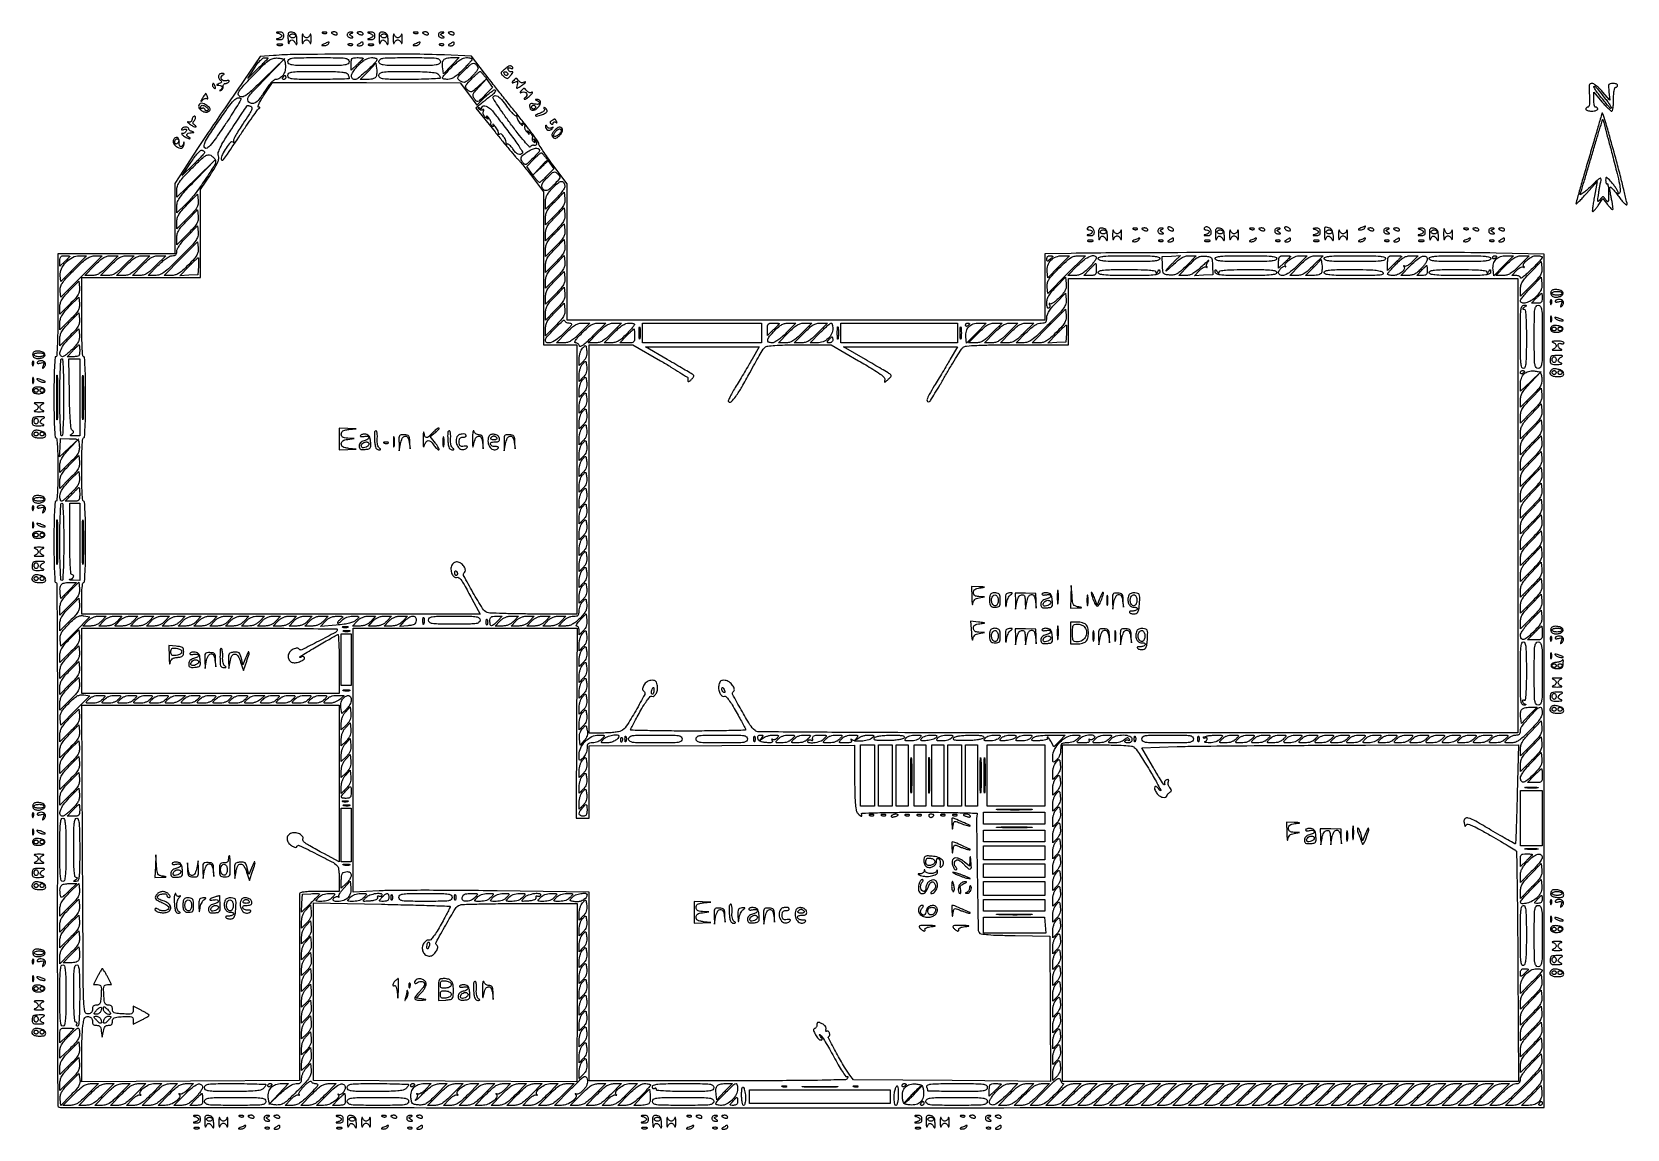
# Model space of a CAD drawing. Extents: x 17 to 822, y 5 to 559.
import ezdxf

# ---------------------------------------------------------------- set-up
doc = ezdxf.new("R2010")
doc.units = 0
doc.header["$MEASUREMENT"] = 0

msp = doc.modelspace()

# ---------------------------------------------------------------- linework, layer by layer
for points in [[(141.25, 558.310674, -0.042954), (141.919656, 558.072686, -0.05393), (142.485938, 557.737018, -0.063987), (142.874169, 557.360086, -0.169692), (143, 557, -0.169692), (142.874169, 556.639914, -0.063987), (142.485938, 556.262982, -0.05393), (141.919656, 555.927314, -0.042954), (141.25, 555.689326, 0.01159), (140.4117, 555.449367, 0.541772), (140.37122, 555.306344, 0.197309), (140.607705, 555.187999, 0.005718), (141.75, 555.116001, 0.052892), (142.797666, 555.172814, 0.135122), (143.48325, 555.485975, 0.149531), (143.870529, 556.081183, 0.070109), (144, 557, 0.070109), (143.870529, 557.918817, 0.149531), (143.48325, 558.514025, 0.135122), (142.797666, 558.827186, 0.052892), (141.75, 558.883999, 0.005718), (140.607705, 558.812001, 0.197309), (140.37122, 558.693656, 0.541772), (140.4117, 558.550633, 0.01159)], [(146.116001, 555.319551, 0.011639), (146.189529, 553.950072, 0.048371), (146.332266, 553.136056, 0.443513), (146.508581, 553.047456, 0.240996), (146.689326, 553.25, -0.081312), (147.241961, 554.494593, -0.247215), (148.026326, 554.929165, -0.210953), (148.931873, 554.55208, -0.062632), (149.842498, 553.316956, 0.053175), (150.288093, 552.688092, 0.54728), (150.54679, 552.728093, 0.108517), (150.6719, 553.346264, 0.008174), (150.615365, 555.066956, 0.0282), (150.429273, 556.823036, 0.101739), (150.029951, 557.868861, 0.140861), (149.332591, 558.484694, 0.075331), (148.223176, 558.819551, 0.061003), (147.006589, 558.844984, 0.236232), (146.387848, 558.452818, 0.128945), (146.114476, 557.521288, 0.014835)], [(150, 557, -0.148195), (149.884432, 556.618646, -0.098894), (149.559375, 556.29375, -0.082425), (149.073457, 556.074694, -0.064853), (148.5, 556, -0.064853), (147.926543, 556.074694, -0.082425), (147.440625, 556.29375, -0.098894), (147.115568, 556.618646, -0.148195), (147, 557, -0.148195), (147.115568, 557.381354, -0.098894), (147.440625, 557.70625, -0.082425), (147.926543, 557.925306, -0.064853), (148.5, 558, -0.064853), (149.073457, 557.925306, -0.082425), (149.559375, 557.70625, -0.098894), (149.884432, 557.381354, -0.148195)], [(153.232003, 555.5, 0.010016), (153.260811, 554.062099, 0.040136), (153.366341, 553.189062, 0.421517), (153.52268, 553.088315, 0.279395), (153.689326, 553.25, -0.068007), (153.965404, 553.918939, -0.068913), (154.409857, 554.485937, -0.075394), (154.948477, 554.868723, -0.117373), (155.5, 555, -0.117373), (156.051523, 554.868723, -0.075394), (156.590143, 554.485937, -0.068913), (157.034596, 553.918939, -0.068007), (157.310674, 553.25, 0.279395), (157.47732, 553.088315, 0.421517), (157.633659, 553.189062, 0.040136), (157.739189, 554.062099, 0.010016), (157.767997, 555.5, 0.010016), (157.739189, 556.937901, 0.040136), (157.633659, 557.810938, 0.421517), (157.47732, 557.911685, 0.279395), (157.310674, 557.75, -0.068007), (157.034596, 557.081061, -0.068913), (156.590143, 556.514063, -0.075394), (156.051523, 556.131277, -0.117373), (155.5, 556, -0.117373), (154.948477, 556.131277, -0.075394), (154.409857, 556.514063, -0.068913), (153.965404, 557.081061, -0.068007), (153.689326, 557.75, 0.279395), (153.52268, 557.911685, 0.421517), (153.366341, 557.810938, 0.040136), (153.260811, 556.937901, 0.010016)], [(163.8125, 558.316886, 0.051402), (164.359369, 558.160852, 0.05415), (164.916927, 558.123424, 0.060344), (165.402231, 558.202593, 0.126455), (165.729167, 558.395833, 0.296942), (165.77538, 558.614691, 0.208169), (165.592839, 558.799335, 0.077125), (165.112848, 558.910055, 0.028489), (164.416667, 558.921053, 0.018894), (163.670344, 558.862007, 0.168741), (163.37858, 558.720685, 0.470617), (163.395823, 558.538436, 0.054073)], [(168, 558.606989, 0.222225), (168.087111, 558.420671, 0.030693), (168.440625, 558.160341, 0.030395), (168.925442, 557.887494, 0.02136), (169.5, 557.638374, 0.055937), (170.074366, 557.488865, 0.100118), (170.559375, 557.516384, 0.147206), (170.877514, 557.710807, 0.184534), (171, 558.031385, 0.152681), (170.884506, 558.400789, 0.098158), (170.559375, 558.715469, 0.08088), (170.073532, 558.92777, 0.062722), (169.5, 559, 0.024748), (168.925176, 558.971531, 0.039339), (168.440625, 558.884553, 0.046727), (168.096084, 558.758929, 0.289661)], [(176, 557.5, 0.116238), (176.13455, 556.929049, 0.101436), (176.514062, 556.445123, 0.094034), (177.081711, 556.123084, 0.08452), (177.75, 556.015313, 0.015246), (178.635609, 556.050082, 0.278496), (178.857048, 556.205828, 0.3487), (178.795767, 556.439555, 0.019656), (178.136847, 556.894262, -0.022213), (177.426195, 557.390051, -0.233412), (177.273695, 557.69893, -0.275386), (177.436975, 557.972905, -0.029355), (178.136847, 558.300002, 0.023718), (178.709835, 558.559972, 0.438953), (178.757373, 558.731622, 0.232968), (178.5442, 558.864069, 0.013273), (177.75, 558.921053, 0.084943), (177.081752, 558.837493, 0.097345), (176.514062, 558.536184, 0.105533), (176.134948, 558.065902, 0.117584)], [(181, 558.606989, 0.222225), (181.087111, 558.420671, 0.030693), (181.440625, 558.160341, 0.030395), (181.925442, 557.887494, 0.02136), (182.5, 557.638374, 0.055937), (183.074366, 557.488865, 0.100118), (183.559375, 557.516384, 0.147206), (183.877514, 557.710807, 0.184534), (184, 558.031385, 0.152681), (183.884506, 558.400789, 0.098158), (183.559375, 558.715469, 0.08088), (183.073532, 558.92777, 0.062722), (182.5, 559, 0.024748), (181.925176, 558.971531, 0.039339), (181.440625, 558.884553, 0.046727), (181.096084, 558.758929, 0.289661)], [(187.25, 558.310674, -0.042954), (187.919656, 558.072686, -0.05393), (188.485938, 557.737018, -0.063987), (188.874169, 557.360086, -0.169692), (189, 557, -0.169692), (188.874169, 556.639914, -0.063987), (188.485938, 556.262982, -0.05393), (187.919656, 555.927314, -0.042954), (187.25, 555.689326, 0.01159), (186.4117, 555.449367, 0.541772), (186.37122, 555.306344, 0.197309), (186.607705, 555.187999, 0.005718), (187.75, 555.116001, 0.052892), (188.797666, 555.172814, 0.135122), (189.48325, 555.485975, 0.149531), (189.870529, 556.081183, 0.070109), (190, 557, 0.070109), (189.870529, 557.918817, 0.149531), (189.48325, 558.514025, 0.135122), (188.797666, 558.827186, 0.052892), (187.75, 558.883999, 0.005718), (186.607705, 558.812001, 0.197309), (186.37122, 558.693656, 0.541772), (186.4117, 558.550633, 0.01159)], [(192.116001, 555.319551, 0.011639), (192.189529, 553.950072, 0.048371), (192.332266, 553.136056, 0.443513), (192.508581, 553.047456, 0.240996), (192.689326, 553.25, -0.081312), (193.241961, 554.494593, -0.247215), (194.026326, 554.929165, -0.210953), (194.931873, 554.55208, -0.062632), (195.842498, 553.316956, 0.053175), (196.288093, 552.688092, 0.54728), (196.54679, 552.728093, 0.108517), (196.6719, 553.346264, 0.008174), (196.615365, 555.066956, 0.0282), (196.429273, 556.823036, 0.101739), (196.029951, 557.868861, 0.140861), (195.332591, 558.484694, 0.075331), (194.223176, 558.819551, 0.061003), (193.006589, 558.844984, 0.236232), (192.387848, 558.452818, 0.128945), (192.114476, 557.521288, 0.014835)], [(196, 557, -0.148195), (195.884432, 556.618646, -0.098894), (195.559375, 556.29375, -0.082425), (195.073457, 556.074694, -0.064853), (194.5, 556, -0.064853), (193.926543, 556.074694, -0.082425), (193.440625, 556.29375, -0.098894), (193.115568, 556.618646, -0.148195), (193, 557, -0.148195), (193.115568, 557.381354, -0.098894), (193.440625, 557.70625, -0.082425), (193.926543, 557.925306, -0.064853), (194.5, 558, -0.064853), (195.073457, 557.925306, -0.082425), (195.559375, 557.70625, -0.098894), (195.884432, 557.381354, -0.148195)], [(199.232003, 555.5, 0.010016), (199.260811, 554.062099, 0.040136), (199.366341, 553.189062, 0.421517), (199.52268, 553.088315, 0.279395), (199.689326, 553.25, -0.068007), (199.965404, 553.918939, -0.068913), (200.409857, 554.485937, -0.075394), (200.948477, 554.868723, -0.117373), (201.5, 555, -0.117373), (202.051523, 554.868723, -0.075394), (202.590143, 554.485937, -0.068913), (203.034596, 553.918939, -0.068007), (203.310674, 553.25, 0.279395), (203.47732, 553.088315, 0.421517), (203.633659, 553.189062, 0.040136), (203.739189, 554.062099, 0.010016), (203.767997, 555.5, 0.010016), (203.739189, 556.937901, 0.040136), (203.633659, 557.810938, 0.421517), (203.47732, 557.911685, 0.279395), (203.310674, 557.75, -0.068007), (203.034596, 557.081061, -0.068913), (202.590143, 556.514063, -0.075394), (202.051523, 556.131277, -0.117373), (201.5, 556, -0.117373), (200.948477, 556.131277, -0.075394), (200.409857, 556.514063, -0.068913), (199.965404, 557.081061, -0.068007), (199.689326, 557.75, 0.279395), (199.52268, 557.911685, 0.421517), (199.366341, 557.810938, 0.040136), (199.260811, 556.937901, 0.010016)], [(209.8125, 558.316886, 0.051402), (210.359369, 558.160852, 0.05415), (210.916927, 558.123424, 0.060344), (211.402231, 558.202593, 0.126455), (211.729167, 558.395833, 0.296942), (211.77538, 558.614691, 0.208169), (211.592839, 558.799335, 0.077125), (211.112848, 558.910055, 0.028489), (210.416667, 558.921053, 0.018894), (209.670344, 558.862007, 0.168741), (209.37858, 558.720685, 0.470617), (209.395823, 558.538436, 0.054073)], [(214, 558.606989, 0.222225), (214.087111, 558.420671, 0.030693), (214.440625, 558.160341, 0.030395), (214.925442, 557.887494, 0.02136), (215.5, 557.638374, 0.055937), (216.074366, 557.488865, 0.100118), (216.559375, 557.516384, 0.147206), (216.877514, 557.710807, 0.184534), (217, 558.031385, 0.152681), (216.884506, 558.400789, 0.098158), (216.559375, 558.715469, 0.08088), (216.073532, 558.92777, 0.062722), (215.5, 559, 0.024748), (214.925176, 558.971531, 0.039339), (214.440625, 558.884553, 0.046727), (214.096084, 558.758929, 0.289661)], [(222, 557.5, 0.116238), (222.13455, 556.929049, 0.101436), (222.514062, 556.445123, 0.094034), (223.081711, 556.123084, 0.08452), (223.75, 556.015313, 0.015246), (224.635609, 556.050082, 0.278496), (224.857048, 556.205828, 0.3487), (224.795767, 556.439555, 0.019656), (224.136847, 556.894262, -0.022213), (223.426195, 557.390051, -0.233412), (223.273695, 557.69893, -0.275386), (223.436975, 557.972905, -0.029355), (224.136847, 558.300002, 0.023718), (224.709835, 558.559972, 0.438953), (224.757373, 558.731622, 0.232968), (224.5442, 558.864069, 0.013273), (223.75, 558.921053, 0.084943), (223.081752, 558.837493, 0.097345), (222.514062, 558.536184, 0.105533), (222.134948, 558.065902, 0.117584)], [(227, 558.606989, 0.222225), (227.087111, 558.420671, 0.030693), (227.440625, 558.160341, 0.030395), (227.925442, 557.887494, 0.02136), (228.5, 557.638374, 0.055937), (229.074366, 557.488865, 0.100118), (229.559375, 557.516384, 0.147206), (229.877514, 557.710807, 0.184534), (230, 558.031385, 0.152681), (229.884506, 558.400789, 0.098158), (229.559375, 558.715469, 0.08088), (229.073532, 558.92777, 0.062722), (228.5, 559, 0.024748), (227.925176, 558.971531, 0.039339), (227.440625, 558.884553, 0.046727), (227.096084, 558.758929, 0.289661)], [(138.793369, 547.051308), (132.086738, 546.5), (123.793369, 534.426921, 0.000484), (113.029319, 518.724632, 0.001558), (105.912611, 508.251541, 0.002252), (100.486046, 500.133316, 0.002762), (95.493631, 492.5), (89.031928, 482.5), (89.015964, 464.75), (89, 447), (59.5, 447), (30, 447), (30, 421, -0.002705), (29.939619, 409.837325, -0.006906), (29.740385, 401.75, -0.002504), (29.466217, 395.444155, -0.40009), (29, 395, 0.395564), (28.541465, 394.56995, 0.003837), (28.262195, 389.625, 0.008675), (28.061287, 383.227364, 0.003511), (28, 374.5, 0.003511), (28.061287, 365.772636, 0.008675), (28.262195, 359.375, 0.003837), (28.541465, 354.43005, 0.395564), (29, 354, -0.389247), (29.449058, 353.587986, -0.005893), (29.734375, 349.75, -0.010966), (29.937511, 344.735423, -0.004639), (30, 338, -0.004639), (29.937511, 331.264577, -0.010966), (29.734375, 326.25, -0.005893), (29.449058, 322.412014, -0.389247), (29, 322, 0.395564), (28.541465, 321.56995, 0.003837), (28.262195, 316.625, 0.008675), (28.061287, 310.227364, 0.003511), (28, 301.5, 0.003578), (28.06167, 292.88239, 0.008422), (28.262009, 286.45432, 0.003502), (28.539273, 281.418683, 0.396166), (28.984759, 281, -0.412408), (29.46258, 280.525118, -0.000102), (29.660656, 247.315001, -0.001361), (29.784568, 206.512136, -0.000505), (29.744627, 149.073465, 0.000484), (29.707363, 98.439679, 0.000802), (29.785835, 55.700313, 0.000037), (29.921293, 17.137127, 0.197981), (30.200712, 16.465954, 0.19867), (31.304134, 16.008298, 0.000006), (186.307387, 15.865424, 0.000281), (374.742824, 15.799819, 0.000104), (639.75, 15.91159), (780, 16), (780, 231.368584), (780, 446.737168), (755.75, 447.293651, 0.005527), (730.283596, 447.596475, 0.000346), (655.057187, 447.60748, 0.000496), (581.222543, 447.494002, 0.002703), (541.25, 447.176792), (528, 447), (528.000002, 430.25), (528.000004, 413.5), (407.500018, 413.5), (287.000031, 413.5), (287.000016, 447.912104), (287, 482.324207), (279.833333, 491.858818, -0.00589), (277.087259, 495.603255, -0.008671), (274.771875, 498.961233, -0.004739), (272.905149, 501.830222, -0.142798), (272.666667, 502.648224, 0.157361), (272.396225, 503.486248, 0.002894), (269.619292, 507.29398, 0.006835), (266.268445, 511.705727, 0.004478), (262.292626, 516.70151, -0.001581), (257.837647, 522.233303, -0.001231), (253.027617, 528.275211, -0.001244), (248.572318, 533.928742, -0.003021), (245.319973, 538.128995), (238.72136, 546.75799), (225.11068, 547.339052, 0.009526), (208.546865, 547.730277, 0.001974), (179.411825, 547.7482, 0.001479), (150.001182, 547.563133, 0.018194)], [(140.75, 552.337719, 0.057986), (141.320008, 552.181385, 0.037979), (142, 552.12966, 0.037979), (142.679992, 552.181385, 0.057986), (143.25, 552.337719, 0.174857), (143.459382, 552.525001, 0.447206), (143.398438, 552.693942, 0.078554), (142.89144, 552.810911, 0.017491), (142, 552.842105, 0.017491), (141.10856, 552.810911, 0.078554), (140.601562, 552.693942, 0.447206), (140.540618, 552.525001, 0.174857)], [(164.5, 553, 0.007086), (163.414842, 552.515361, 0.206801), (163.217153, 552.2939, 0.479221), (163.320418, 552.13381, 0.015651), (164.190983, 552.070285, 0.054957), (164.883647, 552.117642, 0.051224), (165.566787, 552.314396, 0.054947), (166.14007, 552.622072, 0.104092), (166.5, 553, 0.02781), (166.876953, 553.693352, 0.550582), (166.769967, 553.862409, 0.099104), (166.328061, 553.773951, 0.002683)], [(176.8125, 552.316886, 0.051402), (177.359369, 552.160852, 0.05415), (177.916927, 552.123424, 0.060344), (178.402231, 552.202593, 0.126455), (178.729167, 552.395833, 0.296942), (178.77538, 552.614691, 0.208169), (178.592839, 552.799335, 0.077125), (178.112848, 552.910055, 0.028489), (177.416667, 552.921053, 0.018894), (176.670344, 552.862007, 0.168741), (176.37858, 552.720685, 0.470617), (176.395823, 552.538436, 0.054073)], [(182, 553, 0.011213), (181.169589, 552.436556, 0.309569), (181.083458, 552.201904, 0.327416), (181.271084, 552.047261, 0.011938), (182.25, 552.015313, 0.055234), (182.919445, 552.083567, 0.075283), (183.485938, 552.298248, 0.095191), (183.865757, 552.619685, 0.17131), (184, 553, 0.042895), (183.938046, 553.720828, 0.364836), (183.707705, 553.914708, 0.137048), (183.26282, 553.790433, 0.007234)], [(186.75, 552.337719, 0.057986), (187.320008, 552.181385, 0.037979), (188, 552.12966, 0.037979), (188.679992, 552.181385, 0.057986), (189.25, 552.337719, 0.174857), (189.459382, 552.525001, 0.447206), (189.398438, 552.693942, 0.078554), (188.89144, 552.810911, 0.017491), (188, 552.842105, 0.017491), (187.10856, 552.810911, 0.078554), (186.601562, 552.693942, 0.447206), (186.540618, 552.525001, 0.174857)], [(210.5, 553, 0.007086), (209.414842, 552.515361, 0.206801), (209.217153, 552.2939, 0.479221), (209.320418, 552.13381, 0.015651), (210.190983, 552.070285, 0.054957), (210.883647, 552.117642, 0.051224), (211.566787, 552.314396, 0.054947), (212.14007, 552.622072, 0.104092), (212.5, 553, 0.02781), (212.876953, 553.693352, 0.550582), (212.769967, 553.862409, 0.099104), (212.328061, 553.773951, 0.002683)], [(222.8125, 552.316886, 0.051402), (223.359369, 552.160852, 0.05415), (223.916927, 552.123424, 0.060344), (224.402231, 552.202593, 0.126455), (224.729167, 552.395833, 0.296942), (224.77538, 552.614691, 0.208169), (224.592839, 552.799335, 0.077125), (224.112848, 552.910055, 0.028489), (223.416667, 552.921053, 0.018894), (222.670344, 552.862007, 0.168741), (222.37858, 552.720685, 0.470617), (222.395823, 552.538436, 0.054073)], [(228, 553, 0.011213), (227.169589, 552.436556, 0.309569), (227.083458, 552.201904, 0.327416), (227.271084, 552.047261, 0.011938), (228.25, 552.015313, 0.055234), (228.919445, 552.083567, 0.075283), (229.485938, 552.298248, 0.095191), (229.865757, 552.619685, 0.17131), (230, 553, 0.042895), (229.938046, 553.720828, 0.364836), (229.707705, 553.914708, 0.137048), (229.26282, 553.790433, 0.007234)], [(144.820335, 542.15646, -0.083268), (144.634446, 539.529214, -0.090454), (143.596992, 537.188526, -0.102294), (141.931482, 535.575814, -0.142303), (139.949258, 535, 0.164295), (139.06915, 534.702783, 0.033494), (137.813534, 533.605243, 0.031271), (136.435715, 532.043741, 0.022491), (135.09282, 530.144648, -0.012907), (131.976442, 525.553385, -0.072882), (129.925896, 523.428726, -0.169595), (128.199386, 522.85342, -0.157791), (126.430139, 523.454191, -0.226678), (125.789471, 524.671024, -0.161618), (126.224272, 526.173685, -0.039224), (128.280023, 528.713084, -0.002873), (134.499943, 535.196155), (144.499885, 545.5), (133.999943, 535.302947, -0.003464), (127.703298, 529.272133, -0.034216), (124.873309, 526.943547, -0.103854), (123.098583, 526.165576, -0.21503), (121.651353, 526.485322, -0.219386), (121.031135, 527.626546, -0.163967), (121.402864, 529.028673, -0.042301), (123.239237, 531.35255, -0.003443), (128.591202, 536.981422, -0.004723), (133.984929, 542.471805, -0.041207), (136.59115, 544.677998, -0.094143), (138.614242, 545.611628, -0.082294), (140.93985, 545.799047, -0.026007), (142.995498, 545.518155, -0.142447), (143.983952, 545.015064, -0.151098), (144.517688, 544.076538, -0.03042)], [(136, 545.712408, -0.194499), (135.922281, 545.520174, -0.001046), (134.49683, 544.051589, -0.004331), (132.844487, 542.385479, -0.00271), (130.882825, 540.462408), (125.765651, 535.5), (129.132825, 540.732033, -0.020466), (130.583498, 542.795443, -0.029732), (132.039184, 544.478309, -0.03167), (133.349567, 545.662585, -0.166849), (134.25, 545.982033, -0.015449), (134.920882, 545.968191, -0.025341), (135.485938, 545.910242, -0.022922), (135.912572, 545.824334, -0.344273)], [(177, 544, -0.250083), (176.402252, 542.879642, -0.116079), (174.8125, 542.282258, -0.02996), (171.302909, 542.041753, -0.00213), (161.5, 542, -0.00213), (151.697091, 542.041753, -0.02996), (148.1875, 542.282258, -0.116079), (146.597748, 542.879642, -0.250083), (146, 544, -0.250083), (146.597748, 545.120358, -0.116079), (148.1875, 545.717742, -0.02996), (151.697091, 545.958247, -0.00213), (161.5, 546, -0.00213), (171.302909, 545.958247, -0.02996), (174.8125, 545.717742, -0.116079), (176.402252, 545.120358, -0.250083)], [(184, 545.687091, -0.187632), (183.922013, 545.486588, -0.003317), (183.11875, 544.621808, -0.007831), (182.149798, 543.624204, -0.005081), (181, 542.5), (178, 539.625818), (178, 542.812909, -0.026602), (178.09728, 544.640028, -0.163634), (178.485324, 545.484409, -0.174494), (179.290099, 545.893327, -0.031162), (181, 546, -0.009786), (182.150236, 545.977485, -0.016197), (183.11875, 545.908083, -0.01007), (183.892246, 545.811623, -0.37258)], [(191, 545.284349, -0.199999), (190.325062, 543.66449, -0.009741), (186.024973, 539.56324, -0.010379), (181.5841, 535.656528, -0.176999), (179.787592, 535, -0.229407), (178.458194, 535.643829, -0.236388), (178.161808, 537.07272, -0.096023), (179.27703, 539.374419, -0.032724), (181.702948, 542.207837, -0.0237), (183.529085, 543.908755, -0.043625), (185.186141, 545.080088, -0.054218), (186.728509, 545.768502, -0.078026), (188.202948, 546, -0.024159), (189.274852, 545.948177, -0.038486), (190.178366, 545.789778, -0.045244), (190.822646, 545.561211, -0.292829)], [(190.605958, 536.415527, -0.157574), (190.132965, 535.829403, -0.065005), (189.203558, 535.381129, -0.050385), (187.911344, 535.093666, -0.029561), (186.328437, 535), (182.594104, 535), (186.547052, 539.061745), (190.5, 543.12349), (190.824574, 540.477273, -0.02335), (190.908902, 539.360298, -0.020611), (190.894242, 538.19257, -0.021124), (190.792943, 537.14076, -0.0571)], [(223, 544, -0.250083), (222.402252, 542.879642, -0.116079), (220.8125, 542.282258, -0.02996), (217.302909, 542.041753, -0.00213), (207.5, 542, -0.00213), (197.697091, 542.041753, -0.02996), (194.1875, 542.282258, -0.116079), (192.597748, 542.879642, -0.250083), (192, 544, -0.250083), (192.597748, 545.120358, -0.116079), (194.1875, 545.717742, -0.02996), (197.697091, 545.958247, -0.00213), (207.5, 546, -0.00213), (217.302909, 545.958247, -0.02996), (220.8125, 545.717742, -0.116079), (222.402252, 545.120358, -0.250083)], [(239, 545.284349, -0.173001), (238.840411, 544.836915, -0.005802), (237.61573, 543.373518, -0.010375), (236.093342, 541.669553, -0.006974), (234.287592, 539.784349, -0.01663), (231.937541, 537.552005, -0.039678), (230.018414, 536.101699, -0.054481), (228.34728, 535.275865, -0.087755), (226.787592, 535, -0.024242), (225.719317, 535.051825, -0.038607), (224.818855, 535.210222, -0.045454), (224.177014, 535.438816, -0.29238), (224, 535.715651, -0.173001), (224.159589, 536.163085, -0.005802), (225.38427, 537.626482, -0.010375), (226.906658, 539.330447, -0.006974), (228.712408, 541.215651, -0.01663), (231.062459, 543.447995, -0.039678), (232.981586, 544.898301, -0.054481), (234.65272, 545.724135, -0.087755), (236.212408, 546, -0.024242), (237.280683, 545.948175, -0.038607), (238.181145, 545.789778, -0.045454), (238.822986, 545.561184, -0.29238)], [(228.452948, 541.938255), (224.5, 537.87651), (224.175426, 540.522727, -0.043754), (224.080317, 543.271009, -0.159963), (224.702746, 544.875298, -0.170945), (226.123528, 545.736333, -0.051601), (228.671563, 546), (232.405896, 546)], [(242, 540.573722, -0.143353), (241.811712, 539.930491, -0.019837), (241.006469, 538.776399, -0.021398), (239.91291, 537.455875, -0.016645), (238.617768, 536.114145, -0.013773), (236.607975, 534.270774, -0.092847), (235.446352, 533.590896, -0.160928), (234.419088, 533.564957, -0.066189), (233.135048, 534.147734, -0.064207), (232.024921, 535.057421, -0.28532), (231.864532, 535.847816, -0.099658), (232.524932, 536.914572, -0.00576), (235.198253, 539.702005, -0.012943), (237.332205, 541.766629, -0.055512), (238.757478, 542.81039, -0.113952), (239.813247, 543.130345, -0.192334), (240.680973, 542.849805, -0.047099), (241.185666, 542.343642, -0.041171), (241.612536, 541.729644, -0.043312), (241.905445, 541.105283, -0.088248)], [(255.28807, 540.087265, 0.015873), (253.954518, 538.900409, 0.175181), (253.639092, 538.271601, 0.216136), (253.834744, 537.655768, 0.025478), (254.875756, 536.612439, 0.030413), (255.988112, 535.722526, 0.186214), (256.688216, 535.546935, 0.158855), (257.388354, 535.874453, 0.020654), (258.559624, 537.065884, 0.018182), (259.302543, 537.949334, 0.091816), (259.598728, 538.518633, 0.36675), (259.486264, 538.779938, 0.176133), (259.096938, 538.823979, -0.103454), (258.543839, 538.807453, -0.088302), (257.995425, 539.009165, -0.085493), (257.53582, 539.395635, -0.088463), (257.23855, 539.90935, -0.061007), (257.098117, 540.519407, -0.282402), (257.247585, 540.831952, -0.202773), (257.653478, 540.903353, -0.035118), (258.415488, 540.670804, 0.030934), (259.067115, 540.465972, 0.138102), (259.463634, 540.478569, 0.341176), (259.598473, 540.672737, 0.126411), (259.492921, 541.011454, 0.10949), (258.803369, 541.720182, 0.202021), (258.026028, 541.863502, 0.101786), (256.980608, 541.397619, 0.018357)], [(237.227911, 527.66198), (241.401093, 521.977227), (245.679581, 526.176246, -0.017067), (247.375151, 527.730352, -0.027739), (248.927197, 528.915869, -0.026734), (250.199865, 529.684607, -0.330093), (250.727205, 529.606128, -0.304125), (250.815373, 529.159554, -0.0625), (250.394952, 528.42593, -0.046498), (249.602879, 527.555238, -0.027681), (248.516068, 526.668496, 0.006023), (247.208168, 525.692535, 0.004068), (245.739176, 524.549496, 0.004098), (244.336832, 523.421066, 0.008143), (243.24788, 522.5), (240.959964, 520.5), (250.569395, 508.5, 0.002262), (254.390561, 503.772224, 0.002974), (257.922725, 499.494431, 0.002168), (260.918522, 495.941297, 0.028371), (262.107915, 494.693807, -0.02887), (263.169851, 493.577771, -0.004704), (265.080525, 491.278852, -0.005171), (267.278421, 488.525498, -0.004534), (269.518502, 485.604785), (275, 478.321956), (275, 439.660978), (275, 401), (283.462201, 401), (291.924402, 401), (291.919472, 333), (291.914542, 265), (270.207271, 265.070285, -0.003093), (261.755574, 265.149927, -0.004554), (254.334057, 265.333393, -0.002195), (248.037072, 265.574141, -0.083269), (246.653349, 265.867274, -0.1617), (244.307714, 267.825149, -0.009264), (239.442862, 276.013079, -0.006437), (234.727432, 284.548894, -0.396243), (235.141096, 286.087202, 0.288571), (235.663535, 287.154137, 0.109038), (235.111797, 288.798368, 0.084284), (233.734951, 290.403011, 0.109865), (232.018579, 291.28489, 0.174339), (230.195787, 291.12144, 0.162643), (228.831217, 289.831989, 0.130217), (228.330302, 287.714157, 0.100538), (228.866699, 285.393218, 0.050784), (229.371877, 284.529053, 0.067945), (230.000852, 283.875414, 0.085081), (230.650848, 283.521003, 0.175738), (231.221637, 283.531556, -0.231508), (232.296702, 283.436063, -0.101788), (233.372591, 282.44084, -0.028058), (234.951038, 279.95284, -0.002011), (238.910104, 272.794953), (243.13143, 265.089906), (142.565715, 265.02903), (42, 264.968154), (42, 272.984077, -0.010589), (42.06789, 276.189279, -0.020442), (42.281188, 278.746019, -0.016975), (42.586058, 280.658779, -0.359031), (43, 281, 0.395564), (43.458535, 281.43005, 0.003837), (43.737805, 286.375, 0.008675), (43.938713, 292.772636, 0.003511), (44, 301.5, 0.003511), (43.938713, 310.227364, 0.008675), (43.737805, 316.625, 0.003837), (43.458535, 321.56995, 0.395564), (43, 322, -0.389247), (42.550942, 322.412014, -0.005893), (42.265625, 326.25, -0.010966), (42.062489, 331.264577, -0.004639), (42, 338, -0.004639), (42.062489, 344.735423, -0.010966), (42.265625, 349.75, -0.005893), (42.550942, 353.587986, -0.389247), (43, 354, 0.395564), (43.458535, 354.43005, 0.003837), (43.737805, 359.375, 0.008675), (43.938713, 365.772636, 0.003511), (44, 374.5, 0.003511), (43.938713, 383.227364, 0.008675), (43.737805, 389.625, 0.003837), (43.458535, 394.56995, 0.395564), (43, 395, -0.395015), (42.542341, 395.428413, -0.004008), (42.2625, 400.25, -0.008881), (42.061394, 406.493996, -0.003609), (42, 415), (42, 435), (72, 435), (102, 435), (102.002536, 457.25), (102.005071, 479.5), (106.92406, 486.891307, 0.008991), (109.386974, 490.740393, 0.036427), (110.667963, 493.210472, 0.063833), (111.17755, 494.995348, 0.129195), (111.023521, 496.438134, -0.160327), (110.949823, 498.061309, -0.046247), (111.858051, 500.438081, -0.025587), (113.844046, 504.000305, -0.005286), (117.722476, 510.046827, -0.000324), (120.621786, 514.45721, -0.00052), (123.101844, 518.215983, -0.000083), (125.304221, 521.545157, -0.032029), (125.477351, 521.773539, -0.240795), (125.657635, 521.846703, -0.025004), (126.125116, 521.78222, -0.02669), (126.706281, 521.63973, -0.018153), (127.350553, 521.418975, -0.297311), (127.882387, 520.684026, -0.118057), (127.640486, 519.40268, -0.039689), (126.409161, 517.153845, -0.005729), (123.488547, 512.808252, 0.011083), (121.428978, 509.671779, 0.016961), (119.798778, 506.857, 0.011597), (118.608838, 504.501865, 0.254869), (118.649374, 503.758307, -0.03905), (118.845791, 503.376858, -0.305607), (118.808919, 503.190885, -0.303929), (118.622238, 503.154641, -0.038826), (118.239919, 503.351722, 0.371153), (117.063532, 503.165239, 0.027161), (114.926722, 500.345558, 0.032705), (113.040823, 497.117921, 0.100152), (112.383338, 494.683338, 0.405614), (112.802923, 494.191755, 0.255309), (113.553374, 494.514682, 0.018816), (115.593322, 497.331004, 0.000903), (122.031418, 507, -0.003115), (125.28724, 511.843136, -0.004614), (128.206537, 516.043939, -0.002152), (130.73612, 519.580837, -0.088261), (131.411001, 520.234687, 0.029673), (131.854895, 520.574127, 0.276297), (131.92757, 520.793803, 0.309956), (131.768118, 520.942351, 0.034186), (131.24356, 520.984687, -0.504609), (130.982962, 521.346681, -0.030482), (131.550668, 522.803236, -0.025626), (132.60687, 524.813156, -0.012757), (134.136649, 527.25), (138.286179, 533.5), (185.670454, 533.423366), (233.054728, 533.346732)], [(108, 532.059017, 0.088797), (108.072509, 531.65395, 0.053277), (108.290385, 531.21498, 0.051183), (108.610411, 530.810572, 0.061454), (108.988546, 530.507079, 0.1144), (109.325929, 530.393111, 0.32948), (109.525685, 530.512472, 0.155351), (109.556862, 530.868281, 0.036408), (109.381557, 531.448062, 0.029964), (108.894727, 532.51997, 0.168622), (108.441482, 532.942608, 0.444011), (108.117673, 532.798253, 0.079093)], [(111, 536.559017, 0.071973), (111.087603, 535.953584, 0.052915), (111.347689, 535.326439, 0.053279), (111.730732, 534.772883, 0.076512), (112.183624, 534.386514, -0.098689), (112.583496, 534.01376, -0.279563), (112.61222, 533.648772, -0.152316), (112.257148, 533.281844, -0.031576), (111.433624, 532.897783, 0.004645), (110.285515, 532.435834, 0.244878), (110.137324, 532.25942, 0.457866), (110.235975, 532.127028, 0.007879), (111.25, 532.070285, -0.09897), (112.373575, 531.798377, -0.214206), (112.943475, 531.140717, -0.239682), (112.799004, 530.339942, -0.11587), (111.975, 529.658333, 0.019666), (111.63445, 529.472415, 0.504253), (111.625625, 529.382345, 0.229775), (111.763807, 529.342212, 0.012274), (112.225, 529.432629, 0.118772), (112.701206, 529.665357, 0.08687), (113.08467, 530.114682, 0.079426), (113.318303, 530.708824, 0.075267), (113.361111, 531.357629, -0.080082), (113.408537, 531.984945, -0.098349), (113.653671, 532.517553, -0.11061), (114.055997, 532.872603, -0.126349), (114.552094, 533, 0.060886), (115.102357, 533.067256, 0.05105), (115.655933, 533.266355, 0.053235), (116.130317, 533.559582, 0.089542), (116.442363, 533.906741, 0.214761), (116.481177, 534.202524, 0.249166), (116.28339, 534.402056, 0.103734), (115.802744, 534.447698, 0.035946), (115.114239, 534.319623, -0.123055), (113.617268, 534.303306, -0.180537), (112.535355, 535.029599, -0.237584), (112.364446, 536.117374, -0.175652), (113.121885, 537.096491, 0.018391), (113.799577, 537.561505, 0.345083), (113.863691, 537.794931, 0.283898), (113.646453, 537.950359, 0.014763), (112.75, 537.984687, 0.081038), (112.08159, 537.881634, 0.092494), (111.514062, 537.572213, 0.101692), (111.134722, 537.107399, 0.121036)], [(145, 536, -0.105053), (144.918938, 535.618444, -0.099167), (144.688914, 535.29375, -0.09642), (144.345238, 535.076123, -0.093332), (143.940983, 535, -0.108972), (143.586039, 535.078288, -0.182303), (143.3746, 535.29375, -0.161196), (143.343488, 535.6179, -0.082592), (143.5, 536, -0.029505), (143.768994, 536.382774, -0.035638), (144.066025, 536.70625, -0.038439), (144.34829, 536.934461, -0.151918), (144.559017, 537, -0.210953), (144.727648, 536.92554, -0.081139), (144.870461, 536.70625, -0.061769), (144.967655, 536.382849, -0.042167)], [(176.393011, 537.418213, -0.008099), (176.625425, 536.781926, -0.009838), (176.821697, 536.178225, -0.008575), (176.967516, 535.666328, -0.065182), (177, 535.418213, -0.405502), (176.834313, 535.247507, -0.000715), (172.446875, 535.12285, -0.004215), (167.443448, 535.030055, -0.002528), (161.5, 535, -0.00213), (151.697091, 535.041753, -0.02996), (148.1875, 535.282258, -0.116079), (146.597748, 535.879642, -0.250083), (146, 537, -0.244228), (146.58024, 538.117051, -0.120363), (148.111626, 538.716427, -0.031141), (151.49523, 538.957853, -0.002242), (160.893011, 539, -0.003253), (169.136415, 538.946369, -0.022175), (173.196295, 538.713258, -0.045916), (175.471903, 538.267429, -0.233921)], [(221.8, 537.8, -0.030136), (222.259244, 537.28179, -0.031128), (222.6475, 536.7175, -0.032763), (222.919239, 536.188996, -0.102712), (223, 535.8, -0.396193), (222.695791, 535.476347, -0.002587), (218.446875, 535.235, -0.008054), (213.44334, 535.057506, -0.004838), (207.5, 535, -0.00213), (197.697091, 535.041753, -0.02996), (194.1875, 535.282258, -0.116079), (192.597748, 535.879642, -0.250083), (192, 537, -0.238257), (192.562695, 538.113827, -0.124704), (194.0375, 538.715035, -0.032387), (197.297989, 538.957434, -0.002364), (206.3, 539, -0.005146), (212.820844, 538.932882, -0.014171), (217.412791, 538.708042, -0.014283), (220.66402, 538.362674, -0.164203)], [(246.52779, 534.959899), (249.327581, 530.919799), (245.488269, 526.987986, -0.006397), (242.959911, 524.464128, -0.108162), (241.964746, 523.845428, -0.276738), (241.184952, 524.002868, -0.055206), (240.206689, 525.115297, -0.074364), (239.5552, 526.421833, -0.173154), (239.586265, 527.500008, -0.084582), (240.366341, 528.799969, -0.009861), (242.632211, 531.337211), (246.5, 535.5), (242.4611, 531.753186, -0.008464), (239.932529, 529.485893, -0.093549), (238.763403, 528.80482, -0.213118), (237.831583, 528.878607, -0.071729), (236.714286, 529.714286, -0.068292), (235.872613, 530.823694, -0.218454), (235.797933, 531.726809, -0.09797), (236.467405, 532.836187, -0.008804), (238.706134, 535.2111, -0.008322), (240.171701, 536.662834, -0.012169), (241.513274, 537.887011, -0.007663), (242.66425, 538.856488, -0.172864), (243.066947, 539, -0.208174), (243.441931, 538.836804, -0.010375), (244.356253, 537.81322, -0.015266), (245.407032, 536.507946, -0.010314)], [(257.075, 537.725, -0.175736), (256.786965, 537.130242, -0.239194), (256.227257, 536.955686, -0.167686), (255.586752, 537.305209, -0.104687), (255.15, 538.05, -0.089632), (255.088424, 538.477775, -0.189618), (255.22, 538.78, -0.189618), (255.522225, 538.911576, -0.089632), (255.95, 538.85, -0.053161), (256.403407, 538.64317, -0.062883), (256.775469, 538.354531, -0.073742), (257.014704, 538.031991, -0.149613)], [(259.990205, 534.488198, 0.009151), (259.288769, 533.610828, 0.313976), (259.276768, 533.359232, 0.346988), (259.5023, 533.27894, 0.010113), (260.519296, 533.645778, -0.036332), (261.446308, 533.926227, -0.275427), (261.862868, 533.789854, -0.22166), (261.997566, 533.322526, -0.02504), (261.766442, 532.214877, 0.014202), (261.461802, 530.898233, 0.387108), (261.630392, 530.616799, 0.214971), (262.05434, 530.6727, 0.006361), (263.605703, 531.661216, 0.022223), (265.104593, 532.741452, 0.070892), (265.952603, 533.633077, 0.722211), (265.797432, 533.844931, 0.060385), (264.848296, 533.406242, -0.144955), (264.315966, 533.261394, -0.090242), (263.677515, 533.392299, -0.07648), (263.031072, 533.77532, -0.063051), (262.479944, 534.358315, 0.026092), (261.741444, 535.264963, 0.198279), (261.25402, 535.49658, 0.206838), (260.757585, 535.312095, 0.028594)], [(802.806381, 527, -0.01186), (802.935862, 524.331754, -0.034674), (802.853855, 522.492199, -0.053885), (802.594092, 521.338893, -0.320767), (802.120191, 521, 0.088038), (801.692482, 520.924102, 0.094662), (801.329056, 520.70625, 0.100047), (801.085942, 520.381485, 0.111247), (801, 520, 0.254951), (801.209557, 519.615738, 0.06271), (801.88125, 519.29375, 0.048861), (802.850749, 519.072766, 0.031626), (804, 519, 0.031626), (805.149251, 519.072766, 0.048861), (806.11875, 519.29375, 0.06271), (806.790443, 519.615738, 0.254951), (807, 520, 0.099038), (806.923658, 520.381638, 0.097945), (806.70625, 520.70625, 0.097945), (806.381638, 520.923658, 0.099038), (806, 521, -0.287636), (805.614013, 521.242076, -0.047912), (805.295647, 522.101562, -0.04001), (805.076437, 523.312964, -0.025196), (805.006456, 524.75), (805.012912, 528.5), (809.084262, 523.75, 0.010424), (810.711101, 521.930176, 0.01502), (812.230547, 520.395313, 0.010685), (813.540474, 519.201539, 0.181368), (814.077806, 519, 0.347287), (814.440416, 519.286402, 0.020319), (814.729105, 520.7625, 0.023689), (814.933541, 522.699798, 0.014443), (815, 525, -0.015416), (815.071434, 527.316313, -0.025878), (815.291667, 529.25, -0.024068), (815.604992, 530.696775, -0.339565), (816, 531, 0.099038), (816.381638, 531.076342, 0.097945), (816.70625, 531.29375, 0.097945), (816.923658, 531.618362, 0.099038), (817, 532, 0.220307), (816.822772, 532.382708, 0.077491), (816.293577, 532.70625, 0.058921), (815.515987, 532.926796, 0.039686), (814.595157, 533, 0.054023), (813.235357, 532.852648, 0.237109), (812.626692, 532.35893, 0.123593), (812.442156, 531.331622, 0.011539), (812.678463, 528.75), (813.166613, 524.5), (809.500371, 528.75, 0.021526), (807.9698, 530.377111, 0.026474), (806.402644, 531.751562, 0.026506), (804.996978, 532.7425, 0.141189), (804.103255, 533, 0.165357), (803.232013, 532.703769, 0.177435), (802.752651, 531.946071, 0.063266), (802.61681, 530.379699, 0.008088)], [(810.470444, 525.724605, -0.009469), (811.900268, 523.862205, -0.015416), (813.03375, 522.222993, -0.009174), (813.885915, 520.851023, -0.343323), (813.843433, 520.510099, -0.440788), (813.18086, 520.539892, -0.003636), (809.501758, 525.013466, -0.007952), (806.116707, 529.329611, -0.088556), (805.125, 531.269771, -0.462511), (805.309696, 531.557577, -0.238781), (805.770086, 531.397331, -0.021168), (807.223262, 529.7562, -0.002177)], [(103.079891, 525.75, 0.0028), (102.23404, 524.374656, 0.162928), (102.169612, 524.090238, 0.589898), (102.299825, 524.034473, 0.007289), (103.181354, 524.741324, -0.049011), (103.808844, 525.163739, -0.064925), (104.451421, 525.409199, -0.080683), (105.010815, 525.450783, -0.176443), (105.394862, 525.271805, 0.176427), (105.593353, 525.179293, 0.424903), (105.703067, 525.27488, 0.08502), (105.657119, 525.658807, 0.019419), (105.445864, 526.280481, 0.010257), (104.877122, 527.676301, 0.360481), (104.58481, 527.8253, 0.196944), (104.2438, 527.587228, 0.003857)], [(122.297214, 525.369453, -0.340872), (122.365495, 524.840413, -0.003034), (120.182835, 521.155449, -0.008663), (117.509395, 516.873599, -0.005291), (114.21388, 511.909358, -0.003709), (109.357877, 504.872676, -0.027502), (106.842065, 501.673946, -0.07335), (105.242398, 500.318581, -0.348217), (104.130017, 500.445602, -0.257977), (103.769058, 501.691555, -0.06319), (104.526238, 503.771213, -0.027487), (106.53988, 507.20526, -0.004019), (111.058671, 513.905697, -0.005513), (116.143315, 521.143598, -0.03803), (118.937168, 524.464255, -0.108899), (120.812988, 525.688882, -0.294831)], [(256.400303, 521.51231, 0.016526), (257.967828, 519.470225, 0.026495), (259.449878, 517.849401, 0.024563), (260.710635, 516.725661, 0.31825), (261.304812, 516.688384, -0.036721), (261.660167, 516.87346, -0.265087), (261.844745, 516.852794, -0.33824), (261.890983, 516.697121, -0.04753), (261.732721, 516.37655, 0.194423), (261.643178, 515.853409, 0.045954), (261.915727, 514.991833, 0.040632), (262.438214, 513.986857, 0.030425), (263.164989, 512.972042, 0.008249), (263.899281, 512.098173, 0.038875), (264.365785, 511.638737, 0.584926), (264.470221, 511.677864, 0.161235), (264.432268, 511.904508, -0.023246), (264.147453, 512.510833, -0.24351), (264.170049, 512.775832, -0.368845), (264.373822, 512.839153, -0.03705), (264.861803, 512.58541, -0.068881), (265.271022, 512.246897, -0.085138), (265.538603, 511.831509, -0.099918), (265.626266, 511.406111, -0.140317), (265.521672, 511.035066, 0.193843), (265.44443, 510.586798, 0.053151), (265.6733, 509.892678, 0.045441), (266.12496, 509.095585, 0.034042), (266.75536, 508.307034, 0.007923), (267.393886, 507.632935, 0.088403), (267.693762, 507.418715, 0.712347), (267.763599, 507.48976, 0.028183), (267.5, 507.95287, -0.005546), (266.927513, 508.86051, -0.485751), (266.975998, 508.992214, -0.245769), (267.178456, 508.957815, -0.003447), (268.190559, 508.176887, -0.059164), (268.799081, 507.572171, -0.062753), (269.235076, 506.853003, -0.070278), (269.441504, 506.133326, -0.127031), (269.372385, 505.528038, 0.09401), (269.270469, 504.964567, 0.080651), (269.372256, 504.369761, 0.080296), (269.65774, 503.835416, 0.091829), (270.086335, 503.446642, 0.02704), (270.625349, 503.152523, 0.380711), (270.82037, 503.209045, 0.259092), (270.833839, 503.457632, 0.018201), (270.494183, 504.095492, -0.016184), (270.221268, 504.603071, -0.132411), (270.170066, 504.858705, -0.551891), (270.269733, 504.912714, -0.056648), (270.535286, 504.721056, -0.096031), (271.309781, 503.682958, -0.115544), (271.574211, 502.497329, -0.217141), (271.229404, 501.761619, -0.274415), (270.502505, 501.637412, 0.08791), (269.953647, 501.74356, 0.079533), (269.381088, 501.661084, 0.081197), (268.873181, 501.407013, 0.098151), (268.510732, 501.017365, -0.495161), (267.91615, 500.959099, -0.008383), (265.380915, 503.779653, -0.013381), (262.246757, 507.587561, -0.006529), (258.444564, 512.601285, -0.005486), (254.88854, 517.532141, -0.008812), (251.977688, 521.821782, -0.003306), (249.59773, 525.518814, -0.287265), (249.593999, 526.152094, -0.232883), (250.668764, 526.825338, -0.176895), (252.036008, 526.478897, -0.070985), (253.870581, 524.803554, -0.016845)], [(263.990205, 529.488198, 0.008368), (263.298475, 528.625744, 0.238206), (263.245667, 528.353451, 0.422993), (263.427734, 528.255326, 0.015098), (264.257406, 528.545281, -0.152226), (265.546454, 528.628249, -0.1982), (266.493368, 527.939019, -0.221245), (266.618813, 526.851164, -0.173078), (265.878115, 525.903509, 0.033608), (265.415766, 525.565127, 0.14175), (265.226481, 525.282537, 0.354094), (265.299322, 525.095887, 0.126697), (265.595012, 525.015313, 0.128198), (266.141057, 525.149531, 0.031822), (266.927955, 525.642492, 0.030445), (267.785306, 526.341695, 0.026446), (268.595012, 527.171894, 0.014818), (269.250874, 527.965924, 0.075955), (269.528659, 528.463548, 0.521637), (269.428805, 528.60823, 0.135033), (269.098296, 528.519119, -0.097724), (268.422211, 528.282267, -0.113559), (267.744548, 528.339332, -0.098713), (267.08921, 528.703282, -0.058989), (266.479944, 529.358315, 0.026092), (265.741444, 530.264963, 0.198279), (265.25402, 530.49658, 0.206838), (264.757585, 530.312095, 0.028594)], [(271.75, 524.337719, -0.093683), (272.867123, 523.621129, -0.374782), (272.939233, 522.87595, -0.235927), (272.066816, 522.414278, -0.067414), (270.5, 522.589356, 0.029319), (269.287975, 522.819041, 0.121077), (268.552141, 522.736044, 0.202175), (268.146742, 522.356652, 0.105275), (268, 521.667425, 0.118273), (268.356847, 520.179949, 0.226831), (269.309354, 519.450151, 0.175879), (270.692514, 519.645814, 0.074305), (272.222222, 520.777778, 0.076089), (273.306798, 522.254378, 0.153476), (273.558587, 523.6616, 0.226151), (272.948642, 524.608315, 0.156209), (271.690983, 524.921053, 0.020128), (271.153279, 524.863602, 0.400844), (271.060469, 524.744421, 0.263902), (271.169673, 524.590437, 0.013592)], [(97.680998, 514.888137, -0.0517), (97.365461, 514.047508, -0.115294), (96.932173, 513.524623, -0.156948), (96.406074, 513.339765, -0.125638), (95.817308, 513.473542, 0.077653), (95.51188, 513.574213, 0.662561), (95.457166, 513.487692, 0.061173), (95.758892, 513.149596, 0.009652), (96.44113, 512.574157, 0.024566), (97.262025, 511.972785, 0.025986), (98.123096, 511.466907, 0.026777), (98.905615, 511.112116, 0.09695), (99.44113, 511.015313, 0.149983), (99.711024, 511.102424, 0.350409), (99.767221, 511.292991, 0.124306), (99.550695, 511.587074, 0.031167), (99.064302, 511.939097, -0.052434), (98.393657, 512.469265, -0.180212), (98.160945, 512.962955, -0.157662), (98.293651, 513.532649, -0.037796), (98.86286, 514.334757, 0.049774), (99.290169, 514.968478, 0.087677), (99.487573, 515.566393, 0.122381), (99.43843, 516.058315, 0.170139), (99.162248, 516.399725, 0.216388), (98.763039, 516.450849, 0.124817), (98.341498, 516.19403, 0.082597), (97.958386, 515.646396, 0.047497)], [(101, 521.535184, 0.184867), (101.560801, 520.070252, 0.098754), (103.13509, 518.891468, 0.102396), (104.992736, 518.433396, 0.210688), (106.357359, 518.97468, 0.088454), (106.790529, 519.605908, 0.182936), (106.827697, 520.194097, 0.126082), (106.448295, 520.813467, 0.033646), (105.55887, 521.567321, 0.047805), (103.81242, 522.614865, 0.113432), (102.34179, 522.941948, 0.205399), (101.392269, 522.526756, 0.190614)], [(104.97104, 521.03906, -0.06544), (105.469875, 520.623472, -0.10179), (105.75794, 520.145741, -0.132626), (105.793075, 519.684433, -0.158794), (105.584135, 519.304373, -0.116802), (105.222241, 519.096863, -0.156527), (104.846463, 519.105302, -0.139197), (104.513976, 519.337489, -0.085622), (104.277685, 519.756231, 0.080085), (104.037302, 520.193389, 0.110205), (103.692267, 520.477402, 0.127277), (103.298038, 520.563896, 0.129812), (102.91459, 520.447214, -0.092807), (102.565579, 520.312451, -0.171257), (102.268661, 520.359094, -0.174358), (102.070312, 520.580506, -0.096615), (102, 520.940983, -0.150756), (102.216238, 521.641861, -0.239233), (102.755049, 521.938063, -0.117893), (103.667437, 521.751495, -0.031889)], [(250.163829, 518, -0.000069), (251.579689, 516.139171, -0.000019), (253.816995, 513.197662, -0.000019), (256.354777, 509.860578, -0.00002), (258.859443, 506.56651, -0.008413), (261.135005, 503.466601, -0.013256), (262.971156, 500.723633, -0.007226), (264.392171, 498.400338, -0.278927), (264.386597, 497.81651, -0.184358), (263.476374, 497.120812, -0.176676), (262.31461, 497.192658, -0.101678), (260.958125, 498.149165, -0.040944), (259.539591, 499.931852, 0.02565), (258.729337, 501.016535, 0.040059), (257.915832, 501.850566, 0.047528), (257.205992, 502.36033, 0.277132), (256.764815, 502.354648, -0.062942), (256.46895, 502.219724, -0.20525), (256.259353, 502.241334, -0.252949), (256.158795, 502.399024, -0.088325), (256.187675, 502.67567, 0.173011), (256.101543, 504.053798, 0.055147), (255.073437, 505.869449, 0.058266), (253.765966, 507.296166, 0.327553), (252.795318, 507.3735, -0.03243), (252.400261, 507.163422, -0.219948), (252.184668, 507.165384, -0.37881), (252.121915, 507.311977, -0.058527), (252.267279, 507.62345, 0.194423), (252.356822, 508.146591, 0.045954), (252.084273, 509.008167, 0.040632), (251.561786, 510.013143, 0.030425), (250.835011, 511.027958, 0.008249), (250.100719, 511.901827, 0.038875), (249.634215, 512.361263, 0.584926), (249.529779, 512.322136, 0.161235), (249.567732, 512.095492, -0.023246), (249.852547, 511.489167, -0.24351), (249.829951, 511.224168, -0.368845), (249.626178, 511.160847, -0.03705), (249.138197, 511.41459, -0.068881), (248.728978, 511.753103, -0.085138), (248.461397, 512.168491, -0.099918), (248.373734, 512.593889, -0.140317), (248.478328, 512.964934, 0.193843), (248.55557, 513.413202, 0.053151), (248.3267, 514.107322, 0.045441), (247.87504, 514.904415, 0.034042), (247.24464, 515.692966, 0.007923), (246.606114, 516.367065, 0.088403), (246.306238, 516.581285, 0.712347), (246.236401, 516.51024, 0.028183), (246.5, 516.04713, -0.005546), (247.072487, 515.13949, -0.485751), (247.024002, 515.007786, -0.245769), (246.821544, 515.042185, -0.003447), (245.809441, 515.823113, -0.067113), (245.190421, 516.458056, -0.071053), (244.775861, 517.222692, -0.076849), (244.6137, 518.01635, -0.104012), (244.72938, 518.737158, 0.030656), (244.934527, 519.388523, 0.186568), (244.891256, 519.732679, 0.347361), (244.664036, 519.830946, 0.07341), (244.239037, 519.647733, -0.105516), (243.763612, 519.477779, -0.099246), (243.249009, 519.51116, -0.096295), (242.774596, 519.743035, -0.092918), (242.41459, 520.138197, -0.02762), (242.158708, 520.608429, -0.309012), (242.19018, 520.808164, -0.323892), (242.383813, 520.845132, -0.028948), (242.845492, 520.595492, 0.06032), (243.287821, 520.390979, 0.128926), (243.660863, 520.370011, 0.19147), (243.904759, 520.529335, 0.154662), (244, 520.829872, -0.362283), (244.664976, 521.627175, -0.153923), (246.147711, 521.440931, -0.073655), (248.225503, 520.087194, -0.048974)], [(271, 521, -0.099038), (270.923658, 520.618362, -0.097945), (270.70625, 520.29375, -0.097945), (270.381638, 520.076342, -0.099038), (270, 520, -0.099038), (269.618362, 520.076342, -0.097945), (269.29375, 520.29375, -0.097945), (269.076342, 520.618362, -0.099038), (269, 521, -0.099038), (269.076342, 521.381638, -0.097945), (269.29375, 521.70625, -0.097945), (269.618362, 521.923658, -0.099038), (270, 522, -0.099038), (270.381638, 521.923658, -0.097945), (270.70625, 521.70625, -0.097945), (270.923658, 521.381638, -0.099038)], [(275.405666, 520.152636, -0.188393), (275.504896, 519.610874, -0.131435), (275.23019, 519.045998, -0.084069), (274.56702, 518.499727, -0.039515), (273.560174, 518.022878, 0.011521), (271.237344, 517.077928, 0.431089), (271.063074, 516.596569, 0.3635), (271.589393, 516.369801, 0.011238), (274, 517.149845, 0.033751), (275.954823, 517.983031, 0.153359), (276.828563, 518.838322, 0.281544), (276.778685, 519.710015, 0.10316), (275.845492, 520.595492, 0.028996), (275.386492, 520.843627, 0.316598), (275.190888, 520.808921, 0.314883), (275.156815, 520.612613, 0.028838)], [(809.06768, 517.839854, -0.044793), (808.968021, 517.326344, -0.000138), (807.110506, 510.902794, -0.000794), (804.996657, 503.643525, -0.000497), (802.5, 495.151344, 0.001087), (800.011146, 486.648589, 0.001725), (797.920827, 479.355437, 0.000363), (796.109937, 472.936088, 0.080732), (796.038985, 472.31149, 0.630038), (796.260295, 472.218347, 0.008886), (797.636134, 473.484319, 0.012513), (799.368113, 475.220574, 0.006719), (801.421344, 477.443639), (806.764718, 483.387278), (805.374471, 476.034861, 0.006116), (804.871891, 473.186512, 0.009521), (804.515687, 470.719137, 0.004273), (804.27301, 468.632618, 0.22694), (804.403215, 468.263452, 0.407841), (804.678486, 468.26045, 0.018074), (805.409015, 469.012232, 0.021793), (806.282032, 470.067125, 0.012729), (807.238843, 471.400862), (809.65548, 474.957263), (811.915797, 471.900021, 0.014979), (812.813604, 470.758826, 0.025435), (813.639246, 469.867945, 0.023686), (814.325017, 469.260181, 0.383039), (814.608796, 469.275463, 0.221811), (814.7403, 469.637017, 0.008279), (814.585848, 471.112931, 0.013612), (814.320326, 472.893283, 0.008998), (813.923077, 474.923077, -0.009936), (813.529165, 476.956057, -0.014875), (813.273616, 478.746533, -0.009742), (813.136568, 480.223298, -0.21797), (813.282669, 480.616002, -0.415647), (813.612875, 480.615194, -0.01061), (814.741847, 479.425668, -0.016488), (816.080365, 477.852849, -0.009724), (817.578857, 475.892575, 0.013338), (819.069424, 473.971607, 0.025689), (820.379424, 472.530974, 0.030569), (821.390567, 471.643471, 0.516898), (821.750983, 471.752949, 0.138992), (821.78847, 472.575624, 0.00126), (820.351535, 478.625364, 0.004183), (818.616564, 485.591703, 0.002676), (816.489893, 493.657372, 0.001656), (813.086446, 506.126193, 0.007005), (810.91825, 513.560183, 0.010288), (809.491131, 517.890223, 0.80062)], [(92.507079, 510.011454, 0.126411), (92.401527, 509.672737, 0.341176), (92.536366, 509.478569, 0.138102), (92.932885, 509.465972, 0.030934), (93.584512, 509.670804, -0.035118), (94.346522, 509.903353, -0.202773), (94.752415, 509.831952, -0.282402), (94.901883, 509.519407, -0.061007), (94.76145, 508.90935, -0.087948), (94.462215, 508.391019, -0.081761), (93.996332, 507.991689, -0.083914), (93.438823, 507.770282, -0.100494), (92.875, 507.764484, 0.158025), (92.536669, 507.722512, 0.410815), (92.459601, 507.514182, 0.099267), (92.761478, 507.094137, 0.021804), (93.44113, 506.514484, 0.026248), (94.262032, 505.940653, 0.027826), (95.123096, 505.46807, 0.028895), (95.904858, 505.148061, 0.101643), (96.44113, 505.078947, 0.068243), (96.755092, 505.146095, 0.405354), (96.821769, 505.282867, 0.190361), (96.673407, 505.461588, 0.029559), (96.25, 505.662281, -0.104952), (95.231499, 506.348164, -0.29732), (95.07632, 507.150719, -0.215375), (95.792226, 507.830518, -0.071058), (97.25, 508.116001, 0.005718), (98.392295, 508.187999, 0.197309), (98.62878, 508.306344, 0.541772), (98.5883, 508.449367, 0.01159), (97.75, 508.689326, -0.046657), (97.080469, 508.932857, -0.05682), (96.514062, 509.284521, -0.067019), (96.127374, 509.68505, -0.159836), (96, 510.073324, 0.282924), (95.593233, 510.734644, 0.122009), (94.543336, 510.975058, 0.097711), (93.316448, 510.71033, 0.153669)], [(276.015313, 511.309017, 0.140771), (276.328112, 510.164773, 0.165926), (277.186348, 509.44863, 0.16358), (278.313382, 509.400989, 0.136655), (279.337132, 510.033837, 0.005334), (279.942597, 510.703852, 0.285821), (279.970055, 510.866377, 0.443662), (279.849306, 510.909938, 0.007094), (279.138197, 510.518589, -0.091885), (278.529106, 510.307213, -0.103987), (277.912265, 510.342073, -0.101734), (277.351451, 510.624449, -0.084441), (276.903509, 511.121885, 0.022578), (276.511572, 511.682951, 0.178934), (276.247977, 511.848863, 0.398269), (276.075417, 511.742976, 0.062466)], [(279.143237, 514.109687, 0.045108), (278.582121, 513.678736, 0.167837), (278.374236, 513.291912, 0.218762), (278.475495, 512.9263, 0.079241), (278.893237, 512.565983, 0.077755), (279.316391, 512.387886, 0.155459), (279.674888, 512.411318, 0.185647), (279.912489, 512.628633, 0.116231), (280, 513, -0.123177), (280.092106, 513.368206, -0.188059), (280.339137, 513.580013, -0.150165), (280.712876, 513.594561, -0.073727), (281.154508, 513.404508, 0.029004), (281.613152, 513.156574, 0.315645), (281.809017, 513.190983, 0.315645), (281.843426, 513.386848, 0.029004), (281.595492, 513.845492, 0.016654), (281.022996, 514.706327, 0.214002), (280.697122, 514.896811, 0.160859), (280.290386, 514.80941, 0.008533)], [(280.478616, 508.976371, 0.028786), (279.623685, 507.914836, 0.106035), (279.282812, 507.128776, 0.157279), (279.360632, 506.449774, 0.090064), (279.83474, 505.76526, 0.101151), (280.524009, 505.309938, 0.165231), (281.216491, 505.272046, 0.102576), (282.025921, 505.690646, 0.025927), (283.132467, 506.688023, 0.039766), (283.890046, 507.576741, 0.051919), (284.422968, 508.501762, 0.062184), (284.673357, 509.326601, 0.183026), (284.562339, 509.899134, 0.102083), (283.78118, 510.72591, 0.211191), (282.926584, 510.893845, 0.125118), (281.889272, 510.365396, 0.028788)], [(284, 509.122445, -0.17682), (283.630142, 508.109282, -0.055171), (282.439025, 506.975998, -0.057489), (281.113243, 506.189476, -0.310978), (280.333333, 506.333333, -0.310978), (280.189476, 507.113243, -0.057489), (280.975998, 508.439025, -0.055171), (282.109282, 509.630142, -0.17682), (283.122445, 510, -0.099038), (283.457353, 509.933005, -0.097945), (283.742218, 509.742218, -0.097945), (283.933005, 509.457353, -0.099038)], [(814.44954, 496.63382, -0.003298), (816.80436, 487.472359, -0.015866), (817.944174, 482.20902, -0.021595), (818.40942, 478.867777, -0.234525), (817.937116, 477.63382, -0.016982), (817.487444, 477.246877, -0.121303), (817.229179, 477.12681, -0.541426), (817.146309, 477.211918, -0.070438), (817.255088, 477.5, 0.232148), (817.282859, 478.110275, 0.0264), (816.647558, 479.38125, 0.027575), (815.674253, 480.894891, 0.019003), (814.416669, 482.5, 0.005223), (812.359862, 484.878296, 0.096801), (811.574587, 485.480628, 0.47556), (811.160527, 485.292485, 0.062593), (811.014877, 484.190983, 0.030952), (811.062264, 483.337129, 0.065342), (811.224683, 482.69522, 0.125896), (811.467351, 482.361552, 0.320662), (811.75, 482.341473, -0.499475), (812.042402, 482.225778, -0.02821), (812.279688, 481.11885, -0.025282), (812.446643, 479.522518, -0.013414), (812.5, 477.534089, -0.004275), (812.472432, 474.309466, -0.098062), (812.27862, 473.411601, -0.528407), (811.88562, 473.335827, -0.044584), (811.092163, 474.277987, 0.01543), (810.161966, 475.522969, 0.217771), (809.677382, 475.768763, 0.225798), (809.184721, 475.558386, 0.016616), (808.224345, 474.394388, -0.028734), (807.406464, 473.450627, -0.570627), (807.104686, 473.523775, -0.107189), (807.044904, 474.248114, -0.003909), (807.429999, 477, -0.003881), (807.727089, 478.906145, -0.003305), (808.069401, 480.9125, -0.003331), (808.405143, 482.734176, -0.009414), (808.671965, 484, 0.156626), (808.598337, 484.872866, 0.452595), (808.093531, 485.043463, 0.05495), (806.723562, 484.036364, 0.004518), (803.482098, 481, -0.008739), (801.30066, 478.990898, -0.019407), (799.555335, 477.55625, -0.033491), (798.433634, 476.817746, -0.686068), (798.211612, 477, 0.007709), (798.557324, 478.102892, 0.000174), (800.130193, 483.412524, 0.000391), (801.964867, 489.631721, 0.000265), (804.046844, 496.723485, -0.001128), (806.106847, 503.695852, -0.001906), (807.868563, 509.528173, -0.000181), (809.455811, 514.704749, -0.608388), (809.558901, 514.723485, -0.098585), (809.658317, 514.523291, -0.000086), (811.066698, 509.317458, -0.000908), (812.628202, 503.499793, -0.000556)], [(88.338046, 504.43855, 0.090544), (88.183284, 503.615268, 0.094644), (88.333843, 502.804053, 0.084751), (88.795372, 502.036427, 0.057311), (89.547083, 501.341913, 0.060454), (91.110124, 500.46636, 0.159186), (92.375048, 500.372424, 0.207138), (93.239041, 501.029365, 0.10654), (93.648212, 502.352469, 0.002983), (93.721308, 503.245404, 0.300978), (93.663139, 503.349642, 0.462407), (93.577952, 503.314709, 0.003629), (93.324888, 502.519603, -0.086569), (92.703422, 501.306958, -0.313864), (91.923499, 501.051744, -0.276112), (91.326608, 501.705461, -0.078173), (91.26179, 503.139768, 0.108055), (91.094319, 504.737979, 0.211335), (90.251146, 505.668447, 0.271263), (89.177681, 505.547995, 0.141654)], [(91, 504.059017, -0.089642), (90.926698, 503.653442, -0.053229), (90.70625, 503.2129, -0.051032), (90.382515, 502.806203, -0.06081), (90, 502.5, -0.139169), (89.620352, 502.392057, -0.191142), (89.29375, 502.521475, -0.138808), (89.073267, 502.889346, -0.066118), (89, 503.440983, -0.062283), (89.074545, 504.037096, -0.080552), (89.29375, 504.542039, -0.097988), (89.618621, 504.879982, -0.153634), (90, 505, -0.092995), (90.381732, 504.928382, -0.096318), (90.70625, 504.723586, -0.099231), (90.923444, 504.418051, -0.105429)], [(104, 498.108851, -0.182955), (103.837292, 497.679068, -0.00418), (102.350557, 496.025008, -0.008803), (100.53681, 494.109579, -0.005782), (98.384874, 491.96584), (92.769749, 486.5), (97.114505, 493.130498, -0.013995), (98.949839, 495.767351, -0.026128), (100.601933, 497.776062, -0.026245), (101.985247, 499.138476, -0.279914), (102.729631, 499.273509, -0.043318), (103.215686, 499.036922, -0.050654), (103.626829, 498.730302, -0.058052), (103.909386, 498.40343, -0.150326)], [(273, 499.190618, -0.191248), (272.61147, 498.211996, -0.006867), (269.752358, 495.261082, -0.006844), (266.81265, 492.38893, -0.192342), (265.839017, 492, -0.164269), (265.476867, 492.12228, -0.040352), (265.002772, 492.548197, -0.037009), (264.510404, 493.151823, -0.029721), (264.071606, 493.866203, -0.097394), (263.742409, 494.940977, -0.159637), (263.942308, 495.862748, -0.088569), (264.788185, 496.853186, -0.01722), (266.662458, 498.286454, -0.043527), (268.927008, 499.617587, -0.07582), (271.008316, 500.245623, -0.136674), (272.424315, 500.060566, -0.300913)], [(109.452624, 494.262865, -0.235517), (109.240755, 492.067192, -0.007785), (104.326674, 484.473777, -0.01538), (99.043679, 477.084565, -0.036772), (94.576346, 472.041792), (90, 467.583584), (90, 471.023901, -0.093263), (90.4271, 473.293743, -0.063832), (91.686483, 475.601947, -0.031206), (94.274344, 478.741619, -0.005027), (99.75, 484.482043), (109.5, 494.499867), (99.75, 485.019684), (90, 475.539501), (90, 478.997627, -0.079619), (90.347064, 481.163329, -0.070943), (91.358623, 483.207831, -0.038205), (93.431669, 485.784651, -0.007152), (97.644964, 490.145819, -0.005544), (102.005626, 494.436005, -0.040532), (104.272839, 496.288781, -0.103639), (105.809109, 496.93393, -0.189544), (107.125654, 496.689455, -0.033379), (107.864433, 496.15646, -0.028668), (108.566438, 495.503742, -0.029701), (109.135642, 494.834857, -0.06993)], [(277.37077, 493.900859), (280.241541, 489.844421), (276.924604, 486.422211, -0.009368), (275.605277, 485.111082, -0.013489), (274.385841, 484.005274, -0.009199), (273.339862, 483.139886, -0.169804), (272.939834, 483, -0.207706), (272.561519, 483.164242, -0.010559), (271.646534, 484.185632, -0.015415), (270.595126, 485.489658, -0.01043), (269.474916, 487.036196), (266.677831, 491.072391), (270.035082, 494.536196, -0.007977), (271.361689, 495.86192, -0.01184), (272.568829, 496.976236, -0.007057), (273.605254, 497.86283, -0.185086), (273.946167, 497.978649, -0.203879), (274.268201, 497.826735, -0.007305), (275.1806, 496.77199, -0.012409), (276.230541, 495.456858, -0.00826)], [(272.946167, 490.25), (269.5, 486.5), (273.25, 489.946167, 0.004107), (274.687395, 491.289043, 0.006442), (275.898438, 492.469273, 0.00223), (276.919596, 493.49958, 0.196596), (277, 493.696167, 0.503731), (276.749449, 493.881757, 0.102567), (276.17594, 493.568348, 0.026699), (275.052752, 492.505211, 0.004068)], [(280.349253, 481.845621, -0.01465), (278.445551, 480.007023, -0.061627), (277.150641, 479.091136, -0.123747), (276.165293, 478.843451, -0.174939), (275.321856, 479.147846, -0.102627), (274.318738, 480.404849, -0.188786), (274.195334, 481.688819, -0.103169), (275.027974, 483.276629, -0.020302), (277.184528, 485.690385, -0.010785), (279.184468, 487.66667, -0.112102), (280.172953, 488.251976, -0.211313), (281.039567, 488.160504, -0.053527), (282.211924, 487.308211, -0.059918), (283.167293, 486.209085, -0.235322), (283.283471, 485.344743, -0.103653), (282.652381, 484.280353, -0.007934)], [(285.786947, 481.420472, -0.151229), (285.616354, 480.307155, -0.037956), (284.680012, 478.702114, -0.031075), (283.156803, 476.764049, -0.016185), (281.036947, 474.536392), (276, 469.575184), (276, 472.995429, -0.054554), (276.202281, 474.843871, -0.064319), (276.799558, 476.498278, -0.052157), (277.91131, 478.198358, -0.022538), (279.714502, 480.21967, -0.022277), (282.347614, 482.686252, -0.128953), (284.047297, 483.510897, -0.301428), (285.149042, 483.057625, -0.112172)], [(95.575558, 465.097297), (90, 459.521739), (90, 462.979424, -0.063842), (90.258137, 464.992874, -0.071008), (91.014888, 466.79885, -0.047074), (92.511953, 468.840702, -0.012801), (95.25, 471.766073), (100.5, 477.095037), (100.825558, 473.883946, -0.071966), (100.742812, 471.944719, -0.088291), (100.100952, 470.252074, -0.051438), (98.624495, 468.27467, -0.010313)], [(281.075486, 466.599296), (276, 461.52381), (276, 464.977556, -0.060561), (276.239608, 466.948552, -0.069715), (276.943844, 468.705849, -0.049032), (278.317484, 470.636724, -0.015041), (280.75, 473.26674), (285.5, 478.102178), (285.825486, 474.88848, -0.067581), (285.760517, 472.979469, -0.088072), (285.170847, 471.33692, -0.054366), (283.813767, 469.471666, -0.011948)], [(95.575558, 457.097297), (90, 451.521739), (90, 454.979424, -0.063842), (90.258137, 456.992874, -0.071008), (91.014888, 458.79885, -0.047074), (92.511953, 460.840702, -0.012801), (95.25, 463.766073), (100.5, 469.095037), (100.825558, 465.883946, -0.071966), (100.742812, 463.944719, -0.088291), (100.100952, 462.252074, -0.051438), (98.624495, 460.27467, -0.010313)], [(281.075486, 458.599296), (276, 453.52381), (276, 456.977556, -0.060561), (276.239608, 458.948552, -0.069715), (276.943844, 460.705849, -0.049032), (278.317484, 462.636724, -0.015041), (280.75, 465.26674), (285.5, 470.102178), (285.825486, 466.88848, -0.067581), (285.760517, 464.979469, -0.088072), (285.170847, 463.33692, -0.054366), (283.813767, 461.471666, -0.011948)], [(91.844737, 445.344089, -0.0053), (86.460712, 440.051008, -0.03382), (83.529689, 437.58892, -0.069399), (81.323757, 436.40528, -0.088706), (79.057342, 436), (75.575184, 436), (80.5, 441, -0.017584), (82.704795, 443.086375, -0.029124), (84.720869, 444.665364, -0.034101), (86.45193, 445.698325, -0.118001), (87.712408, 446, 0.054653), (88.799484, 446.119179, 0.138802), (89.49222, 446.492455, 0.142441), (89.875888, 447.166072, 0.058758), (90, 448.218555, -0.124143), (90.310366, 449.449325, -0.028437), (91.442101, 451.291495, -0.025837), (93.111929, 453.445602, -0.016713), (95.25, 455.766073), (100.5, 461.095037), (100.824987, 457.891607, -0.101465), (100.608984, 455.763085, -0.079621), (99.571995, 453.681988, -0.035692), (97.224054, 450.851823, -0.004856)], [(281.075486, 450.599296), (276, 445.52381), (276, 448.977556, -0.060561), (276.239608, 450.948552, -0.069715), (276.943844, 452.705849, -0.049032), (278.317484, 454.636724, -0.015041), (280.75, 457.26674), (285.5, 462.102178), (285.825486, 458.88848, -0.067581), (285.760517, 456.979469, -0.088072), (285.170847, 455.33692, -0.054366), (283.813767, 453.471666, -0.011948)], [(549.473008, 459.956326, 0.14801), (549.37662, 459.59354, 0.191608), (549.513546, 459.280921, 0.133038), (549.886908, 459.069707, 0.062657), (550.440983, 459, -0.114595), (551.568982, 458.738034, -0.30848), (551.955123, 458.057279, -0.227164), (551.481138, 457.246852, -0.085011), (550.25, 456.689326, 0.01159), (549.4117, 456.449367, 0.541772), (549.37122, 456.306344, 0.197309), (549.607705, 456.187999, 0.005718), (550.75, 456.116001, 0.05278), (551.777662, 456.1715, 0.127958), (552.468174, 456.474864, 0.147534), (552.864297, 457.0424, 0.079267), (553, 457.893011, 0.135963), (552.622694, 459.254887, 0.125892), (551.590137, 460.275927, 0.161457), (550.383137, 460.532144, 0.230518)], [(555.116001, 456.319551, 0.011639), (555.189529, 454.950072, 0.048371), (555.332266, 454.136056, 0.443513), (555.508581, 454.047456, 0.240996), (555.689326, 454.25, -0.081312), (556.241961, 455.494593, -0.247215), (557.026326, 455.929165, -0.210953), (557.931873, 455.55208, -0.062632), (558.842498, 454.316956, 0.053175), (559.288093, 453.688092, 0.54728), (559.54679, 453.728093, 0.108517), (559.6719, 454.346264, 0.008174), (559.615365, 456.066956, 0.0282), (559.429273, 457.823036, 0.101739), (559.029951, 458.868861, 0.140861), (558.332591, 459.484694, 0.075331), (557.223176, 459.819551, 0.061003), (556.006589, 459.844984, 0.236232), (555.387848, 459.452818, 0.128945), (555.114476, 458.521288, 0.014835)], [(559, 458, -0.148195), (558.884432, 457.618646, -0.098894), (558.559375, 457.29375, -0.082425), (558.073457, 457.074694, -0.064853), (557.5, 457, -0.064853), (556.926543, 457.074694, -0.082425), (556.440625, 457.29375, -0.098894), (556.115568, 457.618646, -0.148195), (556, 458, -0.148195), (556.115568, 458.381354, -0.098894), (556.440625, 458.70625, -0.082425), (556.926543, 458.925306, -0.064853), (557.5, 459, -0.064853), (558.073457, 458.925306, -0.082425), (558.559375, 458.70625, -0.098894), (558.884432, 458.381354, -0.148195)], [(562.232003, 456.5, 0.010016), (562.260811, 455.062099, 0.040136), (562.366341, 454.189063, 0.421517), (562.52268, 454.088315, 0.279395), (562.689326, 454.25, -0.068007), (562.965404, 454.918939, -0.068913), (563.409857, 455.485937, -0.075394), (563.948477, 455.868723, -0.117373), (564.5, 456, -0.117373), (565.051523, 455.868723, -0.075394), (565.590143, 455.485937, -0.068913), (566.034596, 454.918939, -0.068007), (566.310674, 454.25, 0.279395), (566.47732, 454.088315, 0.421517), (566.633659, 454.189063, 0.040136), (566.739189, 455.062099, 0.010016), (566.767997, 456.5, 0.010016), (566.739189, 457.937901, 0.040136), (566.633659, 458.810937, 0.421517), (566.47732, 458.911685, 0.279395), (566.310674, 458.75, -0.068007), (566.034596, 458.081061, -0.068913), (565.590143, 457.514063, -0.075394), (565.051523, 457.131277, -0.117373), (564.5, 457, -0.117373), (563.948477, 457.131277, -0.075394), (563.409857, 457.514063, -0.068913), (562.965404, 458.081061, -0.068007), (562.689326, 458.75, 0.279395), (562.52268, 458.911685, 0.421517), (562.366341, 458.810937, 0.040136), (562.260811, 457.937901, 0.010016)], [(572.8125, 459.316886, 0.051402), (573.359369, 459.160852, 0.05415), (573.916927, 459.123424, 0.060344), (574.402231, 459.202593, 0.126455), (574.729167, 459.395833, 0.296942), (574.77538, 459.614691, 0.208169), (574.592839, 459.799335, 0.077125), (574.112848, 459.910055, 0.028489), (573.416667, 459.921053, 0.018894), (572.670344, 459.862007, 0.168741), (572.37858, 459.720685, 0.470617), (572.395823, 459.538436, 0.054073)], [(577, 459.606989, 0.222225), (577.087111, 459.420671, 0.030693), (577.440625, 459.160341, 0.030395), (577.925442, 458.887494, 0.02136), (578.5, 458.638374, 0.055937), (579.074366, 458.488865, 0.100118), (579.559375, 458.516384, 0.147206), (579.877514, 458.710807, 0.184534), (580, 459.031385, 0.152681), (579.884506, 459.400789, 0.098158), (579.559375, 459.715469, 0.08088), (579.073532, 459.92777, 0.062722), (578.5, 460, 0.024748), (577.925176, 459.971531, 0.039339), (577.440625, 459.884553, 0.046727), (577.096084, 459.758929, 0.289661)], [(585, 458.5, 0.116238), (585.13455, 457.929049, 0.101436), (585.514063, 457.445123, 0.094034), (586.081711, 457.123084, 0.08452), (586.75, 457.015313, 0.015246), (587.635609, 457.050082, 0.278496), (587.857048, 457.205828, 0.3487), (587.795767, 457.439555, 0.019656), (587.136847, 457.894262, -0.022213), (586.426195, 458.390051, -0.233412), (586.273695, 458.69893, -0.275386), (586.436975, 458.972905, -0.029355), (587.136847, 459.300002, 0.023718), (587.709835, 459.559972, 0.438953), (587.757373, 459.731622, 0.232968), (587.5442, 459.864069, 0.013273), (586.75, 459.921053, 0.084943), (586.081752, 459.837493, 0.097345), (585.514063, 459.536184, 0.105533), (585.134948, 459.065902, 0.117584)], [(590, 460.075604, 0.142471), (590.108138, 459.703798, 0.060245), (590.440625, 459.297997, 0.052856), (590.926166, 458.922397, 0.046632), (591.5, 458.638374, 0.049166), (592.07468, 458.480468, 0.08982), (592.559375, 458.484956, 0.13955), (592.877126, 458.644659, 0.209945), (593, 458.924396, 0.142471), (592.891862, 459.296202, 0.060245), (592.559375, 459.702003, 0.052856), (592.073834, 460.077603, 0.046632), (591.5, 460.361626, 0.049166), (590.92532, 460.519532, 0.08982), (590.440625, 460.515044, 0.13955), (590.122874, 460.355341, 0.209945)], [(608.473008, 459.956326, 0.14801), (608.37662, 459.59354, 0.191608), (608.513546, 459.280921, 0.133038), (608.886908, 459.069707, 0.062657), (609.440983, 459, -0.114595), (610.568982, 458.738034, -0.30848), (610.955123, 458.057279, -0.227164), (610.481138, 457.246852, -0.085011), (609.25, 456.689326, 0.01159), (608.4117, 456.449367, 0.541772), (608.37122, 456.306344, 0.197309), (608.607705, 456.187999, 0.005718), (609.75, 456.116001, 0.05278), (610.777662, 456.1715, 0.127958), (611.468174, 456.474864, 0.147534), (611.864297, 457.0424, 0.079267), (612, 457.893011, 0.135963), (611.622694, 459.254887, 0.125892), (610.590137, 460.275927, 0.161457), (609.383137, 460.532144, 0.230518)], [(614.116001, 456.319551, 0.011639), (614.189529, 454.950072, 0.048371), (614.332266, 454.136056, 0.443513), (614.508581, 454.047456, 0.240996), (614.689326, 454.25, -0.081312), (615.241961, 455.494593, -0.247215), (616.026326, 455.929165, -0.210953), (616.931873, 455.55208, -0.062632), (617.842498, 454.316956, 0.053175), (618.288093, 453.688092, 0.54728), (618.54679, 453.728093, 0.108517), (618.6719, 454.346264, 0.008174), (618.615365, 456.066956, 0.0282), (618.429273, 457.823036, 0.101739), (618.029951, 458.868861, 0.140861), (617.332591, 459.484694, 0.075331), (616.223176, 459.819551, 0.061003), (615.006589, 459.844984, 0.236232), (614.387848, 459.452818, 0.128945), (614.114476, 458.521288, 0.014835)], [(618, 458, -0.148195), (617.884432, 457.618646, -0.098894), (617.559375, 457.29375, -0.082425), (617.073457, 457.074694, -0.064853), (616.5, 457, -0.064853), (615.926543, 457.074694, -0.082425), (615.440625, 457.29375, -0.098894), (615.115568, 457.618646, -0.148195), (615, 458, -0.148195), (615.115568, 458.381354, -0.098894), (615.440625, 458.70625, -0.082425), (615.926543, 458.925306, -0.064853), (616.5, 459, -0.064853), (617.073457, 458.925306, -0.082425), (617.559375, 458.70625, -0.098894), (617.884432, 458.381354, -0.148195)], [(621.232003, 456.5, 0.010016), (621.260811, 455.062099, 0.040136), (621.366341, 454.189063, 0.421517), (621.52268, 454.088315, 0.279395), (621.689326, 454.25, -0.068007), (621.965404, 454.918939, -0.068913), (622.409857, 455.485937, -0.075394), (622.948477, 455.868723, -0.117373), (623.5, 456, -0.117373), (624.051523, 455.868723, -0.075394), (624.590143, 455.485937, -0.068913), (625.034596, 454.918939, -0.068007), (625.310674, 454.25, 0.279395), (625.47732, 454.088315, 0.421517), (625.633659, 454.189063, 0.040136), (625.739189, 455.062099, 0.010016), (625.767997, 456.5, 0.010016), (625.739189, 457.937901, 0.040136), (625.633659, 458.810937, 0.421517), (625.47732, 458.911685, 0.279395), (625.310674, 458.75, -0.068007), (625.034596, 458.081061, -0.068913), (624.590143, 457.514063, -0.075394), (624.051523, 457.131277, -0.117373), (623.5, 457, -0.117373), (622.948477, 457.131277, -0.075394), (622.409857, 457.514063, -0.068913), (621.965404, 458.081061, -0.068007), (621.689326, 458.75, 0.279395), (621.52268, 458.911685, 0.421517), (621.366341, 458.810937, 0.040136), (621.260811, 457.937901, 0.010016)], [(631.8125, 459.316886, 0.051402), (632.359369, 459.160852, 0.05415), (632.916927, 459.123424, 0.060344), (633.402231, 459.202593, 0.126455), (633.729167, 459.395833, 0.296942), (633.77538, 459.614691, 0.208169), (633.592839, 459.799335, 0.077125), (633.112848, 459.910055, 0.028489), (632.416667, 459.921053, 0.018894), (631.670344, 459.862007, 0.168741), (631.37858, 459.720685, 0.470617), (631.395823, 459.538436, 0.054073)], [(636, 459.606989, 0.222225), (636.087111, 459.420671, 0.030693), (636.440625, 459.160341, 0.030395), (636.925442, 458.887494, 0.02136), (637.5, 458.638374, 0.055937), (638.074366, 458.488865, 0.100118), (638.559375, 458.516384, 0.147206), (638.877514, 458.710807, 0.184534), (639, 459.031385, 0.152681), (638.884506, 459.400789, 0.098158), (638.559375, 459.715469, 0.08088), (638.073532, 459.92777, 0.062722), (637.5, 460, 0.024748), (636.925176, 459.971531, 0.039339), (636.440625, 459.884553, 0.046727), (636.096084, 459.758929, 0.289661)], [(644, 458.5, 0.116238), (644.13455, 457.929049, 0.101436), (644.514063, 457.445123, 0.094034), (645.081711, 457.123084, 0.08452), (645.75, 457.015313, 0.015246), (646.635609, 457.050082, 0.278496), (646.857048, 457.205828, 0.3487), (646.795767, 457.439555, 0.019656), (646.136847, 457.894262, -0.022213), (645.426195, 458.390051, -0.233412), (645.273695, 458.69893, -0.275386), (645.436975, 458.972905, -0.029355), (646.136847, 459.300002, 0.023718), (646.709835, 459.559972, 0.438953), (646.757373, 459.731622, 0.232968), (646.5442, 459.864069, 0.013273), (645.75, 459.921053, 0.084943), (645.081752, 459.837493, 0.097345), (644.514063, 459.536184, 0.105533), (644.134948, 459.065902, 0.117584)], [(649, 460.075604, 0.142471), (649.108138, 459.703798, 0.060245), (649.440625, 459.297997, 0.052856), (649.926166, 458.922397, 0.046632), (650.5, 458.638374, 0.049166), (651.07468, 458.480468, 0.08982), (651.559375, 458.484956, 0.13955), (651.877126, 458.644659, 0.209945), (652, 458.924396, 0.142471), (651.891862, 459.296202, 0.060245), (651.559375, 459.702003, 0.052856), (651.073834, 460.077603, 0.046632), (650.5, 460.361626, 0.049166), (649.92532, 460.519532, 0.08982), (649.440625, 460.515044, 0.13955), (649.122874, 460.355341, 0.209945)], [(664.25, 459.310674, -0.042954), (664.919656, 459.072686, -0.05393), (665.485937, 458.737018, -0.063987), (665.874169, 458.360086, -0.169692), (666, 458, -0.169692), (665.874169, 457.639914, -0.063987), (665.485937, 457.262982, -0.05393), (664.919656, 456.927314, -0.042954), (664.25, 456.689326, 0.01159), (663.4117, 456.449367, 0.541772), (663.37122, 456.306344, 0.197309), (663.607705, 456.187999, 0.005718), (664.75, 456.116001, 0.052892), (665.797666, 456.172814, 0.135122), (666.48325, 456.485975, 0.149531), (666.870529, 457.081183, 0.070109), (667, 458, 0.070109), (666.870529, 458.918817, 0.149531), (666.48325, 459.514025, 0.135122), (665.797666, 459.827186, 0.052892), (664.75, 459.883999, 0.005718), (663.607705, 459.812001, 0.197309), (663.37122, 459.693656, 0.541772), (663.4117, 459.550633, 0.01159)], [(669.116001, 456.717776, 0.010633), (669.190115, 455.19903, 0.039583), (669.332266, 454.253034, 0.346727), (669.50884, 454.111697, 0.343275), (669.689326, 454.25, -0.081312), (670.241961, 455.494593, -0.247215), (671.026326, 455.929165, -0.210953), (671.931873, 455.55208, -0.062632), (672.842498, 454.316956, 0.047323), (673.294444, 453.66308, 0.546997), (673.5492, 453.696291, 0.114999), (673.674324, 454.280172, 0.008091), (673.617013, 455.961716, 0.036268), (673.417811, 457.576329, 0.082075), (672.986467, 458.725634, 0.099703), (672.27279, 459.536767, 0.074176), (671.224825, 460.112535, 0.047642), (669.933553, 460.454799, 0.303545), (669.34675, 460.188852, 0.137309), (669.09331, 459.317178, 0.009384)], [(673, 458, -0.148195), (672.884432, 457.618646, -0.098894), (672.559375, 457.29375, -0.082425), (672.073457, 457.074694, -0.064853), (671.5, 457, -0.064853), (670.926543, 457.074694, -0.082425), (670.440625, 457.29375, -0.098894), (670.115568, 457.618646, -0.148195), (670, 458, -0.148195), (670.115568, 458.381354, -0.098894), (670.440625, 458.70625, -0.082425), (670.926543, 458.925306, -0.064853), (671.5, 459, -0.064853), (672.073457, 458.925306, -0.082425), (672.559375, 458.70625, -0.098894), (672.884432, 458.381354, -0.148195)], [(676.232003, 456.5, 0.010016), (676.260811, 455.062099, 0.040136), (676.366341, 454.189063, 0.421517), (676.52268, 454.088315, 0.279395), (676.689326, 454.25, -0.068007), (676.965404, 454.918939, -0.068913), (677.409857, 455.485937, -0.075394), (677.948477, 455.868723, -0.117373), (678.5, 456, -0.117373), (679.051523, 455.868723, -0.075394), (679.590143, 455.485937, -0.068913), (680.034596, 454.918939, -0.068007), (680.310674, 454.25, 0.279395), (680.47732, 454.088315, 0.421517), (680.633659, 454.189063, 0.040136), (680.739189, 455.062099, 0.010016), (680.767997, 456.5, 0.010016), (680.739189, 457.937901, 0.040136), (680.633659, 458.810937, 0.421517), (680.47732, 458.911685, 0.279395), (680.310674, 458.75, -0.068007), (680.034596, 458.081061, -0.068913), (679.590143, 457.514063, -0.075394), (679.051523, 457.131277, -0.117373), (678.5, 457, -0.117373), (677.948477, 457.131277, -0.075394), (677.409857, 457.514063, -0.068913), (676.965404, 458.081061, -0.068007), (676.689326, 458.75, 0.279395), (676.52268, 458.911685, 0.421517), (676.366341, 458.810937, 0.040136), (676.260811, 457.937901, 0.010016)], [(687.5, 460, 0.007086), (686.414842, 459.515361, 0.206801), (686.217153, 459.2939, 0.479221), (686.320418, 459.13381, 0.015651), (687.190983, 459.070285, 0.054957), (687.883647, 459.117642, 0.051224), (688.566787, 459.314396, 0.054947), (689.14007, 459.622072, 0.104092), (689.5, 460, 0.02781), (689.876953, 460.693352, 0.550582), (689.769967, 460.862409, 0.099104), (689.328061, 460.773951, 0.002683)], [(691, 459.606989, 0.222225), (691.087111, 459.420671, 0.030693), (691.440625, 459.160341, 0.030395), (691.925442, 458.887494, 0.02136), (692.5, 458.638374, 0.055937), (693.074366, 458.488865, 0.100118), (693.559375, 458.516384, 0.147206), (693.877514, 458.710807, 0.184534), (694, 459.031385, 0.152681), (693.884506, 459.400789, 0.098158), (693.559375, 459.715469, 0.08088), (693.073532, 459.92777, 0.062722), (692.5, 460, 0.024748), (691.925176, 459.971531, 0.039339), (691.440625, 459.884553, 0.046727), (691.096084, 459.758929, 0.289661)], [(699, 458.5, 0.116238), (699.13455, 457.929049, 0.101436), (699.514063, 457.445123, 0.094034), (700.081711, 457.123084, 0.08452), (700.75, 457.015313, 0.015246), (701.635609, 457.050082, 0.278496), (701.857048, 457.205828, 0.3487), (701.795767, 457.439555, 0.019656), (701.136847, 457.894262, -0.022213), (700.426195, 458.390051, -0.233412), (700.273695, 458.69893, -0.275386), (700.436975, 458.972905, -0.029355), (701.136847, 459.300002, 0.023718), (701.709835, 459.559972, 0.438953), (701.757373, 459.731622, 0.232968), (701.5442, 459.864069, 0.013273), (700.75, 459.921053, 0.084943), (700.081752, 459.837493, 0.097345), (699.514063, 459.536184, 0.105533), (699.134948, 459.065902, 0.117584)], [(704, 459.606989, 0.222225), (704.087111, 459.420671, 0.030693), (704.440625, 459.160341, 0.030395), (704.925442, 458.887494, 0.02136), (705.5, 458.638374, 0.055937), (706.074366, 458.488865, 0.100118), (706.559375, 458.516384, 0.147206), (706.877514, 458.710807, 0.184534), (707, 459.031385, 0.152681), (706.884506, 459.400789, 0.098158), (706.559375, 459.715469, 0.08088), (706.073532, 459.92777, 0.062722), (705.5, 460, 0.024748), (704.925176, 459.971531, 0.039339), (704.440625, 459.884553, 0.046727), (704.096084, 459.758929, 0.289661)], [(717.25, 459.310674, -0.042954), (717.919656, 459.072686, -0.05393), (718.485937, 458.737018, -0.063987), (718.874169, 458.360086, -0.169692), (719, 458, -0.169692), (718.874169, 457.639914, -0.063987), (718.485937, 457.262982, -0.05393), (717.919656, 456.927314, -0.042954), (717.25, 456.689326, 0.01159), (716.4117, 456.449367, 0.541772), (716.37122, 456.306344, 0.197309), (716.607705, 456.187999, 0.005718), (717.75, 456.116001, 0.052892), (718.797666, 456.172814, 0.135122), (719.48325, 456.485975, 0.149531), (719.870529, 457.081183, 0.070109), (720, 458, 0.070109), (719.870529, 458.918817, 0.149531), (719.48325, 459.514025, 0.135122), (718.797666, 459.827186, 0.052892), (717.75, 459.883999, 0.005718), (716.607705, 459.812001, 0.197309), (716.37122, 459.693656, 0.541772), (716.4117, 459.550633, 0.01159)], [(722.116001, 456.319551, 0.011639), (722.189529, 454.950072, 0.048371), (722.332266, 454.136056, 0.443513), (722.508581, 454.047456, 0.240996), (722.689326, 454.25, -0.081312), (723.241961, 455.494593, -0.247215), (724.026326, 455.929165, -0.210953), (724.931873, 455.55208, -0.062632), (725.842498, 454.316956, 0.053175), (726.288093, 453.688092, 0.54728), (726.54679, 453.728093, 0.108517), (726.6719, 454.346264, 0.008174), (726.615365, 456.066956, 0.0282), (726.429273, 457.823036, 0.101739), (726.029951, 458.868861, 0.140861), (725.332591, 459.484694, 0.075331), (724.223176, 459.819551, 0.061003), (723.006589, 459.844984, 0.236232), (722.387848, 459.452818, 0.128945), (722.114476, 458.521288, 0.014835)], [(726, 458, -0.148195), (725.884432, 457.618646, -0.098894), (725.559375, 457.29375, -0.082425), (725.073457, 457.074694, -0.064853), (724.5, 457, -0.064853), (723.926543, 457.074694, -0.082425), (723.440625, 457.29375, -0.098894), (723.115568, 457.618646, -0.148195), (723, 458, -0.148195), (723.115568, 458.381354, -0.098894), (723.440625, 458.70625, -0.082425), (723.926543, 458.925306, -0.064853), (724.5, 459, -0.064853), (725.073457, 458.925306, -0.082425), (725.559375, 458.70625, -0.098894), (725.884432, 458.381354, -0.148195)], [(729.252183, 457, 0.008928), (729.273923, 455.374269, 0.031614), (729.372269, 454.335938, 0.285455), (729.525522, 454.15899, 0.427546), (729.689326, 454.25, -0.068007), (729.965404, 454.918939, -0.068913), (730.409857, 455.485937, -0.075394), (730.948477, 455.868723, -0.117373), (731.5, 456, -0.117373), (732.051523, 455.868723, -0.075394), (732.590143, 455.485937, -0.068913), (733.034596, 454.918939, -0.068007), (733.310674, 454.25, 0.279395), (733.47732, 454.088315, 0.421517), (733.633659, 454.189063, 0.040136), (733.739189, 455.062099, 0.010016), (733.767997, 456.5, 0.010016), (733.739189, 457.937901, 0.040136), (733.633659, 458.810937, 0.421517), (733.47732, 458.911685, 0.279395), (733.310674, 458.75, -0.129581), (732.57702, 457.448611, -0.238777), (731.45543, 457.063239, -0.20722), (730.351767, 457.734559, -0.10675), (729.705733, 459.25, 0.144746), (729.544649, 459.561102, 0.605362), (729.393738, 459.517188, 0.040347), (729.286104, 458.611303, 0.008282)], [(739.8125, 459.316886, 0.051402), (740.359369, 459.160852, 0.05415), (740.916927, 459.123424, 0.060344), (741.402231, 459.202593, 0.126455), (741.729167, 459.395833, 0.296942), (741.77538, 459.614691, 0.208169), (741.592839, 459.799335, 0.077125), (741.112848, 459.910055, 0.028489), (740.416667, 459.921053, 0.018894), (739.670344, 459.862007, 0.168741), (739.37858, 459.720685, 0.470617), (739.395823, 459.538436, 0.054073)], [(744, 459.606989, 0.222225), (744.087111, 459.420671, 0.030693), (744.440625, 459.160341, 0.030395), (744.925442, 458.887494, 0.02136), (745.5, 458.638374, 0.055937), (746.074366, 458.488865, 0.100118), (746.559375, 458.516384, 0.147206), (746.877514, 458.710807, 0.184534), (747, 459.031385, 0.152681), (746.884506, 459.400789, 0.098158), (746.559375, 459.715469, 0.08088), (746.073532, 459.92777, 0.062722), (745.5, 460, 0.024748), (744.925176, 459.971531, 0.039339), (744.440625, 459.884553, 0.046727), (744.096084, 459.758929, 0.289661)], [(752, 458.5, 0.116238), (752.13455, 457.929049, 0.101436), (752.514063, 457.445123, 0.094034), (753.081711, 457.123084, 0.08452), (753.75, 457.015313, 0.015246), (754.635609, 457.050082, 0.278496), (754.857048, 457.205828, 0.3487), (754.795767, 457.439555, 0.019656), (754.136847, 457.894262, -0.022213), (753.426195, 458.390051, -0.233412), (753.273695, 458.69893, -0.275386), (753.436975, 458.972905, -0.029355), (754.136847, 459.300002, 0.023718), (754.709835, 459.559972, 0.438953), (754.757373, 459.731622, 0.232968), (754.5442, 459.864069, 0.013273), (753.75, 459.921053, 0.084943), (753.081752, 459.837493, 0.097345), (752.514063, 459.536184, 0.105533), (752.134948, 459.065902, 0.117584)], [(757, 459.606989, 0.222225), (757.087111, 459.420671, 0.030693), (757.440625, 459.160341, 0.030395), (757.925442, 458.887494, 0.02136), (758.5, 458.638374, 0.055937), (759.074366, 458.488865, 0.100118), (759.559375, 458.516384, 0.147206), (759.877514, 458.710807, 0.184534), (760, 459.031385, 0.152681), (759.884506, 459.400789, 0.098158), (759.559375, 459.715469, 0.08088), (759.073532, 459.92777, 0.062722), (758.5, 460, 0.024748), (757.925176, 459.971531, 0.039339), (757.440625, 459.884553, 0.046727), (757.096084, 459.758929, 0.289661)], [(95.858226, 441.356442, -0.012383), (92.91292, 438.518233, -0.048898), (90.902825, 437.007837, -0.074838), (89.110979, 436.255985, -0.062051), (87.056238, 436), (83.544156, 436), (92.022078, 444.535164), (100.5, 453.070329), (100.824065, 449.891607, -0.07125), (100.746676, 447.989447, -0.086216), (100.126699, 446.31666, -0.051887), (98.711576, 444.378303, -0.011212)], [(281.075486, 442.599296), (276, 437.52381), (276, 440.977556, -0.060561), (276.239608, 442.948552, -0.069715), (276.943844, 444.705849, -0.049032), (278.317484, 446.636724, -0.015041), (280.75, 449.26674), (285.5, 454.102178), (285.825486, 450.88848, -0.067581), (285.760517, 448.979469, -0.088072), (285.170847, 447.33692, -0.054366), (283.813767, 445.471666, -0.011948)], [(549.75, 453.337719, 0.057986), (550.320008, 453.181385, 0.037979), (551, 453.12966, 0.037979), (551.679992, 453.181385, 0.057986), (552.25, 453.337719, 0.174857), (552.459382, 453.525001, 0.447206), (552.398438, 453.693942, 0.078554), (551.89144, 453.810911, 0.017491), (551, 453.842105, 0.017491), (550.10856, 453.810911, 0.078554), (549.601562, 453.693942, 0.447206), (549.540618, 453.525001, 0.174857)], [(573.5, 454, 0.007086), (572.414842, 453.515361, 0.206801), (572.217153, 453.2939, 0.479221), (572.320418, 453.13381, 0.015651), (573.190983, 453.070285, 0.054957), (573.883647, 453.117642, 0.051224), (574.566787, 453.314396, 0.054947), (575.14007, 453.622072, 0.104092), (575.5, 454, 0.02781), (575.876953, 454.693352, 0.550582), (575.769967, 454.862409, 0.099104), (575.328061, 454.773951, 0.002683)], [(585.8125, 453.316886, 0.051402), (586.359369, 453.160852, 0.05415), (586.916927, 453.123424, 0.060344), (587.402231, 453.202593, 0.126455), (587.729167, 453.395833, 0.296942), (587.77538, 453.614691, 0.208169), (587.592839, 453.799335, 0.077125), (587.112848, 453.910055, 0.028489), (586.416667, 453.921053, 0.018894), (585.670344, 453.862007, 0.168741), (585.37858, 453.720685, 0.470617), (585.395823, 453.538436, 0.054073)], [(591, 454, 0.011213), (590.169589, 453.436556, 0.309569), (590.083458, 453.201904, 0.327416), (590.271084, 453.047261, 0.011938), (591.25, 453.015313, 0.055234), (591.919445, 453.083567, 0.075283), (592.485937, 453.298248, 0.095191), (592.865757, 453.619685, 0.17131), (593, 454, 0.042895), (592.938046, 454.720828, 0.364836), (592.707705, 454.914708, 0.137048), (592.26282, 454.790433, 0.007234)], [(608.75, 453.337719, 0.057986), (609.320008, 453.181385, 0.037979), (610, 453.12966, 0.037979), (610.679992, 453.181385, 0.057986), (611.25, 453.337719, 0.174857), (611.459382, 453.525001, 0.447206), (611.398438, 453.693942, 0.078554), (610.89144, 453.810911, 0.017491), (610, 453.842105, 0.017491), (609.10856, 453.810911, 0.078554), (608.601562, 453.693942, 0.447206), (608.540618, 453.525001, 0.174857)], [(632.5, 454, 0.007086), (631.414842, 453.515361, 0.206801), (631.217153, 453.2939, 0.479221), (631.320418, 453.13381, 0.015651), (632.190983, 453.070285, 0.054957), (632.883647, 453.117642, 0.051224), (633.566787, 453.314396, 0.054947), (634.14007, 453.622072, 0.104092), (634.5, 454, 0.02781), (634.876953, 454.693352, 0.550582), (634.769967, 454.862409, 0.099104), (634.328061, 454.773951, 0.002683)], [(644.8125, 453.316886, 0.051402), (645.359369, 453.160852, 0.05415), (645.916927, 453.123424, 0.060344), (646.402231, 453.202593, 0.126455), (646.729167, 453.395833, 0.296942), (646.77538, 453.614691, 0.208169), (646.592839, 453.799335, 0.077125), (646.112848, 453.910055, 0.028489), (645.416667, 453.921053, 0.018894), (644.670344, 453.862007, 0.168741), (644.37858, 453.720685, 0.470617), (644.395823, 453.538436, 0.054073)], [(650, 454, 0.011213), (649.169589, 453.436556, 0.309569), (649.083458, 453.201904, 0.327416), (649.271084, 453.047261, 0.011938), (650.25, 453.015313, 0.055234), (650.919445, 453.083567, 0.075283), (651.485937, 453.298248, 0.095191), (651.865757, 453.619685, 0.17131), (652, 454, 0.042895), (651.938046, 454.720828, 0.364836), (651.707705, 454.914708, 0.137048), (651.26282, 454.790433, 0.007234)], [(663.75, 453.337719, 0.057986), (664.320008, 453.181385, 0.037979), (665, 453.12966, 0.037979), (665.679992, 453.181385, 0.057986), (666.25, 453.337719, 0.174857), (666.459382, 453.525001, 0.447206), (666.398438, 453.693942, 0.078554), (665.89144, 453.810911, 0.017491), (665, 453.842105, 0.017491), (664.10856, 453.810911, 0.078554), (663.601562, 453.693942, 0.447206), (663.540618, 453.525001, 0.174857)], [(687.5, 454, 0.007086), (686.414842, 453.515361, 0.206801), (686.217153, 453.2939, 0.479221), (686.320418, 453.13381, 0.015651), (687.190983, 453.070285, 0.054957), (687.883647, 453.117642, 0.051224), (688.566787, 453.314396, 0.054947), (689.14007, 453.622072, 0.104092), (689.5, 454, 0.02781), (689.876953, 454.693352, 0.550582), (689.769967, 454.862409, 0.099104), (689.328061, 454.773951, 0.002683)], [(699.8125, 453.316886, 0.051402), (700.359369, 453.160852, 0.05415), (700.916927, 453.123424, 0.060344), (701.402231, 453.202593, 0.126455), (701.729167, 453.395833, 0.296942), (701.77538, 453.614691, 0.208169), (701.592839, 453.799335, 0.077125), (701.112848, 453.910055, 0.028489), (700.416667, 453.921053, 0.018894), (699.670344, 453.862007, 0.168741), (699.37858, 453.720685, 0.470617), (699.395823, 453.538436, 0.054073)], [(705, 454, 0.011213), (704.169589, 453.436556, 0.309569), (704.083458, 453.201904, 0.327416), (704.271084, 453.047261, 0.011938), (705.25, 453.015313, 0.055234), (705.919445, 453.083567, 0.075283), (706.485937, 453.298248, 0.095191), (706.865757, 453.619685, 0.17131), (707, 454, 0.042895), (706.938046, 454.720828, 0.364836), (706.707705, 454.914708, 0.137048), (706.26282, 454.790433, 0.007234)], [(716.75, 453.337719, 0.057986), (717.320008, 453.181385, 0.037979), (718, 453.12966, 0.037979), (718.679992, 453.181385, 0.057986), (719.25, 453.337719, 0.174857), (719.459382, 453.525001, 0.447206), (719.398438, 453.693942, 0.078554), (718.89144, 453.810911, 0.017491), (718, 453.842105, 0.017491), (717.10856, 453.810911, 0.078554), (716.601562, 453.693942, 0.447206), (716.540618, 453.525001, 0.174857)], [(740.5, 454, 0.007086), (739.414842, 453.515361, 0.206801), (739.217153, 453.2939, 0.479221), (739.320418, 453.13381, 0.015651), (740.190983, 453.070285, 0.054957), (740.883647, 453.117642, 0.051224), (741.566787, 453.314396, 0.054947), (742.14007, 453.622072, 0.104092), (742.5, 454, 0.02781), (742.876953, 454.693352, 0.550582), (742.769967, 454.862409, 0.099104), (742.328061, 454.773951, 0.002683)], [(752.8125, 453.316886, 0.051402), (753.359369, 453.160852, 0.05415), (753.916927, 453.123424, 0.060344), (754.402231, 453.202593, 0.126455), (754.729167, 453.395833, 0.296942), (754.77538, 453.614691, 0.208169), (754.592839, 453.799335, 0.077125), (754.112848, 453.910055, 0.028489), (753.416667, 453.921053, 0.018894), (752.670344, 453.862007, 0.168741), (752.37858, 453.720685, 0.470617), (752.395823, 453.538436, 0.054073)], [(758, 454, 0.011213), (757.169589, 453.436556, 0.309569), (757.083458, 453.201904, 0.327416), (757.271084, 453.047261, 0.011938), (758.25, 453.015313, 0.055234), (758.919445, 453.083567, 0.075283), (759.485937, 453.298248, 0.095191), (759.865757, 453.619685, 0.17131), (760, 454, 0.042895), (759.938046, 454.720828, 0.364836), (759.707705, 454.914708, 0.137048), (759.26282, 454.790433, 0.007234)], [(36, 445.674314, -0.184988), (35.922055, 445.470848, -0.005011), (35.265625, 444.754389, -0.009762), (34.458057, 443.923635, -0.006459), (33.5, 443), (31, 440.651372), (31, 443.325686, -0.03903), (31.108496, 444.713465, -0.150031), (31.483705, 445.482569, -0.160006), (32.209354, 445.880645, -0.04614), (33.5, 446, -0.012232), (34.458476, 445.976548, -0.020157), (35.265625, 445.90433, -0.015163), (35.893676, 445.80306, -0.359543)], [(41.960054, 435.494352), (31.5, 424.988704), (31.175354, 428.145689, -0.088941), (31.325767, 430.148997, -0.083631), (32.160916, 432.023001, -0.042084), (34.054809, 434.412426, -0.006928), (38.150327, 438.651337, -0.007563), (42.302812, 442.70715, -0.040113), (44.774735, 444.699215, -0.07342), (46.771237, 445.667466, -0.076392), (48.935026, 446), (52.420108, 446)], [(37.971112, 439.45791), (31.5, 432.91582), (31.189604, 435.918189, -0.136001), (31.758632, 439.28712, -0.082191), (34.064989, 442.64617, -0.080684), (37.383848, 445.138319, -0.121356), (40.88179, 446), (44.442223, 446)], [(55.5, 441, -0.013881), (52.775541, 438.383369, -0.050502), (50.848439, 436.958915, -0.074139), (49.095308, 436.243178, -0.059972), (47.075184, 436), (43.575184, 436), (48.5, 441, -0.013881), (51.224459, 443.616631, -0.050502), (53.151561, 445.041085, -0.074139), (54.904692, 445.756822, -0.059972), (56.924816, 446), (60.424816, 446)], [(63.5, 441, -0.013881), (60.775541, 438.383369, -0.050502), (58.848439, 436.958915, -0.074139), (57.095308, 436.243178, -0.059972), (55.075184, 436), (51.575184, 436), (56.5, 441, -0.013881), (59.224459, 443.616631, -0.050502), (61.151561, 445.041085, -0.074139), (62.904692, 445.756822, -0.059972), (64.924816, 446), (68.424816, 446)], [(71.5, 441, -0.013881), (68.775541, 438.383369, -0.050502), (66.848439, 436.958915, -0.074139), (65.095308, 436.243178, -0.059972), (63.075184, 436), (59.575184, 436), (64.5, 441, -0.013881), (67.224459, 443.616631, -0.050502), (69.151561, 445.041085, -0.074139), (70.904692, 445.756822, -0.059972), (72.924816, 446), (76.424816, 446)], [(79.5, 441, -0.013881), (76.775541, 438.383369, -0.050502), (74.848439, 436.958915, -0.074139), (73.095308, 436.243178, -0.059972), (71.075184, 436), (67.575184, 436), (72.5, 441, -0.013881), (75.224459, 443.616631, -0.050502), (77.151561, 445.041085, -0.074139), (78.904692, 445.756822, -0.059972), (80.924816, 446), (84.424816, 446)], [(100.868412, 440.677665), (100.64467, 436.35533), (96.072335, 436.124066), (91.5, 435.892803), (95.958208, 440.446401, -0.003543), (97.691506, 442.191874, -0.005586), (99.206066, 443.66238, -0.001735), (100.531305, 444.911903, -0.190384), (100.754285, 445, -0.399676), (100.883415, 444.877156, -0.005873), (100.92718, 443.730314, -0.012218), (100.92992, 442.335038, -0.007312)], [(281.075486, 434.599296), (276, 429.52381), (276, 432.977556, -0.060561), (276.239608, 434.948552, -0.069715), (276.943844, 436.705849, -0.049032), (278.317484, 438.636724, -0.015041), (280.75, 441.26674), (285.5, 446.102178), (285.825486, 442.88848, -0.067581), (285.760517, 440.979469, -0.088072), (285.170847, 439.33692, -0.054366), (283.813767, 437.471666, -0.011948)], [(532, 445.622445, -0.172217), (531.925448, 445.412416, -0.016008), (531.559375, 444.99011, -0.019119), (531.074554, 444.504355, -0.013852), (530.5, 444, -0.020633), (529.689039, 443.381629, -0.217533), (529.28931, 443.308142, -0.304492), (529.057736, 443.565314, -0.035496), (529, 444.377555, -0.091307), (529.114059, 444.996941, -0.095788), (529.440625, 445.523407, -0.099536), (529.927707, 445.875699, -0.107348), (530.5, 446, -0.023761), (531.07485, 445.972666, -0.037907), (531.559375, 445.889093, -0.044235), (531.90557, 445.768578, -0.294983)], [(534.96584, 440.452481), (529.5, 434.904963), (529.178481, 438.061901, -0.107296), (529.521503, 441.104175, -0.111681), (531.095753, 443.680559, -0.107483), (533.683665, 445.39732, -0.093163), (536.890154, 446), (540.43168, 446)], [(538.98025, 436.467183), (529.5, 426.934367), (529.175601, 430.115212, -0.07964), (529.288277, 432.079071, -0.086044), (530.012983, 433.852584, -0.046783), (531.666628, 436.013974, -0.008588), (535.146713, 439.648029, -0.009434), (538.6979, 443.098367, -0.044345), (540.937305, 444.848961, -0.075041), (542.83151, 445.706388, -0.068924), (544.951361, 446), (548.460499, 446)], [(554, 444.866588, -0.146449), (553.807778, 444.224389, -0.015482), (552.898438, 442.930566, -0.018085), (551.686196, 441.430733, -0.013573), (550.25, 439.867476, -0.021453), (548.216879, 437.944011, -0.055728), (546.559528, 436.80174, -0.070008), (544.931413, 436.203144, -0.053119), (543.037592, 436.000888), (539.575184, 436), (544.5, 441, -0.034863), (547.869716, 443.975055, -0.06686), (550.993443, 445.763814, -0.144865), (553.086502, 445.971297, -0.359902)], [(586, 444.5, -0.33533), (585.390965, 443.694001, -0.045065), (583.166667, 443.274194, -0.021161), (579.041936, 443.050585, -0.002961), (570.5, 443, -0.002961), (561.958064, 443.050585, -0.021161), (557.833333, 443.274194, -0.045065), (555.609035, 443.694001, -0.33533), (555, 444.5, -0.33533), (555.609035, 445.305999, -0.045065), (557.833333, 445.725806, -0.021161), (561.958064, 445.949415, -0.002961), (570.5, 446, -0.002961), (579.041936, 445.949415, -0.021161), (583.166667, 445.725806, -0.045065), (585.390965, 445.305999, -0.33533)], [(593.5, 443.210551, 0.009148), (592.245308, 441.992984, 0.007624), (590.956059, 440.655051, 0.00771), (589.813455, 439.394104, 0.020686), (589.052541, 438.452024, 0.656939), (589.130052, 438.318028, 0.139271), (589.49368, 438.468719, 0.017551), (590.75925, 439.544967, 0.005439), (592.58689, 441.25, -0.014955), (595.269254, 443.6586, -0.04694), (597.25477, 445.040283, -0.066608), (599.041255, 445.756161, -0.062106), (600.996757, 446), (604.424816, 446), (599.462408, 440.956952, -0.01194), (596.581752, 438.166021, -0.058622), (594.75284, 436.836477, -0.092306), (593.08249, 436.269204, -0.05677), (591, 436.206952, -0.027232), (588.840539, 436.506827, -0.186914), (587.949486, 437.067954, -0.141012), (587.535974, 438.169686, -0.013429), (587.384934, 441.070123), (587.269867, 445.640247), (591.884934, 445.828651), (596.5, 446.017055)], [(612.615066, 440.929877), (612.730133, 436.359753), (608.136343, 436.12196), (603.542553, 435.884167), (605.916636, 438.411263, -0.033541), (606.906568, 439.332651, -0.045813), (607.917821, 440.011108, -0.054136), (608.807802, 440.378192, -0.202973), (609.39536, 440.308854, 0.018908), (609.792688, 440.101919, 0.244128), (609.954559, 440.107836, 0.444455), (609.97957, 440.220262, 0.029806), (609.747818, 440.508523, -0.200992), (609.582576, 440.97558, -0.066298), (609.722227, 441.705465, -0.053617), (610.113247, 442.561265, -0.038853), (610.716954, 443.418848, 0.552571), (610.676613, 443.541161, 0.235537), (610.462861, 443.493349, 0.014999), (609.257876, 442.451971, 0.004181), (607.434786, 440.75, -0.014935), (604.743575, 438.343781, -0.046693), (602.750134, 436.961298, -0.066233), (600.958868, 436.244243, -0.062205), (599.003243, 436), (595.575184, 436), (600.537592, 441.043048, -0.01194), (603.418248, 443.833979, -0.058622), (605.24716, 445.163523, -0.092306), (606.91751, 445.730796, -0.05677), (609, 445.793048, -0.027232), (611.159461, 445.493173, -0.186914), (612.050514, 444.932046, -0.141012), (612.464026, 443.830314, -0.013429)], [(645, 444.5, -0.33533), (644.390965, 443.694001, -0.045065), (642.166667, 443.274194, -0.021161), (638.041936, 443.050585, -0.002961), (629.5, 443, -0.002961), (620.958064, 443.050585, -0.021161), (616.833333, 443.274194, -0.045065), (614.609035, 443.694001, -0.33533), (614, 444.5, -0.33533), (614.609035, 445.305999, -0.045065), (616.833333, 445.725806, -0.021161), (620.958064, 445.949415, -0.002961), (629.5, 446, -0.002961), (638.041936, 445.949415, -0.021161), (642.166667, 445.725806, -0.045065), (644.390965, 445.305999, -0.33533)], [(652, 445.687091, -0.187632), (651.922013, 445.486588, -0.003317), (651.11875, 444.621808, -0.007831), (650.149798, 443.624204, -0.005081), (649, 442.5), (646, 439.625818), (646, 442.812909, -0.026602), (646.09728, 444.640028, -0.163634), (646.485324, 445.484409, -0.174494), (647.290099, 445.893327, -0.031162), (649, 446, -0.009786), (650.150236, 445.977485, -0.016197), (651.11875, 445.908083, -0.01007), (651.892246, 445.811623, -0.37258)], [(655.5, 441, -0.034349), (652.049264, 437.947099, -0.072964), (648.944014, 436.210305, -0.167304), (646.911025, 436.143695, -0.329174), (646, 437.377555, -0.134358), (646.331374, 438.588469, -0.071749), (647.31137, 439.806595, -0.080376), (648.473085, 440.58384, -0.274238), (649.342009, 440.491324, 0.019439), (649.577139, 440.329593, 0.380854), (649.657153, 440.342847, 0.32436), (649.661738, 440.43168, 0.017482), (649.490854, 440.675813, -0.340945), (649.507151, 442.091885, -0.069654), (651.441262, 443.94136, -0.059782), (654.232076, 445.482431, -0.096574), (656.886722, 446), (660.424816, 446)], [(663.5, 441, -0.013881), (660.775541, 438.383369, -0.050502), (658.848439, 436.958915, -0.074139), (657.095308, 436.243178, -0.059972), (655.075184, 436), (651.575184, 436), (656.5, 441, -0.013881), (659.224459, 443.616631, -0.050502), (661.151561, 445.041085, -0.074139), (662.904692, 445.756822, -0.059972), (664.924816, 446), (668.424816, 446)], [(667.605958, 437.415527, -0.157574), (667.132965, 436.829403, -0.065005), (666.203558, 436.381129, -0.050385), (664.911344, 436.093666, -0.029561), (663.328437, 436), (659.594104, 436), (663.547052, 440.061745), (667.5, 444.12349), (667.824574, 441.477273, -0.02335), (667.908902, 440.360298, -0.020611), (667.894242, 439.19257, -0.021124), (667.792943, 438.14076, -0.0571)], [(700, 444.5, -0.33533), (699.390965, 443.694001, -0.045065), (697.166667, 443.274194, -0.021161), (693.041936, 443.050585, -0.002961), (684.5, 443, -0.002961), (675.958064, 443.050585, -0.021161), (671.833333, 443.274194, -0.045065), (669.609035, 443.694001, -0.33533), (669, 444.5, -0.33533), (669.609035, 445.305999, -0.045065), (671.833333, 445.725806, -0.021161), (675.958064, 445.949415, -0.002961), (684.5, 446, -0.002961), (693.041936, 445.949415, -0.021161), (697.166667, 445.725806, -0.045065), (699.390965, 445.305999, -0.33533)], [(708, 445.696167, -0.189406), (707.922202, 445.498161, -0.002347), (706.971875, 444.485087, -0.006534), (705.841534, 443.322216, -0.004184), (704.5, 442), (701, 438.607666), (701, 442.303833, -0.019141), (701.08737, 444.585302, -0.172066), (701.486732, 445.485988, -0.182984), (702.351887, 445.904641, -0.022185), (704.5, 446, -0.008142), (705.841983, 445.978147, -0.013507), (706.971875, 445.910749, -0.007113), (707.891704, 445.817698, -0.380905)], [(713.534066, 443.035558, -0.028015), (712.366255, 441.945885, -0.039669), (711.205998, 441.125446, -0.045083), (710.204777, 440.646624, -0.221967), (709.596975, 440.695883, 0.019046), (709.202589, 440.90102, 0.249141), (709.04319, 440.893555, 0.439216), (709.019326, 440.780465, 0.029261), (709.252182, 440.491477, -0.316386), (709.40626, 439.254353, -0.097484), (708.152499, 437.714322, -0.07486), (706.042628, 436.43893, -0.098889), (703.845012, 436, -0.023628), (702.754702, 436.051553, -0.037713), (701.835722, 436.209194, -0.043897), (701.178664, 436.436466, -0.295705), (701, 436.712148, -0.169628), (701.153617, 437.151925, -0.006877), (702.236161, 438.47466, -0.011363), (703.595774, 440.017519, -0.007738), (705.208208, 441.712148, -0.017943), (707.504815, 443.890112, -0.0536), (709.270045, 445.139455, -0.07167), (710.949227, 445.782484, -0.055712), (712.895299, 446), (716.374182, 446)], [(721, 444.297607, -0.115368), (720.797033, 443.429665, -0.027339), (720.061126, 442.12662, -0.026702), (719.02725, 440.685025, -0.023561), (717.803833, 439.297607, -0.027945), (716.07591, 437.70349, -0.058222), (714.538587, 436.711699, -0.06638), (712.95186, 436.17869, -0.047914), (711.091425, 436), (707.575184, 436), (712.5, 441, -0.025598), (715.931566, 444.144602, -0.080303), (718.620577, 445.721374, -0.225532), (720.24138, 445.601928, -0.269663)], [(753, 444.5, -0.33533), (752.390965, 443.694001, -0.045065), (750.166667, 443.274194, -0.021161), (746.041936, 443.050585, -0.002961), (737.5, 443, -0.002961), (728.958064, 443.050585, -0.021161), (724.833333, 443.274194, -0.045065), (722.609035, 443.694001, -0.33533), (722, 444.5, -0.33533), (722.609035, 445.305999, -0.045065), (724.833333, 445.725806, -0.021161), (728.958064, 445.949415, -0.002961), (737.5, 446, -0.002961), (746.041936, 445.949415, -0.021161), (750.166667, 445.725806, -0.045065), (752.390965, 445.305999, -0.33533)], [(756, 445.559017, -0.151918), (755.934461, 445.34829, -0.038439), (755.70625, 445.066025, -0.035638), (755.382774, 444.768994, -0.029505), (755, 444.5, -0.082592), (754.6179, 444.343488, -0.161196), (754.29375, 444.3746, -0.182303), (754.078288, 444.586039, -0.108972), (754, 444.940983, -0.093332), (754.076123, 445.345238, -0.09642), (754.29375, 445.688914, -0.099167), (754.618444, 445.918938, -0.105053), (755, 446, -0.042167), (755.382849, 445.967655, -0.061769), (755.70625, 445.870461, -0.081139), (755.92554, 445.727648, -0.210953)], [(759.462408, 440.948911), (754.5, 435.897822), (754.179665, 439.042451, -0.090571), (754.406432, 441.902161, -0.12714), (755.656887, 444.123558, -0.122195), (757.871983, 445.518444, -0.079869), (760.867396, 446), (764.424816, 446)], [(767.5, 441, -0.013881), (764.775541, 438.383369, -0.050502), (762.848439, 436.958915, -0.074139), (761.095308, 436.243178, -0.059972), (759.075184, 436), (755.575184, 436), (760.5, 441, -0.013881), (763.224459, 443.616631, -0.050502), (765.151561, 445.041085, -0.074139), (766.904692, 445.756822, -0.059972), (768.924816, 446), (772.424816, 446)], [(779, 445.21584, -0.177484), (778.820144, 444.725118, -0.005439), (777.384375, 443.066471, -0.010085), (775.607623, 441.138269, -0.006734), (773.5, 439, -0.010526), (771.388565, 437.000819, -0.020767), (769.615625, 435.521029, -0.023807), (768.307487, 434.613772, -0.589137), (768, 434.78416, 0.173832), (767.83368, 435.248097, 0.09339), (767.361295, 435.642847, 0.073692), (766.657503, 435.909968, 0.05396), (765.825686, 436), (763.651372, 436), (765.971046, 438.46918, -0.034333), (766.940153, 439.368327, -0.046618), (767.933804, 440.028121, -0.055247), (768.810764, 440.381048, -0.200161), (769.39536, 440.308854, 0.019007), (769.792511, 440.102112, 0.250278), (769.952513, 440.109882, 0.438466), (769.976255, 440.223871, 0.029028), (769.740854, 440.515488, -0.342298), (769.635072, 441.876268, -0.070828), (771.334681, 443.800727, -0.06132), (773.834603, 445.450975, -0.115755), (776.174314, 446, -0.026237), (777.257087, 445.943144, -0.041468), (778.169955, 445.769653, -0.050406), (778.814708, 445.518519, -0.281783)], [(773.575558, 431.097297), (768, 425.521739), (768, 428.979424, -0.063842), (768.258137, 430.992874, -0.071008), (769.014888, 432.79885, -0.047074), (770.511953, 434.840702, -0.012801), (773.25, 437.766073), (778.5, 443.095037), (778.825558, 439.883946, -0.071966), (778.742812, 437.944719, -0.088291), (778.100952, 436.252074, -0.051438), (776.624495, 434.27467, -0.010313)], [(281.075486, 426.599296), (276, 421.52381), (276, 424.977556, -0.060561), (276.239608, 426.948552, -0.069715), (276.943844, 428.705849, -0.049032), (278.317484, 430.636724, -0.015041), (280.75, 433.26674), (285.5, 438.102178), (285.825486, 434.88848, -0.067581), (285.760517, 432.979469, -0.088072), (285.170847, 431.33692, -0.054366), (283.813767, 429.471666, -0.011948)], [(535.410758, 424.908608, -0.019974), (533.907372, 423.487256, -0.030148), (532.480971, 422.386751, -0.030206), (531.28026, 421.672768, -0.263251), (530.682986, 421.695925, 0.049105), (530.343376, 421.862262, 0.345579), (530.179437, 421.810082, 0.25727), (530.160523, 421.608524, 0.035896), (530.361803, 421.223607, -0.092519), (530.540551, 420.761469, -0.096172), (530.537029, 420.272527, -0.09932), (530.352714, 419.832848, -0.105964), (530.016312, 419.510081, -0.303653), (529.611417, 419.524678, -0.145642), (529.279636, 419.95581, -0.066689), (529.065195, 420.857563, -0.025077), (529, 422.156634, -0.066896), (529.249798, 424.015352, -0.065756), (529.981787, 425.7539, -0.046304), (531.373726, 427.693892, -0.015394), (533.75, 430.26674), (538.5, 435.102178), (538.823264, 431.918281, -0.057704), (538.798077, 430.131582, -0.081097), (538.341108, 428.607018, -0.060668), (537.306872, 427.008433, -0.019519)], [(554, 439, -0.031162), (553.893327, 437.290099, -0.174494), (553.484409, 436.485324, -0.163634), (552.640028, 436.09728, -0.026602), (550.812909, 436), (547.625818, 436), (550.5, 439, -0.005081), (551.624204, 440.149798, -0.007831), (552.621808, 441.11875, -0.003317), (553.486588, 441.922013, -0.187632), (553.687091, 442, -0.37258), (553.811623, 441.892246, -0.01007), (553.908083, 441.11875, -0.016197), (553.977485, 440.150236, -0.009786)], [(584.015313, 437.75, 0.066727), (584.081977, 437.295085, 0.405416), (584.269141, 437.1875, 0.167501), (584.559769, 437.378141, 0.021149), (585, 438, -0.011213), (585.563444, 438.830411, -0.309569), (585.798096, 438.916542, -0.327416), (585.952739, 438.728916, -0.011938), (585.984687, 437.75, -0.296006), (585.371814, 436.787122, -0.079128), (583.535469, 436.277979, -0.025672), (579.743782, 436.045622, -0.002468), (570.5, 436, -0.002961), (561.958064, 436.050585, -0.021161), (557.833333, 436.274194, -0.045065), (555.609035, 436.694001, -0.33533), (555, 437.5, -0.328801), (555.589566, 438.299614, -0.049302), (557.666667, 438.724138, -0.022561), (561.538754, 438.948842, -0.003213), (569.5, 439, -0.003994), (576.637219, 438.942984, -0.017484), (580.850267, 438.728184, -0.022308), (583.477566, 438.383326, -0.360339)], [(615.984687, 437.75, -0.360339), (616.522434, 438.383326, -0.022308), (619.149733, 438.728184, -0.017484), (623.362781, 438.942984, -0.003994), (630.5, 439, -0.003213), (638.461246, 438.948842, -0.022561), (642.333333, 438.724138, -0.049302), (644.410434, 438.299614, -0.328801), (645, 437.5, -0.33533), (644.390965, 436.694001, -0.045065), (642.166667, 436.274194, -0.021161), (638.041936, 436.050585, -0.002961), (629.5, 436, -0.002468), (620.256218, 436.045622, -0.025672), (616.464531, 436.277979, -0.079128), (614.628186, 436.787122, -0.296006), (614.015313, 437.75, -0.011938), (614.047261, 438.728916, -0.327416), (614.201904, 438.916542, -0.309569), (614.436556, 438.830411, -0.011213), (615, 438, 0.021149), (615.440231, 437.378141, 0.167501), (615.730859, 437.1875, 0.405416), (615.918023, 437.295085, 0.066727)], [(698.642857, 437.5, -0.463144), (698.580205, 436.738246, -0.129485), (697.297619, 436.25, -0.024336), (693.65694, 436.040303, -0.002218), (684.571429, 436, -0.002944), (675.988011, 436.050547, -0.021067), (671.845238, 436.274083, -0.044781), (669.610366, 436.693558, -0.335767), (669, 437.5, -0.325753), (669.580721, 438.296767, -0.051282), (671.595238, 438.72335, -0.023219), (675.359016, 438.94857, -0.003334), (683.071429, 439, -0.004321), (690.364934, 438.936966, -0.01969), (694.600919, 438.696701, -0.032404), (697.260049, 438.265338, -0.14087)], [(721, 438.5, -0.04614), (720.880645, 437.209354, -0.160006), (720.482569, 436.483705, -0.150031), (719.713465, 436.108496, -0.03903), (718.325686, 436), (715.651372, 436), (718, 438.5, -0.006459), (718.923635, 439.458057, -0.009762), (719.754389, 440.265625, -0.005011), (720.470848, 440.922055, -0.184988), (720.674314, 441, -0.359543), (720.80306, 440.893676, -0.015163), (720.90433, 440.265625, -0.020157), (720.976548, 439.458476, -0.012232)], [(751.015313, 437.75, 0.066727), (751.081977, 437.295085, 0.405416), (751.269141, 437.1875, 0.167501), (751.559769, 437.378141, 0.021149), (752, 438, -0.011213), (752.563444, 438.830411, -0.309569), (752.798096, 438.916542, -0.327416), (752.952739, 438.728916, -0.011938), (752.984687, 437.75, -0.296006), (752.371814, 436.787122, -0.079128), (750.535469, 436.277979, -0.025672), (746.743782, 436.045622, -0.002468), (737.5, 436, -0.002961), (728.958064, 436.050585, -0.021161), (724.833333, 436.274194, -0.045065), (722.609035, 436.694001, -0.33533), (722, 437.5, -0.328801), (722.589566, 438.299614, -0.049302), (724.666667, 438.724138, -0.022561), (728.538754, 438.948842, -0.003213), (736.5, 439, -0.003994), (743.637219, 438.942984, -0.017484), (747.850267, 438.728184, -0.022308), (750.477566, 438.383326, -0.360339)], [(775.876681, 425.372767, -0.056628), (773.38439, 423.324647, -0.077098), (770.732826, 422.13781, -0.137396), (768.805557, 422.149602, -0.33461), (768, 423.218555, -0.159154), (768.234795, 423.937505, -0.011134), (769.542187, 425.644542, -0.014895), (771.238864, 427.635987, -0.010626), (773.25, 429.766073), (778.5, 435.095037), (778.822848, 431.920286, -0.05417), (778.810904, 430.186956, -0.077078), (778.402271, 428.70455, -0.062558), (777.486808, 427.203928, -0.024266)], [(36.075486, 421.599296), (31, 416.52381), (31, 419.977556, -0.060561), (31.239608, 421.948552, -0.069715), (31.943844, 423.705849, -0.049032), (33.317484, 425.636724, -0.015041), (35.75, 428.26674), (40.5, 433.102178), (40.825486, 429.88848, -0.067581), (40.760517, 427.979469, -0.088072), (40.170847, 426.33692, -0.054366), (38.813767, 424.471666, -0.011948)], [(281.075486, 418.599296), (276, 413.52381), (276, 416.977556, -0.060561), (276.239608, 418.948552, -0.069715), (276.943844, 420.705849, -0.049032), (278.317484, 422.636724, -0.015041), (280.75, 425.26674), (285.5, 430.102178), (285.825486, 426.88848, -0.067581), (285.760517, 424.979469, -0.088072), (285.170847, 423.33692, -0.054366), (283.813767, 421.471666, -0.011948)], [(766.702114, 319.808925), (766.702128, 205.117851), (574.992041, 205.095597, -0.000267), (477.931201, 205.136102, -0.001303), (423.018217, 205.331465, -0.000241), (383.721533, 205.592638, -0.169937), (381.782897, 206.286672, -0.084912), (379.235321, 209.185846, -0.009906), (374.845897, 216.648174, -0.004653), (370.453609, 224.63895, -0.396663), (370.782506, 225.865582, 0.314577), (371.318603, 227.106939, 0.104466), (370.484623, 229.02545, 0.081769), (368.714954, 230.809286, 0.130736), (366.722939, 231.573249, 0.048412), (365.436807, 231.585426, 0.129478), (364.581073, 231.278088, 0.131159), (363.99433, 230.592188, 0.050269), (363.564705, 229.401782, 0.086779), (363.406565, 227.232784, 0.085396), (363.991356, 225.125705, 0.114773), (365.071613, 223.761195, 0.265756), (366.318628, 223.568775, -0.305335), (367.099357, 223.389032, -0.025469), (368.50819, 221.719457, -0.024126), (370.239825, 219.197704, -0.010501), (372.303374, 215.69577, -0.003163), (374.103341, 212.440962, -0.004823), (375.620366, 209.591244, -0.001865), (376.887394, 207.132407, -0.118571), (377, 206.664234, -0.406921), (376.735151, 206.39269, -0.000516), (368.48125, 206.195119, -0.003579), (359.120021, 206.047734, -0.002146), (348, 206, -0.002146), (336.879979, 206.047734, -0.003579), (327.51875, 206.195119, -0.000516), (319.264849, 206.39269, -0.406921), (319, 206.664234, -0.118571), (319.112606, 207.132407, -0.001865), (320.379634, 209.591244, -0.004823), (321.896659, 212.440962, -0.003163), (323.696626, 215.69577, -0.010501), (325.760175, 219.197704, -0.024126), (327.49181, 221.719457, -0.025469), (328.900643, 223.389032, -0.305335), (329.681372, 223.568775, 0.265756), (330.928387, 223.761195, 0.114773), (332.008644, 225.125705, 0.085396), (332.593435, 227.232784, 0.086779), (332.435295, 229.401782, 0.050302), (332.002255, 230.601401, 0.133783), (331.411667, 231.284447, 0.129494), (330.542974, 231.586197, 0.045778), (329.215111, 231.566644, 0.126196), (327.274543, 230.842226, 0.095454), (325.681854, 229.206668, 0.124242), (325.06037, 227.418953, 0.277728), (325.668433, 226.174329, -0.388687), (326.103333, 224.50472, -0.007937), (321.567987, 216.251695, -0.01183), (316.828341, 208.38087, -0.142978), (314.202947, 206.073163, -0.065859), (312.884184, 205.657216, -0.014627), (310.538225, 205.315242, -0.014952), (307.783296, 205.078843, -0.013925), (304.952947, 205), (298, 205), (298, 303), (298, 401), (309.069271, 401), (320.138542, 401), (334.048247, 392.936929, -0.003746), (339.37403, 389.796183, -0.006091), (343.843366, 387.040599, -0.0016), (347.67245, 384.597697, -0.293128), (347.860555, 384.186929, 0.041063), (347.790106, 382.989541, 0.318972), (348.106425, 382.565446, 0.249644), (348.698198, 382.671227, 0.029816), (349.726969, 383.584112, 0.020577), (350.645926, 384.581988, 0.153362), (350.89312, 385.168703, 0.230465), (350.708661, 385.660814, 0.051348), (349.976969, 386.224647, 0.00538), (348.9635, 386.836539, 0.000284), (345.70261, 388.75527, 0.000447), (341.821232, 391.031469, 0.000325), (337.5, 393.556655), (326.5, 399.975098), (355.2186, 399.987549), (383.937199, 400), (380.328095, 393.75, -0.002525), (378.625042, 390.834864, -0.001293), (376.461035, 387.19482, -0.001285), (374.212739, 383.457011, -0.001935), (372.231739, 380.21109, 0.009361), (370.556478, 377.372161, 0.014963), (369.24522, 374.880695, 0.008795), (368.273596, 372.800402, 0.31064), (368.366113, 372.300554, 0.408868), (369.73221, 372.288065, 0.042016), (372.077032, 374.963165, 0.028246), (375.162122, 379.679845, 0.009326), (379.162867, 386.932167, -0.005631), (381.614056, 391.454248, -0.007685), (383.930719, 395.469137, -0.005309), (385.9512, 398.769535, -0.083893), (386.823963, 399.75, -0.13714), (388.222984, 400.347236, -0.014833), (391.752766, 400.705784, -0.013402), (396.83173, 400.933287, -0.00449), (404.260401, 401), (420.138542, 401), (434.019973, 392.953318, -0.004306), (441.194875, 388.711261, -0.022859), (444.988062, 386.180997, -0.040476), (447.018464, 384.418479, -0.288699), (447.281137, 383.203318, 0.03), (447.028004, 382.352709, 0.53745), (447.191524, 382.179647, 0.131822), (447.639099, 382.387467, 0.006087), (448.924018, 383.489679, 0.020579), (450.02611, 384.542075, 0.113483), (450.446333, 385.241039, 0.228265), (450.37181, 385.795817, 0.109273), (449.843583, 386.308785, 0.005293), (448.907154, 386.873264, 0.000238), (445.663427, 388.779985, 0.0004), (441.811721, 391.037481, 0.000286), (437.5, 393.556655), (426.5, 399.975098), (455.2186, 399.987549), (483.937199, 400), (480.328095, 393.75, -0.002525), (478.625042, 390.834864, -0.001293), (476.461035, 387.19482, -0.001285), (474.212739, 383.457011, -0.001935), (472.231739, 380.21109, 0.01067), (469.684325, 375.868244, 0.051455), (468.553916, 373.241086, 0.325006), (468.840904, 372.38925, 0.301392), (469.772703, 372.359523, 0.115152), (470.318333, 372.902399, 0.001966), (472.554838, 376.51204, 0.004903), (475.111204, 380.767397, 0.003229), (477.971876, 385.709658, -0.004629), (480.879245, 390.700324, -0.00644), (483.580652, 395.110025, -0.004122), (485.920885, 398.755003, -0.079113), (486.823772, 399.75, -0.150038), (488.425948, 400.386481, -0.008662), (493.760115, 400.722795, -0.009021), (501.625734, 400.939947, -0.00239), (514.19113, 401), (540, 401), (539.999994, 417.75), (539.999988, 434.5), (653.351044, 434.5), (766.702101, 434.5)], [(529.844737, 411.344089, -0.0053), (524.460712, 406.051008, -0.03382), (521.529689, 403.58892, -0.069399), (519.323757, 402.40528, -0.088706), (517.057342, 402), (513.575184, 402), (518.5, 407, -0.015568), (520.963524, 409.3501, -0.0389), (522.937491, 410.859911, -0.054415), (524.635484, 411.714889, -0.089674), (526.212408, 412, 0.03588), (527.710302, 412.107628, 0.158525), (528.493377, 412.493548, 0.162713), (528.888199, 413.259637, 0.038336), (529, 414.715651, -0.091573), (529.279726, 416.230173, -0.049097), (530.132426, 417.93667, -0.036838), (531.587507, 419.910924, -0.016925), (533.75, 422.26674), (538.5, 427.102178), (538.824987, 423.895178, -0.101278), (538.609322, 421.764512, -0.079745), (537.573328, 419.683423, -0.03573), (535.226411, 416.854149, -0.004852)], [(779, 424.5, -0.04614), (778.880645, 423.209354, -0.160006), (778.482569, 422.483705, -0.150031), (777.713465, 422.108496, -0.03903), (776.325686, 422), (773.651372, 422), (776, 424.5, -0.006459), (776.923635, 425.458057, -0.009762), (777.754389, 426.265625, -0.005011), (778.470848, 426.922055, -0.184988), (778.674314, 427, -0.359543), (778.80306, 426.893676, -0.015163), (778.90433, 426.265625, -0.020157), (778.976548, 425.458476, -0.012232)], [(783.481569, 427.970177, 0.095249), (783.28656, 427.457773, 0.077253), (783.27506, 426.86889, 0.076026), (783.443944, 426.295499, 0.087019), (783.771797, 425.828203, 0.165691), (785.177624, 425.136932, 0.082785), (787.181947, 425.210303, 0.091303), (788.897388, 425.903208, 0.256624), (789.5, 427, 0.276098), (788.829651, 428.121426, 0.083549), (786.87313, 428.784022, 0.078867), (784.715224, 428.789239, 0.21896)], [(789, 427, -0.226478), (788.817169, 426.617064, -0.074992), (788.265625, 426.29375, -0.057076), (787.457356, 426.073116, -0.038131), (786.5, 426, -0.038131), (785.542644, 426.073116, -0.057076), (784.734375, 426.29375, -0.074992), (784.182831, 426.617064, -0.226478), (784, 427, -0.226478), (784.182831, 427.382936, -0.074992), (784.734375, 427.70625, -0.057076), (785.542644, 427.926884, -0.038131), (786.5, 428, -0.038131), (787.457356, 427.926884, -0.057076), (788.265625, 427.70625, -0.074992), (788.817169, 427.382936, -0.226478)], [(36.075486, 413.599296), (31, 408.52381), (31, 411.977556, -0.060561), (31.239608, 413.948552, -0.069715), (31.943844, 415.705849, -0.049032), (33.317484, 417.636724, -0.015041), (35.75, 420.26674), (40.5, 425.102178), (40.825486, 421.88848, -0.067581), (40.760517, 419.979469, -0.088072), (40.170847, 418.33692, -0.054366), (38.813767, 416.471666, -0.011948)], [(281.075486, 410.599296), (276, 405.52381), (276, 408.977556, -0.060561), (276.239608, 410.948552, -0.069715), (276.943844, 412.705849, -0.049032), (278.317484, 414.636724, -0.015041), (280.75, 417.26674), (285.5, 422.102178), (285.825486, 418.88848, -0.067581), (285.760517, 416.979469, -0.088072), (285.170847, 415.33692, -0.054366), (283.813767, 413.471666, -0.011948)], [(533.858226, 407.356442, -0.012383), (530.91292, 404.518233, -0.048898), (528.902825, 403.007837, -0.074838), (527.110979, 402.255985, -0.062051), (525.056238, 402), (521.544156, 402), (530.022078, 410.535164), (538.5, 419.070329), (538.824065, 415.891607, -0.07125), (538.746676, 413.989447, -0.086216), (538.126699, 412.31666, -0.051887), (536.711576, 410.378303, -0.011212)], [(770, 420, 0.021149), (769.378141, 419.559769, 0.167501), (769.1875, 419.269141, 0.405416), (769.295085, 419.081977, 0.066727), (769.75, 419.015313, -0.362418), (770.385845, 418.471391, -0.021181), (770.728911, 415.750258, -0.01693), (770.943247, 411.397391, -0.003836), (771, 404, -0.003082), (770.949138, 395.748421, -0.021839), (770.725, 391.75, -0.04712), (770.30285, 389.599499, -0.332163), (769.5, 389, -0.338315), (768.690936, 389.618193, -0.04313), (768.273438, 391.916667, -0.020523), (768.050326, 396.167683, -0.002849), (768, 405, -0.002372), (768.045343, 414.55814, -0.024895), (768.277104, 418.464049, -0.076256), (768.783932, 420.359616, -0.300065), (769.75, 420.984687, -0.011938), (770.728916, 420.952739, -0.327416), (770.916542, 420.798096, -0.309569), (770.830411, 420.563444, -0.011213)], [(779, 405, -0.002045), (778.958547, 394.863351, -0.029052), (778.71875, 391.25, -0.112672), (778.123087, 389.611831, -0.254715), (777, 389, -0.254715), (775.876913, 389.611831, -0.112672), (775.28125, 391.25, -0.029052), (775.041453, 394.863351, -0.002045), (775, 405, -0.002045), (775.041453, 415.136649, -0.029052), (775.28125, 418.75, -0.112672), (775.876913, 420.388169, -0.254715), (777, 421, -0.254715), (778.123087, 420.388169, -0.112672), (778.71875, 418.75, -0.029052), (778.958547, 415.136649, -0.002045)], [(783.078947, 422.416667, 0.018894), (783.137993, 421.670344, 0.168741), (783.279315, 421.37858, 0.470617), (783.461564, 421.395823, 0.054073), (783.683114, 421.8125, 0.051402), (783.839148, 422.359369, 0.05415), (783.876576, 422.916927, 0.060344), (783.797407, 423.402231, 0.126455), (783.604167, 423.729167, 0.296942), (783.385309, 423.77538, 0.208169), (783.200665, 423.592839, 0.077125), (783.089945, 423.112848, 0.028489)], [(785.557637, 423.093259, 0.268627), (785.54939, 422.806106, 0.220188), (785.799309, 422.61957, 0.085012), (786.370682, 422.597784, 0.031078), (787.16729, 422.753998, -0.023558), (788.330888, 423.000393, -0.231897), (788.796805, 422.859236, -0.271775), (788.926093, 422.426221, -0.030861), (788.609425, 421.41074, 0.009058), (788.258708, 420.437485, 0.219347), (788.287961, 420.157502, 0.466056), (788.473352, 420.127092, 0.017945), (789.053622, 420.662868, 0.071122), (789.451245, 421.188799, 0.071769), (789.684061, 421.803488, 0.078057), (789.722299, 422.409959, 0.115698), (789.553851, 422.912868, 0.140539), (788.733618, 423.658772, 0.103774), (787.539137, 423.966214, 0.107309), (786.35481, 423.764512, 0.160028)], [(36.075486, 405.599296), (31, 400.52381), (31, 403.977556, -0.060561), (31.239608, 405.948552, -0.069715), (31.943844, 407.705849, -0.049032), (33.317484, 409.636724, -0.015041), (35.75, 412.26674), (40.5, 417.102178), (40.825486, 413.88848, -0.067581), (40.760517, 411.979469, -0.088072), (40.170847, 410.33692, -0.054366), (38.813767, 408.471666, -0.011948)], [(288.295741, 412, -0.192545), (289.040013, 411.702353, -0.34246), (289.133403, 411.084609, -0.061165), (288.190665, 409.797083, -0.005907), (285.5, 407, -0.034703), (282.103146, 403.999059, -0.068891), (278.98551, 402.22786, -0.152355), (276.913517, 402.068625, -0.349554), (276, 403.215651, -0.18759), (276.688861, 404.987118, -0.011054), (280.753497, 409.230825, -0.009804), (284.943286, 413.254959, -0.544574), (285.823828, 413.028515, 0.153045), (286.108611, 412.634199, 0.061901), (286.691374, 412.302126, 0.05345), (287.455811, 412.076093, 0.045205)], [(293.5, 407, -0.013881), (290.775541, 404.383369, -0.050502), (288.848439, 402.958915, -0.074139), (287.095308, 402.243178, -0.059972), (285.075184, 402), (281.575184, 402), (286.5, 407, -0.013881), (289.224459, 409.616631, -0.050502), (291.151561, 411.041085, -0.074139), (292.904692, 411.756822, -0.059972), (294.924816, 412), (298.424816, 412)], [(299.971112, 405.460774, -0.008531), (297.022711, 402.581293, -0.030534), (295.001261, 400.894268, -0.062219), (293.714826, 400.174459, -0.467611), (293.176676, 400.460774, 0.095814), (292.929417, 401.048723, 0.079299), (292.466847, 401.547852, 0.078156), (291.864804, 401.883926, 0.088515), (291.214268, 402, -0.460173), (290.892139, 402.376116, -0.107171), (291.234242, 403.263775, -0.038471), (292.416496, 404.792491, -0.010658), (294.5, 407, -0.013866), (297.227106, 409.619329, -0.05063), (299.153728, 411.042843, -0.074314), (300.907838, 411.757337, -0.059683), (302.93352, 412), (306.442223, 412)], [(309.5, 407, -0.013881), (306.775541, 404.383369, -0.050502), (304.848439, 402.958915, -0.074139), (303.095308, 402.243178, -0.059972), (301.075184, 402), (297.575184, 402), (302.5, 407, -0.013881), (305.224459, 409.616631, -0.050502), (307.151561, 411.041085, -0.074139), (308.904692, 411.756822, -0.059972), (310.924816, 412), (314.424816, 412)], [(321, 411.287852, -0.169628), (320.846383, 410.848075, -0.006877), (319.763839, 409.52534, -0.011363), (318.404226, 407.982481, -0.007738), (316.791792, 406.287852, -0.0179), (314.488775, 404.103429, -0.053994), (312.72415, 402.856134, -0.07211), (311.041585, 402.216191, -0.054923), (309.079384, 402), (305.575184, 402), (310.5, 407, -0.015568), (312.963524, 409.3501, -0.0389), (314.937491, 410.859911, -0.054415), (316.635484, 411.714889, -0.089674), (318.212408, 412, -0.024122), (319.280689, 411.948432, -0.038432), (320.181145, 411.790806, -0.04515), (320.823363, 411.56337, -0.293029)], [(394, 411.687091, -0.187632), (393.922013, 411.486588, -0.003317), (393.11875, 410.621808, -0.007831), (392.149798, 409.624204, -0.005081), (391, 408.5), (388, 405.625818), (388, 408.812909, -0.026602), (388.09728, 410.640028, -0.163634), (388.485324, 411.484409, -0.174494), (389.290099, 411.893327, -0.031162), (391, 412, -0.009786), (392.150236, 411.977485, -0.016197), (393.11875, 411.908083, -0.01007), (393.892246, 411.811623, -0.37258)], [(397.5, 407, -0.017584), (395.295205, 404.913625, -0.029124), (393.279131, 403.334636, -0.034101), (391.54807, 402.301675, -0.118001), (390.287592, 402, -0.127094), (388.644781, 402.424438, -0.333971), (388.177168, 403.470191, -0.117894), (389.080019, 405.297682, -0.019984), (391.702948, 408.207837, -0.022019), (393.715595, 410.095143, -0.056354), (395.365898, 411.216078, -0.0698), (396.99973, 411.802655, -0.051373), (398.915356, 412), (402.424816, 412)], [(405.5, 407, -0.013881), (402.775541, 404.383369, -0.050502), (400.848439, 402.958915, -0.074139), (399.095308, 402.243178, -0.059972), (397.075184, 402), (393.575184, 402), (398.5, 407, -0.013881), (401.224459, 409.616631, -0.050502), (403.151561, 411.041085, -0.074139), (404.904692, 411.756822, -0.059972), (406.924816, 412), (410.424816, 412)], [(413.5, 407, -0.013881), (410.775541, 404.383369, -0.050502), (408.848439, 402.958915, -0.074139), (407.095308, 402.243178, -0.059972), (405.075184, 402), (401.575184, 402), (406.5, 407, -0.013881), (409.224459, 409.616631, -0.050502), (411.151561, 411.041085, -0.074139), (412.904692, 411.756822, -0.059972), (414.924816, 412), (418.424816, 412)], [(421, 409.314451, -0.10921), (420.389512, 406.552781, -0.097283), (418.657448, 404.172573, -0.093898), (416.092446, 402.562575, -0.093591), (413.113278, 402), (409.575184, 402), (414.5, 407, -0.007455), (416.444216, 408.915903, -0.011041), (418.209507, 410.53125, -0.006431), (419.725485, 411.824114, -0.175074), (420.212408, 412, -0.273953), (420.515971, 411.820181, -0.054041), (420.768645, 411.21112, -0.043599), (420.94284, 410.343449, -0.027753)], [(490, 411.559017, -0.151918), (489.934461, 411.34829, -0.038439), (489.70625, 411.066025, -0.035638), (489.382774, 410.768994, -0.029505), (489, 410.5, -0.082592), (488.6179, 410.343488, -0.161196), (488.29375, 410.3746, -0.182303), (488.078288, 410.586039, -0.108972), (488, 410.940983, -0.093332), (488.076123, 411.345238, -0.09642), (488.29375, 411.688914, -0.099167), (488.618444, 411.918938, -0.105053), (489, 412, -0.042167), (489.382849, 411.967655, -0.061769), (489.70625, 411.870461, -0.081139), (489.92554, 411.727648, -0.210953)], [(493.462408, 406.948911), (488.5, 401.897822), (488.179665, 405.042451, -0.090571), (488.406432, 407.902161, -0.12714), (489.656887, 410.123558, -0.122195), (491.871983, 411.518444, -0.079869), (494.867396, 412), (498.424816, 412)], [(501.5, 407, -0.013881), (498.775541, 404.383369, -0.050502), (496.848439, 402.958915, -0.074139), (495.095308, 402.243178, -0.059972), (493.075184, 402), (489.575184, 402), (494.5, 407, -0.013881), (497.224459, 409.616631, -0.050502), (499.151561, 411.041085, -0.074139), (500.904692, 411.756822, -0.059972), (502.924816, 412), (506.424816, 412)], [(509.5, 407, -0.013881), (506.775541, 404.383369, -0.050502), (504.848439, 402.958915, -0.074139), (503.095308, 402.243178, -0.059972), (501.075184, 402), (497.575184, 402), (502.5, 407, -0.013881), (505.224459, 409.616631, -0.050502), (507.151561, 411.041085, -0.074139), (508.904692, 411.756822, -0.059972), (510.924816, 412), (514.424816, 412)], [(517.5, 407, -0.013881), (514.775541, 404.383369, -0.050502), (512.848439, 402.958915, -0.074139), (511.095308, 402.243178, -0.059972), (509.075184, 402), (505.575184, 402), (510.5, 407, -0.013881), (513.224459, 409.616631, -0.050502), (515.151561, 411.041085, -0.074139), (516.904692, 411.756822, -0.059972), (518.924816, 412), (522.424816, 412)], [(538.868412, 406.677665), (538.64467, 402.35533), (534.072335, 402.124066), (529.5, 401.892803), (533.958208, 406.446401, -0.003543), (535.691506, 408.191874, -0.005586), (537.206066, 409.66238, -0.001735), (538.531305, 410.911903, -0.190384), (538.754285, 411, -0.399676), (538.883415, 410.877156, -0.005873), (538.92718, 409.730314, -0.012218), (538.92992, 408.335038, -0.007312)], [(783.157895, 414, 0.017491), (783.189089, 413.10856, 0.078554), (783.306058, 412.601562, 0.447206), (783.474999, 412.540618, 0.174857), (783.662281, 412.75, 0.057986), (783.818615, 413.320008, 0.037979), (783.87034, 414, 0.037979), (783.818615, 414.679992, 0.057986), (783.662281, 415.25, 0.174857), (783.474999, 415.459382, 0.447206), (783.306058, 415.398438, 0.078554), (783.189089, 414.89144, 0.017491)], [(783.461975, 409.938474, 0.159639), (783.196665, 408.839906, 0.208996), (783.678897, 407.939502, 0.130588), (784.934001, 407.397973, 0.056143), (786.770992, 407.332812, 0.044599), (787.875886, 407.517759, 0.073486), (788.745899, 407.887337, 0.09736), (789.30249, 408.398127, 0.159885), (789.5, 409, 0.290762), (788.844266, 410.03228, 0.071311), (786.828621, 410.648233, 0.068051), (784.638539, 410.688318, 0.228778)], [(786, 414, 0.040566), (786.684071, 413.632796, 0.028934), (787.5, 413.331527, 0.029384), (788.317134, 413.134067, 0.053798), (789, 413.085598, 0.051935), (789.535375, 413.161267, 0.491407), (789.615423, 413.343886, 0.152377), (789.341871, 413.608071, 0.014925), (788.5, 414, 0.019739), (786.686554, 414.695838, 0.081911), (785.533606, 414.885992, 0.608383), (785.381869, 414.592871, 0.095694)], [(37.370316, 398.867191, -0.015879), (35.829409, 397.386283, -0.020624), (34.322357, 396.135987, -0.018781), (33.00966, 395.211174, -0.145052), (32.297052, 395, -0.339416), (31.146741, 395.882539, -0.155899), (31.241722, 397.886054, -0.070476), (32.88877, 400.919679, -0.034605), (35.75, 404.26674), (40.5, 409.102178), (40.823264, 405.918281, -0.058057), (40.796765, 404.127815, -0.081327), (40.335475, 402.599198, -0.060429), (39.291006, 400.991311, -0.019177)], [(321, 405.5, -0.022185), (320.904641, 403.351887, -0.182984), (320.485988, 402.486732, -0.172066), (319.585302, 402.08737, -0.019141), (317.303833, 402), (313.607666, 402), (317, 405.5, -0.004184), (318.322216, 406.841534, -0.006534), (319.485087, 407.971875, -0.002347), (320.498161, 408.922202, -0.189406), (320.696167, 409, -0.380905), (320.817698, 408.891704, -0.007113), (320.910749, 407.971875, -0.013507), (320.978147, 406.841983, -0.008142)], [(323.716254, 404.25, -0.124239), (323.564074, 403.887591, -0.664672), (323.422038, 403.923438, -0.03126), (323.324637, 405.02938, -0.006336), (323.299664, 407, -0.006336), (323.324637, 408.97062, -0.03126), (323.422038, 410.076562, -0.664672), (323.564074, 410.112409, -0.124239), (323.716254, 409.75, -0.023547), (323.846019, 408.497782, -0.014044), (323.888098, 407, -0.014044), (323.846019, 405.502218, -0.023547)], [(421, 403.5, -0.107348), (420.875699, 402.927707, -0.099536), (420.523407, 402.440625, -0.095788), (419.996941, 402.114059, -0.091307), (419.377555, 402, -0.035496), (418.565314, 402.057736, -0.304492), (418.308142, 402.28931, -0.217533), (418.381629, 402.689039, -0.020633), (419, 403.5, -0.013852), (419.504355, 404.074554, -0.019119), (419.99011, 404.559375, -0.016008), (420.412416, 404.925448, -0.172217), (420.622445, 405, -0.294983), (420.768578, 404.90557, -0.044235), (420.889093, 404.559375, -0.037907), (420.972666, 404.07485, -0.023761)], [(423.716254, 404.25, -0.124239), (423.564074, 403.887591, -0.664672), (423.422038, 403.923438, -0.03126), (423.324637, 405.02938, -0.006336), (423.299664, 407, -0.006336), (423.324637, 408.97062, -0.03126), (423.422038, 410.076562, -0.664672), (423.564074, 410.112409, -0.124239), (423.716254, 409.75, -0.023547), (423.846019, 408.497782, -0.014044), (423.888098, 407, -0.014044), (423.846019, 405.502218, -0.023547)], [(485.716254, 404.25, -0.124239), (485.564074, 403.887591, -0.664672), (485.422038, 403.923438, -0.03126), (485.324637, 405.02938, -0.006336), (485.299664, 407, -0.006336), (485.324637, 408.97062, -0.03126), (485.422038, 410.076562, -0.664672), (485.564074, 410.112409, -0.124239), (485.716254, 409.75, -0.023547), (485.846019, 408.497782, -0.014044), (485.888098, 407, -0.014044), (485.846019, 405.502218, -0.023547)], [(786, 409, -0.099038), (785.923658, 408.618362, -0.097945), (785.70625, 408.29375, -0.097945), (785.381638, 408.076342, -0.099038), (785, 408, -0.099038), (784.618362, 408.076342, -0.097945), (784.29375, 408.29375, -0.097945), (784.076342, 408.618362, -0.099038), (784, 409, -0.099038), (784.076342, 409.381638, -0.097945), (784.29375, 409.70625, -0.097945), (784.618362, 409.923658, -0.099038), (785, 410, -0.099038), (785.381638, 409.923658, -0.097945), (785.70625, 409.70625, -0.097945), (785.923658, 409.381638, -0.099038)], [(784.25, 402.310674, -0.068007), (784.918939, 402.034596, -0.068913), (785.485937, 401.590143, -0.075394), (785.868723, 401.051523, -0.117373), (786, 400.5, -0.117373), (785.868723, 399.948477, -0.075394), (785.485937, 399.409857, -0.068913), (784.918939, 398.965404, -0.068007), (784.25, 398.689326, 0.279395), (784.088315, 398.52268, 0.421517), (784.189062, 398.366341, 0.040136), (785.062099, 398.260811, 0.010016), (786.5, 398.232003, 0.010016), (787.937901, 398.260811, 0.040136), (788.810938, 398.366341, 0.421517), (788.911685, 398.52268, 0.279395), (788.75, 398.689326, -0.076847), (788.081222, 398.979205, -0.071957), (787.514063, 399.462824, -0.075861), (787.131652, 400.059914, -0.104934), (787, 400.680313, -0.085782), (787.103077, 401.276702, -0.166543), (787.400684, 401.650544, -0.158822), (787.876784, 401.773829, -0.076342), (788.5, 401.638374, 0.055937), (789.074366, 401.488865, 0.100118), (789.559375, 401.516384, 0.147206), (789.877514, 401.710807, 0.184534), (790, 402.031385, 0.29826), (789.759683, 402.398411, 0.046983), (788.898438, 402.681394, 0.039263), (787.687177, 402.858365, 0.024384), (786.25, 402.883999, 0.01183), (784.906485, 402.810592, 0.050275), (784.115625, 402.667734, 0.459031), (784.034597, 402.491494, 0.225051)], [(789, 409, -0.099038), (788.923658, 408.618362, -0.097945), (788.70625, 408.29375, -0.097945), (788.381638, 408.076342, -0.099038), (788, 408, -0.099038), (787.618362, 408.076342, -0.097945), (787.29375, 408.29375, -0.097945), (787.076342, 408.618362, -0.099038), (787, 409, -0.099038), (787.076342, 409.381638, -0.097945), (787.29375, 409.70625, -0.097945), (787.618362, 409.923658, -0.099038), (788, 410, -0.099038), (788.381638, 409.923658, -0.097945), (788.70625, 409.70625, -0.097945), (788.923658, 409.381638, -0.099038)], [(17.481569, 396.970177, 0.095249), (17.28656, 396.457773, 0.077253), (17.27506, 395.86889, 0.076026), (17.443944, 395.295499, 0.087019), (17.771797, 394.828203, 0.165691), (19.177624, 394.136932, 0.082785), (21.181947, 394.210303, 0.091303), (22.897388, 394.903208, 0.256624), (23.5, 396, 0.276098), (22.829651, 397.121426, 0.083549), (20.87313, 397.784022, 0.078867), (18.715224, 397.789239, 0.21896)], [(23, 396, -0.226478), (22.817169, 395.617064, -0.074992), (22.265625, 395.29375, -0.057076), (21.457356, 395.073116, -0.038131), (20.5, 395, -0.038131), (19.542644, 395.073116, -0.057076), (18.734375, 395.29375, -0.074992), (18.182831, 395.617064, -0.226478), (18, 396, -0.226478), (18.182831, 396.382936, -0.074992), (18.734375, 396.70625, -0.057076), (19.542644, 396.926884, -0.038131), (20.5, 397, -0.038131), (21.457356, 396.926884, -0.057076), (22.265625, 396.70625, -0.074992), (22.817169, 396.382936, -0.226478)], [(41, 398, -0.031162), (40.893327, 396.290099, -0.174494), (40.484409, 395.485324, -0.163634), (39.640028, 395.09728, -0.026602), (37.812909, 395), (34.625818, 395), (37.5, 398, -0.005081), (38.624204, 399.149798, -0.007831), (39.621808, 400.11875, -0.003317), (40.486588, 400.922013, -0.187632), (40.687091, 401, -0.37258), (40.811623, 400.892246, -0.01007), (40.908083, 400.11875, -0.016197), (40.977485, 399.150236, -0.009786)], [(295.074385, 392.62994), (293, 390.555556), (293, 393.949037, -0.04452), (293.128658, 395.391137, -0.034688), (293.514063, 396.917625, -0.035682), (294.078852, 398.299514, -0.068313), (294.75, 399.289555, -0.013511), (295.893063, 400.494199, -0.351207), (296.309455, 400.53981, -0.223081), (296.582186, 400.109995, -0.006864), (296.824385, 397.970458, -0.042169), (296.847935, 396.368954, -0.061847), (296.577869, 394.987958, -0.064866), (295.992059, 393.763404, -0.052458)], [(783.5, 395.166667, 0.115276), (783.306743, 394.855562, 0.028815), (783.146875, 394.275, 0.027899), (783.036781, 393.571845, 0.024887), (783, 392.833333, 0.108868), (783.198567, 391.932175, 0.178765), (783.745545, 391.387551, 0.096068), (784.803447, 391.131017, 0.019321), (786.75, 391.116001, 0.01183), (788.093515, 391.189408, 0.050275), (788.884375, 391.332266, 0.459031), (788.965403, 391.508506, 0.225051), (788.75, 391.689326, -0.080848), (787.518298, 392.234879, -0.238612), (787.068402, 393.013341, -0.214554), (787.411255, 393.904872, -0.067794), (788.577875, 394.783643, 0.056843), (789.162855, 395.204603, 0.505516), (789.1352, 395.473106, 0.123378), (788.583086, 395.635786, 0.010257), (787.077875, 395.666667, 0.015031), (785.862643, 395.630125, 0.019685), (784.757251, 395.519792, 0.01757), (783.860087, 395.362104, 0.145074)], [(786, 393.5, -0.064853), (785.925306, 392.926543, -0.082425), (785.70625, 392.440625, -0.098894), (785.381354, 392.115568, -0.148195), (785, 392, -0.148195), (784.618646, 392.115568, -0.098894), (784.29375, 392.440625, -0.082425), (784.074694, 392.926543, -0.064853), (784, 393.5, -0.064853), (784.074694, 394.073457, -0.082425), (784.29375, 394.559375, -0.098894), (784.618646, 394.884432, -0.148195), (785, 395, -0.148195), (785.381354, 394.884432, -0.098894), (785.70625, 394.559375, -0.082425), (785.925306, 394.073457, -0.064853)], [(17.078947, 391.416667, 0.018894), (17.137993, 390.670344, 0.168741), (17.279315, 390.37858, 0.470617), (17.461564, 390.395823, 0.054073), (17.683114, 390.8125, 0.051402), (17.839148, 391.359369, 0.05415), (17.876576, 391.916927, 0.060344), (17.797407, 392.402231, 0.126455), (17.604167, 392.729167, 0.296942), (17.385309, 392.77538, 0.208169), (17.200665, 392.592839, 0.077125), (17.089945, 392.112848, 0.028489)], [(19.557637, 392.093259, 0.268627), (19.54939, 391.806106, 0.220188), (19.799309, 391.61957, 0.085012), (20.370682, 391.597784, 0.031078), (21.16729, 391.753998, -0.023558), (22.330888, 392.000393, -0.231897), (22.796805, 391.859236, -0.271775), (22.926093, 391.426221, -0.030861), (22.609425, 390.41074, 0.009058), (22.258708, 389.437485, 0.219347), (22.287961, 389.157502, 0.466056), (22.473352, 389.127092, 0.017945), (23.053622, 389.662868, 0.071122), (23.451245, 390.188799, 0.071769), (23.684061, 390.803488, 0.078057), (23.722299, 391.409959, 0.115698), (23.553851, 391.912868, 0.140539), (22.733618, 392.658772, 0.103774), (21.539137, 392.966214, 0.107309), (20.35481, 392.764512, 0.160028)], [(32.909607, 374.5, -0.004039), (32.831616, 366.679062, -0.007955), (32.620551, 360.466313, -0.002788), (32.33814, 355.378002, -0.396452), (31.936338, 355, -0.396971), (31.534444, 355.37877, -0.002811), (31.262004, 360.456452, -0.007973), (31.06302, 366.665918, -0.004022), (31, 374.5, -0.003837), (31.062164, 382.600398, -0.008631), (31.262478, 388.741109, -0.003565), (31.539337, 393.59304, -0.395553), (31.973269, 394, -0.396066), (32.407214, 393.592304, -0.003594), (32.674592, 388.750595, -0.008648), (32.862973, 382.613366, -0.003821)], [(41, 374.5), (41, 355), (38.25, 355.015313, -0.011037), (36.839846, 355.0543, -0.157541), (36.375411, 355.230296, -0.457887), (36.364719, 355.517066, -0.042119), (37, 356.015313, 0.036609), (37.675051, 356.532856, 0.170932), (37.90855, 356.955305, 0.227518), (37.793367, 357.354247, 0.066873), (37.296341, 357.780377, -0.221676), (36.700977, 358.731488, -0.010525), (36.307713, 362.575597, -0.012193), (35.997, 368.067792, -0.003852), (35.796341, 376.281613), (35.5, 394.002473), (38.25, 394.001236), (41, 394)], [(295.074385, 384.62994), (293, 382.555556), (293, 385.949037, -0.04452), (293.128658, 387.391137, -0.034688), (293.514063, 388.917625, -0.035682), (294.078852, 390.299514, -0.068313), (294.75, 391.289555, -0.013511), (295.893063, 392.494199, -0.351207), (296.309455, 392.53981, -0.223081), (296.582186, 392.109995, -0.006864), (296.824385, 389.970458, -0.042169), (296.847935, 388.368954, -0.061847), (296.577869, 386.987958, -0.064866), (295.992059, 385.763404, -0.052458)], [(770, 387.559017, -0.151918), (769.934461, 387.34829, -0.038439), (769.70625, 387.066025, -0.035638), (769.382774, 386.768994, -0.029505), (769, 386.5, -0.082592), (768.6179, 386.343488, -0.161196), (768.29375, 386.3746, -0.182303), (768.078288, 386.586039, -0.108972), (768, 386.940983, -0.093332), (768.076123, 387.345238, -0.09642), (768.29375, 387.688914, -0.099167), (768.618444, 387.918938, -0.105053), (769, 388, -0.042167), (769.382849, 387.967655, -0.061769), (769.70625, 387.870461, -0.081139), (769.92554, 387.727648, -0.210953)], [(778.791859, 384, -0.060519), (778.712135, 381.886041, -0.093053), (778.096055, 380.167178, -0.055463), (776.65203, 378.2299, -0.010238), (773.541859, 375.03416), (768, 369.56832), (768, 373.002715, -0.06551), (768.263274, 375.003511, -0.067122), (769.034781, 376.850351, -0.044709), (770.542858, 378.966749, -0.012719), (773.25, 381.968101), (778.5, 387.499093), (773.25, 382.537139), (768, 377.575184), (768, 380.958851, -0.073967), (768.461205, 384.059431, -0.125145), (769.813258, 386.293033, -0.131049), (772.016001, 387.545084, -0.085234), (774.948887, 387.798508, -0.025994), (777.023782, 387.514909, -0.14903), (777.995504, 387.004444, -0.151164), (778.50994, 386.042664, -0.026983)], [(783.599134, 388.265801, 0.13777), (782.919518, 387.055308, 0.249084), (783.193913, 385.982778, 0.153081), (784.471989, 385.236859, 0.056181), (786.573324, 385, 0.019159), (788.409271, 385.070376, 0.103782), (789.361297, 385.347696, 0.207892), (789.783688, 385.880217, 0.113201), (789.813584, 386.729463, 0.219909), (789.018664, 387.835483, 0.068187), (787.067057, 388.611643, 0.067244), (784.940967, 388.842321, 0.19211)], [(786, 387, -0.099038), (785.923658, 386.618362, -0.097945), (785.70625, 386.29375, -0.097945), (785.381638, 386.076342, -0.099038), (785, 386, -0.099038), (784.618362, 386.076342, -0.097945), (784.29375, 386.29375, -0.097945), (784.076342, 386.618362, -0.099038), (784, 387, -0.099038), (784.076342, 387.381638, -0.097945), (784.29375, 387.70625, -0.097945), (784.618362, 387.923658, -0.099038), (785, 388, -0.099038), (785.381638, 387.923658, -0.097945), (785.70625, 387.70625, -0.097945), (785.923658, 387.381638, -0.099038)], [(789, 387, -0.099038), (788.923658, 386.618362, -0.097945), (788.70625, 386.29375, -0.097945), (788.381638, 386.076342, -0.099038), (788, 386, -0.099038), (787.618362, 386.076342, -0.097945), (787.29375, 386.29375, -0.097945), (787.076342, 386.618362, -0.099038), (787, 387, -0.099038), (787.076342, 387.381638, -0.097945), (787.29375, 387.70625, -0.097945), (787.618362, 387.923658, -0.099038), (788, 388, -0.099038), (788.381638, 387.923658, -0.097945), (788.70625, 387.70625, -0.097945), (788.923658, 387.381638, -0.099038)], [(17.157895, 383, 0.017491), (17.189089, 382.10856, 0.078554), (17.306058, 381.601562, 0.447206), (17.474999, 381.540618, 0.174857), (17.662281, 381.75, 0.057986), (17.818615, 382.320008, 0.037979), (17.87034, 383, 0.037979), (17.818615, 383.679992, 0.057986), (17.662281, 384.25, 0.174857), (17.474999, 384.459382, 0.447206), (17.306058, 384.398438, 0.078554), (17.189089, 383.89144, 0.017491)], [(17.461975, 378.938474, 0.159639), (17.196665, 377.839906, 0.208996), (17.678897, 376.939502, 0.130588), (18.934001, 376.397973, 0.056143), (20.770992, 376.332812, 0.09207), (22.784735, 376.869233, 0.289406), (23.499067, 378, 0.289406), (22.784735, 379.130767, 0.09207), (20.770992, 379.667188, 0.033217), (19.68379, 379.678389, 0.040185), (18.673252, 379.539654, 0.044551), (17.869408, 379.285875, 0.156862)], [(20, 378, -0.099038), (19.923658, 377.618362, -0.097945), (19.70625, 377.29375, -0.097945), (19.381638, 377.076342, -0.099038), (19, 377, -0.099038), (18.618362, 377.076342, -0.097945), (18.29375, 377.29375, -0.097945), (18.076342, 377.618362, -0.099038), (18, 378, -0.099038), (18.076342, 378.381638, -0.097945), (18.29375, 378.70625, -0.097945), (18.618362, 378.923658, -0.099038), (19, 379, -0.099038), (19.381638, 378.923658, -0.097945), (19.70625, 378.70625, -0.097945), (19.923658, 378.381638, -0.099038)], [(20, 383, 0.040566), (20.684071, 382.632796, 0.028934), (21.5, 382.331527, 0.029384), (22.317134, 382.134067, 0.053798), (23, 382.085598, 0.051935), (23.535375, 382.161267, 0.491407), (23.615423, 382.343886, 0.152377), (23.341871, 382.608071, 0.014925), (22.5, 383, 0.019739), (20.686554, 383.695838, 0.081911), (19.533606, 383.885992, 0.608383), (19.381869, 383.592871, 0.095694)], [(23, 378, -0.099038), (22.923658, 377.618362, -0.097945), (22.70625, 377.29375, -0.097945), (22.381638, 377.076342, -0.099038), (22, 377, -0.099038), (21.618362, 377.076342, -0.097945), (21.29375, 377.29375, -0.097945), (21.076342, 377.618362, -0.099038), (21, 378, -0.099038), (21.076342, 378.381638, -0.097945), (21.29375, 378.70625, -0.097945), (21.618362, 378.923658, -0.099038), (22, 379, -0.099038), (22.381638, 378.923658, -0.097945), (22.70625, 378.70625, -0.097945), (22.923658, 378.381638, -0.099038)], [(29.74486, 364.196806, -0.042812), (29.627108, 363.213691, -0.888327), (29.514897, 363.223437, -0.006527), (29.439256, 367.323219, -0.001369), (29.420187, 374.5, -0.001336), (29.439919, 381.667841, -0.007053), (29.516695, 385.598437, -0.91824), (29.627791, 385.60417, -0.026319), (29.746468, 384.196806, -0.004891), (29.847449, 379.548406, -0.003005), (29.879923, 374.071739, -0.003012), (29.846839, 368.652668, -0.005377)], [(42.74486, 364.196806, -0.042812), (42.627108, 363.213691, -0.888327), (42.514897, 363.223437, -0.006527), (42.439256, 367.323219, -0.001369), (42.420187, 374.5, -0.001336), (42.439919, 381.667841, -0.007053), (42.516695, 385.598437, -0.91824), (42.627791, 385.60417, -0.026319), (42.746468, 384.196806, -0.004891), (42.847449, 379.548406, -0.003005), (42.879923, 374.071739, -0.003012), (42.846839, 368.652668, -0.005377)], [(295.074385, 376.62994), (293, 374.555556), (293, 377.949037, -0.04452), (293.128658, 379.391137, -0.034688), (293.514063, 380.917625, -0.035682), (294.078852, 382.299514, -0.068313), (294.75, 383.289555, -0.013511), (295.893063, 384.494199, -0.351207), (296.309455, 384.53981, -0.223081), (296.582186, 384.109995, -0.006864), (296.824385, 381.970458, -0.042169), (296.847935, 380.368954, -0.061847), (296.577869, 378.987958, -0.064866), (295.992059, 377.763404, -0.052458)], [(773.575558, 367.097297), (768, 361.521739), (768, 364.979424, -0.063842), (768.258137, 366.992874, -0.071008), (769.014888, 368.79885, -0.047074), (770.511953, 370.840702, -0.012801), (773.25, 373.766073), (778.5, 379.095037), (778.825558, 375.883946, -0.071966), (778.742812, 373.944719, -0.088291), (778.100952, 372.252074, -0.051438), (776.624495, 370.27467, -0.010313)], [(18.25, 371.310674, -0.068007), (18.918939, 371.034596, -0.068913), (19.485937, 370.590143, -0.075394), (19.868723, 370.051523, -0.117373), (20, 369.5, -0.117373), (19.868723, 368.948477, -0.075394), (19.485937, 368.409857, -0.068913), (18.918939, 367.965404, -0.068007), (18.25, 367.689326, 0.279395), (18.088315, 367.52268, 0.421517), (18.189063, 367.366341, 0.040136), (19.062099, 367.260811, 0.010016), (20.5, 367.232003, 0.010016), (21.937901, 367.260811, 0.040136), (22.810937, 367.366341, 0.421517), (22.911685, 367.52268, 0.279395), (22.75, 367.689326, -0.068007), (22.081061, 367.965404, -0.068913), (21.514063, 368.409857, -0.075394), (21.131277, 368.948477, -0.117373), (21, 369.5, -0.117373), (21.131277, 370.051523, -0.075394), (21.514063, 370.590143, -0.068913), (22.081061, 371.034596, -0.068007), (22.75, 371.310674, 0.279395), (22.911685, 371.47732, 0.421517), (22.810937, 371.633659, 0.040136), (21.937901, 371.739189, 0.010016), (20.5, 371.767997, 0.010016), (19.062099, 371.739189, 0.040136), (18.189063, 371.633659, 0.421517), (18.088315, 371.47732, 0.279395)], [(295.074385, 368.62994), (293, 366.555556), (293, 369.949037, -0.04452), (293.128658, 371.391137, -0.034688), (293.514063, 372.917625, -0.035682), (294.078852, 374.299514, -0.068313), (294.75, 375.289555, -0.013511), (295.893063, 376.494199, -0.351207), (296.309455, 376.53981, -0.223081), (296.582186, 376.109995, -0.006864), (296.824385, 373.970458, -0.042169), (296.847935, 372.368954, -0.061847), (296.577869, 370.987958, -0.064866), (295.992059, 369.763404, -0.052458)], [(773.575558, 359.097297), (768, 353.521739), (768, 356.844888, -0.069474), (768.269643, 358.776112, -0.064746), (769.059747, 360.610201, -0.043294), (770.580669, 362.728905, -0.012943), (773.25, 365.681673), (778.5, 371.19531), (778.825558, 367.934083, -0.069844), (778.746759, 365.963437, -0.089399), (778.111933, 364.265303, -0.052137), (776.641749, 362.291741, -0.010242)], [(17.5, 364.166667, 0.115276), (17.306743, 363.855562, 0.028815), (17.146875, 363.275, 0.027899), (17.036781, 362.571845, 0.024887), (17, 361.833333, 0.108868), (17.198567, 360.932175, 0.178765), (17.745545, 360.387551, 0.096068), (18.803447, 360.131017, 0.019321), (20.75, 360.116001, 0.01183), (22.093515, 360.189408, 0.050275), (22.884375, 360.332266, 0.459031), (22.965403, 360.508506, 0.225051), (22.75, 360.689326, -0.080848), (21.518298, 361.234879, -0.238612), (21.068402, 362.013341, -0.214554), (21.411255, 362.904872, -0.067794), (22.577875, 363.783643, 0.056843), (23.162855, 364.204603, 0.505516), (23.1352, 364.473106, 0.123378), (22.583086, 364.635786, 0.010257), (21.077875, 364.666667, 0.015031), (19.862643, 364.630125, 0.019685), (18.757251, 364.519792, 0.01757), (17.860087, 364.362104, 0.145074)], [(20, 362.5, -0.064853), (19.925306, 361.926543, -0.082425), (19.70625, 361.440625, -0.098894), (19.381354, 361.115568, -0.148195), (19, 361, -0.148195), (18.618646, 361.115568, -0.098894), (18.29375, 361.440625, -0.082425), (18.074694, 361.926543, -0.064853), (18, 362.5, -0.064853), (18.074694, 363.073457, -0.082425), (18.29375, 363.559375, -0.098894), (18.618646, 363.884432, -0.148195), (19, 364, -0.148195), (19.381354, 363.884432, -0.098894), (19.70625, 363.559375, -0.082425), (19.925306, 363.073457, -0.064853)], [(295.074385, 360.62994), (293, 358.555556), (293, 361.949037, -0.04452), (293.128658, 363.391137, -0.034688), (293.514063, 364.917625, -0.035682), (294.078852, 366.299514, -0.068313), (294.75, 367.289555, -0.013511), (295.893063, 368.494199, -0.351207), (296.309455, 368.53981, -0.223081), (296.582186, 368.109995, -0.006864), (296.824385, 365.970458, -0.042169), (296.847935, 364.368954, -0.061847), (296.577869, 362.987958, -0.064866), (295.992059, 361.763404, -0.052458)], [(773.575558, 351.097297), (768, 345.521739), (768, 348.979424, -0.063842), (768.258137, 350.992874, -0.071008), (769.014888, 352.79885, -0.047074), (770.511953, 354.840702, -0.012801), (773.25, 357.766073), (778.5, 363.095037), (778.825558, 359.883946, -0.071966), (778.742812, 357.944719, -0.088291), (778.100952, 356.252074, -0.051438), (776.624495, 354.27467, -0.010313)], [(17.599134, 357.265801, 0.13777), (16.919518, 356.055308, 0.249084), (17.193913, 354.982778, 0.153081), (18.471989, 354.236859, 0.056181), (20.573324, 354, 0.019159), (22.409271, 354.070376, 0.103782), (23.361297, 354.347696, 0.207892), (23.783688, 354.880217, 0.113201), (23.813584, 355.729463, 0.219909), (23.018664, 356.835483, 0.068187), (21.067057, 357.611643, 0.067244), (18.940967, 357.842321, 0.19211)], [(20, 356, -0.099038), (19.923658, 355.618362, -0.097945), (19.70625, 355.29375, -0.097945), (19.381638, 355.076342, -0.099038), (19, 355, -0.099038), (18.618362, 355.076342, -0.097945), (18.29375, 355.29375, -0.097945), (18.076342, 355.618362, -0.099038), (18, 356, -0.099038), (18.076342, 356.381638, -0.097945), (18.29375, 356.70625, -0.097945), (18.618362, 356.923658, -0.099038), (19, 357, -0.099038), (19.381638, 356.923658, -0.097945), (19.70625, 356.70625, -0.097945), (19.923658, 356.381638, -0.099038)], [(23, 356, -0.099038), (22.923658, 355.618362, -0.097945), (22.70625, 355.29375, -0.097945), (22.381638, 355.076342, -0.099038), (22, 355, -0.099038), (21.618362, 355.076342, -0.097945), (21.29375, 355.29375, -0.097945), (21.076342, 355.618362, -0.099038), (21, 356, -0.099038), (21.076342, 356.381638, -0.097945), (21.29375, 356.70625, -0.097945), (21.618362, 356.923658, -0.099038), (22, 357, -0.099038), (22.381638, 356.923658, -0.097945), (22.70625, 356.70625, -0.097945), (22.923658, 356.381638, -0.099038)], [(172, 353.5), (172, 348), (176.25, 348.168103), (180.5, 348.336206), (176.75, 348.728468, -0.023544), (174.90045, 349.010469, -0.086631), (173.801926, 349.438082, -0.143315), (173.213461, 350.079901, -0.114843), (173, 350.997007, -0.107856), (173.194515, 351.888254, -0.133118), (173.736778, 352.539363, -0.091052), (174.713994, 352.987618, -0.03126), (176.25, 353.276604), (179.5, 353.679926), (176.25, 353.839963, -0.028254), (174.641559, 354.010605, -0.103216), (173.689521, 354.37756, -0.156121), (173.179947, 354.998177, -0.094711), (173, 355.939635, -0.106875), (173.207372, 356.898712, -0.148219), (173.783897, 357.555808, -0.090066), (174.87313, 357.986668, -0.023205), (176.75, 358.271532), (180.5, 358.663794), (176.25, 358.831897), (172, 359)], [(182.624622, 355.201643, 0.307086), (182.637324, 354.901649, 0.178194), (182.951714, 354.695713, 0.07427), (183.619899, 354.642849, 0.029901), (184.530262, 354.761034, -0.067332), (186.356265, 354.860508, -0.394982), (186.945964, 354.212617, -0.278029), (186.373903, 353.292609, -0.05662), (184.5, 352.589356, 0.054602), (183.427299, 352.191699, 0.086603), (182.641553, 351.610486, 0.098722), (182.166275, 350.859667, 0.092143), (182, 349.965064, 0.075836), (182.151289, 348.973326, 0.187958), (182.602466, 348.408899, 0.124597), (183.466572, 348.16327, 0.026277), (185.047469, 348.20044, 0.029861), (186.832355, 348.444246, 0.188331), (187.59218, 348.928873, 0.159928), (187.89029, 349.848226, 0.020097), (187.797469, 351.966325, 0.02796), (187.547749, 353.739786, 0.093417), (187.111502, 354.82542, 0.13218), (186.407602, 355.4676, 0.083995), (185.34436, 355.807186, 0.041939), (184.477875, 355.857255, 0.048279), (183.656235, 355.756022, 0.054713), (182.993736, 355.530289, 0.1459)], [(189.833619, 357.000858, 0.068754), (189.709521, 356.335734, 0.011835), (189.679305, 355.05004, 0.01269), (189.718187, 353.528601, 0.011037), (189.834488, 351.938358, 0.022671), (190.096594, 350.08394, 0.072594), (190.500958, 348.906009, 0.124521), (191.079184, 348.251213, 0.153427), (191.855035, 348.015313, 0.018049), (192.650163, 348.051439, 0.279424), (192.862646, 348.20521, 0.340923), (192.802243, 348.434363, 0.022653), (192.207578, 348.850548, -0.14359), (191.70617, 349.42197, -0.050963), (191.346986, 350.459894, -0.043375), (191.152577, 351.794716, -0.031305), (191.159585, 353.299895, 0.027998), (191.186227, 355.665342, 0.074967), (190.86161, 357.314321, 0.420046), (190.356896, 357.54667, 0.22497)], [(199.272364, 352, 0.008087), (199.298431, 350.38851, 0.039503), (199.399666, 349.482812, 0.611425), (199.546986, 349.439977, 0.142433), (199.705733, 349.75, 0.029693), (199.840649, 350.774707, 0.017887), (199.884498, 352, 0.017887), (199.840649, 353.225293, 0.029693), (199.705733, 354.25, 0.142433), (199.546986, 354.560023, 0.611425), (199.399666, 354.517188, 0.039503), (199.298431, 353.61149, 0.008087)], [(202.131641, 351.600914), (202.263282, 347.5), (202.881641, 350.988647, -0.065077), (203.768438, 353.801553, -0.242176), (205.190403, 354.905661, -0.332627), (206.532182, 354.245538, -0.087752), (207.275423, 351.810999), (207.678849, 348.5), (207.589425, 352, 0.023084), (207.446941, 353.983698, 0.138333), (207.054517, 354.930862, 0.175714), (206.275954, 355.413806, 0.04269), (204.75, 355.600914, 0.039931), (203.140608, 355.531442, 0.220535), (202.423281, 355.084626, 0.140201), (202.119533, 354.106193, 0.013629)], [(214.249512, 353.5, 0.007206), (214.264244, 351.066119, 0.038369), (214.393189, 349.743203, 0.4918), (214.620121, 349.624251, 0.220201), (214.877263, 349.925861, -0.064765), (215.717592, 351.903242, -0.230011), (216.832633, 352.645706, -0.223553), (218.130863, 352.237586, -0.061653), (219.551275, 350.562088, 0.023687), (220.262611, 349.581137, 0.030203), (221.011804, 348.752613, 0.03105), (221.700033, 348.157256, 0.164226), (222.165901, 348, 0.490345), (222.347263, 348.234162, 0.050181), (222.065916, 348.997659, 0.033146), (221.439705, 350.092365, 0.016435), (220.51131, 351.396285), (217.920837, 354.79257), (220.595277, 356.896285, 0.016375), (221.557027, 357.705146, 0.038806), (222.201941, 358.382034, 0.091637), (222.440713, 358.818196, 0.510771), (222.309173, 359, 0.139879), (221.798742, 358.854353, 0.022776), (220.940879, 358.265625, 0.023582), (219.969622, 357.45721, 0.018828), (219, 356.5, -0.019815), (217.001061, 354.534426, -0.201579), (215.926929, 354.155031, -0.309496), (215.193355, 354.722701, -0.040416), (214.716254, 356.75, 0.210763), (214.55916, 356.997374, 0.552068), (214.407305, 356.929688, 0.027272), (214.294704, 355.654996, 0.006305)], [(224.272364, 352, 0.008087), (224.298431, 350.38851, 0.039503), (224.399666, 349.482812, 0.611425), (224.546986, 349.439977, 0.142433), (224.705733, 349.75, 0.029693), (224.840649, 350.774707, 0.017887), (224.884498, 352, 0.017887), (224.840649, 353.225293, 0.029693), (224.705733, 354.25, 0.142433), (224.546986, 354.560023, 0.611425), (224.399666, 354.517188, 0.039503), (224.298431, 353.61149, 0.008087)], [(226.833619, 357.000858, 0.068754), (226.709521, 356.335734, 0.011835), (226.679305, 355.05004, 0.01269), (226.718187, 353.528601, 0.011037), (226.834488, 351.938358, 0.022671), (227.096594, 350.08394, 0.072594), (227.500958, 348.906009, 0.124521), (228.079184, 348.251213, 0.153427), (228.855035, 348.015313, 0.018049), (229.650163, 348.051439, 0.279424), (229.862646, 348.20521, 0.340923), (229.802243, 348.434363, 0.022653), (229.207578, 348.850548, -0.14359), (228.70617, 349.42197, -0.050963), (228.346986, 350.459894, -0.043375), (228.152577, 351.794716, -0.031305), (228.159585, 353.299895, 0.027998), (228.186227, 355.665342, 0.074967), (227.86161, 357.314321, 0.420046), (227.356896, 357.54667, 0.22497)], [(231.389534, 354.572726, 0.123534), (231.031093, 351.61461, 0.149814), (232.172326, 349.077195, 0.206868), (234.225344, 348.103784, 0.207963), (236.334959, 348.934959, 0.066055), (236.729615, 349.45037, 0.404002), (236.65543, 349.745399, 0.152012), (236.164984, 349.873161, 0.016277), (234.978739, 349.778739, -0.040027), (233.676301, 349.737087, -0.172333), (232.97, 350.026884, -0.171921), (232.603808, 350.697811, -0.039796), (232.5, 352, -0.042268), (232.596865, 353.1438, -0.117754), (232.911111, 353.880071, -0.157673), (233.457465, 354.270278, -0.096958), (234.25, 354.361111, 0.04877), (234.919827, 354.373347, 0.072417), (235.485938, 354.524132, 0.097087), (235.865282, 354.782799, 0.19719), (236, 355.111111, 0.336493), (235.438627, 355.850814, 0.097477), (233.91616, 355.969948, 0.080612), (232.248616, 355.495625, 0.193976)], [(239.231321, 353.5, 0.002575), (239.264314, 350.351112, 0.05951), (239.384565, 349.462501, 0.781944), (239.565411, 349.464284, 0.014562), (239.881641, 350.988647, -0.065077), (240.768438, 353.801553, -0.242176), (242.190403, 354.905661, -0.332627), (243.532182, 354.245538, -0.087752), (244.275423, 351.810999), (244.678849, 348.5), (244.589425, 352, 0.023425), (244.458567, 353.804618, 0.105127), (244.118607, 354.801322, 0.170123), (243.498376, 355.319068, 0.089881), (242.5, 355.5, -0.089848), (241.679738, 355.648598, -0.072131), (240.892278, 356.08129, -0.071009), (240.249209, 356.728018, -0.081783), (239.84968, 357.5, 0.551185), (239.614563, 357.559763, 0.166213), (239.39978, 357.15, 0.029962), (239.262121, 355.681513, 0.009723)], [(247.416448, 354.642863, 0.122974), (247.058325, 351.714434, 0.138802), (248.156144, 349.109673, 0.199686), (250.124942, 348.02927, 0.227062), (252.13916, 348.73916, 0.142496), (252.341494, 349.107504, 0.308818), (252.227318, 349.393506, 0.127753), (251.743878, 349.563311, 0.030422), (250.884149, 349.58294, -0.054303), (250.017448, 349.644147, -0.060219), (249.215655, 349.891551, -0.06863), (248.595028, 350.277746, -0.136477), (248.267876, 350.75, -0.184217), (248.283375, 351.270241, -0.167607), (248.641341, 351.673263, -0.093845), (249.383155, 351.923437, -0.034545), (250.489991, 352, 0.033297), (251.764709, 352.084983, 0.128823), (252.491721, 352.383293, 0.190885), (252.820402, 352.921854, 0.090006), (252.813108, 353.75, 0.191325), (251.975259, 355.067531, 0.116102), (250.247127, 355.788274, 0.123347), (248.455777, 355.641968, 0.222948)], [(251.5, 354, -0.210115), (251.553029, 353.621971, -0.178861), (251.314314, 353.29375, -0.100989), (250.768372, 353.071437, -0.046386), (250, 353, -0.046386), (249.231628, 353.071437, -0.100989), (248.685686, 353.29375, -0.178861), (248.446971, 353.621971, -0.210115), (248.5, 354, -0.057296), (248.80183, 354.382513, -0.050113), (249.195564, 354.70625, -0.052849), (249.617099, 354.926995, -0.094481), (250, 355, -0.094481), (250.382901, 354.926995, -0.052849), (250.804436, 354.70625, -0.050113), (251.19817, 354.382513, -0.057296)], [(255.131641, 351.600914), (255.263282, 347.5), (255.881641, 350.988647, -0.065077), (256.768438, 353.801553, -0.242176), (258.190403, 354.905661, -0.332627), (259.532182, 354.245538, -0.087752), (260.275423, 351.810999), (260.678849, 348.5), (260.589425, 352, 0.023084), (260.446941, 353.983698, 0.138333), (260.054517, 354.930862, 0.175714), (259.275954, 355.413806, 0.04269), (257.75, 355.600914, 0.039931), (256.140608, 355.531442, 0.220535), (255.423281, 355.084626, 0.140201), (255.119533, 354.106193, 0.013629)], [(295.074385, 352.62994), (293, 350.555556), (293, 353.949037, -0.04452), (293.128658, 355.391137, -0.034688), (293.514063, 356.917625, -0.035682), (294.078852, 358.299514, -0.068313), (294.75, 359.289555, -0.013511), (295.893063, 360.494199, -0.351207), (296.309455, 360.53981, -0.223081), (296.582186, 360.109995, -0.006864), (296.824385, 357.970458, -0.042169), (296.847935, 356.368954, -0.061847), (296.577869, 354.987958, -0.064866), (295.992059, 353.763404, -0.052458)], [(773.575558, 343.097297), (768, 337.521739), (768, 340.979424, -0.063842), (768.258137, 342.992874, -0.071008), (769.014888, 344.79885, -0.047074), (770.511953, 346.840702, -0.012801), (773.25, 349.766073), (778.5, 355.095037), (778.825558, 351.883946, -0.071966), (778.742812, 349.944719, -0.088291), (778.100952, 348.252074, -0.051438), (776.624495, 346.27467, -0.010313)], [(40.793048, 350, -0.05677), (40.730796, 347.91751, -0.092306), (40.163523, 346.24716, -0.058622), (38.833979, 344.418248, -0.01194), (36.043048, 341.537592), (31, 336.575184), (31, 340.003243, -0.06234), (31.244802, 341.959047, -0.065713), (31.963503, 343.757, -0.04635), (33.347099, 345.761505, -0.014907), (35.75, 348.46503), (40.5, 353.498758), (35.696401, 348.999379), (30.892803, 344.5), (31.126278, 349.115066), (31.359753, 353.730133), (35.929877, 353.615066, -0.013429), (38.830314, 353.464026, -0.141012), (39.932046, 353.050514, -0.186914), (40.493173, 352.159461, -0.027232)], [(187, 350.968615, -0.213422), (186.621817, 350.122972, -0.075769), (185.486858, 349.381846, -0.076784), (184.197884, 349.019605, -0.230479), (183.356736, 349.30993, -0.242984), (183.115307, 350.067091, -0.130219), (183.532249, 350.983357, -0.102648), (184.459491, 351.733481, -0.119467), (185.559017, 352, -0.069866), (186.109745, 351.922668, -0.085761), (186.576711, 351.697031, -0.100101), (186.888923, 351.361922, -0.138501)], [(194.8125, 351.316886, 0.051402), (195.359369, 351.160852, 0.05415), (195.916927, 351.123424, 0.060344), (196.402231, 351.202593, 0.126455), (196.729167, 351.395833, 0.296942), (196.77538, 351.614691, 0.208169), (196.592839, 351.799335, 0.077125), (196.112848, 351.910055, 0.028489), (195.416667, 351.921053, 0.018894), (194.670344, 351.862007, 0.168741), (194.37858, 351.720685, 0.470617), (194.395823, 351.538436, 0.054073)], [(295.074385, 344.62994), (293, 342.555556), (293, 345.949037, -0.04452), (293.128658, 347.391137, -0.034688), (293.514063, 348.917625, -0.035682), (294.078852, 350.299514, -0.068313), (294.75, 351.289555, -0.013511), (295.893063, 352.494199, -0.351207), (296.309455, 352.53981, -0.223081), (296.582186, 352.109995, -0.006864), (296.824385, 349.970458, -0.042169), (296.847935, 348.368954, -0.061847), (296.577869, 346.987958, -0.064866), (295.992059, 345.763404, -0.052458)], [(773.575558, 335.097297), (768, 329.521739), (768, 332.979424, -0.063842), (768.258137, 334.992874, -0.071008), (769.014888, 336.79885, -0.047074), (770.511953, 338.840702, -0.012801), (773.25, 341.766073), (778.5, 347.095037), (778.825558, 343.883946, -0.071966), (778.742812, 341.944719, -0.088291), (778.100952, 340.252074, -0.051438), (776.624495, 338.27467, -0.010313)], [(36.075486, 333.599296), (31, 328.52381), (31, 331.977556, -0.060561), (31.239608, 333.948552, -0.069715), (31.943844, 335.705849, -0.049032), (33.317484, 337.636724, -0.015041), (35.75, 340.26674), (40.5, 345.102178), (40.825486, 341.88848, -0.067581), (40.760517, 339.979469, -0.088072), (40.170847, 338.33692, -0.054366), (38.813767, 336.471666, -0.011948)], [(295.074385, 336.62994), (293, 334.555556), (293, 337.949037, -0.04452), (293.128658, 339.391137, -0.034688), (293.514063, 340.917625, -0.035682), (294.078852, 342.299514, -0.068313), (294.75, 343.289555, -0.013511), (295.893063, 344.494199, -0.351207), (296.309455, 344.53981, -0.223081), (296.582186, 344.109995, -0.006864), (296.824385, 341.970458, -0.042169), (296.847935, 340.368954, -0.061847), (296.577869, 338.987958, -0.064866), (295.992059, 337.763404, -0.052458)], [(773.575558, 327.097297), (768, 321.521739), (768, 324.979424, -0.063842), (768.258137, 326.992874, -0.071008), (769.014888, 328.79885, -0.047074), (770.511953, 330.840702, -0.012801), (773.25, 333.766073), (778.5, 339.095037), (778.825558, 335.883946, -0.071966), (778.742812, 333.944719, -0.088291), (778.100952, 332.252074, -0.051438), (776.624495, 330.27467, -0.010313)], [(36.865381, 326.362833, -0.008612), (35.167338, 324.691239, -0.012527), (33.608773, 323.281582, -0.008092), (32.272189, 322.169354, -0.171104), (31.791792, 322, -0.27479), (31.486565, 322.181448, -0.053654), (31.232589, 322.797722, -0.043371), (31.057459, 323.675111, -0.027589), (31, 324.715651, -0.091573), (31.279726, 326.230173, -0.049097), (32.132426, 327.93667, -0.036838), (33.587507, 329.910924, -0.016925), (35.75, 332.26674), (40.5, 337.102178), (40.823589, 333.913922, -0.062196), (40.781189, 332.077501, -0.084071), (40.267473, 330.501303, -0.05772), (39.09763, 328.784448, -0.015648)], [(295.074385, 328.62994), (293, 326.555556), (293, 329.949037, -0.04452), (293.128658, 331.391137, -0.034688), (293.514063, 332.917625, -0.035682), (294.078852, 334.299514, -0.068313), (294.75, 335.289555, -0.013511), (295.893063, 336.494199, -0.351207), (296.309455, 336.53981, -0.223081), (296.582186, 336.109995, -0.006864), (296.824385, 333.970458, -0.042169), (296.847935, 332.368954, -0.061847), (296.577869, 330.987958, -0.064866), (295.992059, 329.763404, -0.052458)], [(773.575558, 319.097297), (768, 313.521739), (768, 316.844888, -0.069474), (768.269643, 318.776112, -0.064746), (769.059747, 320.610201, -0.043294), (770.580669, 322.728905, -0.012943), (773.25, 325.681673), (778.5, 331.19531), (778.825558, 327.934083, -0.069844), (778.746759, 325.963437, -0.089399), (778.111933, 324.265303, -0.052137), (776.641749, 322.291741, -0.010242)], [(17.481569, 323.970177, 0.095249), (17.28656, 323.457773, 0.077253), (17.27506, 322.86889, 0.076026), (17.443944, 322.295499, 0.087019), (17.771797, 321.828203, 0.165691), (19.177624, 321.136932, 0.082785), (21.181947, 321.210303, 0.091303), (22.897388, 321.903208, 0.256624), (23.5, 323, 0.276098), (22.829651, 324.121426, 0.083549), (20.87313, 324.784022, 0.078867), (18.715224, 324.789239, 0.21896)], [(23, 323, -0.226478), (22.817169, 322.617064, -0.074992), (22.265625, 322.29375, -0.057076), (21.457356, 322.073116, -0.038131), (20.5, 322, -0.038131), (19.542644, 322.073116, -0.057076), (18.734375, 322.29375, -0.074992), (18.182831, 322.617064, -0.226478), (18, 323, -0.226478), (18.182831, 323.382936, -0.074992), (18.734375, 323.70625, -0.057076), (19.542644, 323.926884, -0.038131), (20.5, 324, -0.038131), (21.457356, 323.926884, -0.057076), (22.265625, 323.70625, -0.074992), (22.817169, 323.382936, -0.226478)], [(41, 325.5, -0.022185), (40.904641, 323.351887, -0.182984), (40.485988, 322.486732, -0.172066), (39.585302, 322.08737, -0.019141), (37.303833, 322), (33.607666, 322), (37, 325.5, -0.004184), (38.322216, 326.841534, -0.006534), (39.485087, 327.971875, -0.002347), (40.498161, 328.922202, -0.189406), (40.696167, 329, -0.380905), (40.817698, 328.891704, -0.007113), (40.910749, 327.971875, -0.013507), (40.978147, 326.841983, -0.008142)], [(295.074385, 320.62994), (293, 318.555556), (293, 321.949037, -0.04452), (293.128658, 323.391137, -0.034688), (293.514063, 324.917625, -0.035682), (294.078852, 326.299514, -0.068313), (294.75, 327.289555, -0.013511), (295.893063, 328.494199, -0.351207), (296.309455, 328.53981, -0.223081), (296.582186, 328.109995, -0.006864), (296.824385, 325.970458, -0.042169), (296.847935, 324.368954, -0.061847), (296.577869, 322.987958, -0.064866), (295.992059, 321.763404, -0.052458)], [(773.575558, 311.097297), (768, 305.521739), (768, 308.979424, -0.063842), (768.258137, 310.992874, -0.071008), (769.014888, 312.79885, -0.047074), (770.511953, 314.840702, -0.012801), (773.25, 317.766073), (778.5, 323.095037), (778.825558, 319.883946, -0.071966), (778.742812, 317.944719, -0.088291), (778.100952, 316.252074, -0.051438), (776.624495, 314.27467, -0.010313)], [(17.078947, 318.416667, 0.018894), (17.137993, 317.670344, 0.168741), (17.279315, 317.37858, 0.470617), (17.461564, 317.395823, 0.054073), (17.683114, 317.8125, 0.051402), (17.839148, 318.359369, 0.05415), (17.876576, 318.916927, 0.060344), (17.797407, 319.402231, 0.126455), (17.604167, 319.729167, 0.296942), (17.385309, 319.77538, 0.208169), (17.200665, 319.592839, 0.077125), (17.089945, 319.112848, 0.028489)], [(19.557637, 319.093259, 0.268627), (19.54939, 318.806106, 0.220188), (19.799309, 318.61957, 0.085012), (20.370682, 318.597784, 0.031078), (21.16729, 318.753998, -0.023558), (22.330888, 319.000393, -0.231897), (22.796805, 318.859236, -0.271775), (22.926093, 318.426221, -0.030861), (22.609425, 317.41074, 0.009058), (22.258708, 316.437485, 0.219347), (22.287961, 316.157502, 0.466056), (22.473352, 316.127092, 0.017945), (23.053622, 316.662868, 0.071122), (23.451245, 317.188799, 0.071769), (23.684061, 317.803488, 0.078057), (23.722299, 318.409959, 0.115698), (23.553851, 318.912868, 0.140539), (22.733618, 319.658772, 0.103774), (21.539137, 319.966214, 0.107309), (20.35481, 319.764512, 0.160028)], [(32.952381, 301.5, -0.003823), (32.890287, 293.379134, -0.008682), (32.689866, 287.243902, -0.00363), (32.412632, 282.409145, -0.395434), (31.97619, 282, -0.395434), (31.539749, 282.409145, -0.00363), (31.262515, 287.243902, -0.008682), (31.062094, 293.379134, -0.003823), (31, 301.5, -0.003823), (31.062094, 309.620866, -0.008682), (31.262515, 315.756098, -0.00363), (31.539749, 320.590855, -0.395434), (31.97619, 321, -0.395434), (32.412632, 320.590855, -0.00363), (32.689866, 315.756098, -0.008682), (32.890287, 309.620866, -0.003823)], [(41, 301.5), (41, 282), (37.75, 282.116001, -0.013336), (36.591885, 282.188301, -0.069126), (35.96875, 282.332266, -0.544712), (35.931693, 282.507703, -0.132213), (36.25, 282.689326, 0.092105), (37.360707, 283.211279, 0.159828), (37.955964, 284.026274, 0.294014), (37.778779, 284.697571, 0.187353), (37, 285, -0.392481), (36.546244, 285.421038, -0.004817), (36.263889, 289.75, -0.009815), (36.061881, 295.379363, -0.00406), (36, 303), (36, 321), (38.5, 321), (41, 321)], [(295.074385, 312.62994), (293, 310.555556), (293, 313.949037, -0.04452), (293.128658, 315.391137, -0.034688), (293.514063, 316.917625, -0.035682), (294.078852, 318.299514, -0.068313), (294.75, 319.289555, -0.013511), (295.893063, 320.494199, -0.351207), (296.309455, 320.53981, -0.223081), (296.582186, 320.109995, -0.006864), (296.824385, 317.970458, -0.042169), (296.847935, 316.368954, -0.061847), (296.577869, 314.987958, -0.064866), (295.992059, 313.763404, -0.052458)], [(773.575558, 303.097297), (768, 297.521739), (768, 300.979424, -0.063842), (768.258137, 302.992874, -0.071008), (769.014888, 304.79885, -0.047074), (770.511953, 306.840702, -0.012801), (773.25, 309.766073), (778.5, 315.095037), (778.825558, 311.883946, -0.071966), (778.742812, 309.944719, -0.088291), (778.100952, 308.252074, -0.051438), (776.624495, 306.27467, -0.010313)], [(17.157895, 310, 0.017491), (17.189089, 309.10856, 0.078554), (17.306058, 308.601562, 0.447206), (17.474999, 308.540618, 0.174857), (17.662281, 308.75, 0.057986), (17.818615, 309.320008, 0.037979), (17.87034, 310, 0.037979), (17.818615, 310.679992, 0.057986), (17.662281, 311.25, 0.174857), (17.474999, 311.459382, 0.447206), (17.306058, 311.398438, 0.078554), (17.189089, 310.89144, 0.017491)], [(17.461975, 305.938474, 0.159639), (17.196665, 304.839906, 0.208996), (17.678897, 303.939502, 0.130588), (18.934001, 303.397973, 0.056143), (20.770992, 303.332812, 0.09207), (22.784735, 303.869233, 0.289406), (23.499067, 305, 0.289406), (22.784735, 306.130767, 0.09207), (20.770992, 306.667188, 0.033217), (19.68379, 306.678389, 0.040185), (18.673252, 306.539654, 0.044551), (17.869408, 306.285875, 0.156862)], [(20, 305, -0.099038), (19.923658, 304.618362, -0.097945), (19.70625, 304.29375, -0.097945), (19.381638, 304.076342, -0.099038), (19, 304, -0.099038), (18.618362, 304.076342, -0.097945), (18.29375, 304.29375, -0.097945), (18.076342, 304.618362, -0.099038), (18, 305, -0.099038), (18.076342, 305.381638, -0.097945), (18.29375, 305.70625, -0.097945), (18.618362, 305.923658, -0.099038), (19, 306, -0.099038), (19.381638, 305.923658, -0.097945), (19.70625, 305.70625, -0.097945), (19.923658, 305.381638, -0.099038)], [(20, 310, 0.040566), (20.684071, 309.632796, 0.028934), (21.5, 309.331527, 0.029384), (22.317134, 309.134067, 0.053798), (23, 309.085598, 0.051935), (23.535375, 309.161267, 0.491407), (23.615423, 309.343886, 0.152377), (23.341871, 309.608071, 0.014925), (22.5, 310, 0.019739), (20.686554, 310.695838, 0.081911), (19.533606, 310.885992, 0.608383), (19.381869, 310.592871, 0.095694)], [(23, 305, -0.099038), (22.923658, 304.618362, -0.097945), (22.70625, 304.29375, -0.097945), (22.381638, 304.076342, -0.099038), (22, 304, -0.099038), (21.618362, 304.076342, -0.097945), (21.29375, 304.29375, -0.097945), (21.076342, 304.618362, -0.099038), (21, 305, -0.099038), (21.076342, 305.381638, -0.097945), (21.29375, 305.70625, -0.097945), (21.618362, 305.923658, -0.099038), (22, 306, -0.099038), (22.381638, 305.923658, -0.097945), (22.70625, 305.70625, -0.097945), (22.923658, 305.381638, -0.099038)], [(29.74486, 291.196806, -0.042812), (29.627108, 290.213691, -0.888327), (29.514897, 290.223437, -0.006527), (29.439256, 294.323219, -0.001369), (29.420187, 301.5, -0.001336), (29.439919, 308.667841, -0.007053), (29.516695, 312.598437, -0.91824), (29.627791, 312.60417, -0.026319), (29.746468, 311.196806, -0.004891), (29.847449, 306.548406, -0.003005), (29.879923, 301.071739, -0.003012), (29.846839, 295.652668, -0.005377)], [(42.74486, 291.196806, -0.042812), (42.627108, 290.213691, -0.888327), (42.514897, 290.223437, -0.006527), (42.439256, 294.323219, -0.001369), (42.420187, 301.5, -0.001336), (42.439919, 308.667841, -0.007053), (42.516695, 312.598437, -0.91824), (42.627791, 312.60417, -0.026319), (42.746468, 311.196806, -0.004891), (42.847449, 306.548406, -0.003005), (42.879923, 301.071739, -0.003012), (42.846839, 295.652668, -0.005377)], [(295.074385, 304.62994), (293, 302.555556), (293, 305.949037, -0.04452), (293.128658, 307.391137, -0.034688), (293.514063, 308.917625, -0.035682), (294.078852, 310.299514, -0.068313), (294.75, 311.289555, -0.013511), (295.893063, 312.494199, -0.351207), (296.309455, 312.53981, -0.223081), (296.582186, 312.109995, -0.006864), (296.824385, 309.970458, -0.042169), (296.847935, 308.368954, -0.061847), (296.577869, 306.987958, -0.064866), (295.992059, 305.763404, -0.052458)], [(773.575558, 295.097297), (768, 289.521739), (768, 292.979424, -0.063842), (768.258137, 294.992874, -0.071008), (769.014888, 296.79885, -0.047074), (770.511953, 298.840702, -0.012801), (773.25, 301.766073), (778.5, 307.095037), (778.825558, 303.883946, -0.071966), (778.742812, 301.944719, -0.088291), (778.100952, 300.252074, -0.051438), (776.624495, 298.27467, -0.010313)], [(18.25, 298.310674, -0.068007), (18.918939, 298.034596, -0.068913), (19.485937, 297.590143, -0.075394), (19.868723, 297.051523, -0.117373), (20, 296.5, -0.117373), (19.868723, 295.948477, -0.075394), (19.485937, 295.409857, -0.068913), (18.918939, 294.965404, -0.068007), (18.25, 294.689326, 0.279395), (18.088315, 294.52268, 0.421517), (18.189063, 294.366341, 0.040136), (19.062099, 294.260811, 0.010016), (20.5, 294.232003, 0.010016), (21.937901, 294.260811, 0.040136), (22.810937, 294.366341, 0.421517), (22.911685, 294.52268, 0.279395), (22.75, 294.689326, -0.068007), (22.081061, 294.965404, -0.068913), (21.514063, 295.409857, -0.075394), (21.131277, 295.948477, -0.117373), (21, 296.5, -0.117373), (21.131277, 297.051523, -0.075394), (21.514063, 297.590143, -0.068913), (22.081061, 298.034596, -0.068007), (22.75, 298.310674, 0.279395), (22.911685, 298.47732, 0.421517), (22.810937, 298.633659, 0.040136), (21.937901, 298.739189, 0.010016), (20.5, 298.767997, 0.010016), (19.062099, 298.739189, 0.040136), (18.189063, 298.633659, 0.421517), (18.088315, 298.47732, 0.279395)], [(295.074385, 296.62994), (293, 294.555556), (293, 297.949037, -0.04452), (293.128658, 299.391137, -0.034688), (293.514063, 300.917625, -0.035682), (294.078852, 302.299514, -0.068313), (294.75, 303.289555, -0.013511), (295.893063, 304.494199, -0.351207), (296.309455, 304.53981, -0.223081), (296.582186, 304.109995, -0.006864), (296.824385, 301.970458, -0.042169), (296.847935, 300.368954, -0.061847), (296.577869, 298.987958, -0.064866), (295.992059, 297.763404, -0.052458)], [(773.575558, 287.097297), (768, 281.521739), (768, 284.979424, -0.063842), (768.258137, 286.992874, -0.071008), (769.014888, 288.79885, -0.047074), (770.511953, 290.840702, -0.012801), (773.25, 293.766073), (778.5, 299.095037), (778.825558, 295.883946, -0.071966), (778.742812, 293.944719, -0.088291), (778.100952, 292.252074, -0.051438), (776.624495, 290.27467, -0.010313)], [(17.5, 291.166667, 0.115276), (17.306743, 290.855562, 0.028815), (17.146875, 290.275, 0.027899), (17.036781, 289.571845, 0.024887), (17, 288.833333, 0.108868), (17.198567, 287.932175, 0.178765), (17.745545, 287.387551, 0.096068), (18.803447, 287.131017, 0.019321), (20.75, 287.116001, 0.01183), (22.093515, 287.189408, 0.050275), (22.884375, 287.332266, 0.459031), (22.965403, 287.508506, 0.225051), (22.75, 287.689326, -0.080848), (21.518298, 288.234879, -0.238612), (21.068402, 289.013341, -0.214554), (21.411255, 289.904872, -0.067794), (22.577875, 290.783643, 0.056843), (23.162855, 291.204603, 0.505516), (23.1352, 291.473106, 0.123378), (22.583086, 291.635786, 0.010257), (21.077875, 291.666667, 0.015031), (19.862643, 291.630125, 0.019685), (18.757251, 291.519792, 0.01757), (17.860087, 291.362104, 0.145074)], [(20, 289.5, -0.064853), (19.925306, 288.926543, -0.082425), (19.70625, 288.440625, -0.098894), (19.381354, 288.115568, -0.148195), (19, 288, -0.148195), (18.618646, 288.115568, -0.098894), (18.29375, 288.440625, -0.082425), (18.074694, 288.926543, -0.064853), (18, 289.5, -0.064853), (18.074694, 290.073457, -0.082425), (18.29375, 290.559375, -0.098894), (18.618646, 290.884432, -0.148195), (19, 291, -0.148195), (19.381354, 290.884432, -0.098894), (19.70625, 290.559375, -0.082425), (19.925306, 290.073457, -0.064853)], [(295.074385, 288.62994), (293, 286.555556), (293, 289.949037, -0.04452), (293.128658, 291.391137, -0.034688), (293.514063, 292.917625, -0.035682), (294.078852, 294.299514, -0.068313), (294.75, 295.289555, -0.013511), (295.893063, 296.494199, -0.351207), (296.309455, 296.53981, -0.223081), (296.582186, 296.109995, -0.006864), (296.824385, 293.970458, -0.042169), (296.847935, 292.368954, -0.061847), (296.577869, 290.987958, -0.064866), (295.992059, 289.763404, -0.052458)], [(773.575558, 279.097297), (768, 273.521739), (768, 276.844888, -0.069474), (768.269643, 278.776112, -0.064746), (769.059747, 280.610201, -0.043294), (770.580669, 282.728905, -0.012943), (773.25, 285.681673), (778.5, 291.19531), (778.825558, 287.934083, -0.069844), (778.746759, 285.963437, -0.089399), (778.111933, 284.265303, -0.052137), (776.641749, 282.291741, -0.010242)], [(17.599134, 284.265801, 0.13777), (16.919518, 283.055308, 0.249084), (17.193913, 281.982778, 0.153081), (18.471989, 281.236859, 0.056181), (20.573324, 281, 0.019159), (22.409271, 281.070376, 0.103782), (23.361297, 281.347696, 0.207892), (23.783688, 281.880217, 0.113201), (23.813584, 282.729463, 0.219909), (23.018664, 283.835483, 0.068187), (21.067057, 284.611643, 0.067244), (18.940967, 284.842321, 0.19211)], [(20, 283, -0.099038), (19.923658, 282.618362, -0.097945), (19.70625, 282.29375, -0.097945), (19.381638, 282.076342, -0.099038), (19, 282, -0.099038), (18.618362, 282.076342, -0.097945), (18.29375, 282.29375, -0.097945), (18.076342, 282.618362, -0.099038), (18, 283, -0.099038), (18.076342, 283.381638, -0.097945), (18.29375, 283.70625, -0.097945), (18.618362, 283.923658, -0.099038), (19, 284, -0.099038), (19.381638, 283.923658, -0.097945), (19.70625, 283.70625, -0.097945), (19.923658, 283.381638, -0.099038)], [(23, 283, -0.099038), (22.923658, 282.618362, -0.097945), (22.70625, 282.29375, -0.097945), (22.381638, 282.076342, -0.099038), (22, 282, -0.099038), (21.618362, 282.076342, -0.097945), (21.29375, 282.29375, -0.097945), (21.076342, 282.618362, -0.099038), (21, 283, -0.099038), (21.076342, 283.381638, -0.097945), (21.29375, 283.70625, -0.097945), (21.618362, 283.923658, -0.099038), (22, 284, -0.099038), (22.381638, 283.923658, -0.097945), (22.70625, 283.70625, -0.097945), (22.923658, 283.381638, -0.099038)], [(231.457295, 286.069098, -0.090093), (231.612382, 285.673795, -0.095385), (231.614038, 285.257398, -0.099739), (231.463027, 284.88478, -0.108766), (231.182979, 284.613087, -0.158515), (230.860929, 284.534562, -0.191218), (230.582917, 284.669932, -0.126631), (230.394948, 285.024148, -0.059057), (230.333333, 285.543989, -0.019984), (230.376303, 286.618676, -0.269722), (230.59208, 286.929499, -0.350126), (230.913397, 286.852054, -0.02679)], [(295.074385, 280.62994), (293, 278.555556), (293, 281.949037, -0.04452), (293.128658, 283.391137, -0.034688), (293.514063, 284.917625, -0.035682), (294.078852, 286.299514, -0.068313), (294.75, 287.289555, -0.013511), (295.893063, 288.494199, -0.351207), (296.309455, 288.53981, -0.223081), (296.582186, 288.109995, -0.006864), (296.824385, 285.970458, -0.042169), (296.847935, 284.368954, -0.061847), (296.577869, 282.987958, -0.064866), (295.992059, 281.763404, -0.052458)], [(773.575558, 271.097297), (768, 265.521739), (768, 268.979424, -0.063842), (768.258137, 270.992874, -0.071008), (769.014888, 272.79885, -0.047074), (770.511953, 274.840702, -0.012801), (773.25, 277.766073), (778.5, 283.095037), (778.825558, 279.883946, -0.071966), (778.742812, 277.944719, -0.088291), (778.100952, 276.252074, -0.051438), (776.624495, 274.27467, -0.010313)], [(36.075486, 269.599296), (31, 264.52381), (31, 267.977556, -0.060561), (31.239608, 269.948552, -0.069715), (31.943844, 271.705849, -0.049032), (33.317484, 273.636724, -0.015041), (35.75, 276.26674), (40.5, 281.102178), (40.825486, 277.88848, -0.067581), (40.760517, 275.979469, -0.088072), (40.170847, 274.33692, -0.054366), (38.813767, 272.471666, -0.011948)], [(35.452948, 276.938255), (31.5, 272.87651), (31.175426, 275.522727, -0.043754), (31.080317, 278.271009, -0.159963), (31.702746, 279.875298, -0.170945), (33.123528, 280.736333, -0.051601), (35.671563, 281), (39.405896, 281)], [(295.074385, 272.62994), (293, 270.555556), (293, 273.949037, -0.04452), (293.128658, 275.391137, -0.034688), (293.514063, 276.917625, -0.035682), (294.078852, 278.299514, -0.068313), (294.75, 279.289555, -0.013511), (295.893063, 280.494199, -0.351207), (296.309455, 280.53981, -0.223081), (296.582186, 280.109995, -0.006864), (296.824385, 277.970458, -0.042169), (296.847935, 276.368954, -0.061847), (296.577869, 274.987958, -0.064866), (295.992059, 273.763404, -0.052458)], [(491.149832, 273.25, 0.007168), (491.233201, 271.186866, 0.031618), (491.376307, 269.979081, 0.553801), (491.542952, 269.912882, 0.199032), (491.710409, 270.189423, -0.052041), (492.051454, 271.494838, -0.106871), (492.621154, 272.378846, -0.106871), (493.505162, 272.948546, -0.052041), (494.810577, 273.289591), (497.5, 273.700336), (494.75, 273.850168, -0.03953), (493.454746, 274.024053, -0.109582), (492.624338, 274.405663, -0.143131), (492.161658, 275.030465, -0.088499), (492, 275.936642, -0.100783), (492.189458, 276.867022, -0.1371), (492.721605, 277.532836, -0.094495), (493.6923, 277.984596, -0.030931), (495.25, 278.276604, 0.000683), (497.553502, 278.565664, 0.602997), (497.584473, 278.648107, 0.202828), (497.426656, 278.723309, 0.000452), (494.75, 278.839963), (491, 279)], [(500.416448, 274.642863, 0.05233), (500.218704, 273.905003, 0.023278), (500.107297, 272.903016, 0.022737), (500.087056, 271.821794, 0.028506), (500.170919, 270.822726, 0.059858), (500.463946, 269.722609, 0.126539), (500.98151, 269.015181, 0.120685), (501.794571, 268.625214, 0.051798), (503, 268.5, 0.050766), (504.36222, 268.638668, 0.189121), (505.071429, 269.1, 0.13443), (505.415691, 270.034425, 0.021436), (505.5, 272, 0.025158), (505.406922, 273.848683, 0.108558), (505.066099, 274.887996, 0.155405), (504.393989, 275.488638, 0.07009), (503.245529, 275.820137, 0.059656), (502.30782, 275.840664, 0.0744), (501.463703, 275.62889, 0.085215), (500.808423, 275.214075, 0.118047)], [(504.5, 272, -0.050064), (504.407308, 271.076578, -0.056662), (504.132967, 270.229739, -0.064911), (503.729077, 269.579954, -0.141756), (503.250526, 269.250175, -0.243271), (502.237026, 269.409078, -0.134073), (501.436755, 270.416197, -0.098804), (501.106155, 271.983229, -0.094621), (501.393537, 273.583158, -0.154883), (502.218381, 274.616347, -0.271668), (503.276661, 274.679078, -0.18325), (504.181218, 273.682423, -0.093904)], [(508.149832, 271.537196, 0.001688), (508.244039, 269.210786, 0.113705), (508.349316, 268.830817, 0.718276), (508.471461, 268.851998, 0.004179), (508.712049, 270.5, -0.040222), (508.984631, 271.73632, -0.035308), (509.460402, 272.9703, -0.036973), (510.053962, 274.025258, -0.082384), (510.680542, 274.696764, 0.012129), (511.545448, 275.395971, 0.354696), (511.594175, 275.656373, 0.28518), (511.337983, 275.802537, 0.00951), (510.118325, 275.73396, 0.082118), (509.017078, 275.46557, 0.18437), (508.407643, 274.877488, 0.102495), (508.141961, 273.764401, 0.016782)], [(513.131641, 271.5781), (513.263282, 267.5), (513.881641, 270.988647, -0.034913), (514.256144, 272.485095, -0.059966), (514.796988, 273.649565, -0.077091), (515.472114, 274.437452, -0.130606), (516.25, 274.811971, -0.119092), (517.118723, 274.77015, -0.200365), (517.677386, 274.317766, -0.097496), (517.992817, 273.299011, -0.017869), (518.131641, 271.323324), (518.263282, 267.5), (518.881641, 270.988647, -0.063369), (519.780898, 273.875284, -0.259361), (521.205879, 274.924539, -0.328038), (522.555207, 274.175441, -0.078471), (523.290843, 271.552345), (523.709689, 267.982693), (523.604845, 271.741346), (523.5, 275.5), (518.25, 275.5781), (513, 275.6562)], [(526.624622, 275.201643, 0.307086), (526.637324, 274.901649, 0.178194), (526.951714, 274.695713, 0.07427), (527.619899, 274.642849, 0.029901), (528.530262, 274.761034, -0.067332), (530.356265, 274.860508, -0.394982), (530.945964, 274.212617, -0.278029), (530.373903, 273.292609, -0.05662), (528.5, 272.589356, 0.054602), (527.427299, 272.191699, 0.086603), (526.641553, 271.610486, 0.098722), (526.166275, 270.859667, 0.092143), (526, 269.965064, 0.075836), (526.151289, 268.973326, 0.187958), (526.602466, 268.408899, 0.124597), (527.466572, 268.16327, 0.026277), (529.047469, 268.20044, 0.029861), (530.832355, 268.444246, 0.188331), (531.59218, 268.928873, 0.159928), (531.89029, 269.848226, 0.020097), (531.797469, 271.966325, 0.02796), (531.547749, 273.739786, 0.093417), (531.111502, 274.82542, 0.13218), (530.407602, 275.4676, 0.083995), (529.34436, 275.807186, 0.041939), (528.477875, 275.857255, 0.048279), (527.656235, 275.756022, 0.054713), (526.993736, 275.530289, 0.1459)], [(534.309869, 273.5, 0.005499), (534.337136, 271.352754, 0.031761), (534.435944, 270.222448, 0.756877), (534.574262, 270.205163, 0.069146), (534.724731, 270.767909, 0.018638), (534.849672, 272.218327, 0.01259), (534.888655, 273.878422, 0.012695), (534.845055, 275.487453, 0.024559), (534.714526, 276.767909, 0.212532), (534.565802, 277.000181, 0.556092), (534.424528, 276.934948, 0.025342), (534.331591, 275.655786, 0.005888)], [(541.184982, 273.75), (541, 268), (544.25, 268.149832, 0.001076), (546.35073, 268.251213, 0.18852), (546.551123, 268.341435, 0.608702), (546.517633, 268.443006, 0.001842), (544.800124, 268.711418, -0.061108), (543.278348, 269.138167, -0.170255), (542.465223, 269.869878, -0.095639), (542.027652, 271.235532, -0.01228), (541.735106, 274.311586), (541.369965, 279.5)], [(549.272364, 272, 0.008087), (549.298431, 270.38851, 0.039503), (549.399666, 269.482812, 0.611425), (549.546986, 269.439977, 0.142433), (549.705733, 269.75, 0.029693), (549.840649, 270.774707, 0.017887), (549.884498, 272, 0.017887), (549.840649, 273.225293, 0.029693), (549.705733, 274.25, 0.142433), (549.546986, 274.560023, 0.611425), (549.399666, 274.517188, 0.039503), (549.298431, 273.61149, 0.008087)], [(552.302348, 272.540664, 0.024166), (552.834023, 271.21574, 0.034018), (553.44194, 270.097508, 0.036199), (554.039004, 269.29278, 0.218402), (554.5, 269.081328, 0.218402), (554.960996, 269.29278, 0.036199), (555.55806, 270.097508, 0.034018), (556.165977, 271.21574, 0.024166), (556.697652, 272.540664, 0.007212), (557.6684, 275.481126, 0.440974), (557.419335, 275.90994, 0.356408), (556.910511, 275.650967, 0.00696), (555.684045, 272.760898), (554.362353, 269.521795), (553.233196, 272.760898, 0.012875), (552.764291, 274.002219, 0.019755), (552.28895, 275.048514, 0.014951), (551.851168, 275.857861, 0.267377), (551.604367, 276, 0.451501), (551.463087, 275.839757, 0.018373), (551.603284, 274.98382, 0.021419), (551.878737, 273.867541, 0.012134)], [(559.272364, 272, 0.008087), (559.298431, 270.38851, 0.039503), (559.399666, 269.482812, 0.611425), (559.546986, 269.439977, 0.142433), (559.705733, 269.75, 0.029693), (559.840649, 270.774707, 0.017887), (559.884498, 272, 0.017887), (559.840649, 273.225293, 0.029693), (559.705733, 274.25, 0.142433), (559.546986, 274.560023, 0.611425), (559.399666, 274.517188, 0.039503), (559.298431, 273.61149, 0.008087)], [(562.131641, 271.600914), (562.263282, 267.5), (562.881641, 270.988647, -0.065077), (563.768438, 273.801553, -0.242176), (565.190403, 274.905661, -0.332627), (566.532182, 274.245538, -0.087752), (567.275423, 271.810999), (567.678849, 268.5), (567.589425, 272, 0.023084), (567.446941, 273.983698, 0.138333), (567.054517, 274.930862, 0.175714), (566.275954, 275.413806, 0.04269), (564.75, 275.600914, 0.039931), (563.140608, 275.531442, 0.220535), (562.423281, 275.084626, 0.140201), (562.119533, 274.106193, 0.013629)], [(570.386334, 274.564387, 0.079858), (569.928302, 272.383689, 0.107388), (570.261407, 270.399209, 0.136725), (571.290504, 269.051179, 0.172467), (572.77745, 268.58235, -0.045767), (573.622809, 268.535532, -0.084688), (574.274668, 268.32257, -0.135162), (574.633245, 267.986212, -0.224986), (574.676241, 267.58235, -0.152194), (574.372829, 267.173651, -0.064582), (573.76793, 266.842304, -0.055564), (572.978546, 266.631354, -0.047064), (572.115851, 266.58294, 0.030422), (571.256122, 266.563311, 0.127753), (570.772682, 266.393506, 0.308818), (570.658506, 266.107504, 0.142496), (570.86084, 265.73916, 0.096594), (571.350219, 265.4095, 0.04928), (572.060601, 265.1884, 0.046406), (572.865027, 265.099138, 0.051488), (573.64378, 265.165586, 0.131529), (574.566604, 265.61086, 0.120288), (575.181179, 266.47126, 0.065218), (575.563916, 267.966593, 0.015426), (575.794568, 270.537569, 0.009836), (575.915708, 273.645812, 0.10816), (575.673954, 274.862149, 0.216063), (574.992057, 275.47674, 0.056402), (573.509983, 275.769864, 0.050408), (572.461143, 275.750819, 0.062436), (571.514025, 275.515428, 0.0733), (570.786567, 275.104068, 0.136693)], [(574.5, 272, -0.093904), (574.181218, 270.317577, -0.18325), (573.276661, 269.320922, -0.271668), (572.218381, 269.383653, -0.154883), (571.393537, 270.416842, -0.094621), (571.106155, 272.016771, -0.098804), (571.436755, 273.583803, -0.134073), (572.237026, 274.590922, -0.243271), (573.250526, 274.749825, -0.141756), (573.729077, 274.420046, -0.064911), (574.132967, 273.770261, -0.056662), (574.407308, 272.923422, -0.050064)], [(773.575558, 263.097297), (768, 257.521739), (768, 260.979424, -0.063842), (768.258137, 262.992874, -0.071008), (769.014888, 264.79885, -0.047074), (770.511953, 266.840702, -0.012801), (773.25, 269.766073), (778.5, 275.095037), (778.825558, 271.883946, -0.071966), (778.742812, 269.944719, -0.088291), (778.100952, 268.252074, -0.051438), (776.624495, 266.27467, -0.010313)], [(36.075486, 261.599296), (31, 256.52381), (31, 259.977556, -0.060561), (31.239608, 261.948552, -0.069715), (31.943844, 263.705849, -0.049032), (33.317484, 265.636724, -0.015041), (35.75, 268.26674), (40.5, 273.102178), (40.825486, 269.88848, -0.067581), (40.760517, 267.979469, -0.088072), (40.170847, 266.33692, -0.054366), (38.813767, 264.471666, -0.011948)], [(293.324266, 262.886651, -0.02201), (291.288075, 261.023911, -0.052116), (289.585669, 259.877164, -0.064849), (287.930619, 259.255832, -0.055059), (286.075686, 259.032894), (282.651372, 259), (285, 261.5, -0.045709), (286.156697, 262.5253, -0.045986), (287.478193, 263.321022, -0.048227), (288.854707, 263.829273, -0.06442), (290.174314, 264, 0.03468), (291.693016, 264.105465, 0.155907), (292.485547, 264.486337, 0.164881), (292.885557, 265.242345, 0.039981), (293, 266.671259, -0.054642), (293.127718, 267.836441, -0.03598), (293.514063, 269.129778, -0.036064), (294.07966, 270.349149, -0.056497), (294.75, 271.289555, -0.013499), (295.893119, 272.494319, -0.351075), (296.309445, 272.540043, -0.223211), (296.582145, 272.110538, -0.006868), (296.824266, 269.972053, -0.055051), (296.803995, 268.127035, -0.084661), (296.348552, 266.600236, -0.062982), (295.299181, 265.014556, -0.018861)], [(531, 270.968615, -0.213422), (530.621817, 270.122972, -0.075769), (529.486858, 269.381846, -0.076784), (528.197884, 269.019605, -0.230479), (527.356736, 269.30993, -0.242984), (527.115307, 270.067091, -0.130219), (527.532249, 270.983357, -0.102648), (528.459491, 271.733481, -0.119467), (529.559017, 272, -0.069866), (530.109745, 271.922668, -0.085761), (530.576711, 271.697031, -0.100101), (530.888923, 271.361922, -0.138501)], [(774.865381, 256.362833, -0.018876), (771.69131, 253.363956, -0.104515), (769.65413, 252.221753, -0.328206), (768.499086, 252.619354, -0.152417), (768, 254.218555, -0.124143), (768.310366, 255.449325, -0.028437), (769.442101, 257.291495, -0.025837), (771.111929, 259.445602, -0.016713), (773.25, 261.766073), (778.5, 267.095037), (778.823589, 263.910352, -0.062332), (778.780948, 262.076155, -0.084012), (778.266853, 260.500462, -0.057666), (777.096741, 258.783533, -0.015653)], [(38.84795, 256.333971), (31.5, 248.923694), (31.17615, 252.10252, -0.065361), (31.229994, 253.958082, -0.085142), (31.778805, 255.563368, -0.055768), (33.029647, 257.350322, -0.013923), (35.462687, 259.962118, -0.013041), (38.077032, 262.481452, -0.059262), (39.792033, 263.712098, -0.094877), (41.326074, 264.211713, -0.067952), (43.134488, 264.193569), (46.195901, 263.744249)], [(170.968149, 257.25, -0.263938), (170.067991, 255.809587, -0.004612), (161.631794, 251.343162, -0.004095), (153.065601, 246.997152, -0.381462), (151.821613, 247.338132, 0.143123), (151.363352, 247.733667, 0.112738), (150.718352, 247.866579, 0.073458), (149.845581, 247.718594, 0.028236), (148.696613, 247.271537, 0.132495), (146.950691, 245.827682, 0.137186), (146.196628, 243.720735, 0.161036), (146.691608, 241.768483, 0.189049), (148.225651, 240.651242, 0.104578), (150.165681, 240.559256, 0.056385), (152.47969, 241.20883, 0.066676), (154.223192, 242.20588, 0.385489), (154.399545, 243.16254, 0.106158), (154.123087, 243.450456, 0.099352), (153.746313, 243.608034, 0.096119), (153.32718, 243.610724, 0.092347), (152.930902, 243.457295, -0.032393), (152.573561, 243.267238, -0.068642), (152.273452, 243.178668, -0.132483), (152.078712, 243.200871, -0.30765), (152, 243.316687, -0.26465), (152.20525, 243.677304, -0.000339), (159.522039, 248.016019, -0.003151), (166.263841, 251.950432, -0.008051), (171.211196, 254.690947, -0.546364), (171.498912, 254.529883, -0.002679), (171.718491, 250.542161, -0.007688), (171.881965, 245.774427, -0.004441), (171.939457, 240.035035), (171.956523, 225), (106.978262, 225), (42, 225), (42, 241.5), (42, 258), (106.5, 258, -0.00109), (131.230383, 257.946109, -0.001819), (152.043769, 257.779688, -0.000134), (170.676579, 257.557943, -0.423109)], [(52, 261.5, -0.045093), (50.729871, 260.371358, -0.058169), (49.376733, 259.596331, -0.057697), (47.872469, 259.149604, -0.04338), (46.151372, 259), (42.651372, 259), (45, 261.5, -0.045093), (46.270129, 262.628642, -0.058169), (47.623267, 263.403669, -0.057697), (49.127531, 263.850396, -0.04338), (50.848628, 264), (54.348628, 264)], [(60, 261.5, -0.045093), (58.729871, 260.371358, -0.058169), (57.376733, 259.596331, -0.057697), (55.872469, 259.149604, -0.04338), (54.151372, 259), (50.651372, 259), (53, 261.5, -0.045093), (54.270129, 262.628642, -0.058169), (55.623267, 263.403669, -0.057697), (57.127531, 263.850396, -0.04338), (58.848628, 264), (62.348628, 264)], [(68, 261.5, -0.045093), (66.729871, 260.371358, -0.058169), (65.376733, 259.596331, -0.057697), (63.872469, 259.149604, -0.04338), (62.151372, 259), (58.651372, 259), (61, 261.5, -0.045093), (62.270129, 262.628642, -0.058169), (63.623267, 263.403669, -0.057697), (65.127531, 263.850396, -0.04338), (66.848628, 264), (70.348628, 264)], [(76, 261.5, -0.045093), (74.729871, 260.371358, -0.058169), (73.376733, 259.596331, -0.057697), (71.872469, 259.149604, -0.04338), (70.151372, 259), (66.651372, 259), (69, 261.5, -0.045093), (70.270129, 262.628642, -0.058169), (71.623267, 263.403669, -0.057697), (73.127531, 263.850396, -0.04338), (74.848628, 264), (78.348628, 264)], [(84, 261.5, -0.045093), (82.729871, 260.371358, -0.058169), (81.376733, 259.596331, -0.057697), (79.872469, 259.149604, -0.04338), (78.151372, 259), (74.651372, 259), (77, 261.5, -0.045093), (78.270129, 262.628642, -0.058169), (79.623267, 263.403669, -0.057697), (81.127531, 263.850396, -0.04338), (82.848628, 264), (86.348628, 264)], [(91.85496, 261.517277, -0.045658), (90.599061, 260.414548, -0.055312), (89.238401, 259.637681, -0.055297), (87.740227, 259.177864, -0.045598), (86.075686, 259.017277), (82.651372, 259), (85, 261.5, -0.045095), (86.260215, 262.619824, -0.057081), (87.609754, 263.396668, -0.057078), (89.100054, 263.848285, -0.045083), (90.779274, 264), (94.20992, 264)], [(100, 261.5, -0.045093), (98.729871, 260.371358, -0.058169), (97.376733, 259.596331, -0.057697), (95.872469, 259.149604, -0.04338), (94.151372, 259), (90.651372, 259), (93, 261.5, -0.045093), (94.270129, 262.628642, -0.058169), (95.623267, 263.403669, -0.057697), (97.127531, 263.850396, -0.04338), (98.848628, 264), (102.348628, 264)], [(108, 261.5, -0.045093), (106.729871, 260.371358, -0.058169), (105.376733, 259.596331, -0.057697), (103.872469, 259.149604, -0.04338), (102.151372, 259), (98.651372, 259), (101, 261.5, -0.045093), (102.270129, 262.628642, -0.058169), (103.623267, 263.403669, -0.057697), (105.127531, 263.850396, -0.04338), (106.848628, 264), (110.348628, 264)], [(116, 261.5, -0.045093), (114.729871, 260.371358, -0.058169), (113.376733, 259.596331, -0.057697), (111.872469, 259.149604, -0.04338), (110.151372, 259), (106.651372, 259), (109, 261.5, -0.045093), (110.270129, 262.628642, -0.058169), (111.623267, 263.403669, -0.057697), (113.127531, 263.850396, -0.04338), (114.848628, 264), (118.348628, 264)], [(124, 261.5, -0.045093), (122.729871, 260.371358, -0.058169), (121.376733, 259.596331, -0.057697), (119.872469, 259.149604, -0.04338), (118.151372, 259), (114.651372, 259), (117, 261.5, -0.045093), (118.270129, 262.628642, -0.058169), (119.623267, 263.403669, -0.057697), (121.127531, 263.850396, -0.04338), (122.848628, 264), (126.348628, 264)], [(131.85496, 261.517277, -0.045658), (130.599061, 260.414548, -0.055312), (129.238401, 259.637681, -0.055297), (127.740227, 259.177864, -0.045598), (126.075686, 259.017277), (122.651372, 259), (125, 261.5, -0.045095), (126.260215, 262.619824, -0.057081), (127.609754, 263.396668, -0.057078), (129.100054, 263.848285, -0.045083), (130.779274, 264), (134.20992, 264)], [(140, 261.5, -0.045093), (138.729871, 260.371358, -0.058169), (137.376733, 259.596331, -0.057697), (135.872469, 259.149604, -0.04338), (134.151372, 259), (130.651372, 259), (133, 261.5, -0.045093), (134.270129, 262.628642, -0.058169), (135.623267, 263.403669, -0.057697), (137.127531, 263.850396, -0.04338), (138.848628, 264), (142.348628, 264)], [(148, 261.5, -0.045093), (146.729871, 260.371358, -0.058169), (145.376733, 259.596331, -0.057697), (143.872469, 259.149604, -0.04338), (142.151372, 259), (138.651372, 259), (141, 261.5, -0.045093), (142.270129, 262.628642, -0.058169), (143.623267, 263.403669, -0.057697), (145.127531, 263.850396, -0.04338), (146.848628, 264), (150.348628, 264)], [(156, 261.5, -0.045093), (154.729871, 260.371358, -0.058169), (153.376733, 259.596331, -0.057697), (151.872469, 259.149604, -0.04338), (150.151372, 259), (146.651372, 259), (149, 261.5, -0.045093), (150.270129, 262.628642, -0.058169), (151.623267, 263.403669, -0.057697), (153.127531, 263.850396, -0.04338), (154.848628, 264), (158.348628, 264)], [(164, 261.5, -0.045093), (162.729871, 260.371358, -0.058169), (161.376733, 259.596331, -0.057697), (159.872469, 259.149604, -0.04338), (158.151372, 259), (154.651372, 259), (157, 261.5, -0.045093), (158.270129, 262.628642, -0.058169), (159.623267, 263.403669, -0.057697), (161.127531, 263.850396, -0.04338), (162.848628, 264), (166.348628, 264)], [(172.573001, 262.478529, 0.028438), (171.87177, 261.882429, 0.047297), (171.363769, 261.297201, 0.063446), (171.098687, 260.804537, 0.296318), (171.162465, 260.504202, 0.296012), (171.480866, 260.4364, 0.050714), (172.060527, 260.72875, 0.041217), (172.761287, 261.262409, 0.025505), (173.494452, 261.993869, -0.065568), (174.501963, 262.849887, -0.054199), (175.762134, 263.48217, -0.049731), (177.235914, 263.870077, -0.039518), (178.87721, 264, -0.005322), (181.2773, 263.974455, -0.217921), (181.735004, 263.753122, -0.376948), (181.723103, 263.352709, -0.011539), (180.472222, 262.072327, -0.08481), (179.101752, 261.125128, -0.044851), (177.152077, 260.42248, -0.031241), (174.41647, 259.885583, -0.011473), (170.5, 259.459392), (162.5, 258.774131), (164.924314, 261.387065, -0.041701), (166.255972, 262.601702, -0.062547), (167.610834, 263.397704, -0.062456), (169.121956, 263.834701, -0.041437), (170.924314, 263.968197, -0.005365), (173.185462, 263.923816, -0.177947), (173.681414, 263.724251, -0.449104), (173.678579, 263.378126, -0.017679)], [(176.25, 258.337719, -0.057986), (175.679992, 258.181385, -0.037979), (175, 258.12966, -0.037979), (174.320008, 258.181385, -0.057986), (173.75, 258.337719, -0.174857), (173.540618, 258.525001, -0.447206), (173.601562, 258.693942, -0.078554), (174.10856, 258.810911, -0.017491), (175, 258.842105, -0.017491), (175.89144, 258.810911, -0.078554), (176.398438, 258.693942, -0.447206), (176.459382, 258.525001, -0.174857)], [(188, 261.5, -0.045093), (186.729871, 260.371358, -0.058169), (185.376733, 259.596331, -0.057697), (183.872469, 259.149604, -0.04338), (182.151372, 259), (178.651372, 259), (181, 261.5, -0.045093), (182.270129, 262.628642, -0.058169), (183.623267, 263.403669, -0.057697), (185.127531, 263.850396, -0.04338), (186.848628, 264), (190.348628, 264)], [(291.726244, 209.999826), (291.5, 161.999652), (294.75, 161.999826), (298, 162), (298.001143, 180.25), (298.002287, 198.5), (365.001143, 198.683133), (432, 198.866266), (432.031803, 182.683133, 0.004225), (432.113284, 174.860402, 0.014211), (432.355274, 169.746612, 0.017913), (432.741814, 166.295141, 0.126151), (433.392046, 164.75, 0.042699), (434.411023, 163.621976, 0.1026), (435.368572, 163.039744, 0.512808), (435.700644, 163.269792, 0.143685), (435.5, 164, -0.572228), (435.751417, 164.476022, -0.002709), (442.523717, 164.746769, -0.006399), (451.510156, 164.942177, -0.002236), (464.440983, 165, -0.002378), (475.767286, 164.94613, -0.003989), (485.282253, 164.779687, -0.000648), (493.627221, 164.55627, -0.452383), (493.881579, 164.25, 0.04243), (493.542129, 159.529934, 0.000709), (493.920666, 133.308383, 0.000242), (494.370449, 105.77938, 0.138061), (494.833104, 104.235803, 0.220455), (495.828457, 103.596082, 0.013798), (499.390786, 103.20383, 0.013451), (504.695975, 102.910811, 0.003688), (513.067791, 102.735803), (530.5, 102.5), (530.715218, 65.794028), (530.930436, 29.088057), (481.215218, 29.523303), (431.5, 29.958549), (429.668481, 32.229275, -0.036851), (426.873121, 36.271109, -0.008919), (422.877652, 43.354668, -0.002661), (418.782308, 51.025167, -0.44823), (419.077367, 51.814608, 0.171227), (419.344563, 52.044047, 0.093573), (419.488473, 52.456759, 0.074228), (419.488858, 52.988649, 0.054791), (419.339038, 53.558864, 0.066318), (419.063396, 54.064805, 0.097012), (418.691979, 54.408109, 0.122863), (418.286338, 54.537226, 0.155546), (417.90667, 54.442319, -0.143354), (417.622102, 54.363928, -0.316303), (417.448807, 54.489922, -0.137359), (417.429115, 54.838433, -0.037478), (417.589014, 55.37137, 0.124851), (417.6681, 56.038528, 0.096551), (417.434937, 56.735274, 0.081723), (416.908665, 57.388044, 0.059519), (416.143301, 57.923308, 0.014999), (414.408851, 58.785667, 0.135608), (413.581006, 58.920821, 0.301143), (413.143835, 58.557983, 0.073391), (413, 57.583333, -0.079942), (412.907933, 57.011177, -0.068404), (412.639029, 56.462489, -0.070205), (412.240843, 56.019745, -0.09438), (411.771164, 55.757055, 0.407533), (411.298412, 54.837969, 0.057881), (412.241868, 52.693826, 0.050825), (413.762703, 50.615461, 0.212494), (415.145498, 50, 0.190897), (415.485875, 50.134869, 0.249037), (415.592086, 50.446841, 0.102461), (415.391928, 50.971885, 0.028279), (414.872445, 51.691958, -0.012508), (414.33147, 52.394066, -0.118096), (414.185723, 52.742303, -0.5619), (414.302781, 52.842552, -0.056303), (414.715936, 52.653994, -0.116276), (415.402709, 51.98518, -0.004848), (417.224449, 49.062838, -0.008164), (419.308002, 45.518275, -0.005687), (421.548071, 41.453781, 0.008398), (423.766711, 37.479294, 0.014044), (425.780769, 34.223694, 0.007698), (427.528874, 31.654733, 0.396944), (428.07068, 31.543683, -0.111868), (428.373022, 31.6475, -0.312668), (428.559859, 31.545886, -0.166784), (428.601206, 31.243906, -0.043015), (428.463136, 30.764531, -0.3025), (427.351731, 29.976294, -0.002253), (415.575013, 29.683148, -0.004402), (397.73343, 29.476606, -0.00071), (362.974591, 29.429638), (298, 29.434091), (298, 77.054387), (298, 124.674684), (251.639053, 125.31135, 0.001585), (232.925983, 125.509018, 0.001814), (215.037037, 125.57638, 0.001635), (199.860635, 125.528841, 0.010349), (192.139053, 125.319538), (179, 124.69106), (179, 191.34553), (179, 258), (235.476244, 258), (291.952487, 258)], [(196, 261.5, -0.045093), (194.729871, 260.371358, -0.058169), (193.376733, 259.596331, -0.057697), (191.872469, 259.149604, -0.04338), (190.151372, 259), (186.651372, 259), (189, 261.5, -0.045093), (190.270129, 262.628642, -0.058169), (191.623267, 263.403669, -0.057697), (193.127531, 263.850396, -0.04338), (194.848628, 264), (198.348628, 264)], [(204, 261.5, -0.045093), (202.729871, 260.371358, -0.058169), (201.376733, 259.596331, -0.057697), (199.872469, 259.149604, -0.04338), (198.151372, 259), (194.651372, 259), (197, 261.5, -0.045093), (198.270129, 262.628642, -0.058169), (199.623267, 263.403669, -0.057697), (201.127531, 263.850396, -0.04338), (202.848628, 264), (206.348628, 264)], [(210.819551, 261.75, -0.080883), (210.459831, 260.597312, -0.143164), (209.78753, 259.873189, -0.092799), (208.606994, 259.438205, -0.021701), (206.505269, 259.175045), (202.510538, 258.85009), (204.929583, 261.425045, -0.056286), (207.162252, 263.321504, -0.134957), (209.204131, 264.005891, -0.26892), (210.4633, 263.36581, -0.180981)], [(214.692991, 260.269032, -0.087174), (214.51666, 259.883358, -0.597527), (214.356533, 259.900903, -0.080377), (214.235556, 260.431793, -0.012823), (214.194949, 261.5, -0.014395), (214.212705, 262.580113, -0.052471), (214.315079, 263.257153, -0.333666), (214.47713, 263.386009, -0.31318), (214.655937, 263.269032, -0.06278), (214.814405, 262.671085, -0.030339), (214.872264, 261.880008, -0.029507), (214.832894, 261.036634, -0.037336)], [(243, 262, -0.224251), (242.477318, 260.893213, -0.134742), (241.125, 260.288462, -0.035495), (238.134523, 260.04363, -0.002682), (230, 260, -0.002682), (221.865477, 260.04363, -0.035495), (218.875, 260.288462, -0.134742), (217.522682, 260.893213, -0.224251), (217, 262, -0.224251), (217.522682, 263.106787, -0.134742), (218.875, 263.711538, -0.035495), (221.865477, 263.95637, -0.002682), (230, 264, -0.002682), (238.134523, 263.95637, -0.035495), (241.125, 263.711538, -0.134742), (242.477318, 263.106787, -0.224251)], [(246.662281, 259.75, -0.174857), (246.474999, 259.540618, -0.447206), (246.306058, 259.601562, -0.078554), (246.189089, 260.10856, -0.017491), (246.157895, 261, -0.017491), (246.189089, 261.89144, -0.078554), (246.306058, 262.398438, -0.447206), (246.474999, 262.459382, -0.174857), (246.662281, 262.25, -0.057986), (246.818615, 261.679992, -0.037979), (246.87034, 261, -0.037979), (246.818615, 260.320008, -0.057986)], [(251.85496, 261.517277, -0.018154), (249.864406, 259.565752, -0.185772), (248.808321, 259.153901, -0.359651), (248.178377, 259.669605, -0.048611), (248, 261.5, -0.048258), (248.129016, 262.833601, -0.176816), (248.560496, 263.548709, -0.142553), (249.417923, 263.905862, -0.027879), (251.10496, 264), (254.20992, 264)], [(260, 261.5, -0.045093), (258.729871, 260.371358, -0.058169), (257.376733, 259.596331, -0.057697), (255.872469, 259.149604, -0.04338), (254.151372, 259), (250.651372, 259), (253, 261.5, -0.045093), (254.270129, 262.628642, -0.058169), (255.623267, 263.403669, -0.057697), (257.127531, 263.850396, -0.04338), (258.848628, 264), (262.348628, 264)], [(268, 261.5, -0.045093), (266.729871, 260.371358, -0.058169), (265.376733, 259.596331, -0.057697), (263.872469, 259.149604, -0.04338), (262.151372, 259), (258.651372, 259), (261, 261.5, -0.045093), (262.270129, 262.628642, -0.058169), (263.623267, 263.403669, -0.057697), (265.127531, 263.850396, -0.04338), (266.848628, 264), (270.348628, 264)], [(276, 261.5, -0.045093), (274.729871, 260.371358, -0.058169), (273.376733, 259.596331, -0.057697), (271.872469, 259.149604, -0.04338), (270.151372, 259), (266.651372, 259), (269, 261.5, -0.045093), (270.270129, 262.628642, -0.058169), (271.623267, 263.403669, -0.057697), (273.127531, 263.850396, -0.04338), (274.848628, 264), (278.348628, 264)], [(284, 261.5, -0.045093), (282.729871, 260.371358, -0.058169), (281.376733, 259.596331, -0.057697), (279.872469, 259.149604, -0.04338), (278.151372, 259), (274.651372, 259), (277, 261.5, -0.045093), (278.270129, 262.628642, -0.058169), (279.623267, 263.403669, -0.057697), (281.127531, 263.850396, -0.04338), (282.848628, 264), (286.348628, 264)], [(295.074385, 256.62994), (293, 254.555556), (293, 256.777778, 0.051449), (292.912276, 257.628058, 0.071373), (292.651292, 258.347222, 0.091414), (292.266004, 258.830609, 0.180815), (291.812909, 259, -0.466291), (291.602083, 259.251239, -0.085811), (291.837296, 259.904351, -0.042237), (292.517465, 260.895766, -0.019038), (293.562909, 262.078641), (296.5, 265.157282), (296.824385, 261.930803, -0.043131), (296.846479, 260.352035, -0.061742), (296.574722, 258.980031, -0.064391), (295.988558, 257.758712, -0.052378)], [(490.950906, 255.505055, 0.008104), (491.148022, 253.348644, 0.033113), (491.375012, 252.054003, 0.456025), (491.575612, 251.950759, 0.270702), (491.761483, 252.189423, -0.051441), (492.077194, 253.503763, -0.110082), (492.626649, 254.384433, -0.109882), (493.498809, 254.949406, -0.051139), (494.810577, 255.289591), (497.5, 255.700336), (494.75, 255.850168, -0.03953), (493.454746, 256.024053, -0.109582), (492.624338, 256.405663, -0.143131), (492.161658, 257.030465, -0.088499), (492, 257.936642, -0.099304), (492.187063, 258.869223, -0.141985), (492.713208, 259.522523, -0.096802), (493.679275, 259.951286, -0.030258), (495.25, 260.211553, 0.00157), (497.47988, 260.450727, 0.614004), (497.524299, 260.568915, 0.178409), (497.288228, 260.690585, 0.00083), (494.5, 261.029966), (490.5, 261.510109)], [(500.416448, 256.642863, 0.05233), (500.218704, 255.905003, 0.023278), (500.107297, 254.903016, 0.022737), (500.087056, 253.821794, 0.028506), (500.170919, 252.822726, 0.059858), (500.463946, 251.722609, 0.126539), (500.98151, 251.015181, 0.120685), (501.794571, 250.625214, 0.051798), (503, 250.5, 0.050766), (504.36222, 250.638668, 0.189121), (505.071429, 251.1, 0.13443), (505.415691, 252.034425, 0.021436), (505.5, 254, 0.025158), (505.406922, 255.848683, 0.108558), (505.066099, 256.887996, 0.155405), (504.393989, 257.488638, 0.07009), (503.245529, 257.820137, 0.059656), (502.30782, 257.840664, 0.0744), (501.463703, 257.62889, 0.085215), (500.808423, 257.214075, 0.118047)], [(508.149832, 253.537196, 0.001688), (508.244039, 251.210786, 0.113705), (508.349316, 250.830817, 0.718276), (508.471461, 250.851998, 0.004179), (508.712049, 252.5, -0.040222), (508.984631, 253.73632, -0.035308), (509.460402, 254.9703, -0.036973), (510.053962, 256.025258, -0.082384), (510.680542, 256.696764, 0.012129), (511.545448, 257.395971, 0.354696), (511.594175, 257.656373, 0.28518), (511.337983, 257.802537, 0.00951), (510.118325, 257.73396, 0.082118), (509.017078, 257.46557, 0.18437), (508.407643, 256.877488, 0.102495), (508.141961, 255.764401, 0.016782)], [(513.131641, 253.5781), (513.263282, 249.5), (513.881641, 252.988647, -0.034913), (514.256144, 254.485095, -0.059966), (514.796988, 255.649565, -0.077091), (515.472114, 256.437452, -0.130606), (516.25, 256.811971, -0.119092), (517.118723, 256.77015, -0.200365), (517.677386, 256.317766, -0.097496), (517.992817, 255.299011, -0.017869), (518.131641, 253.323324), (518.263282, 249.5), (518.881641, 252.988647, -0.063369), (519.780898, 255.875284, -0.259361), (521.205879, 256.924539, -0.328038), (522.555207, 256.175441, -0.078471), (523.290843, 253.552345), (523.709689, 249.982693), (523.604845, 253.741346), (523.5, 257.5), (518.25, 257.5781), (513, 257.6562)], [(526.624622, 257.201643, 0.307086), (526.637324, 256.901649, 0.178194), (526.951714, 256.695713, 0.07427), (527.619899, 256.642849, 0.029901), (528.530262, 256.761034, -0.067332), (530.356265, 256.860508, -0.394982), (530.945964, 256.212617, -0.278029), (530.373903, 255.292609, -0.05662), (528.5, 254.589356, 0.054602), (527.427299, 254.191699, 0.086603), (526.641553, 253.610486, 0.098722), (526.166275, 252.859667, 0.092143), (526, 251.965064, 0.075836), (526.151289, 250.973326, 0.187958), (526.602466, 250.408899, 0.124597), (527.466572, 250.16327, 0.026277), (529.047469, 250.20044, 0.029861), (530.832355, 250.444246, 0.188331), (531.59218, 250.928873, 0.159928), (531.89029, 251.848226, 0.020097), (531.797469, 253.966325, 0.02796), (531.547749, 255.739786, 0.093417), (531.111502, 256.82542, 0.13218), (530.407602, 257.4676, 0.083995), (529.34436, 257.807186, 0.041939), (528.477875, 257.857255, 0.048279), (527.656235, 257.756022, 0.054713), (526.993736, 257.530289, 0.1459)], [(534.309869, 255.5, 0.005499), (534.337136, 253.352754, 0.031761), (534.435944, 252.222448, 0.756877), (534.574262, 252.205163, 0.069146), (534.724731, 252.767909, 0.018638), (534.849672, 254.218327, 0.01259), (534.888655, 255.878422, 0.012695), (534.845055, 257.487453, 0.024559), (534.714526, 258.767909, 0.212532), (534.565802, 259.000181, 0.556092), (534.424528, 258.934948, 0.025342), (534.331591, 257.655786, 0.005888)], [(541, 255.5), (541, 250), (544.3, 250, 0.057917), (546.95317, 250.308361, 0.134842), (548.69531, 251.258912, 0.138825), (549.676967, 252.944493, 0.062953), (550, 255.5, 0.062953), (549.676967, 258.055507, 0.138825), (548.69531, 259.741088, 0.134842), (546.95317, 260.691639, 0.057917), (544.3, 261), (541, 261)], [(547.8, 258.8, -0.153494), (549.021343, 256.458527, -0.150615), (548.695631, 253.819585, -0.146169), (546.923445, 251.766388, -0.143075), (544.3, 251, -0.072715), (543.04514, 251.183464, -0.20478), (542.377778, 251.73913, -0.10542), (542.068326, 252.891102, -0.013093), (542, 255.5, -0.013093), (542.068326, 258.108898, -0.10542), (542.377778, 259.26087, -0.20478), (543.04514, 259.816536, -0.072715), (544.3, 260, -0.045545), (545.26866, 259.911582, -0.037078), (546.276875, 259.6475, -0.038434), (547.174939, 259.260236, -0.075503)], [(555.131641, 253.600914), (555.263282, 249.5), (555.881641, 252.988647, -0.065077), (556.768438, 255.801553, -0.242176), (558.190403, 256.905661, -0.332627), (559.532182, 256.245538, -0.087752), (560.275423, 253.810999), (560.678849, 250.5), (560.589425, 254, 0.023084), (560.446941, 255.983698, 0.138333), (560.054517, 256.930862, 0.175714), (559.275954, 257.413806, 0.04269), (557.75, 257.600914, 0.039931), (556.140608, 257.531442, 0.220535), (555.423281, 257.084626, 0.140201), (555.119533, 256.106193, 0.013629)], [(566.131641, 253.600914), (566.263282, 249.5), (566.881641, 252.988647, -0.065077), (567.768438, 255.801553, -0.242176), (569.190403, 256.905661, -0.332627), (570.532182, 256.245538, -0.087752), (571.275423, 253.810999), (571.678849, 250.5), (571.589425, 254, 0.023084), (571.446941, 255.983698, 0.138333), (571.054517, 256.930862, 0.175714), (570.275954, 257.413806, 0.04269), (568.75, 257.600914, 0.039931), (567.140608, 257.531442, 0.220535), (566.423281, 257.084626, 0.140201), (566.119533, 256.106193, 0.013629)], [(574.386334, 256.564387, 0.079858), (573.928302, 254.383689, 0.107388), (574.261407, 252.399209, 0.136725), (575.290504, 251.051179, 0.172467), (576.77745, 250.58235, -0.045767), (577.622809, 250.535532, -0.084688), (578.274668, 250.32257, -0.135162), (578.633245, 249.986212, -0.224986), (578.676241, 249.58235, -0.152194), (578.372829, 249.173651, -0.064582), (577.76793, 248.842304, -0.055564), (576.978546, 248.631354, -0.047064), (576.115851, 248.58294, 0.030422), (575.256122, 248.563311, 0.127753), (574.772682, 248.393506, 0.308818), (574.658506, 248.107504, 0.142496), (574.86084, 247.73916, 0.096594), (575.350219, 247.4095, 0.04928), (576.060601, 247.1884, 0.046406), (576.865027, 247.099138, 0.051488), (577.64378, 247.165586, 0.131529), (578.566604, 247.61086, 0.120288), (579.181179, 248.47126, 0.065218), (579.563916, 249.966593, 0.015426), (579.794568, 252.537569, 0.009836), (579.915708, 255.645812, 0.10816), (579.673954, 256.862149, 0.216063), (578.992057, 257.47674, 0.056402), (577.509983, 257.769864, 0.050408), (576.461143, 257.750819, 0.062436), (575.514025, 257.515428, 0.0733), (574.786567, 257.104068, 0.136693)], [(779, 255.5, -0.022185), (778.904641, 253.351887, -0.182984), (778.485988, 252.486732, -0.172066), (777.585302, 252.08737, -0.019141), (775.303833, 252), (771.607666, 252), (775, 255.5, -0.004184), (776.322216, 256.841534, -0.006534), (777.485087, 257.971875, -0.002347), (778.498161, 258.922202, -0.189406), (778.696167, 259, -0.380905), (778.817698, 258.891704, -0.007113), (778.910749, 257.971875, -0.013507), (778.978147, 256.841983, -0.008142)], [(783.481569, 257.970177, 0.095249), (783.28656, 257.457773, 0.077253), (783.27506, 256.86889, 0.076026), (783.443944, 256.295499, 0.087019), (783.771797, 255.828203, 0.165691), (785.177624, 255.136932, 0.082785), (787.181947, 255.210303, 0.091303), (788.897388, 255.903208, 0.256624), (789.5, 257, 0.276098), (788.829651, 258.121426, 0.083549), (786.87313, 258.784022, 0.078867), (784.715224, 258.789239, 0.21896)], [(789, 257, -0.226478), (788.817169, 256.617064, -0.074992), (788.265625, 256.29375, -0.057076), (787.457356, 256.073116, -0.038131), (786.5, 256, -0.038131), (785.542644, 256.073116, -0.057076), (784.734375, 256.29375, -0.074992), (784.182831, 256.617064, -0.226478), (784, 257, -0.226478), (784.182831, 257.382936, -0.074992), (784.734375, 257.70625, -0.057076), (785.542644, 257.926884, -0.038131), (786.5, 258, -0.038131), (787.457356, 257.926884, -0.057076), (788.265625, 257.70625, -0.074992), (788.817169, 257.382936, -0.226478)], [(36.075486, 245.599296), (31, 240.52381), (31, 243.977556, -0.060561), (31.239608, 245.948552, -0.069715), (31.943844, 247.705849, -0.049032), (33.317484, 249.636724, -0.015041), (35.75, 252.26674), (40.5, 257.102178), (40.825486, 253.88848, -0.067581), (40.760517, 251.979469, -0.088072), (40.170847, 250.33692, -0.054366), (38.813767, 248.471666, -0.011948)], [(177.269032, 256.344063, -0.06278), (176.671085, 256.185595, -0.030339), (175.880008, 256.127736, -0.029507), (175.036634, 256.167106, -0.037336), (174.269032, 256.307009, -0.087174), (173.883358, 256.48334, -0.597527), (173.900903, 256.643467, -0.080377), (174.431793, 256.764444, -0.012823), (175.5, 256.805051, -0.014395), (176.580113, 256.787295, -0.052471), (177.257153, 256.684921, -0.333666), (177.386009, 256.52287, -0.31318)], [(295.074385, 248.62994), (293, 246.555556), (293, 249.949037, -0.04452), (293.128658, 251.391137, -0.034688), (293.514063, 252.917625, -0.035682), (294.078852, 254.299514, -0.068313), (294.75, 255.289555, -0.013511), (295.893063, 256.494199, -0.351207), (296.309455, 256.53981, -0.223081), (296.582186, 256.109995, -0.006864), (296.824385, 253.970458, -0.042169), (296.847935, 252.368954, -0.061847), (296.577869, 250.987958, -0.064866), (295.992059, 249.763404, -0.052458)], [(504.5, 254, -0.050064), (504.407308, 253.076578, -0.056662), (504.132967, 252.229739, -0.064911), (503.729077, 251.579954, -0.141756), (503.250526, 251.250175, -0.243271), (502.237026, 251.409078, -0.134073), (501.436755, 252.416197, -0.098804), (501.106155, 253.983229, -0.094621), (501.393537, 255.583158, -0.154883), (502.218381, 256.616347, -0.271668), (503.276661, 256.679078, -0.18325), (504.181218, 255.682423, -0.093904)], [(531, 252.968615, -0.213422), (530.621817, 252.122972, -0.075769), (529.486858, 251.381846, -0.076784), (528.197884, 251.019605, -0.230479), (527.356736, 251.30993, -0.242984), (527.115307, 252.067091, -0.130219), (527.532249, 252.983357, -0.102648), (528.459491, 253.733481, -0.119467), (529.559017, 254, -0.069866), (530.109745, 253.922668, -0.085761), (530.576711, 253.697031, -0.100101), (530.888923, 253.361922, -0.138501)], [(552.272364, 254, 0.008087), (552.298431, 252.38851, 0.039503), (552.399666, 251.482812, 0.611425), (552.546986, 251.439977, 0.142433), (552.705733, 251.75, 0.029693), (552.840649, 252.774707, 0.017887), (552.884498, 254, 0.017887), (552.840649, 255.225293, 0.029693), (552.705733, 256.25, 0.142433), (552.546986, 256.560023, 0.611425), (552.399666, 256.517188, 0.039503), (552.298431, 255.61149, 0.008087)], [(563.272364, 254, 0.008087), (563.298431, 252.38851, 0.039503), (563.399666, 251.482812, 0.611425), (563.546986, 251.439977, 0.142433), (563.705733, 251.75, 0.029693), (563.840649, 252.774707, 0.017887), (563.884498, 254, 0.017887), (563.840649, 255.225293, 0.029693), (563.705733, 256.25, 0.142433), (563.546986, 256.560023, 0.611425), (563.399666, 256.517188, 0.039503), (563.298431, 255.61149, 0.008087)], [(578.5, 254, -0.050064), (578.407308, 253.076578, -0.056662), (578.132967, 252.229739, -0.064911), (577.729077, 251.579954, -0.141756), (577.250526, 251.250175, -0.243271), (576.237026, 251.409078, -0.134073), (575.436755, 252.416197, -0.098804), (575.106155, 253.983229, -0.094621), (575.393537, 255.583158, -0.154883), (576.218381, 256.616347, -0.271668), (577.276661, 256.679078, -0.18325), (578.181218, 255.682423, -0.093904)], [(771, 235.940983, -0.004506), (770.941363, 229.434338, -0.012779), (770.743659, 224.900639, -0.010396), (770.457093, 221.722637, -0.550742), (770, 221.5, 0.074422), (769.617505, 221.663978, 0.151112), (769.29375, 221.649879, 0.187673), (769.079653, 221.464174, 0.121914), (769, 221.14235, 0.111184), (769.092448, 220.731748, 0.064692), (769.367188, 220.30511, 0.05974), (769.772034, 219.927857, 0.061896), (770.25, 219.662281, -0.051902), (770.648042, 219.45138, -0.449116), (770.672067, 219.275306, -0.185333), (770.416573, 219.137165, -0.021021), (769.75, 219.078947, -0.307331), (768.784785, 219.672395, -0.078592), (768.27611, 221.536892, -0.025029), (768.044933, 225.422211, -0.002346), (768, 235, -0.002849), (768.050326, 243.832317, -0.020523), (768.273438, 248.083333, -0.04313), (768.690936, 250.381807, -0.338315), (769.5, 251, -0.332547), (770.303226, 250.399355, -0.046871), (770.725098, 248.240164, -0.021756), (770.949172, 244.226832, -0.003067)], [(779, 235, -0.002045), (778.958547, 224.863351, -0.029052), (778.71875, 221.25, -0.112672), (778.123087, 219.611831, -0.254715), (777, 219, -0.254715), (775.876913, 219.611831, -0.112672), (775.28125, 221.25, -0.029052), (775.041453, 224.863351, -0.002045), (775, 235, -0.002045), (775.041453, 245.136649, -0.029052), (775.28125, 248.75, -0.112672), (775.876913, 250.388169, -0.254715), (777, 251, -0.254715), (778.123087, 250.388169, -0.112672), (778.71875, 248.75, -0.029052), (778.958547, 245.136649, -0.002045)], [(783.078947, 252.416667, 0.018894), (783.137993, 251.670344, 0.168741), (783.279315, 251.37858, 0.470617), (783.461564, 251.395823, 0.054073), (783.683114, 251.8125, 0.051402), (783.839148, 252.359369, 0.05415), (783.876576, 252.916927, 0.060344), (783.797407, 253.402231, 0.126455), (783.604167, 253.729167, 0.296942), (783.385309, 253.77538, 0.208169), (783.200665, 253.592839, 0.077125), (783.089945, 253.112848, 0.028489)], [(785.557637, 253.093259, 0.268627), (785.54939, 252.806106, 0.220188), (785.799309, 252.61957, 0.085012), (786.370682, 252.597784, 0.031078), (787.16729, 252.753998, -0.023558), (788.330888, 253.000393, -0.231897), (788.796805, 252.859236, -0.271775), (788.926093, 252.426221, -0.030861), (788.609425, 251.41074, 0.009058), (788.258708, 250.437485, 0.219347), (788.287961, 250.157502, 0.466056), (788.473352, 250.127092, 0.017945), (789.053622, 250.662868, 0.071122), (789.451245, 251.188799, 0.071769), (789.684061, 251.803488, 0.078057), (789.722299, 252.409959, 0.115698), (789.553851, 252.912868, 0.140539), (788.733618, 253.658772, 0.103774), (787.539137, 253.966214, 0.107309), (786.35481, 253.764512, 0.160028)], [(36.075486, 237.599296), (31, 232.52381), (31, 235.977556, -0.060561), (31.239608, 237.948552, -0.069715), (31.943844, 239.705849, -0.049032), (33.317484, 241.636724, -0.015041), (35.75, 244.26674), (40.5, 249.102178), (40.825486, 245.88848, -0.067581), (40.760517, 243.979469, -0.088072), (40.170847, 242.33692, -0.054366), (38.813767, 240.471666, -0.011948)], [(86.149832, 243.310365, 0.007104), (86.233275, 241.224869, 0.030928), (86.376357, 239.997327, 0.541653), (86.543072, 239.926821, 0.20963), (86.710578, 240.191172, -0.051012), (87.069845, 241.578169, -0.130913), (87.663641, 242.417467, -0.11519), (88.649245, 242.912365, -0.034876), (90.310746, 243.191172, 0.029622), (91.999822, 243.456412, 0.127451), (92.900192, 243.912097, 0.159252), (93.356894, 244.686432, 0.054312), (93.5, 246, 0.05778), (93.343009, 247.354003, 0.175983), (92.843963, 248.116939, 0.119894), (91.831091, 248.550542, 0.020819), (89.75, 248.810365), (86, 249.120731)], [(92.5, 246, -0.154584), (92.301657, 245.373791, -0.093669), (91.73893, 244.827559, -0.072136), (90.861629, 244.414852, -0.045313), (89.75, 244.183578, -0.030541), (88.313992, 244.106685, -0.145046), (87.53525, 244.343872, -0.189807), (87.127944, 244.92427, -0.05926), (87, 246, -0.05926), (87.127944, 247.07573, -0.189807), (87.53525, 247.656128, -0.145046), (88.313992, 247.893315, -0.030541), (89.75, 247.816422, -0.045313), (90.861629, 247.585148, -0.072136), (91.73893, 247.172441, -0.093669), (92.301657, 246.626209, -0.154584)], [(96.624622, 245.201643, 0.307086), (96.637324, 244.901649, 0.178194), (96.951714, 244.695713, 0.07427), (97.619899, 244.642849, 0.029901), (98.530262, 244.761034, -0.067332), (100.356265, 244.860508, -0.394982), (100.945964, 244.212617, -0.278029), (100.373903, 243.292609, -0.05662), (98.5, 242.589356, 0.054602), (97.427299, 242.191699, 0.086603), (96.641553, 241.610486, 0.098722), (96.166275, 240.859667, 0.092143), (96, 239.965064, 0.075836), (96.151289, 238.973326, 0.187958), (96.602466, 238.408899, 0.124597), (97.466572, 238.16327, 0.026277), (99.047469, 238.20044, 0.029861), (100.832355, 238.444246, 0.188331), (101.59218, 238.928873, 0.159928), (101.89029, 239.848226, 0.020097), (101.797469, 241.966325, 0.02796), (101.547749, 243.739786, 0.093417), (101.111502, 244.82542, 0.13218), (100.407602, 245.4676, 0.083995), (99.34436, 245.807186, 0.041939), (98.477875, 245.857255, 0.048279), (97.656235, 245.756022, 0.054713), (96.993736, 245.530289, 0.1459)], [(101, 240.968615, -0.213422), (100.621817, 240.122972, -0.075769), (99.486858, 239.381846, -0.076784), (98.197884, 239.019605, -0.230479), (97.356736, 239.30993, -0.242984), (97.115307, 240.067091, -0.130219), (97.532249, 240.983357, -0.102648), (98.459491, 241.733481, -0.119467), (99.559017, 242, -0.069866), (100.109745, 241.922668, -0.085761), (100.576711, 241.697031, -0.100101), (100.888923, 241.361922, -0.138501)], [(104.131641, 241.600914), (104.263282, 237.5), (104.881641, 240.988647, -0.065077), (105.768438, 243.801553, -0.242176), (107.190403, 244.905661, -0.332627), (108.532182, 244.245538, -0.087752), (109.275423, 241.810999), (109.678849, 238.5), (109.589425, 242, 0.023084), (109.446941, 243.983698, 0.138333), (109.054517, 244.930862, 0.175714), (108.275954, 245.413806, 0.04269), (106.75, 245.600914, 0.039931), (105.140608, 245.531442, 0.220535), (104.423281, 245.084626, 0.140201), (104.119533, 244.106193, 0.013629)], [(111.9, 247.166667, 0.011279), (111.861372, 246.553838, 0.003281), (111.829375, 245.608333, 0.003296), (111.807341, 244.542705, 0.00352), (111.8, 243.5, 0.009096), (111.857766, 240.324754, 0.076453), (112.126186, 238.92141, 0.193562), (112.715187, 238.255238, 0.118844), (113.75, 238.015313, 0.017913), (114.58177, 238.05241, 0.252473), (114.824018, 238.209398, 0.364239), (114.777109, 238.443909, 0.027365), (114.207578, 238.850548, -0.14359), (113.70617, 239.42197, -0.050963), (113.346986, 240.459894, -0.043375), (113.152577, 241.794716, -0.031305), (113.159585, 243.299895, 0.041011), (113.126341, 245.556396, 0.054604), (112.707555, 247.562434, 0.472691), (112.266588, 247.734873, 0.248676)], [(116.131641, 241.537292), (116.263282, 237.5), (116.881641, 240.988647, -0.063238), (117.805359, 243.956541, -0.302189), (119.238179, 244.846541, -0.257576), (120.824758, 243.905625, -0.052438), (122.225869, 240.822393), (123.654285, 236.537145), (125.266445, 241.268572, 0.00612), (126.453312, 244.896711, 0.175272), (126.411587, 245.864132, 0.657112), (126.012648, 245.871296, 0.008186), (124.657284, 242.75), (123.308832, 239.5), (122.572837, 242.759668, 0.028399), (122.059555, 244.552432, 0.136266), (121.459542, 245.417357, 0.154085), (120.541536, 245.79221, 0.039509), (118.918421, 245.796961, 0.037483), (117.219415, 245.538476, 0.193758), (116.454887, 245.005628, 0.137815), (116.130343, 243.976313, 0.016033)], [(295.074385, 240.62994), (293, 238.555556), (293, 241.949037, -0.04452), (293.128658, 243.391137, -0.034688), (293.514063, 244.917625, -0.035682), (294.078852, 246.299514, -0.068313), (294.75, 247.289555, -0.013511), (295.893063, 248.494199, -0.351207), (296.309455, 248.53981, -0.223081), (296.582186, 248.109995, -0.006864), (296.824385, 245.970458, -0.042169), (296.847935, 244.368954, -0.061847), (296.577869, 242.987958, -0.064866), (295.992059, 241.763404, -0.052458)], [(783.157895, 244, 0.017491), (783.189089, 243.10856, 0.078554), (783.306058, 242.601562, 0.447206), (783.474999, 242.540618, 0.174857), (783.662281, 242.75, 0.057986), (783.818615, 243.320008, 0.037979), (783.87034, 244, 0.037979), (783.818615, 244.679992, 0.057986), (783.662281, 245.25, 0.174857), (783.474999, 245.459382, 0.447206), (783.306058, 245.398438, 0.078554), (783.189089, 244.89144, 0.017491)], [(788.698316, 241.364982, -0.106752), (788.306194, 241.112149, -0.027084), (787.5796, 240.882725, -0.026369), (786.701689, 240.70571, -0.023976), (785.781649, 240.614982, 0.112214), (783.951966, 240.101019, 0.336977), (783.451324, 238.990115, 0.249351), (784.409289, 237.887659, 0.091926), (786.5, 237.5, 0.03186), (788.045699, 237.598593, 0.125244), (788.926599, 237.946955, 0.161404), (789.410049, 238.617072, 0.063721), (789.613464, 239.75, 0.006137), (789.675478, 241.376336, 0.136179), (789.561856, 241.831068, 0.451492), (789.300472, 241.885978, 0.036084)], [(786, 244, 0.040566), (786.684071, 243.632796, 0.028934), (787.5, 243.331527, 0.029384), (788.317134, 243.134067, 0.053798), (789, 243.085598, 0.051935), (789.535375, 243.161267, 0.491407), (789.615423, 243.343886, 0.152377), (789.341871, 243.608071, 0.014925), (788.5, 244, 0.019739), (786.686554, 244.695838, 0.081911), (785.533606, 244.885992, 0.608383), (785.381869, 244.592871, 0.095694)], [(36.075486, 229.599296), (31, 224.52381), (31, 227.977556, -0.060561), (31.239608, 229.948552, -0.069715), (31.943844, 231.705849, -0.049032), (33.317484, 233.636724, -0.015041), (35.75, 236.26674), (40.5, 241.102178), (40.825486, 237.88848, -0.067581), (40.760517, 235.979469, -0.088072), (40.170847, 234.33692, -0.054366), (38.813767, 232.471666, -0.011948)], [(295.074385, 232.62994), (293, 230.555556), (293, 233.949037, -0.04452), (293.128658, 235.391137, -0.034688), (293.514063, 236.917625, -0.035682), (294.078852, 238.299514, -0.068313), (294.75, 239.289555, -0.013511), (295.893063, 240.494199, -0.351207), (296.309455, 240.53981, -0.223081), (296.582186, 240.109995, -0.006864), (296.824385, 237.970458, -0.042169), (296.847935, 236.368954, -0.061847), (296.577869, 234.987958, -0.064866), (295.992059, 233.763404, -0.052458)], [(786, 239, -0.099038), (785.923658, 238.618362, -0.097945), (785.70625, 238.29375, -0.097945), (785.381638, 238.076342, -0.099038), (785, 238, -0.099038), (784.618362, 238.076342, -0.097945), (784.29375, 238.29375, -0.097945), (784.076342, 238.618362, -0.099038), (784, 239, -0.099038), (784.076342, 239.381638, -0.097945), (784.29375, 239.70625, -0.097945), (784.618362, 239.923658, -0.099038), (785, 240, -0.099038), (785.381638, 239.923658, -0.097945), (785.70625, 239.70625, -0.097945), (785.923658, 239.381638, -0.099038)], [(789, 239, -0.099038), (788.923658, 238.618362, -0.097945), (788.70625, 238.29375, -0.097945), (788.381638, 238.076342, -0.099038), (788, 238, -0.099038), (787.618362, 238.076342, -0.097945), (787.29375, 238.29375, -0.097945), (787.076342, 238.618362, -0.099038), (787, 239, -0.099038), (787.076342, 239.381638, -0.097945), (787.29375, 239.70625, -0.097945), (787.618362, 239.923658, -0.099038), (788, 240, -0.099038), (788.381638, 239.923658, -0.097945), (788.70625, 239.70625, -0.097945), (788.923658, 239.381638, -0.099038)], [(36.075486, 221.599296), (31, 216.52381), (31, 219.977556, -0.060561), (31.239608, 221.948552, -0.069715), (31.943844, 223.705849, -0.049032), (33.317484, 225.636724, -0.015041), (35.75, 228.26674), (40.5, 233.102178), (40.825486, 229.88848, -0.067581), (40.760517, 227.979469, -0.088072), (40.170847, 226.33692, -0.054366), (38.813767, 224.471666, -0.011948)], [(177.269032, 226.344063, -0.06278), (176.671085, 226.185595, -0.030339), (175.880008, 226.127736, -0.029507), (175.036634, 226.167106, -0.037336), (174.269032, 226.307009, -0.087174), (173.883358, 226.48334, -0.597527), (173.900903, 226.643467, -0.080377), (174.431793, 226.764444, -0.012823), (175.5, 226.805051, -0.014395), (176.580113, 226.787295, -0.052471), (177.257153, 226.684921, -0.333666), (177.386009, 226.52287, -0.31318)], [(295.074385, 224.62994), (293, 222.555556), (293, 225.949037, -0.04452), (293.128658, 227.391137, -0.034688), (293.514063, 228.917625, -0.035682), (294.078852, 230.299514, -0.068313), (294.75, 231.289555, -0.013511), (295.893063, 232.494199, -0.351207), (296.309455, 232.53981, -0.223081), (296.582186, 232.109995, -0.006864), (296.824385, 229.970458, -0.042169), (296.847935, 228.368954, -0.061847), (296.577869, 226.987958, -0.064866), (295.992059, 225.763404, -0.052458)], [(330.730265, 226.069278, -0.039075), (330.620945, 225.361741, -0.079088), (330.407608, 224.841638, -0.140997), (330.131761, 224.587963, -0.259868), (329.836088, 224.601303, -0.156206), (329.591564, 224.88734, -0.075558), (329.472764, 225.359336, -0.063531), (329.490736, 225.936181, -0.05214), (329.650663, 226.532025, -0.01992), (330.192409, 227.791397, -0.402215), (330.548299, 227.92531, -0.30258), (330.792967, 227.550408, -0.01644)], [(366.381557, 226.448062, -0.036408), (366.556862, 225.868281, -0.155351), (366.525685, 225.512472, -0.32948), (366.325929, 225.393111, -0.1144), (365.988546, 225.507079, -0.061454), (365.610411, 225.810572, -0.051183), (365.290385, 226.21498, -0.053277), (365.072509, 226.65395, -0.088797), (365, 227.059017, -0.079093), (365.117673, 227.798253, -0.444011), (365.441482, 227.942608, -0.168622), (365.894727, 227.51997, -0.029964)], [(783.5, 225.166667, 0.115276), (783.306743, 224.855562, 0.028815), (783.146875, 224.275, 0.027899), (783.036781, 223.571845, 0.024887), (783, 222.833333, 0.108868), (783.198567, 221.932175, 0.178765), (783.745545, 221.387551, 0.096068), (784.803447, 221.131017, 0.019321), (786.75, 221.116001, 0.01183), (788.093515, 221.189408, 0.050275), (788.884375, 221.332266, 0.459031), (788.965403, 221.508506, 0.225051), (788.75, 221.689326, -0.080848), (787.518298, 222.234879, -0.238612), (787.068402, 223.013341, -0.214554), (787.411255, 223.904872, -0.067794), (788.577875, 224.783643, 0.056843), (789.162855, 225.204603, 0.505516), (789.1352, 225.473106, 0.123378), (788.583086, 225.635786, 0.010257), (787.077875, 225.666667, 0.015031), (785.862643, 225.630125, 0.019685), (784.757251, 225.519792, 0.01757), (783.860087, 225.362104, 0.145074)], [(784.25, 232.310674, -0.068007), (784.918939, 232.034596, -0.068913), (785.485937, 231.590143, -0.075394), (785.868723, 231.051523, -0.117373), (786, 230.5, -0.117373), (785.868723, 229.948477, -0.075394), (785.485937, 229.409857, -0.068913), (784.918939, 228.965404, -0.068007), (784.25, 228.689326, 0.279395), (784.088315, 228.52268, 0.421517), (784.189062, 228.366341, 0.040136), (785.062099, 228.260811, 0.010016), (786.5, 228.232003, 0.010016), (787.937901, 228.260811, 0.040136), (788.810938, 228.366341, 0.421517), (788.911685, 228.52268, 0.279395), (788.75, 228.689326, -0.068007), (788.081061, 228.965404, -0.068913), (787.514063, 229.409857, -0.075394), (787.131277, 229.948477, -0.117373), (787, 230.5, -0.117373), (787.131277, 231.051523, -0.075394), (787.514063, 231.590143, -0.068913), (788.081061, 232.034596, -0.068007), (788.75, 232.310674, 0.279395), (788.911685, 232.47732, 0.421517), (788.810938, 232.633659, 0.040136), (787.937901, 232.739189, 0.010016), (786.5, 232.767997, 0.010016), (785.062099, 232.739189, 0.040136), (784.189062, 232.633659, 0.421517), (784.088315, 232.47732, 0.279395)], [(38.788292, 216.338941), (31.5, 208.916121), (31.17615, 212.098734, -0.06521), (31.229726, 213.956657, -0.085213), (31.778095, 215.562441, -0.055824), (33.028603, 217.34926, -0.013917), (35.462687, 219.962118, -0.013186), (38.056453, 222.460169, -0.058067), (39.776681, 223.699272, -0.093096), (41.305074, 224.210127, -0.070778), (43.07483, 224.202325), (46.076584, 223.761761)], [(171.909822, 179.446981), (171.863827, 139.893962), (164.181914, 144.102592, -0.001869), (157.099707, 148.017149, -0.027833), (154.70899, 149.530455, -0.104713), (153.764524, 150.560354, -0.228848), (153.677339, 151.601541, 0.16868), (153.695504, 152.165607, 0.079339), (153.36733, 152.827375, 0.06487), (152.758904, 153.482741, 0.050435), (151.951066, 154.026189, 0.1098), (149.623366, 154.677101, 0.126087), (147.364955, 154.226578, 0.157457), (145.927099, 152.859691, 0.190797), (145.703556, 151.025603, 0.111461), (146.602929, 149.288679, 0.078157), (148.272233, 147.839257, 0.11185), (149.885009, 147.275575, 0.354443), (150.782731, 147.848192, -0.452828), (151.790267, 148.272556, -0.003559), (160.617236, 143.911499, -0.006548), (169.000979, 139.556439, -0.1189), (171.234687, 137.561943, -0.111438), (171.523071, 136.84671, -0.012912), (171.758058, 135.122883, -0.015015), (171.925103, 133.02956, -0.011735), (171.984687, 130.75), (172, 125), (162, 125, 0.006341), (157.20747, 124.939223, 0.024654), (154.249173, 124.717943, 0.037134), (152.438818, 124.354371, 0.329328), (151.967739, 123.75, 0.006273), (151.954582, 122.757638, 0.000017), (151.945394, 109.207813, 0.000104), (151.938725, 93.916147, 0.000065), (151.936972, 76), (151.938466, 29.5), (96.969233, 29.220197), (42, 28.940394), (42, 40.830626, -0.004822), (42.047216, 45.726805, -0.004867), (42.188849, 50.605906, -0.004751), (42.393928, 54.852359, -0.019617), (42.64289, 57.411255, -0.013509), (43.071633, 60.014455, -0.092618), (43.545142, 61.217543, -0.192826), (44.261515, 61.74003, -0.098059), (45.39289, 61.800826, -0.069891), (46.301081, 61.53833, -0.109185), (46.952046, 61.055246, -0.111442), (47.330356, 60.350898, -0.075017), (47.441135, 59.441135, 0.064491), (47.53506, 58.507082, 0.139998), (47.882269, 57.882269, 0.139998), (48.507082, 57.53506, 0.064491), (49.441135, 57.441135, -0.084348), (50.441478, 57.300456, -0.141826), (51.141065, 56.832263, -0.105996), (51.610315, 55.948338, -0.03489), (51.914604, 54.5), (52.329207, 51.5), (52.941864, 54.5, -0.036918), (53.338906, 55.905859, -0.096105), (53.877696, 56.803323, -0.126562), (54.610909, 57.290769, -0.091226), (55.586126, 57.441135, 0.066398), (56.503165, 57.536514, 0.139908), (57.120947, 57.885531, 0.138381), (57.465592, 58.511151, 0.064361), (57.558865, 59.441135, -0.111513), (57.772928, 60.533419, -0.184113), (58.4258, 61.19367, -0.081266), (59.797686, 61.565526, -0.011253), (62.75, 61.80226, -0.009255), (65.841491, 61.922889, -0.086646), (67.153192, 61.721465, -0.21535), (67.776813, 61.14114, -0.099609), (68, 60.031936), (68, 57.959352), (72, 60, 0.008521), (73.533066, 60.81533, 0.013194), (74.825, 61.576142, 0.007444), (75.865196, 62.248003, 0.250666), (76, 62.5, 0.250666), (75.865196, 62.751997, 0.007444), (74.825, 63.423858, 0.013194), (73.533066, 64.18467, 0.008521), (72, 65), (68, 67.040648), (68, 64.968064, -0.099609), (67.776813, 63.85886, -0.21535), (67.153192, 63.278535, -0.086646), (65.841491, 63.077111, -0.009255), (62.75, 63.19774, -0.011253), (59.797686, 63.434474, -0.081266), (58.4258, 63.80633, -0.184113), (57.772928, 64.466581, -0.111513), (57.558865, 65.558865, 0.064491), (57.46494, 66.492918, 0.139998), (57.117731, 67.117731, 0.139998), (56.492918, 67.46494, 0.064491), (55.558865, 67.558865, -0.111513), (54.466581, 67.772928, -0.184113), (53.80633, 68.4258, -0.081266), (53.434474, 69.797686, -0.011253), (53.19774, 72.75, -0.009255), (53.077111, 75.841491, -0.086646), (53.278535, 77.153192, -0.21535), (53.85886, 77.776813, -0.099609), (54.968064, 78), (57.040648, 78), (55, 82, 0.008521), (54.18467, 83.533066, 0.013194), (53.423858, 84.825, 0.007444), (52.751997, 85.865196, 0.250666), (52.5, 86, 0.250666), (52.248003, 85.865196, 0.007444), (51.576142, 84.825, 0.013194), (50.81533, 83.533066, 0.008521), (50, 82), (47.959352, 78), (50.031936, 78, -0.099609), (51.14114, 77.776813, -0.21535), (51.721465, 77.153192, -0.086646), (51.922889, 75.841491, -0.009255), (51.80226, 72.75, -0.011253), (51.565526, 69.797686, -0.081266), (51.19367, 68.4258, -0.184113), (50.533419, 67.772928, -0.111513), (49.441135, 67.558865, 0.064491), (48.507082, 67.46494, 0.139998), (47.882269, 67.117731, 0.139998), (47.53506, 66.492918, 0.064491), (47.441135, 65.558865, -0.076154), (47.325872, 64.629786, -0.117788), (46.932923, 63.92719, -0.110421), (46.242881, 63.448586, -0.061421), (45.25, 63.180449, -0.39793), (43.61172, 64.341056, -0.040943), (43.014847, 69.501425, -0.006946), (42.782967, 81.440444, -0.000115), (42.43177, 147.75), (42.070855, 219), (107.013336, 219), (171.955817, 219)], [(52.5, 222, -0.065737), (51.503381, 221.153811, -0.053162), (50.248809, 220.522141, -0.04919), (48.790592, 220.131231, -0.040927), (47.190025, 220, -0.006407), (44.877306, 220.029637, -0.214078), (44.389808, 220.263573, -0.359731), (44.385064, 220.696593, -0.013972), (45.5, 222, -0.065737), (46.496619, 222.846189, -0.053162), (47.751191, 223.477859, -0.04919), (49.209408, 223.868769, -0.040927), (50.809975, 224, -0.006407), (53.122694, 223.970363, -0.214078), (53.610192, 223.736427, -0.359731), (53.614936, 223.303407, -0.013972)], [(60.5, 222, -0.065737), (59.503381, 221.153811, -0.053162), (58.248809, 220.522141, -0.04919), (56.790592, 220.131231, -0.040927), (55.190025, 220, -0.006407), (52.877306, 220.029637, -0.214078), (52.389808, 220.263573, -0.359731), (52.385064, 220.696593, -0.013972), (53.5, 222, -0.065737), (54.496619, 222.846189, -0.053162), (55.751191, 223.477859, -0.04919), (57.209408, 223.868769, -0.040927), (58.809975, 224, -0.006407), (61.122694, 223.970363, -0.214078), (61.610192, 223.736427, -0.359731), (61.614936, 223.303407, -0.013972)], [(68.5, 222, -0.065737), (67.503381, 221.153811, -0.053162), (66.248809, 220.522141, -0.04919), (64.790592, 220.131231, -0.040927), (63.190025, 220, -0.006407), (60.877306, 220.029637, -0.214078), (60.389808, 220.263573, -0.359731), (60.385064, 220.696593, -0.013972), (61.5, 222, -0.065737), (62.496619, 222.846189, -0.053162), (63.751191, 223.477859, -0.04919), (65.209408, 223.868769, -0.040927), (66.809975, 224, -0.006407), (69.122694, 223.970363, -0.214078), (69.610192, 223.736427, -0.359731), (69.614936, 223.303407, -0.013972)], [(76.5, 222, -0.065737), (75.503381, 221.153811, -0.053162), (74.248809, 220.522141, -0.04919), (72.790592, 220.131231, -0.040927), (71.190025, 220, -0.006407), (68.877306, 220.029637, -0.214078), (68.389808, 220.263573, -0.359731), (68.385064, 220.696593, -0.013972), (69.5, 222, -0.065737), (70.496619, 222.846189, -0.053162), (71.751191, 223.477859, -0.04919), (73.209408, 223.868769, -0.040927), (74.809975, 224, -0.006407), (77.122694, 223.970363, -0.214078), (77.610192, 223.736427, -0.359731), (77.614936, 223.303407, -0.013972)], [(84.5, 222, -0.065737), (83.503381, 221.153811, -0.053162), (82.248809, 220.522141, -0.04919), (80.790592, 220.131231, -0.040927), (79.190025, 220, -0.006407), (76.877306, 220.029637, -0.214078), (76.389808, 220.263573, -0.359731), (76.385064, 220.696593, -0.013972), (77.5, 222, -0.065737), (78.496619, 222.846189, -0.053162), (79.751191, 223.477859, -0.04919), (81.209408, 223.868769, -0.040927), (82.809975, 224, -0.006407), (85.122694, 223.970363, -0.214078), (85.610192, 223.736427, -0.359731), (85.614936, 223.303407, -0.013972)], [(92.230375, 222, -0.059007), (91.162052, 221.217553, -0.039051), (89.78211, 220.574289, -0.03854), (88.291168, 220.143784, -0.051059), (86.886826, 220, -0.007239), (84.785567, 220.030422, -0.238248), (84.353074, 220.264861, -0.335197), (84.370314, 220.689647, -0.012037), (85.5, 222, -0.065807), (86.500635, 222.849358, -0.053612), (87.757728, 223.480445, -0.04939), (89.223601, 223.869522, -0.040207), (90.843549, 224), (94.377123, 224)], [(100.5, 222, -0.065737), (99.503381, 221.153811, -0.053162), (98.248809, 220.522141, -0.04919), (96.790592, 220.131231, -0.040927), (95.190025, 220, -0.006407), (92.877306, 220.029637, -0.214078), (92.389808, 220.263573, -0.359731), (92.385064, 220.696593, -0.013972), (93.5, 222, -0.065737), (94.496619, 222.846189, -0.053162), (95.751191, 223.477859, -0.04919), (97.209408, 223.868769, -0.040927), (98.809975, 224, -0.006407), (101.122694, 223.970363, -0.214078), (101.610192, 223.736427, -0.359731), (101.614936, 223.303407, -0.013972)], [(108.5, 222, -0.065737), (107.503381, 221.153811, -0.053162), (106.248809, 220.522141, -0.04919), (104.790592, 220.131231, -0.040927), (103.190025, 220, -0.006407), (100.877306, 220.029637, -0.214078), (100.389808, 220.263573, -0.359731), (100.385064, 220.696593, -0.013972), (101.5, 222, -0.065737), (102.496619, 222.846189, -0.053162), (103.751191, 223.477859, -0.04919), (105.209408, 223.868769, -0.040927), (106.809975, 224, -0.006407), (109.122694, 223.970363, -0.214078), (109.610192, 223.736427, -0.359731), (109.614936, 223.303407, -0.013972)], [(116.5, 222, -0.065737), (115.503381, 221.153811, -0.053162), (114.248809, 220.522141, -0.04919), (112.790592, 220.131231, -0.040927), (111.190025, 220, -0.006407), (108.877306, 220.029637, -0.214078), (108.389808, 220.263573, -0.359731), (108.385064, 220.696593, -0.013972), (109.5, 222, -0.065737), (110.496619, 222.846189, -0.053162), (111.751191, 223.477859, -0.04919), (113.209408, 223.868769, -0.040927), (114.809975, 224, -0.006407), (117.122694, 223.970363, -0.214078), (117.610192, 223.736427, -0.359731), (117.614936, 223.303407, -0.013972)], [(124.5, 222, -0.065737), (123.503381, 221.153811, -0.053162), (122.248809, 220.522141, -0.04919), (120.790592, 220.131231, -0.040927), (119.190025, 220, -0.006407), (116.877306, 220.029637, -0.214078), (116.389808, 220.263573, -0.359731), (116.385064, 220.696593, -0.013972), (117.5, 222, -0.065737), (118.496619, 222.846189, -0.053162), (119.751191, 223.477859, -0.04919), (121.209408, 223.868769, -0.040927), (122.809975, 224, -0.006407), (125.122694, 223.970363, -0.214078), (125.610192, 223.736427, -0.359731), (125.614936, 223.303407, -0.013972)], [(132.230375, 222, -0.059007), (131.162052, 221.217553, -0.039051), (129.78211, 220.574289, -0.03854), (128.291168, 220.143784, -0.051059), (126.886826, 220, -0.007239), (124.785567, 220.030422, -0.238248), (124.353074, 220.264861, -0.335197), (124.370314, 220.689647, -0.012037), (125.5, 222, -0.065807), (126.500635, 222.849358, -0.053612), (127.757728, 223.480445, -0.04939), (129.223601, 223.869522, -0.040207), (130.843549, 224), (134.377123, 224)], [(140.5, 222, -0.065737), (139.503381, 221.153811, -0.053162), (138.248809, 220.522141, -0.04919), (136.790592, 220.131231, -0.040927), (135.190025, 220, -0.006407), (132.877306, 220.029637, -0.214078), (132.389808, 220.263573, -0.359731), (132.385064, 220.696593, -0.013972), (133.5, 222, -0.065737), (134.496619, 222.846189, -0.053162), (135.751191, 223.477859, -0.04919), (137.209408, 223.868769, -0.040927), (138.809975, 224, -0.006407), (141.122694, 223.970363, -0.214078), (141.610192, 223.736427, -0.359731), (141.614936, 223.303407, -0.013972)], [(148.5, 222, -0.065737), (147.503381, 221.153811, -0.053162), (146.248809, 220.522141, -0.04919), (144.790592, 220.131231, -0.040927), (143.190025, 220, -0.006407), (140.877306, 220.029637, -0.214078), (140.389808, 220.263573, -0.359731), (140.385064, 220.696593, -0.013972), (141.5, 222, -0.065737), (142.496619, 222.846189, -0.053162), (143.751191, 223.477859, -0.04919), (145.209408, 223.868769, -0.040927), (146.809975, 224, -0.006407), (149.122694, 223.970363, -0.214078), (149.610192, 223.736427, -0.359731), (149.614936, 223.303407, -0.013972)], [(156.5, 222, -0.065737), (155.503381, 221.153811, -0.053162), (154.248809, 220.522141, -0.04919), (152.790592, 220.131231, -0.040927), (151.190025, 220, -0.006407), (148.877306, 220.029637, -0.214078), (148.389808, 220.263573, -0.359731), (148.385064, 220.696593, -0.013972), (149.5, 222, -0.065737), (150.496619, 222.846189, -0.053162), (151.751191, 223.477859, -0.04919), (153.209408, 223.868769, -0.040927), (154.809975, 224, -0.006407), (157.122694, 223.970363, -0.214078), (157.610192, 223.736427, -0.359731), (157.614936, 223.303407, -0.013972)], [(164.5, 222, -0.065737), (163.503381, 221.153811, -0.053162), (162.248809, 220.522141, -0.04919), (160.790592, 220.131231, -0.040927), (159.190025, 220, -0.006407), (156.877306, 220.029637, -0.214078), (156.389808, 220.263573, -0.359731), (156.385064, 220.696593, -0.013972), (157.5, 222, -0.065737), (158.496619, 222.846189, -0.053162), (159.751191, 223.477859, -0.04919), (161.209408, 223.868769, -0.040927), (162.809975, 224, -0.006407), (165.122694, 223.970363, -0.214078), (165.610192, 223.736427, -0.359731), (165.614936, 223.303407, -0.013972)], [(172.230375, 222, -0.059007), (171.162052, 221.217553, -0.039051), (169.78211, 220.574289, -0.03854), (168.291168, 220.143784, -0.051059), (166.886826, 220, -0.007239), (164.785567, 220.030422, -0.238248), (164.353074, 220.264861, -0.335197), (164.370314, 220.689647, -0.012037), (165.5, 222, -0.065807), (166.500635, 222.849358, -0.053612), (167.757728, 223.480445, -0.04939), (169.223601, 223.869522, -0.040207), (170.843549, 224), (174.377123, 224)], [(178, 221.674314, -0.080384), (177.829779, 220.62236, -0.039984), (177.30153, 219.37562, -0.038351), (176.53215, 218.141222, -0.045676), (175.62223, 217.114829), (173.24446, 214.88103), (172.800682, 217.904681, -0.042508), (172.717541, 219.271255, -0.05277), (172.882117, 220.533598, -0.058455), (173.280865, 221.619691, -0.079355), (173.892738, 222.464166, -0.062905), (175.458922, 223.67907, -0.183027), (176.785861, 223.909663, -0.245337), (177.675331, 223.203301, -0.105001)], [(175.574735, 209.12019), (173, 206.545455), (173, 209.958276, -0.046579), (173.149064, 211.554931, -0.045698), (173.59122, 213.107089, -0.046141), (174.302569, 214.539028, -0.049589), (175.25, 215.779185), (177.5, 218.187273), (177.824735, 214.941099, -0.045844), (177.838358, 213.255371, -0.071447), (177.513159, 211.842277, -0.067589), (176.78635, 210.523858, -0.036668)], [(295.074385, 216.62994), (293, 214.555556), (293, 217.949037, -0.04452), (293.128658, 219.391137, -0.034688), (293.514063, 220.917625, -0.035682), (294.078852, 222.299514, -0.068313), (294.75, 223.289555, -0.013511), (295.893063, 224.494199, -0.351207), (296.309455, 224.53981, -0.223081), (296.582186, 224.109995, -0.006864), (296.824385, 221.970458, -0.042169), (296.847935, 220.368954, -0.061847), (296.577869, 218.987958, -0.064866), (295.992059, 217.763404, -0.052458)], [(779, 215.276905, -0.103576), (778.659312, 213.649924, -0.048033), (777.602591, 211.75554, -0.032596), (775.740608, 209.405248, -0.011445), (772.778888, 206.276905, -0.009734), (769.304072, 202.904827, -0.043644), (767.072828, 201.159906, -0.073133), (765.191528, 200.296067, -0.071232), (763.123901, 200, -0.006568), (760.857129, 200.029777, -0.219041), (760.381779, 200.263835, -0.354704), (760.381664, 200.694962, -0.013529), (761.5, 202, -0.05554), (762.365327, 202.765508, -0.041195), (763.467142, 203.4125, -0.042002), (764.624949, 203.854474, -0.070292), (765.654988, 204, 0.051735), (766.778693, 204.116581, 0.138446), (767.485404, 204.486209, 0.145324), (767.874272, 205.157376, 0.059194), (768, 206.215651, -0.165594), (768.730629, 208.361241, -0.01441), (772.430372, 212.887685, -0.013135), (776.395399, 217.227277, -0.203804), (778.212408, 218, -0.275944), (778.51608, 217.818594, -0.053119), (778.768645, 217.200091, -0.043056), (778.942854, 216.320309, -0.027364)], [(772.452948, 213.938255), (768.5, 209.87651), (768.175426, 212.522727, -0.043754), (768.080317, 215.271009, -0.159963), (768.702746, 216.875298, -0.170945), (770.123528, 217.736333, -0.051601), (772.671563, 218), (776.405896, 218)], [(783.599134, 218.265801, 0.13777), (782.919518, 217.055308, 0.249084), (783.193913, 215.982778, 0.153081), (784.471989, 215.236859, 0.056181), (786.573324, 215, 0.019159), (788.409271, 215.070376, 0.103782), (789.361297, 215.347696, 0.207892), (789.783688, 215.880217, 0.113201), (789.813584, 216.729463, 0.219909), (789.018664, 217.835483, 0.068187), (787.067057, 218.611643, 0.067244), (784.940967, 218.842321, 0.19211)], [(786, 223.5, -0.064853), (785.925306, 222.926543, -0.082425), (785.70625, 222.440625, -0.098894), (785.381354, 222.115568, -0.148195), (785, 222, -0.148195), (784.618646, 222.115568, -0.098894), (784.29375, 222.440625, -0.082425), (784.074694, 222.926543, -0.064853), (784, 223.5, -0.064853), (784.074694, 224.073457, -0.082425), (784.29375, 224.559375, -0.098894), (784.618646, 224.884432, -0.148195), (785, 225, -0.148195), (785.381354, 224.884432, -0.098894), (785.70625, 224.559375, -0.082425), (785.925306, 224.073457, -0.064853)], [(786, 217, -0.099038), (785.923658, 216.618362, -0.097945), (785.70625, 216.29375, -0.097945), (785.381638, 216.076342, -0.099038), (785, 216, -0.099038), (784.618362, 216.076342, -0.097945), (784.29375, 216.29375, -0.097945), (784.076342, 216.618362, -0.099038), (784, 217, -0.099038), (784.076342, 217.381638, -0.097945), (784.29375, 217.70625, -0.097945), (784.618362, 217.923658, -0.099038), (785, 218, -0.099038), (785.381638, 217.923658, -0.097945), (785.70625, 217.70625, -0.097945), (785.923658, 217.381638, -0.099038)], [(789, 217, -0.099038), (788.923658, 216.618362, -0.097945), (788.70625, 216.29375, -0.097945), (788.381638, 216.076342, -0.099038), (788, 216, -0.099038), (787.618362, 216.076342, -0.097945), (787.29375, 216.29375, -0.097945), (787.076342, 216.618362, -0.099038), (787, 217, -0.099038), (787.076342, 217.381638, -0.097945), (787.29375, 217.70625, -0.097945), (787.618362, 217.923658, -0.099038), (788, 218, -0.099038), (788.381638, 217.923658, -0.097945), (788.70625, 217.70625, -0.097945), (788.923658, 217.381638, -0.099038)], [(36.075486, 205.599296), (31, 200.52381), (31, 203.977556, -0.060561), (31.239608, 205.948552, -0.069715), (31.943844, 207.705849, -0.049032), (33.317484, 209.636724, -0.015041), (35.75, 212.26674), (40.5, 217.102178), (40.825486, 213.88848, -0.067581), (40.760517, 211.979469, -0.088072), (40.170847, 210.33692, -0.054366), (38.813767, 208.471666, -0.011948)], [(175.574735, 201.12019), (173, 198.545455), (173, 201.958276, -0.046579), (173.149064, 203.554931, -0.045698), (173.59122, 205.107089, -0.046141), (174.302569, 206.539028, -0.049589), (175.25, 207.779185), (177.5, 210.187273), (177.824735, 206.941099, -0.045844), (177.838358, 205.255371, -0.071447), (177.513159, 203.842277, -0.067589), (176.78635, 202.523858, -0.036668)], [(295.074385, 208.62994), (293, 206.555556), (293, 209.949037, -0.04452), (293.128658, 211.391137, -0.034688), (293.514063, 212.917625, -0.035682), (294.078852, 214.299514, -0.068313), (294.75, 215.289555, -0.013511), (295.893063, 216.494199, -0.351207), (296.309455, 216.53981, -0.223081), (296.582186, 216.109995, -0.006864), (296.824385, 213.970458, -0.042169), (296.847935, 212.368954, -0.061847), (296.577869, 210.987958, -0.064866), (295.992059, 209.763404, -0.052458)], [(773.575558, 199.097297), (768, 193.521739), (768, 196.844888, -0.069474), (768.269643, 198.776112, -0.064746), (769.059747, 200.610201, -0.043294), (770.580669, 202.728905, -0.012943), (773.25, 205.681673), (778.5, 211.19531), (778.825558, 207.934083, -0.069844), (778.746759, 205.963437, -0.089399), (778.111933, 204.265303, -0.052137), (776.641749, 202.291741, -0.010242)], [(36.075486, 197.599296), (31, 192.52381), (31, 195.977556, -0.060561), (31.239608, 197.948552, -0.069715), (31.943844, 199.705849, -0.049032), (33.317484, 201.636724, -0.015041), (35.75, 204.26674), (40.5, 209.102178), (40.825486, 205.88848, -0.067581), (40.760517, 203.979469, -0.088072), (40.170847, 202.33692, -0.054366), (38.813767, 200.471666, -0.011948)], [(175.574735, 193.12019), (173, 190.545455), (173, 193.958276, -0.046579), (173.149064, 195.554931, -0.045698), (173.59122, 197.107089, -0.046141), (174.302569, 198.539028, -0.049589), (175.25, 199.779185), (177.5, 202.187273), (177.824735, 198.941099, -0.045844), (177.838358, 197.255371, -0.071447), (177.513159, 195.842277, -0.067589), (176.78635, 194.523858, -0.036668)], [(304.5, 202, -0.065029), (303.596617, 201.23078, -0.042446), (302.387383, 200.584794, -0.042113), (301.071261, 200.146273, -0.059432), (299.845012, 200, 0.034487), (298.289044, 199.89255, 0.163305), (297.5, 199.5, 0.163305), (297.10745, 198.710956, 0.034487), (297, 197.154988, -0.059432), (296.853727, 195.928739, -0.042113), (296.415206, 194.612617, -0.042446), (295.76922, 193.403383, -0.065029), (295, 192.5, -0.013031), (293.693151, 191.377854, -0.348666), (293.26415, 191.372503, -0.224992), (293.02996, 191.833901, -0.006767), (293, 194.047405, -0.114866), (293.810523, 197.528976, -0.08088), (296.151546, 200.816002, -0.081152), (299.405075, 203.181081, -0.117187), (302.851154, 204, -0.006506), (305.13527, 203.970278, -0.217149), (305.615193, 203.736265, -0.356621), (305.617064, 203.30443, -0.013695)], [(295.573345, 201.156364), (293.5, 198.812727), (293.179665, 201.999904, -0.044446), (293.162823, 203.485439, -0.050828), (293.415763, 204.882863, -0.05347), (293.928122, 206.13833, -0.060054), (294.679665, 207.203894, -0.010874), (295.900209, 208.498433, -0.290772), (296.3414, 208.600398, -0.255063), (296.660907, 208.245168, -0.008801), (297.073345, 206.360354, -0.049394), (297.218144, 204.90423, -0.070376), (297.036886, 203.619053, -0.068092), (296.499195, 202.403958, -0.042951)], [(313, 203.428571, -0.197509), (312.51403, 202.246317, -0.069509), (311.027591, 201.11161, -0.061443), (309.012933, 200.282351, -0.067036), (306.916441, 200, -0.007146), (304.794435, 200.030328, -0.235724), (304.356652, 200.264724, -0.337763), (304.371655, 200.69026, -0.012215), (305.5, 202, -0.115541), (307.172677, 203.157082, -0.046756), (309.853353, 203.932757, -0.050157), (312.289637, 204.147683, -0.410633)], [(314.683114, 200.8125, -0.054073), (314.461564, 200.395823, -0.470617), (314.279315, 200.37858, -0.168741), (314.137993, 200.670344, -0.018894), (314.078947, 201.416667, -0.028489), (314.089945, 202.112848, -0.077125), (314.200665, 202.592839, -0.208169), (314.385309, 202.77538, -0.296942), (314.604167, 202.729167, -0.126455), (314.797407, 202.402231, -0.060344), (314.876576, 201.916927, -0.05415), (314.839148, 201.359369, -0.051402)], [(316.662281, 200.75, -0.174857), (316.474999, 200.540618, -0.447206), (316.306058, 200.601562, -0.078554), (316.189089, 201.10856, -0.017491), (316.157895, 202, -0.017491), (316.189089, 202.89144, -0.078554), (316.306058, 203.398438, -0.447206), (316.474999, 203.459382, -0.174857), (316.662281, 203.25, -0.057986), (316.818615, 202.679992, -0.037979), (316.87034, 202, -0.037979), (316.818615, 201.320008, -0.057986)], [(345, 202, -0.22979), (344.461675, 200.890509, -0.130799), (343.0625, 200.287037, -0.034233), (339.96815, 200.043195, -0.00255), (331.5, 200, -0.00255), (323.03185, 200.043195, -0.034233), (319.9375, 200.287037, -0.130799), (318.538325, 200.890509, -0.22979), (318, 202, -0.22979), (318.538325, 203.109491, -0.130799), (319.9375, 203.712963, -0.034233), (323.03185, 203.956805, -0.00255), (331.5, 204, -0.00255), (339.96815, 203.956805, -0.034233), (343.0625, 203.712963, -0.130799), (344.461675, 203.109491, -0.22979)], [(378, 202, -0.224251), (377.477318, 200.893213, -0.134742), (376.125, 200.288462, -0.035495), (373.134523, 200.04363, -0.002682), (365, 200, -0.002682), (356.865477, 200.04363, -0.035495), (353.875, 200.288462, -0.134742), (352.522682, 200.893213, -0.224251), (352, 202, -0.224251), (352.522682, 203.106787, -0.134742), (353.875, 203.711538, -0.035495), (356.865477, 203.95637, -0.002682), (365, 204, -0.002682), (373.134523, 203.95637, -0.035495), (376.125, 203.711538, -0.134742), (377.477318, 203.106787, -0.224251)], [(381.662281, 200.75, -0.174857), (381.474999, 200.540618, -0.447206), (381.306058, 200.601562, -0.078554), (381.189089, 201.10856, -0.017491), (381.157895, 202, -0.017491), (381.189089, 202.89144, -0.078554), (381.306058, 203.398438, -0.447206), (381.474999, 203.459382, -0.174857), (381.662281, 203.25, -0.057986), (381.818615, 202.679992, -0.037979), (381.87034, 202, -0.037979), (381.818615, 201.320008, -0.057986)], [(384.889678, 202.25, 0.001609), (383.985605, 201.074767, 0.621148), (384.022569, 201, 0.176901), (384.190949, 201.061498, 0.000873), (385.595974, 202.25, -0.062738), (386.623369, 202.920973, -0.034359), (388.019439, 203.485938, -0.033649), (389.538984, 203.871632, -0.045356), (390.951185, 204, -0.011705), (392.778783, 203.957211, -0.145904), (393.425927, 203.730779, -0.368752), (393.529429, 203.303932, -0.056071), (393.009138, 202.51101, -0.059806), (392.459025, 201.989616, -0.071016), (391.830535, 201.648439, -0.08334), (391.223187, 201.532106, -0.145139), (390.732185, 201.665519, 0.044117), (390.347321, 201.858793, 0.389914), (390.184723, 201.796411, 0.231968), (390.183563, 201.565143, 0.025686), (390.445501, 201.088181, -0.211992), (390.517538, 200.560893, -0.256344), (390.169635, 200.211948, -0.077862), (389.19233, 200.084574, -0.014088), (387.358326, 200.183673, -0.026321), (385.572881, 200.425792, -0.068187), (384.343974, 200.837925, -0.101818), (383.572531, 201.439962, -0.130202), (383.184992, 202.25, -0.075773), (383.158425, 202.987039, -0.137581), (383.385231, 203.540897, -0.143304), (383.85858, 203.881699, -0.085039), (384.549121, 204, -0.033569), (385.444749, 203.939802, -0.321532), (385.707565, 203.691798, -0.200072), (385.616975, 203.251082, -0.015322)], [(400.5, 202, -0.065737), (399.503381, 201.153811, -0.053162), (398.248809, 200.522141, -0.04919), (396.790592, 200.131231, -0.040927), (395.190025, 200, -0.006407), (392.877306, 200.029637, -0.214078), (392.389808, 200.263573, -0.359731), (392.385064, 200.696593, -0.013972), (393.5, 202, -0.065737), (394.496619, 202.846189, -0.053162), (395.751191, 203.477859, -0.04919), (397.209408, 203.868769, -0.040927), (398.809975, 204, -0.006407), (401.122694, 203.970363, -0.214078), (401.610192, 203.736427, -0.359731), (401.614936, 203.303407, -0.013972)], [(408.5, 202, -0.065737), (407.503381, 201.153811, -0.053162), (406.248809, 200.522141, -0.04919), (404.790592, 200.131231, -0.040927), (403.190025, 200, -0.006407), (400.877306, 200.029637, -0.214078), (400.389808, 200.263573, -0.359731), (400.385064, 200.696593, -0.013972), (401.5, 202, -0.065737), (402.496619, 202.846189, -0.053162), (403.751191, 203.477859, -0.04919), (405.209408, 203.868769, -0.040927), (406.809975, 204, -0.006407), (409.122694, 203.970363, -0.214078), (409.610192, 203.736427, -0.359731), (409.614936, 203.303407, -0.013972)], [(416.5, 202, -0.128374), (414.528926, 200.708948, -0.050551), (411.3402, 199.984109, -0.08082), (408.916228, 200.078183, -0.521975), (408.510081, 201.016312, -0.092929), (408.822588, 201.35932, -0.096298), (409.234418, 201.560581, -0.099244), (409.681148, 201.589535, -0.105503), (410.093875, 201.441982, 0.056384), (410.450582, 201.273647, 0.153269), (410.726758, 201.266988, 0.23861), (410.882268, 201.411433, 0.132215), (410.906356, 201.67567, -0.082289), (410.897057, 202.869324, -0.218205), (411.358001, 203.56361, -0.120127), (412.431691, 203.914567, -0.019206), (414.654988, 204, -0.006066), (417.075076, 203.970639, -0.20308), (417.591339, 203.737002, -0.370833), (417.606613, 203.299376, -0.015058)], [(424.5, 202, -0.065737), (423.503381, 201.153811, -0.053162), (422.248809, 200.522141, -0.04919), (420.790592, 200.131231, -0.040927), (419.190025, 200, -0.006407), (416.877306, 200.029637, -0.214078), (416.389808, 200.263573, -0.359731), (416.385064, 200.696593, -0.013972), (417.5, 202, -0.065737), (418.496619, 202.846189, -0.053162), (419.751191, 203.477859, -0.04919), (421.209408, 203.868769, -0.040927), (422.809975, 204, -0.006407), (425.122694, 203.970363, -0.214078), (425.610192, 203.736427, -0.359731), (425.614936, 203.303407, -0.013972)], [(432.889678, 202.25, 0.001609), (431.985605, 201.074767, 0.621148), (432.022569, 201, 0.176901), (432.190949, 201.061498, 0.000873), (433.595974, 202.25, -0.064084), (434.62958, 202.921083, -0.034265), (436.046417, 203.485938, -0.033468), (437.595629, 203.871543, -0.044288), (439.043026, 204, -0.009151), (440.983434, 203.964484, -0.151343), (441.586837, 203.753066, -0.412666), (441.646308, 203.361231, -0.041937), (440.964286, 202.57724, -0.123377), (439.150969, 201.525714, -0.041627), (436.132817, 200.924008, -0.041578), (433.061862, 200.830409, -0.125893), (431.081093, 201.449882, 0.016644), (430.459221, 201.806181, 0.228515), (430.206329, 201.815717, 0.419946), (430.141332, 201.645113, 0.030613), (430.404508, 201.154508, -0.246861), (430.439272, 200.655343, -0.199841), (430.045449, 200.279684, -0.073845), (429.063178, 200.060143, -0.018119), (427.404029, 200, -0.005948), (424.943169, 200.029274, -0.199117), (424.415851, 200.262791, -0.374816), (424.396679, 200.702227, -0.015488), (425.5, 202, -0.065671), (426.492669, 202.843057, -0.052717), (427.744812, 203.475305, -0.048984), (429.195626, 203.868033, -0.041642), (430.777432, 204, -0.009553), (432.852624, 203.960347, -0.164887), (433.477496, 203.721536, -0.363424), (433.562206, 203.260594, -0.035895)], [(457.064892, 202.57819, -0.150302), (456.17783, 201.997393, -0.030751), (454.327173, 201.583842, -0.025468), (451.765096, 201.307505, -0.011811), (448.418932, 201.197393, -0.005373), (444.294055, 201.203464, -0.047388), (442.483521, 201.397794, -0.239615), (441.918846, 201.846993, -0.287871), (442.006715, 202.508092, -0.142876), (442.935222, 203.135498, -0.038029), (444.690686, 203.554664, -0.028298), (447.198483, 203.810805, -0.011301), (450.652675, 203.888889, -0.005936), (454.605913, 203.841954, -0.044501), (456.465974, 203.631458, -0.200794), (457.100995, 203.198928, -0.328411)], [(465, 202.5, -0.102832), (464.27713, 201.923612, -0.040522), (463.092672, 201.440625, -0.037933), (461.686303, 201.110801, -0.038652), (460.255111, 201, -0.010776), (458.297126, 201.042204, -0.136807), (457.603567, 201.268222, -0.375144), (457.485546, 201.701315, -0.060318), (458, 202.5, -0.102832), (458.72287, 203.076388, -0.040522), (459.907328, 203.559375, -0.037933), (461.313697, 203.889199, -0.038652), (462.744889, 204, -0.010776), (464.702874, 203.957796, -0.136807), (465.396433, 203.731778, -0.375144), (465.514454, 203.298685, -0.060318)], [(473.172419, 202.707753, -0.108741), (472.511063, 202.192942, -0.0332), (471.325996, 201.721763, -0.031491), (469.890559, 201.356618, -0.029731), (468.392744, 201.165838, -0.008617), (466.259008, 201.059036, -0.131235), (465.544864, 201.224891, -0.410172), (465.41807, 201.630282, -0.054395), (465.965214, 202.458086, -0.100553), (466.703362, 203.052122, -0.041311), (467.895101, 203.548458, -0.03861), (469.307477, 203.886429, -0.039444), (470.744889, 204, -0.013508), (472.523205, 203.951948, -0.109218), (473.304746, 203.734302, -0.343297), (473.485737, 203.329272, -0.113377)], [(481, 202.5, -0.102832), (480.27713, 201.923612, -0.040522), (479.092672, 201.440625, -0.037933), (477.686303, 201.110801, -0.038652), (476.255111, 201, -0.010776), (474.297126, 201.042204, -0.136807), (473.603567, 201.268222, -0.375144), (473.485546, 201.701315, -0.060318), (474, 202.5, -0.102832), (474.72287, 203.076388, -0.040522), (475.907328, 203.559375, -0.037933), (477.313697, 203.889199, -0.038652), (478.744889, 204, -0.010776), (480.702874, 203.957796, -0.136807), (481.396433, 203.731778, -0.375144), (481.514454, 203.298685, -0.060318)], [(497.064892, 202.57819, -0.150302), (496.17783, 201.997393, -0.030751), (494.327173, 201.583842, -0.025468), (491.765096, 201.307505, -0.011811), (488.418932, 201.197393, -0.005373), (484.294055, 201.203464, -0.047388), (482.483521, 201.397794, -0.239615), (481.918846, 201.846993, -0.287871), (482.006715, 202.508092, -0.142876), (482.935222, 203.135498, -0.038029), (484.690686, 203.554664, -0.028298), (487.198483, 203.810805, -0.011301), (490.652675, 203.888889, -0.005936), (494.605913, 203.841954, -0.044501), (496.465974, 203.631458, -0.200794), (497.100995, 203.198928, -0.328411)], [(505, 202.5, -0.102832), (504.27713, 201.923612, -0.040522), (503.092672, 201.440625, -0.037933), (501.686303, 201.110801, -0.038652), (500.255111, 201, -0.010776), (498.297126, 201.042204, -0.136807), (497.603567, 201.268222, -0.375144), (497.485546, 201.701315, -0.060318), (498, 202.5, -0.102832), (498.72287, 203.076388, -0.040522), (499.907328, 203.559375, -0.037933), (501.313697, 203.889199, -0.038652), (502.744889, 204, -0.010776), (504.702874, 203.957796, -0.136807), (505.396433, 203.731778, -0.375144), (505.514454, 203.298685, -0.060318)], [(513.172419, 202.707753, -0.108741), (512.511063, 202.192942, -0.0332), (511.325996, 201.721763, -0.031491), (509.890559, 201.356618, -0.029731), (508.392744, 201.165838, -0.008617), (506.259008, 201.059036, -0.131235), (505.544864, 201.224891, -0.410172), (505.41807, 201.630282, -0.054395), (505.965214, 202.458086, -0.100553), (506.703362, 203.052122, -0.041311), (507.895101, 203.548458, -0.03861), (509.307477, 203.886429, -0.039444), (510.744889, 204, -0.013508), (512.523205, 203.951948, -0.109218), (513.304746, 203.734302, -0.343297), (513.485737, 203.329272, -0.113377)], [(521, 202.5, -0.102832), (520.27713, 201.923612, -0.040522), (519.092672, 201.440625, -0.037933), (517.686303, 201.110801, -0.038652), (516.255111, 201, -0.010776), (514.297126, 201.042204, -0.136807), (513.603567, 201.268222, -0.375144), (513.485546, 201.701315, -0.060318), (514, 202.5, -0.102832), (514.72287, 203.076388, -0.040522), (515.907328, 203.559375, -0.037933), (517.313697, 203.889199, -0.038652), (518.744889, 204, -0.010776), (520.702874, 203.957796, -0.136807), (521.396433, 203.731778, -0.375144), (521.514454, 203.298685, -0.060318)], [(535.424172, 200.920852), (532.580612, 197.952816), (531.258369, 200.476408, 0.015297), (530.713485, 201.443216, 0.022154), (530.169705, 202.258695, 0.018894), (529.681613, 202.87453, 0.219114), (529.409046, 203, 0.212821), (529.252849, 202.930362, 0.177869), (529.184933, 202.760308, 0.099861), (529.230432, 202.497064, 0.045873), (529.386264, 202.184029, -0.452456), (529.285322, 201.853282, -0.043406), (528.387303, 201.537603, -0.032715), (527.011773, 201.278946, -0.017188), (525.277383, 201.129261, -0.007325), (522.648294, 201.03176, -0.095394), (521.688377, 201.194356, -0.40274), (521.483354, 201.621993, -0.093786), (521.90844, 202.389677, -0.131028), (522.900608, 203.094259, -0.047089), (524.587608, 203.548137, -0.031546), (527.070519, 203.811411, -0.010642), (530.710203, 203.888889), (538.267731, 203.888889)], [(544.5, 202, -0.06545), (543.522723, 201.169272, -0.050972), (542.279594, 200.53475, -0.048094), (540.85643, 200.134771, -0.044496), (539.345012, 200, 0.024178), (537.355249, 199.903727, 0.173898), (536.5, 199.5, 0.173898), (536.096273, 198.644751, 0.024178), (536, 196.654988, -0.044496), (535.865229, 195.14357, -0.048094), (535.46525, 193.720406, -0.050972), (534.830728, 192.477277, -0.06545), (534, 191.5, -0.013066), (532.693277, 190.37812, -0.349103), (532.264127, 190.373163, -0.224561), (532.029946, 190.83555, -0.006752), (532, 193.05285, -0.124454), (532.919665, 196.690434, -0.071632), (535.628486, 200.341701, -0.071767), (539.249999, 203.073144, -0.126395), (542.857935, 204, -0.006523), (545.137337, 203.970263, -0.217661), (545.616016, 203.736238, -0.356103), (545.617411, 203.304596, -0.013649)], [(553.009138, 202.51101, -0.059806), (552.459025, 201.989616, -0.071016), (551.830535, 201.648439, -0.08334), (551.223187, 201.532106, -0.145139), (550.732185, 201.665519, 0.043144), (550.355314, 201.855697, 0.359857), (550.186211, 201.801575, 0.256051), (550.171496, 201.588198, 0.030284), (550.404508, 201.154508, -0.246861), (550.439272, 200.655343, -0.199841), (550.045449, 200.279684, -0.073845), (549.063178, 200.060143, -0.018119), (547.404029, 200, -0.005948), (544.943169, 200.029274, -0.199117), (544.415851, 200.262791, -0.374816), (544.396679, 200.702227, -0.015488), (545.5, 202, -0.124393), (547.691545, 203.460128, -0.068169), (550.870403, 204.118012, -0.150293), (552.805678, 203.664053, -0.463096)], [(560.5, 202, -0.065737), (559.503381, 201.153811, -0.053162), (558.248809, 200.522141, -0.04919), (556.790592, 200.131231, -0.040927), (555.190025, 200, -0.006407), (552.877306, 200.029637, -0.214078), (552.389808, 200.263573, -0.359731), (552.385064, 200.696593, -0.013972), (553.5, 202, -0.065737), (554.496619, 202.846189, -0.053162), (555.751191, 203.477859, -0.04919), (557.209408, 203.868769, -0.040927), (558.809975, 204, -0.006407), (561.122694, 203.970363, -0.214078), (561.610192, 203.736427, -0.359731), (561.614936, 203.303407, -0.013972)], [(572, 201.813139, -0.089397), (571.86151, 201.04475, -0.123668), (571.466098, 200.470146, -0.113546), (570.816621, 200.118818, -0.067537), (569.940983, 200, -0.048138), (569.192141, 200.072263, -0.106696), (568.667589, 200.297134, -0.184801), (568.445556, 200.630372, -0.196428), (568.510081, 201.016312, -0.105964), (568.832848, 201.352714, -0.09932), (569.272527, 201.537029, -0.096172), (569.761469, 201.540551, -0.092519), (570.223607, 201.361803, 0.036959), (570.641845, 201.144229, 0.374427), (570.814213, 201.199582, 0.254624), (570.824224, 201.422518, 0.024955), (570.555231, 201.910634, 0.096953), (570.098268, 202.404234, 0.194618), (569.591668, 202.531535, 0.121029), (568.959681, 202.27975, 0.028895), (568.071982, 201.565143, -0.073699), (567.171848, 200.964494, -0.035285), (565.873463, 200.459761, -0.034013), (564.416684, 200.115249, -0.041079), (563.016272, 200, -0.006708), (560.808371, 200.029624, -0.232667), (560.361544, 200.264542, -0.341831), (560.374052, 200.6929, -0.011904), (561.532897, 202.036351, -0.143758), (564.010524, 203.55428, -0.07148), (567.698387, 204.004179, -0.083299), (570.896261, 203.397329, -0.314011)], [(573.662281, 200.75, -0.174857), (573.474999, 200.540618, -0.447206), (573.306058, 200.601562, -0.078554), (573.189089, 201.10856, -0.017491), (573.157895, 202, -0.017491), (573.189089, 202.89144, -0.078554), (573.306058, 203.398438, -0.447206), (573.474999, 203.459382, -0.174857), (573.662281, 203.25, -0.057986), (573.818615, 202.679992, -0.037979), (573.87034, 202, -0.037979), (573.818615, 201.320008, -0.057986)], [(603, 202, -0.224251), (602.477318, 200.893213, -0.134742), (601.125, 200.288462, -0.035495), (598.134523, 200.04363, -0.002682), (590, 200, -0.002682), (581.865477, 200.04363, -0.035495), (578.875, 200.288462, -0.134742), (577.522682, 200.893213, -0.224251), (577, 202, -0.224251), (577.522682, 203.106787, -0.134742), (578.875, 203.711538, -0.035495), (581.865477, 203.95637, -0.002682), (590, 204, -0.002682), (598.134523, 203.95637, -0.035495), (601.125, 203.711538, -0.134742), (602.477318, 203.106787, -0.224251)], [(605.662281, 200.75, -0.174857), (605.474999, 200.540618, -0.447206), (605.306058, 200.601562, -0.078554), (605.189089, 201.10856, -0.017491), (605.157895, 202, -0.017491), (605.189089, 202.89144, -0.078554), (605.306058, 203.398438, -0.447206), (605.474999, 203.459382, -0.174857), (605.662281, 203.25, -0.057986), (605.818615, 202.679992, -0.037979), (605.87034, 202, -0.037979), (605.818615, 201.320008, -0.057986)], [(616.522301, 202.024643, -0.06336), (615.492052, 201.141473, -0.059546), (614.252326, 200.522335, -0.053881), (612.789424, 200.169649, -0.037736), (611.095012, 200.078947, -0.013512), (609.791372, 200.142851, -0.041975), (608.923222, 200.282867, -0.20747), (608.681379, 200.467843, -0.451375), (608.75, 200.662281, 0.061896), (609.227966, 200.927857, 0.05974), (609.632812, 201.30511, 0.064692), (609.907552, 201.731748, 0.111184), (610, 202.14235, 0.121914), (609.920347, 202.464174, 0.187673), (609.70625, 202.649879, 0.151112), (609.382495, 202.663978, 0.074422), (609, 202.5, -0.067389), (608.617176, 202.3295, -0.140831), (608.29375, 202.328011, -0.190801), (608.081005, 202.490509, -0.136193), (608, 202.782382, -0.327632), (608.265833, 203.144523, -0.024511), (609.520829, 203.472129, -0.026417), (611.192711, 203.730815, -0.016329), (613.177289, 203.866042, -0.003834), (616.665094, 203.962718, -0.131567), (617.45883, 203.767141, -0.452197), (617.562055, 203.301634, -0.026112)], [(624.5, 202, -0.065737), (623.503381, 201.153811, -0.053162), (622.248809, 200.522141, -0.04919), (620.790592, 200.131231, -0.040927), (619.190025, 200, -0.006407), (616.877306, 200.029637, -0.214078), (616.389808, 200.263573, -0.359731), (616.385064, 200.696593, -0.013972), (617.5, 202, -0.065737), (618.496619, 202.846189, -0.053162), (619.751191, 203.477859, -0.04919), (621.209408, 203.868769, -0.040927), (622.809975, 204, -0.006407), (625.122694, 203.970363, -0.214078), (625.610192, 203.736427, -0.359731), (625.614936, 203.303407, -0.013972)], [(632.5, 202, -0.065737), (631.503381, 201.153811, -0.053162), (630.248809, 200.522141, -0.04919), (628.790592, 200.131231, -0.040927), (627.190025, 200, -0.006407), (624.877306, 200.029637, -0.214078), (624.389808, 200.263573, -0.359731), (624.385064, 200.696593, -0.013972), (625.5, 202, -0.065737), (626.496619, 202.846189, -0.053162), (627.751191, 203.477859, -0.04919), (629.209408, 203.868769, -0.040927), (630.809975, 204, -0.006407), (633.122694, 203.970363, -0.214078), (633.610192, 203.736427, -0.359731), (633.614936, 203.303407, -0.013972)], [(640.5, 202, -0.065737), (639.503381, 201.153811, -0.053162), (638.248809, 200.522141, -0.04919), (636.790592, 200.131231, -0.040927), (635.190025, 200, -0.006407), (632.877306, 200.029637, -0.214078), (632.389808, 200.263573, -0.359731), (632.385064, 200.696593, -0.013972), (633.5, 202, -0.065737), (634.496619, 202.846189, -0.053162), (635.751191, 203.477859, -0.04919), (637.209408, 203.868769, -0.040927), (638.809975, 204, -0.006407), (641.122694, 203.970363, -0.214078), (641.610192, 203.736427, -0.359731), (641.614936, 203.303407, -0.013972)], [(648.5, 202, -0.065737), (647.503381, 201.153811, -0.053162), (646.248809, 200.522141, -0.04919), (644.790592, 200.131231, -0.040927), (643.190025, 200, -0.006407), (640.877306, 200.029637, -0.214078), (640.389808, 200.263573, -0.359731), (640.385064, 200.696593, -0.013972), (641.5, 202, -0.065737), (642.496619, 202.846189, -0.053162), (643.751191, 203.477859, -0.04919), (645.209408, 203.868769, -0.040927), (646.809975, 204, -0.006407), (649.122694, 203.970363, -0.214078), (649.610192, 203.736427, -0.359731), (649.614936, 203.303407, -0.013972)], [(656.5, 202, -0.065434), (655.523992, 201.170297, -0.050827), (654.281574, 200.535586, -0.048015), (652.860604, 200.134997, -0.044736), (651.3548, 200, -0.007463), (649.188362, 200.032339, -0.218192), (648.704933, 200.271554, -0.345119), (648.697392, 200.714956, -0.015117), (649.732028, 202, -0.06761), (650.68427, 202.848215, -0.05554), (651.892077, 203.47963, -0.051161), (653.308107, 203.869248, -0.041592), (654.877228, 204, -0.006571), (657.143215, 203.97022, -0.219127), (657.618358, 203.736161, -0.354617), (657.618393, 203.305065, -0.013521)], [(664.5, 202, -0.065737), (663.503381, 201.153811, -0.053162), (662.248809, 200.522141, -0.04919), (660.790592, 200.131231, -0.040927), (659.190025, 200, -0.006407), (656.877306, 200.029637, -0.214078), (656.389808, 200.263573, -0.359731), (656.385064, 200.696593, -0.013972), (657.5, 202, -0.065737), (658.496619, 202.846189, -0.053162), (659.751191, 203.477859, -0.04919), (661.209408, 203.868769, -0.040927), (662.809975, 204, -0.006407), (665.122694, 203.970363, -0.214078), (665.610192, 203.736427, -0.359731), (665.614936, 203.303407, -0.013972)], [(672.5, 202, -0.065737), (671.503381, 201.153811, -0.053162), (670.248809, 200.522141, -0.04919), (668.790592, 200.131231, -0.040927), (667.190025, 200, -0.006407), (664.877306, 200.029637, -0.214078), (664.389808, 200.263573, -0.359731), (664.385064, 200.696593, -0.013972), (665.5, 202, -0.065737), (666.496619, 202.846189, -0.053162), (667.751191, 203.477859, -0.04919), (669.209408, 203.868769, -0.040927), (670.809975, 204, -0.006407), (673.122694, 203.970363, -0.214078), (673.610192, 203.736427, -0.359731), (673.614936, 203.303407, -0.013972)], [(680.5, 202, -0.065737), (679.503381, 201.153811, -0.053162), (678.248809, 200.522141, -0.04919), (676.790592, 200.131231, -0.040927), (675.190025, 200, -0.006407), (672.877306, 200.029637, -0.214078), (672.389808, 200.263573, -0.359731), (672.385064, 200.696593, -0.013972), (673.5, 202, -0.065737), (674.496619, 202.846189, -0.053162), (675.751191, 203.477859, -0.04919), (677.209408, 203.868769, -0.040927), (678.809975, 204, -0.006407), (681.122694, 203.970363, -0.214078), (681.610192, 203.736427, -0.359731), (681.614936, 203.303407, -0.013972)], [(688.5, 202, -0.065737), (687.503381, 201.153811, -0.053162), (686.248809, 200.522141, -0.04919), (684.790592, 200.131231, -0.040927), (683.190025, 200, -0.006407), (680.877306, 200.029637, -0.214078), (680.389808, 200.263573, -0.359731), (680.385064, 200.696593, -0.013972), (681.5, 202, -0.065737), (682.496619, 202.846189, -0.053162), (683.751191, 203.477859, -0.04919), (685.209408, 203.868769, -0.040927), (686.809975, 204, -0.006407), (689.122694, 203.970363, -0.214078), (689.610192, 203.736427, -0.359731), (689.614936, 203.303407, -0.013972)], [(696.5, 202, -0.065434), (695.523992, 201.170297, -0.050827), (694.281574, 200.535586, -0.048015), (692.860604, 200.134997, -0.044736), (691.3548, 200, -0.007463), (689.188362, 200.032339, -0.218192), (688.704933, 200.271554, -0.345119), (688.697392, 200.714956, -0.015117), (689.732028, 202, -0.06761), (690.68427, 202.848215, -0.05554), (691.892077, 203.47963, -0.051161), (693.308107, 203.869248, -0.041592), (694.877228, 204, -0.006571), (697.143215, 203.97022, -0.219127), (697.618358, 203.736161, -0.354617), (697.618393, 203.305065, -0.013521)], [(704.5, 202, -0.065737), (703.503381, 201.153811, -0.053162), (702.248809, 200.522141, -0.04919), (700.790592, 200.131231, -0.040927), (699.190025, 200, -0.006407), (696.877306, 200.029637, -0.214078), (696.389808, 200.263573, -0.359731), (696.385064, 200.696593, -0.013972), (697.5, 202, -0.065737), (698.496619, 202.846189, -0.053162), (699.751191, 203.477859, -0.04919), (701.209408, 203.868769, -0.040927), (702.809975, 204, -0.006407), (705.122694, 203.970363, -0.214078), (705.610192, 203.736427, -0.359731), (705.614936, 203.303407, -0.013972)], [(712.5, 202, -0.065737), (711.503381, 201.153811, -0.053162), (710.248809, 200.522141, -0.04919), (708.790592, 200.131231, -0.040927), (707.190025, 200, -0.006407), (704.877306, 200.029637, -0.214078), (704.389808, 200.263573, -0.359731), (704.385064, 200.696593, -0.013972), (705.5, 202, -0.065737), (706.496619, 202.846189, -0.053162), (707.751191, 203.477859, -0.04919), (709.209408, 203.868769, -0.040927), (710.809975, 204, -0.006407), (713.122694, 203.970363, -0.214078), (713.610192, 203.736427, -0.359731), (713.614936, 203.303407, -0.013972)], [(720.5, 202, -0.065737), (719.503381, 201.153811, -0.053162), (718.248809, 200.522141, -0.04919), (716.790592, 200.131231, -0.040927), (715.190025, 200, -0.006407), (712.877306, 200.029637, -0.214078), (712.389808, 200.263573, -0.359731), (712.385064, 200.696593, -0.013972), (713.5, 202, -0.065737), (714.496619, 202.846189, -0.053162), (715.751191, 203.477859, -0.04919), (717.209408, 203.868769, -0.040927), (718.809975, 204, -0.006407), (721.122694, 203.970363, -0.214078), (721.610192, 203.736427, -0.359731), (721.614936, 203.303407, -0.013972)], [(728.5, 202, -0.065737), (727.503381, 201.153811, -0.053162), (726.248809, 200.522141, -0.04919), (724.790592, 200.131231, -0.040927), (723.190025, 200, -0.006407), (720.877306, 200.029637, -0.214078), (720.389808, 200.263573, -0.359731), (720.385064, 200.696593, -0.013972), (721.5, 202, -0.065737), (722.496619, 202.846189, -0.053162), (723.751191, 203.477859, -0.04919), (725.209408, 203.868769, -0.040927), (726.809975, 204, -0.006407), (729.122694, 203.970363, -0.214078), (729.610192, 203.736427, -0.359731), (729.614936, 203.303407, -0.013972)], [(736.5, 202, -0.065434), (735.523992, 201.170297, -0.050827), (734.281574, 200.535586, -0.048015), (732.860604, 200.134997, -0.044736), (731.3548, 200, -0.007463), (729.188362, 200.032339, -0.218192), (728.704933, 200.271554, -0.345119), (728.697392, 200.714956, -0.015117), (729.732028, 202, -0.06761), (730.68427, 202.848215, -0.05554), (731.892077, 203.47963, -0.051161), (733.308107, 203.869248, -0.041592), (734.877228, 204, -0.006571), (737.143215, 203.97022, -0.219127), (737.618358, 203.736161, -0.354617), (737.618393, 203.305065, -0.013521)], [(744.5, 202, -0.065737), (743.503381, 201.153811, -0.053162), (742.248809, 200.522141, -0.04919), (740.790592, 200.131231, -0.040927), (739.190025, 200, -0.006407), (736.877306, 200.029637, -0.214078), (736.389808, 200.263573, -0.359731), (736.385064, 200.696593, -0.013972), (737.5, 202, -0.065737), (738.496619, 202.846189, -0.053162), (739.751191, 203.477859, -0.04919), (741.209408, 203.868769, -0.040927), (742.809975, 204, -0.006407), (745.122694, 203.970363, -0.214078), (745.610192, 203.736427, -0.359731), (745.614936, 203.303407, -0.013972)], [(752.5, 202, -0.065737), (751.503381, 201.153811, -0.053162), (750.248809, 200.522141, -0.04919), (748.790592, 200.131231, -0.040927), (747.190025, 200, -0.006407), (744.877306, 200.029637, -0.214078), (744.389808, 200.263573, -0.359731), (744.385064, 200.696593, -0.013972), (745.5, 202, -0.065737), (746.496619, 202.846189, -0.053162), (747.751191, 203.477859, -0.04919), (749.209408, 203.868769, -0.040927), (750.809975, 204, -0.006407), (753.122694, 203.970363, -0.214078), (753.610192, 203.736427, -0.359731), (753.614936, 203.303407, -0.013972)], [(760.5, 202, -0.065737), (759.503381, 201.153811, -0.053162), (758.248809, 200.522141, -0.04919), (756.790592, 200.131231, -0.040927), (755.190025, 200, -0.006407), (752.877306, 200.029637, -0.214078), (752.389808, 200.263573, -0.359731), (752.385064, 200.696593, -0.013972), (753.5, 202, -0.065737), (754.496619, 202.846189, -0.053162), (755.751191, 203.477859, -0.04919), (757.209408, 203.868769, -0.040927), (758.809975, 204, -0.006407), (761.122694, 203.970363, -0.214078), (761.610192, 203.736427, -0.359731), (761.614936, 203.303407, -0.013972)], [(773.575558, 191.097297), (768, 185.521739), (768, 188.979424, -0.063842), (768.258137, 190.992874, -0.071008), (769.014888, 192.79885, -0.047074), (770.511953, 194.840702, -0.012801), (773.25, 197.766073), (778.5, 203.095037), (778.825558, 199.883946, -0.071966), (778.742812, 197.944719, -0.088291), (778.100952, 196.252074, -0.051438), (776.624495, 194.27467, -0.010313)], [(36.075486, 189.599296), (31, 184.52381), (31, 187.977556, -0.060561), (31.239608, 189.948552, -0.069715), (31.943844, 191.705849, -0.049032), (33.317484, 193.636724, -0.015041), (35.75, 196.26674), (40.5, 201.102178), (40.825486, 197.88848, -0.067581), (40.760517, 195.979469, -0.088072), (40.170847, 194.33692, -0.054366), (38.813767, 192.471666, -0.011948)], [(175.574735, 185.12019), (173, 182.545455), (173, 185.958276, -0.046579), (173.149064, 187.554931, -0.045698), (173.59122, 189.107089, -0.046141), (174.302569, 190.539028, -0.049589), (175.25, 191.779185), (177.5, 194.187273), (177.824735, 190.941099, -0.045844), (177.838358, 189.255371, -0.071447), (177.513159, 187.842277, -0.067589), (176.78635, 186.523858, -0.036668)], [(573.165587, 197.75, -0.070949), (574.046733, 196.803763, -0.005131), (576.063342, 193.842587, -0.007105), (578.390849, 190.238387, -0.005312), (580.856716, 186.203488, -0.003552), (584.597221, 179.831745, -0.017065), (586.57628, 176.117901, -0.722914), (586.35136, 175.897874, -0.116002), (585.581761, 176.557298, 0.062416), (584.31075, 177.905214, 0.449754), (583.531076, 177.783217, 0.244989), (583.428535, 176.644037, 0.04736), (584.425353, 174.75427, 0.090805), (585.7568, 173.356642, 0.09572), (587.473813, 172.553183, 0.140225), (588.922365, 172.599292, 0.273352), (589.66459, 173.434242, -0.09474), (589.816601, 173.812715, -0.038007), (590.154219, 174.259778, -0.035882), (590.601738, 174.699202, -0.037759), (591.100288, 175.061981, 0.064784), (591.681076, 175.534494, 0.194839), (591.864032, 176.001218, 0.141663), (591.69339, 176.567424, 0.029646), (591.073822, 177.41105, -0.060572), (590.619207, 178.117622, -0.053022), (590.322189, 178.944664, -0.055881), (590.217666, 179.761975, -0.095781), (590.337197, 180.436338, 0.050435), (590.5085, 181.066008, 0.251102), (590.394675, 181.401388, 0.237738), (590.044831, 181.503793, 0.046122), (589.391602, 181.32003, 0.094863), (588.833364, 180.973481, 0.108972), (588.475082, 180.459745, 0.105631), (588.359501, 179.829637, 0.084535), (588.495382, 179.151438, -0.511774), (588.309384, 178.86732, -0.261193), (587.852067, 179.097242, -0.014959), (585.829454, 182.294481, -0.002858), (582.36335, 188.231617), (577.023268, 197.5), (594.761634, 198.125189, -0.006114), (605.685099, 198.376501, -0.000721), (629.994488, 198.603392, -0.000863), (658.898994, 198.781637, -0.000707), (689.794071, 198.875189), (767.088142, 199), (766.408224, 174.25, -0.001057), (766.126734, 164.736281, -0.001726), (765.84311, 156.669964, -0.000192), (765.562492, 149.47544, -0.167274), (765.439209, 149.158389, -0.357152), (765.171287, 149.10897, -0.000972), (761.704815, 151.028024, -0.004886), (757.761084, 153.272051, -0.002954), (753.132343, 156.002812, 0.006617), (745.43856, 160.466177, 0.052656), (741.67051, 162.091501, 0.255933), (740.05093, 161.764725, 0.271338), (739.512555, 160.246029, -0.000198), (739.647324, 159.540887, -0.000226), (739.775714, 158.866021, -0.000204), (739.884209, 158.293052, -0.001277), (739.938802, 158, 0.389266), (740.04273, 157.921527, 0.14794), (740.226133, 157.996799, 0.057308), (740.490391, 158.267637, 0.023075), (740.788008, 158.69123, -0.346454), (741.624534, 158.984737, -0.023131), (744.150533, 157.987999, -0.019849), (747.831754, 156.155966, -0.005876), (753.314998, 153.065594, -0.001698), (757.874656, 150.403958, -0.002561), (761.827, 148.051465, -0.000999), (765.205456, 146.007844, -0.059919), (765.764492, 145.568841, -0.194562), (766.044842, 144.907735, -0.000184), (766.320787, 128.067481, -0.001792), (766.55524, 109.209744, -0.001094), (766.703528, 86.944477), (766.962677, 29), (651.981339, 29), (537, 29), (537, 114), (537, 199), (554.30887, 199, -0.003993), (562.477761, 198.93477, -0.012556), (567.956006, 198.709589, -0.013681), (571.735119, 198.355007, -0.140521)], [(774.865381, 184.362833, -0.018876), (771.69131, 181.363956, -0.104515), (769.65413, 180.221753, -0.328206), (768.499086, 180.619354, -0.152417), (768, 182.218555, -0.124143), (768.310366, 183.449325, -0.028437), (769.442101, 185.291495, -0.025837), (771.111929, 187.445602, -0.016713), (773.25, 189.766073), (778.5, 195.095037), (778.823589, 191.910352, -0.062332), (778.780948, 190.076155, -0.084012), (778.266853, 188.500462, -0.057666), (777.096741, 186.783533, -0.015653)], [(36.075486, 181.599296), (31, 176.52381), (31, 179.977556, -0.060561), (31.239608, 181.948552, -0.069715), (31.943844, 183.705849, -0.049032), (33.317484, 185.636724, -0.015041), (35.75, 188.26674), (40.5, 193.102178), (40.825486, 189.88848, -0.067581), (40.760517, 187.979469, -0.088072), (40.170847, 186.33692, -0.054366), (38.813767, 184.471666, -0.011948)], [(175.574735, 177.12019), (173, 174.545455), (173, 177.958276, -0.046579), (173.149064, 179.554931, -0.045698), (173.59122, 181.107089, -0.046141), (174.302569, 182.539028, -0.049589), (175.25, 183.779185), (177.5, 186.187273), (177.824735, 182.941099, -0.045844), (177.838358, 181.255371, -0.071447), (177.513159, 179.842277, -0.067589), (176.78635, 178.523858, -0.036668)], [(295.074385, 184.62994), (293, 182.555556), (293, 185.949037, -0.04452), (293.128658, 187.391137, -0.034688), (293.514063, 188.917625, -0.035682), (294.078852, 190.299514, -0.068313), (294.75, 191.289555, -0.013511), (295.893063, 192.494199, -0.351207), (296.309455, 192.53981, -0.223081), (296.582186, 192.109995, -0.006864), (296.824385, 189.970458, -0.042169), (296.847935, 188.368954, -0.061847), (296.577869, 186.987958, -0.064866), (295.992059, 185.763404, -0.052458)], [(460.744755, 175.797482, -0.032437), (460.621107, 174.630083, -0.898123), (460.505604, 174.637385, -0.009257), (460.425499, 177.766482, -0.001734), (460.40479, 183.5, -0.001786), (460.424473, 189.242314, -0.008418), (460.503029, 192.537385, -0.852078), (460.619935, 192.55133, -0.058571), (460.742454, 191.797482, -0.00707), (460.848787, 188.250287, -0.003921), (460.883365, 183.920193, -0.003909), (460.849701, 179.533582, -0.006295)], [(469.744755, 175.797482, -0.032437), (469.621107, 174.630083, -0.898123), (469.505604, 174.637385, -0.009257), (469.425499, 177.766482, -0.001734), (469.40479, 183.5, -0.001786), (469.424473, 189.242314, -0.008418), (469.503029, 192.537385, -0.852078), (469.619935, 192.55133, -0.058571), (469.742454, 191.797482, -0.00707), (469.848787, 188.250287, -0.003921), (469.883365, 183.920193, -0.003909), (469.849701, 179.533582, -0.006295)], [(495.744755, 175.797482, -0.032437), (495.621107, 174.630083, -0.898123), (495.505604, 174.637385, -0.009257), (495.425499, 177.766482, -0.001734), (495.40479, 183.5, -0.001786), (495.424473, 189.242314, -0.008418), (495.503029, 192.537385, -0.852078), (495.619935, 192.55133, -0.058571), (495.742454, 191.797482, -0.00707), (495.848787, 188.250287, -0.003921), (495.883365, 183.920193, -0.003909), (495.849701, 179.533582, -0.006295)], [(497.744755, 175.797482, -0.032437), (497.621107, 174.630083, -0.898123), (497.505604, 174.637385, -0.009257), (497.425499, 177.766482, -0.001734), (497.40479, 183.5, -0.001786), (497.424473, 189.242314, -0.008418), (497.503029, 192.537385, -0.852078), (497.619935, 192.55133, -0.058571), (497.742454, 191.797482, -0.00707), (497.848787, 188.250287, -0.003921), (497.883365, 183.920193, -0.003909), (497.849701, 179.533582, -0.006295)], [(534.074385, 183.62994), (532, 181.555556), (532, 184.949037, -0.04452), (532.128658, 186.391137, -0.034688), (532.514063, 187.917625, -0.035682), (533.078852, 189.299514, -0.068313), (533.75, 190.289555, -0.013511), (534.893063, 191.494199, -0.351207), (535.309455, 191.53981, -0.223081), (535.582186, 191.109995, -0.006864), (535.824385, 188.970458, -0.042169), (535.847935, 187.368954, -0.061847), (535.577869, 185.987958, -0.064866), (534.992059, 184.763404, -0.052458)], [(779, 183.5, -0.022185), (778.904641, 181.351887, -0.182984), (778.485988, 180.486732, -0.172066), (777.585302, 180.08737, -0.019141), (775.303833, 180), (771.607666, 180), (775, 183.5, -0.004184), (776.322216, 184.841534, -0.006534), (777.485087, 185.971875, -0.002347), (778.498161, 186.922202, -0.189406), (778.696167, 187, -0.380905), (778.817698, 186.891704, -0.007113), (778.910749, 185.971875, -0.013507), (778.978147, 184.841983, -0.008142)], [(36.075486, 173.599296), (31, 168.52381), (31, 171.977556, -0.060561), (31.239608, 173.948552, -0.069715), (31.943844, 175.705849, -0.049032), (33.317484, 177.636724, -0.015041), (35.75, 180.26674), (40.5, 185.102178), (40.825486, 181.88848, -0.067581), (40.760517, 179.979469, -0.088072), (40.170847, 178.33692, -0.054366), (38.813767, 176.471666, -0.011948)], [(37.370316, 166.867191, -0.015879), (35.829409, 165.386283, -0.020624), (34.322357, 164.135987, -0.018781), (33.00966, 163.211174, -0.145052), (32.297052, 163, -0.339416), (31.146741, 163.882539, -0.155899), (31.241722, 165.886054, -0.070476), (32.88877, 168.919679, -0.034605), (35.75, 172.26674), (40.5, 177.102178), (40.823264, 173.918281, -0.058057), (40.796765, 172.127815, -0.081327), (40.335475, 170.599198, -0.060429), (39.291006, 168.991311, -0.019177)], [(178, 175, -0.030103), (177.902765, 173.386401, -0.144586), (177.541667, 172.55, -0.173074), (176.824437, 172.126572, -0.047675), (175.5, 172, -0.041206), (173.667651, 172.151265, -0.341946), (173.136877, 172.724332, -0.195658), (173.438004, 173.703707, -0.017367), (175.174314, 175.685549, -0.006859), (177.057033, 177.635311, -0.262594), (177.621114, 177.794818, -0.335404), (177.954236, 177.387526, -0.009583)], [(295.074385, 176.62994), (293, 174.555556), (293, 177.949037, -0.04452), (293.128658, 179.391137, -0.034688), (293.514063, 180.917625, -0.035682), (294.078852, 182.299514, -0.068313), (294.75, 183.289555, -0.013511), (295.893063, 184.494199, -0.351207), (296.309455, 184.53981, -0.223081), (296.582186, 184.109995, -0.006864), (296.824385, 181.970458, -0.042169), (296.847935, 180.368954, -0.061847), (296.577869, 178.987958, -0.064866), (295.992059, 177.763404, -0.052458)], [(534.074385, 175.62994), (532, 173.555556), (532, 176.949037, -0.04452), (532.128658, 178.391137, -0.034688), (532.514063, 179.917625, -0.035682), (533.078852, 181.299514, -0.068313), (533.75, 182.289555, -0.013511), (534.893063, 183.494199, -0.351207), (535.309455, 183.53981, -0.223081), (535.582186, 183.109995, -0.006864), (535.824385, 180.970458, -0.042169), (535.847935, 179.368954, -0.061847), (535.577869, 177.987958, -0.064866), (534.992059, 176.763404, -0.052458)], [(776.767909, 177.285474, -0.024559), (775.487453, 177.154945, -0.012695), (773.878422, 177.111345, -0.01259), (772.218327, 177.150328, -0.018638), (770.767909, 177.275269, -0.069146), (770.205163, 177.425738, -0.756877), (770.222448, 177.564056, -0.031761), (771.352754, 177.662864, -0.005499), (773.5, 177.690131, -0.005888), (775.655786, 177.668409, -0.025342), (776.934948, 177.575472, -0.556092), (777.000181, 177.434198, -0.212532)], [(17.481569, 168.970177, 0.095249), (17.28656, 168.457773, 0.077253), (17.27506, 167.86889, 0.076026), (17.443944, 167.295499, 0.087019), (17.771797, 166.828203, 0.165691), (19.177624, 166.136932, 0.082785), (21.181947, 166.210303, 0.091303), (22.897388, 166.903208, 0.256624), (23.5, 168, 0.276098), (22.829651, 169.121426, 0.083549), (20.87313, 169.784022, 0.078867), (18.715224, 169.789239, 0.21896)], [(176.25, 170.337719, -0.057986), (175.679992, 170.181385, -0.037979), (175, 170.12966, -0.037979), (174.320008, 170.181385, -0.057986), (173.75, 170.337719, -0.174857), (173.540618, 170.525001, -0.447206), (173.601562, 170.693942, -0.078554), (174.10856, 170.810911, -0.017491), (175, 170.842105, -0.017491), (175.89144, 170.810911, -0.078554), (176.398438, 170.693942, -0.447206), (176.459382, 170.525001, -0.174857)], [(295.074385, 168.62994), (293, 166.555556), (293, 169.949037, -0.04452), (293.128658, 171.391137, -0.034688), (293.514063, 172.917625, -0.035682), (294.078852, 174.299514, -0.068313), (294.75, 175.289555, -0.013511), (295.893063, 176.494199, -0.351207), (296.309455, 176.53981, -0.223081), (296.582186, 176.109995, -0.006864), (296.824385, 173.970458, -0.042169), (296.847935, 172.368954, -0.061847), (296.577869, 170.987958, -0.064866), (295.992059, 169.763404, -0.052458)], [(534.074385, 167.62994), (532, 165.555556), (532, 168.949037, -0.04452), (532.128658, 170.391137, -0.034688), (532.514063, 171.917625, -0.035682), (533.078852, 173.299514, -0.068313), (533.75, 174.289555, -0.013511), (534.893063, 175.494199, -0.351207), (535.309455, 175.53981, -0.223081), (535.582186, 175.109995, -0.006864), (535.824385, 172.970458, -0.042169), (535.847935, 171.368954, -0.061847), (535.577869, 169.987958, -0.064866), (534.992059, 168.763404, -0.052458)], [(17.078947, 163.416667, 0.018894), (17.137993, 162.670344, 0.168741), (17.279315, 162.37858, 0.470617), (17.461564, 162.395823, 0.054073), (17.683114, 162.8125, 0.051402), (17.839148, 163.359369, 0.05415), (17.876576, 163.916927, 0.060344), (17.797407, 164.402231, 0.126455), (17.604167, 164.729167, 0.296942), (17.385309, 164.77538, 0.208169), (17.200665, 164.592839, 0.077125), (17.089945, 164.112848, 0.028489)], [(23, 168, -0.226478), (22.817169, 167.617064, -0.074992), (22.265625, 167.29375, -0.057076), (21.457356, 167.073116, -0.038131), (20.5, 167, -0.038131), (19.542644, 167.073116, -0.057076), (18.734375, 167.29375, -0.074992), (18.182831, 167.617064, -0.226478), (18, 168, -0.226478), (18.182831, 168.382936, -0.074992), (18.734375, 168.70625, -0.057076), (19.542644, 168.926884, -0.038131), (20.5, 169, -0.038131), (21.457356, 168.926884, -0.057076), (22.265625, 168.70625, -0.074992), (22.817169, 168.382936, -0.226478)], [(19.557637, 164.093259, 0.268627), (19.54939, 163.806106, 0.220188), (19.799309, 163.61957, 0.085012), (20.370682, 163.597784, 0.031078), (21.16729, 163.753998, -0.023558), (22.330888, 164.000393, -0.231897), (22.796805, 163.859236, -0.271775), (22.926093, 163.426221, -0.030861), (22.609425, 162.41074, 0.009058), (22.258708, 161.437485, 0.219347), (22.287961, 161.157502, 0.466056), (22.473352, 161.127092, 0.017945), (23.053622, 161.662868, 0.071122), (23.451245, 162.188799, 0.071769), (23.684061, 162.803488, 0.078057), (23.722299, 163.409959, 0.115698), (23.553851, 163.912868, 0.140539), (22.733618, 164.658772, 0.103774), (21.539137, 164.966214, 0.107309), (20.35481, 164.764512, 0.160028)], [(34, 146, -0.002849), (33.949674, 137.167683, -0.020523), (33.726562, 132.916667, -0.04313), (33.309064, 130.618193, -0.338315), (32.5, 130, -0.338315), (31.690936, 130.618193, -0.04313), (31.273438, 132.916667, -0.020523), (31.050326, 137.167683, -0.002849), (31, 146, -0.002849), (31.050326, 154.832317, -0.020523), (31.273438, 159.083333, -0.04313), (31.690936, 161.381807, -0.338315), (32.5, 162, -0.338315), (33.309064, 161.381807, -0.04313), (33.726562, 159.083333, -0.020523), (33.949674, 154.832317, -0.002849)], [(41, 166, -0.031162), (40.893327, 164.290099, -0.174494), (40.484409, 163.485324, -0.163634), (39.640028, 163.09728, -0.026602), (37.812909, 163), (34.625818, 163), (37.5, 166, -0.005081), (38.624204, 167.149798, -0.007831), (39.621808, 168.11875, -0.003317), (40.486588, 168.922013, -0.187632), (40.687091, 169, -0.37258), (40.811623, 168.892246, -0.01007), (40.908083, 168.11875, -0.016197), (40.977485, 167.150236, -0.009786)], [(41, 146, -0.002372), (40.954657, 136.44186, -0.024895), (40.722896, 132.535951, -0.076256), (40.216068, 130.640384, -0.300065), (39.25, 130.015313, -0.011938), (38.271084, 130.047261, -0.327416), (38.083458, 130.201904, -0.309569), (38.169589, 130.436556, -0.011213), (39, 131, 0.021149), (39.621859, 131.440231, 0.167501), (39.8125, 131.730859, 0.405416), (39.704915, 131.918023, 0.066727), (39.25, 131.984687, -0.362418), (38.614155, 132.528609, -0.021181), (38.271089, 135.249742, -0.01693), (38.056753, 139.602609, -0.003836), (38, 147, -0.003082), (38.050862, 155.251579, -0.021839), (38.275, 159.25, -0.04712), (38.69715, 161.400501, -0.332163), (39.5, 162, -0.338315), (40.309064, 161.381807, -0.04313), (40.726562, 159.083333, -0.020523), (40.949674, 154.832317, -0.002849)], [(177.269032, 168.344063, -0.06278), (176.671085, 168.185595, -0.030339), (175.880008, 168.127736, -0.029507), (175.036634, 168.167106, -0.037336), (174.269032, 168.307009, -0.087174), (173.883358, 168.48334, -0.597527), (173.900903, 168.643467, -0.080377), (174.431793, 168.764444, -0.012823), (175.5, 168.805051, -0.014395), (176.580113, 168.787295, -0.052471), (177.257153, 168.684921, -0.333666), (177.386009, 168.52287, -0.31318)], [(297, 166, -0.030703), (296.907747, 164.499083, -0.116834), (296.583333, 163.625, -0.166173), (295.975317, 163.159458, -0.081208), (295, 163, -0.116591), (293.650446, 163.319028, -0.261744), (293.080187, 164.162441, -0.158985), (293.393373, 165.483311, -0.046891), (294.654988, 167.171259, -0.011578), (296.128207, 168.72526, -0.323678), (296.648754, 168.810788, -0.274209), (296.95678, 168.332663, -0.009263)], [(439.8125, 163.316886, 0.051402), (440.359369, 163.160852, 0.05415), (440.916927, 163.123424, 0.060344), (441.402231, 163.202593, 0.126455), (441.729167, 163.395833, 0.296942), (441.77538, 163.614691, 0.208169), (441.592839, 163.799335, 0.077125), (441.112848, 163.910055, 0.028489), (440.416667, 163.921053, 0.018894), (439.670344, 163.862007, 0.168741), (439.37858, 163.720685, 0.470617), (439.395823, 163.538436, 0.054073)], [(445.8125, 163.316886, 0.051402), (446.359369, 163.160852, 0.05415), (446.916927, 163.123424, 0.060344), (447.402231, 163.202593, 0.126455), (447.729167, 163.395833, 0.296942), (447.77538, 163.614691, 0.208169), (447.592839, 163.799335, 0.077125), (447.112848, 163.910055, 0.028489), (446.416667, 163.921053, 0.018894), (445.670344, 163.862007, 0.168741), (445.37858, 163.720685, 0.470617), (445.395823, 163.538436, 0.054073)], [(450.557637, 163.093259, 0.236417), (450.53149, 162.80112, 0.238295), (450.749762, 162.606613, 0.095442), (451.266748, 162.570513, 0.033809), (451.99862, 162.70989, 0.020231), (453.475053, 163.160521, 0.209047), (453.930595, 163.583925, 0.493596), (453.747863, 163.912738, 0.036651), (452.559017, 164, 0.056553), (451.966253, 163.93274, 0.049897), (451.376706, 163.733645, 0.052741), (450.877374, 163.440555, 0.095554)], [(457.8125, 163.316886, 0.051402), (458.359369, 163.160852, 0.05415), (458.916927, 163.123424, 0.060344), (459.402231, 163.202593, 0.126455), (459.729167, 163.395833, 0.296942), (459.77538, 163.614691, 0.208169), (459.592839, 163.799335, 0.077125), (459.112848, 163.910055, 0.028489), (458.416667, 163.921053, 0.018894), (457.670344, 163.862007, 0.168741), (457.37858, 163.720685, 0.470617), (457.395823, 163.538436, 0.054073)], [(463.8125, 163.316886, 0.051402), (464.359369, 163.160852, 0.05415), (464.916927, 163.123424, 0.060344), (465.402231, 163.202593, 0.126455), (465.729167, 163.395833, 0.296942), (465.77538, 163.614691, 0.208169), (465.592839, 163.799335, 0.077125), (465.112848, 163.910055, 0.028489), (464.416667, 163.921053, 0.018894), (463.670344, 163.862007, 0.168741), (463.37858, 163.720685, 0.470617), (463.395823, 163.538436, 0.054073)], [(469.510081, 162.983688, 0.090427), (469.820631, 162.639411, 0.095498), (470.22714, 162.434921, 0.099685), (470.665803, 162.401101, 0.108373), (471.069098, 162.542705, 0.050477), (471.838655, 163.13314, 0.315493), (471.933879, 163.592818, 0.25701), (471.519563, 163.914842, 0.039415), (470.440983, 164, 0.067432), (469.890269, 163.925389, 0.140899), (469.524436, 163.701458, 0.190788), (469.397824, 163.36964, 0.136093)], [(475.8125, 163.316886, 0.051402), (476.359369, 163.160852, 0.05415), (476.916927, 163.123424, 0.060344), (477.402231, 163.202593, 0.126455), (477.729167, 163.395833, 0.296942), (477.77538, 163.614691, 0.208169), (477.592839, 163.799335, 0.077125), (477.112848, 163.910055, 0.028489), (476.416667, 163.921053, 0.018894), (475.670344, 163.862007, 0.168741), (475.37858, 163.720685, 0.470617), (475.395823, 163.538436, 0.054073)], [(481.149832, 158.75, 0.001181), (481.250037, 156.682643, 0.181961), (481.342192, 156.471064, 0.616768), (481.446166, 156.50383, 0.002084), (481.708947, 158.174274, -0.025385), (482.047048, 159.819982, -0.255613), (482.510066, 160.313135, -0.169104), (483.304757, 160.298317, -0.010524), (485.526996, 159.424274, 0.013157), (486.92607, 158.882483, 0.014383), (488.31106, 158.43212, 0.013928), (489.513477, 158.115121, 0.066694), (490.217881, 158.046774, 0.787923), (490.274985, 158.328965, 0.005169), (486.509566, 160.035195, 0.00493), (482.538116, 161.738971, 0.098351), (481.25, 161.999185, 0.399548), (481.153908, 161.908407, 0.005693), (481.117451, 161.045073, 0.012025), (481.110349, 159.996133, 0.007198)], [(481.8125, 163.316886, 0.051402), (482.359369, 163.160852, 0.05415), (482.916927, 163.123424, 0.060344), (483.402231, 163.202593, 0.126455), (483.729167, 163.395833, 0.296942), (483.77538, 163.614691, 0.208169), (483.592839, 163.799335, 0.077125), (483.112848, 163.910055, 0.028489), (482.416667, 163.921053, 0.018894), (481.670344, 163.862007, 0.168741), (481.37858, 163.720685, 0.470617), (481.395823, 163.538436, 0.054073)], [(487, 163.616631, 0.269441), (487.102895, 163.439552, 0.023164), (487.587905, 163.192137, 0.025605), (488.234464, 162.938235, 0.016806), (489.00138, 162.70989, 0.033809), (489.733252, 162.570513, 0.095442), (490.250238, 162.606613, 0.238295), (490.46851, 162.80112, 0.236417), (490.442363, 163.093259, 0.164455), (489.773988, 163.646277, 0.05364), (488.519337, 163.977438, 0.060354), (487.361711, 164.01255, 0.388023)], [(520.797482, 166.257546, -0.00707), (517.250287, 166.151213, -0.003921), (512.920193, 166.116635, -0.003909), (508.533582, 166.150299, -0.006295), (504.797482, 166.255245, -0.032437), (503.630083, 166.378893, -0.898123), (503.637385, 166.494396, -0.009257), (506.766482, 166.574501, -0.001734), (512.5, 166.59521, -0.001786), (518.242314, 166.575527, -0.008418), (521.537385, 166.496971, -0.852078), (521.55133, 166.380065, -0.058571)], [(534.074385, 159.62994), (532, 157.555556), (532, 160.949037, -0.04452), (532.128658, 162.391137, -0.034688), (532.514063, 163.917625, -0.035682), (533.078852, 165.299514, -0.068313), (533.75, 166.289555, -0.013511), (534.893063, 167.494199, -0.351207), (535.309455, 167.53981, -0.223081), (535.582186, 167.109995, -0.006864), (535.824385, 164.970458, -0.042169), (535.847935, 163.368954, -0.061847), (535.577869, 161.987958, -0.064866), (534.992059, 160.763404, -0.052458)], [(17.157895, 155, 0.017491), (17.189089, 154.10856, 0.078554), (17.306058, 153.601562, 0.447206), (17.474999, 153.540618, 0.174857), (17.662281, 153.75, 0.057986), (17.818615, 154.320008, 0.037979), (17.87034, 155, 0.037979), (17.818615, 155.679992, 0.057986), (17.662281, 156.25, 0.174857), (17.474999, 156.459382, 0.447206), (17.306058, 156.398438, 0.078554), (17.189089, 155.89144, 0.017491)], [(20, 155, 0.040566), (20.684071, 154.632796, 0.028934), (21.5, 154.331527, 0.029384), (22.317134, 154.134067, 0.053798), (23, 154.085598, 0.051935), (23.535375, 154.161267, 0.491407), (23.615423, 154.343886, 0.152377), (23.341871, 154.608071, 0.014925), (22.5, 155, 0.019739), (20.686554, 155.695838, 0.081911), (19.533606, 155.885992, 0.608383), (19.381869, 155.592871, 0.095694)], [(520.797482, 157.257546, -0.00707), (517.250287, 157.151213, -0.003921), (512.920193, 157.116635, -0.003909), (508.533582, 157.150299, -0.006295), (504.797482, 157.255245, -0.032437), (503.630083, 157.378893, -0.898123), (503.637385, 157.494396, -0.009257), (506.766482, 157.574501, -0.001734), (512.5, 157.59521, -0.001786), (518.242314, 157.575527, -0.008418), (521.537385, 157.496971, -0.852078), (521.55133, 157.380065, -0.058571)], [(534.074385, 151.62994), (532, 149.555556), (532, 152.949037, -0.04452), (532.128658, 154.391137, -0.034688), (532.514063, 155.917625, -0.035682), (533.078852, 157.299514, -0.068313), (533.75, 158.289555, -0.013511), (534.893063, 159.494199, -0.351207), (535.309455, 159.53981, -0.223081), (535.582186, 159.109995, -0.006864), (535.824385, 156.970458, -0.042169), (535.847935, 155.368954, -0.061847), (535.577869, 153.987958, -0.064866), (534.992059, 152.763404, -0.052458)], [(650.149832, 154.25, 0.007168), (650.233201, 152.186866, 0.031618), (650.376307, 150.979081, 0.553801), (650.542952, 150.912882, 0.199032), (650.710409, 151.189423, -0.052041), (651.051454, 152.494838, -0.106871), (651.621154, 153.378846, -0.106871), (652.505162, 153.948546, -0.052041), (653.810577, 154.289591), (656.5, 154.700336), (653.75, 154.850168, -0.03953), (652.454746, 155.024053, -0.109582), (651.624338, 155.405663, -0.143131), (651.161658, 156.030465, -0.088499), (651, 156.936642, -0.100783), (651.189458, 157.867022, -0.1371), (651.721605, 158.532836, -0.094495), (652.6923, 158.984596, -0.030931), (654.25, 159.276604, 0.000683), (656.553502, 159.565664, 0.602997), (656.584473, 159.648107, 0.202828), (656.426656, 159.723309, 0.000452), (653.75, 159.839963), (650, 160)], [(659.624622, 156.201643, 0.307086), (659.637324, 155.901649, 0.178194), (659.951714, 155.695713, 0.07427), (660.619899, 155.642849, 0.029901), (661.530262, 155.761034, -0.067332), (663.356265, 155.860508, -0.394982), (663.945964, 155.212617, -0.278029), (663.373903, 154.292609, -0.05662), (661.5, 153.589356, 0.054602), (660.427299, 153.191699, 0.086603), (659.641553, 152.610486, 0.098722), (659.166275, 151.859667, 0.092143), (659, 150.965064, 0.075836), (659.151289, 149.973326, 0.187958), (659.602466, 149.408899, 0.124597), (660.466572, 149.16327, 0.026277), (662.047469, 149.20044, 0.029861), (663.832355, 149.444246, 0.188331), (664.59218, 149.928873, 0.159928), (664.89029, 150.848226, 0.020097), (664.797469, 152.966325, 0.02796), (664.547749, 154.739786, 0.093417), (664.111502, 155.82542, 0.13218), (663.407602, 156.4676, 0.083995), (662.34436, 156.807186, 0.041939), (661.477875, 156.857255, 0.048279), (660.656235, 156.756022, 0.054713), (659.993736, 156.530289, 0.1459)], [(664, 151.968615, -0.213422), (663.621817, 151.122972, -0.075769), (662.486858, 150.381846, -0.076784), (661.197884, 150.019605, -0.230479), (660.356736, 150.30993, -0.242984), (660.115307, 151.067091, -0.130219), (660.532249, 151.983357, -0.102648), (661.459491, 152.733481, -0.119467), (662.559017, 153, -0.069866), (663.109745, 152.922668, -0.085761), (663.576711, 152.697031, -0.100101), (663.888923, 152.361922, -0.138501)], [(667.131641, 152.5781), (667.263282, 148.5), (667.881641, 151.988647, -0.034913), (668.256144, 153.485095, -0.059966), (668.796988, 154.649565, -0.077091), (669.472114, 155.437452, -0.130606), (670.25, 155.811971, -0.119092), (671.118723, 155.77015, -0.200365), (671.677386, 155.317766, -0.097496), (671.992817, 154.299011, -0.017869), (672.131641, 152.323324), (672.263282, 148.5), (672.881641, 151.988647, -0.063369), (673.780898, 154.875284, -0.259361), (675.205879, 155.924539, -0.328038), (676.555207, 155.175441, -0.078471), (677.290843, 152.552345), (677.709689, 148.982693), (677.604845, 152.741346), (677.5, 156.5), (672.25, 156.5781), (667, 156.6562)], [(680.272364, 153, 0.008087), (680.298431, 151.38851, 0.039503), (680.399666, 150.482812, 0.611425), (680.546986, 150.439977, 0.142433), (680.705733, 150.75, 0.029693), (680.840649, 151.774707, 0.017887), (680.884498, 153, 0.017887), (680.840649, 154.225293, 0.029693), (680.705733, 155.25, 0.142433), (680.546986, 155.560023, 0.611425), (680.399666, 155.517188, 0.039503), (680.298431, 154.61149, 0.008087)], [(683.309869, 154.5, 0.005499), (683.337136, 152.352754, 0.031761), (683.435944, 151.222448, 0.756877), (683.574262, 151.205163, 0.069146), (683.724731, 151.767909, 0.018638), (683.849672, 153.218327, 0.01259), (683.888655, 154.878422, 0.012695), (683.845055, 156.487453, 0.024559), (683.714526, 157.767909, 0.212532), (683.565802, 158.000181, 0.556092), (683.424528, 157.934948, 0.025342), (683.331591, 156.655786, 0.005888)], [(686.421125, 153.75, -0.003369), (686.959647, 152.397068, -0.003242), (687.486976, 151.019518, -0.003207), (687.936076, 149.799423, -0.011758), (688.197241, 149.018572, 0.484165), (688.517406, 148.894486, 0.118498), (688.991827, 149.352631, 0.042865), (689.611726, 150.539647, 0.016802), (690.266445, 152.268572, 0.00612), (691.453312, 155.896711, 0.175272), (691.411587, 156.864132, 0.657112), (691.012648, 156.871296, 0.008186), (689.657284, 153.75), (688.308832, 150.5), (687.574961, 153.75, 0.023911), (687.230541, 154.994991, 0.035167), (686.801243, 156.045312, 0.038193), (686.353643, 156.801141, 0.24466), (685.971571, 157, 0.388131), (685.727539, 156.776968, 0.05689), (685.744952, 156.045312, 0.040294), (685.977223, 154.996763, 0.021757)], [(17.461975, 150.938474, 0.159639), (17.196665, 149.839906, 0.208996), (17.678897, 148.939502, 0.130588), (18.934001, 148.397973, 0.056143), (20.770992, 148.332812, 0.044599), (21.875886, 148.517759, 0.073486), (22.745899, 148.887337, 0.09736), (23.30249, 149.398127, 0.159885), (23.5, 150, 0.290762), (22.844266, 151.03228, 0.071311), (20.828621, 151.648233, 0.068051), (18.638539, 151.688318, 0.228778)], [(20, 150, -0.099038), (19.923658, 149.618362, -0.097945), (19.70625, 149.29375, -0.097945), (19.381638, 149.076342, -0.099038), (19, 149, -0.099038), (18.618362, 149.076342, -0.097945), (18.29375, 149.29375, -0.097945), (18.076342, 149.618362, -0.099038), (18, 150, -0.099038), (18.076342, 150.381638, -0.097945), (18.29375, 150.70625, -0.097945), (18.618362, 150.923658, -0.099038), (19, 151, -0.099038), (19.381638, 150.923658, -0.097945), (19.70625, 150.70625, -0.097945), (19.923658, 150.381638, -0.099038)], [(23, 150, -0.099038), (22.923658, 149.618362, -0.097945), (22.70625, 149.29375, -0.097945), (22.381638, 149.076342, -0.099038), (22, 149, -0.099038), (21.618362, 149.076342, -0.097945), (21.29375, 149.29375, -0.097945), (21.076342, 149.618362, -0.099038), (21, 150, -0.099038), (21.076342, 150.381638, -0.097945), (21.29375, 150.70625, -0.097945), (21.618362, 150.923658, -0.099038), (22, 151, -0.099038), (22.381638, 150.923658, -0.097945), (22.70625, 150.70625, -0.097945), (22.923658, 150.381638, -0.099038)], [(481.149832, 146.75, 0.001181), (481.250037, 144.682643, 0.181961), (481.342192, 144.471064, 0.616768), (481.446166, 144.50383, 0.002084), (481.708947, 146.174274, -0.025385), (482.047048, 147.819982, -0.255613), (482.510066, 148.313135, -0.169104), (483.304757, 148.298317, -0.010524), (485.526996, 147.424274, 0.013157), (486.92607, 146.882483, 0.014383), (488.31106, 146.43212, 0.013928), (489.513477, 146.115121, 0.066694), (490.217881, 146.046774, 0.787923), (490.274985, 146.328965, 0.005169), (486.509566, 148.035195, 0.00493), (482.538116, 149.738971, 0.098351), (481.25, 149.999185, 0.399548), (481.153908, 149.908407, 0.005693), (481.117451, 149.045073, 0.012025), (481.110349, 147.996133, 0.007198)], [(534.074385, 143.62994), (532, 141.555556), (532, 144.949037, -0.04452), (532.128658, 146.391137, -0.034688), (532.514063, 147.917625, -0.035682), (533.078852, 149.299514, -0.068313), (533.75, 150.289555, -0.013511), (534.893063, 151.494199, -0.351207), (535.309455, 151.53981, -0.223081), (535.582186, 151.109995, -0.006864), (535.824385, 148.970458, -0.042169), (535.847935, 147.368954, -0.061847), (535.577869, 145.987958, -0.064866), (534.992059, 144.763404, -0.052458)], [(776.767909, 146.285474, -0.024559), (775.487453, 146.154945, -0.012695), (773.878422, 146.111345, -0.01259), (772.218327, 146.150328, -0.018638), (770.767909, 146.275269, -0.069146), (770.205163, 146.425738, -0.756877), (770.222448, 146.564056, -0.031761), (771.352754, 146.662864, -0.005499), (773.5, 146.690131, -0.005888), (775.655786, 146.668409, -0.025342), (776.934948, 146.575472, -0.556092), (777.000181, 146.434198, -0.212532)], [(18.25, 143.310674, -0.068007), (18.918939, 143.034596, -0.068913), (19.485937, 142.590143, -0.075394), (19.868723, 142.051523, -0.117373), (20, 141.5, -0.117373), (19.868723, 140.948477, -0.075394), (19.485937, 140.409857, -0.068913), (18.918939, 139.965404, -0.068007), (18.25, 139.689326, 0.279395), (18.088315, 139.52268, 0.421517), (18.189063, 139.366341, 0.040136), (19.062099, 139.260811, 0.010016), (20.5, 139.232003, 0.010016), (21.937901, 139.260811, 0.040136), (22.810937, 139.366341, 0.421517), (22.911685, 139.52268, 0.279395), (22.75, 139.689326, -0.068007), (22.081061, 139.965404, -0.068913), (21.514063, 140.409857, -0.075394), (21.131277, 140.948477, -0.117373), (21, 141.5, -0.117373), (21.131277, 142.051523, -0.075394), (21.514063, 142.590143, -0.068913), (22.081061, 143.034596, -0.068007), (22.75, 143.310674, 0.279395), (22.911685, 143.47732, 0.421517), (22.810937, 143.633659, 0.040136), (21.937901, 143.739189, 0.010016), (20.5, 143.767997, 0.010016), (19.062099, 143.739189, 0.040136), (18.189063, 143.633659, 0.421517), (18.088315, 143.47732, 0.279395)], [(79.184982, 137.75), (79, 132), (82.25, 132.149832, 0.001076), (84.35073, 132.251213, 0.18852), (84.551123, 132.341435, 0.608702), (84.517633, 132.443006, 0.001842), (82.800124, 132.711418, -0.061108), (81.278348, 133.138167, -0.170255), (80.465223, 133.869878, -0.095639), (80.027652, 135.235532, -0.01228), (79.735106, 138.311586), (79.369965, 143.5)], [(87.624622, 139.201643, 0.307086), (87.637324, 138.901649, 0.178194), (87.951714, 138.695713, 0.07427), (88.619899, 138.642849, 0.029901), (89.530262, 138.761034, -0.067332), (91.356265, 138.860508, -0.394982), (91.945964, 138.212617, -0.278029), (91.373903, 137.292609, -0.05662), (89.5, 136.589356, 0.054602), (88.427299, 136.191699, 0.086603), (87.641553, 135.610486, 0.098722), (87.166275, 134.859667, 0.092143), (87, 133.965064, 0.075836), (87.151289, 132.973326, 0.187958), (87.602466, 132.408899, 0.124597), (88.466572, 132.16327, 0.026277), (90.047469, 132.20044, 0.029861), (91.832355, 132.444246, 0.188331), (92.59218, 132.928873, 0.159928), (92.89029, 133.848226, 0.020097), (92.797469, 135.966325, 0.02796), (92.547749, 137.739786, 0.093417), (92.111502, 138.82542, 0.13218), (91.407602, 139.4676, 0.083995), (90.34436, 139.807186, 0.041939), (89.477875, 139.857255, 0.048279), (88.656235, 139.756022, 0.054713), (87.993736, 139.530289, 0.1459)], [(95.410575, 136, 0.023084), (95.553059, 134.016302, 0.138333), (95.945483, 133.069138, 0.175714), (96.724046, 132.586194, 0.04269), (98.25, 132.399086, 0.039931), (99.859392, 132.468558, 0.220535), (100.576719, 132.915374, 0.140201), (100.880467, 133.893807, 0.013629), (100.868359, 136.399086), (100.736718, 140.5), (100.118359, 137.011353, -0.065077), (99.231562, 134.198447, -0.242176), (97.809597, 133.094339, -0.332627), (96.467818, 133.754462, -0.087752), (95.724577, 136.189001), (95.321151, 139.5)], [(103.131641, 135.600914), (103.263282, 131.5), (103.881641, 134.988647, -0.065077), (104.768438, 137.801553, -0.242176), (106.190403, 138.905661, -0.332627), (107.532182, 138.245538, -0.087752), (108.275423, 135.810999), (108.678849, 132.5), (108.589425, 136, 0.023084), (108.446941, 137.983698, 0.138333), (108.054517, 138.930862, 0.175714), (107.275954, 139.413806, 0.04269), (105.75, 139.600914, 0.039931), (104.140608, 139.531442, 0.220535), (103.423281, 139.084626, 0.140201), (103.119533, 138.106193, 0.013629)], [(116, 141.170599, -0.086803), (115.858773, 140.363235, -0.141791), (115.453373, 139.804933, -0.120807), (114.75757, 139.49371, -0.053907), (113.75, 139.420599, 0.064269), (112.561264, 139.309622, 0.194271), (111.905043, 138.85564, 0.125116), (111.580514, 137.917029, 0.020991), (111.5, 136, 0.022257), (111.589128, 133.998794, 0.141736), (111.953637, 133.060709, 0.181078), (112.714724, 132.583212, 0.041364), (114.25, 132.399086, 0.050171), (115.884997, 132.503176, 0.235317), (116.626232, 133.03916, 0.112728), (116.942882, 134.239105, 0.008375), (117, 137.649086, 0.008765), (116.964032, 139.700731, 0.014529), (116.853125, 141.428169, 0.008184), (116.699604, 142.824068, 0.377799), (116.5, 143, 0.2839), (116.306924, 142.880761, 0.049419), (116.146875, 142.462613, 0.040895), (116.036244, 141.871619, 0.025833)], [(115.5, 136, -0.050064), (115.407308, 135.076578, -0.056662), (115.132967, 134.229739, -0.064911), (114.729077, 133.579954, -0.141756), (114.250526, 133.250175, -0.243271), (113.237026, 133.409078, -0.134073), (112.436755, 134.416197, -0.098804), (112.106155, 135.983229, -0.094621), (112.393537, 137.583158, -0.154883), (113.218381, 138.616347, -0.271668), (114.276661, 138.679078, -0.18325), (115.181218, 137.682423, -0.093904)], [(119.131641, 135.537292), (119.263282, 131.5), (119.881641, 134.988647, -0.063238), (120.805359, 137.956541, -0.302189), (122.238179, 138.846541, -0.257576), (123.824758, 137.905625, -0.052438), (125.225869, 134.822393), (126.654285, 130.537145), (128.266445, 135.268572, 0.00612), (129.453312, 138.896711, 0.175272), (129.411587, 139.864132, 0.657112), (129.012648, 139.871296, 0.008186), (127.657284, 136.75), (126.308832, 133.5), (125.572837, 136.759668, 0.028399), (125.059555, 138.552432, 0.136266), (124.459542, 139.417357, 0.154085), (123.541536, 139.79221, 0.039509), (121.918421, 139.796961, 0.037483), (120.219415, 139.538476, 0.193758), (119.454887, 139.005628, 0.137815), (119.130343, 137.976313, 0.016033)], [(177.269032, 138.344063, -0.06278), (176.671085, 138.185595, -0.030339), (175.880008, 138.127736, -0.029507), (175.036634, 138.167106, -0.037336), (174.269032, 138.307009, -0.087174), (173.883358, 138.48334, -0.597527), (173.900903, 138.643467, -0.080377), (174.431793, 138.764444, -0.012823), (175.5, 138.805051, -0.014395), (176.580113, 138.787295, -0.052471), (177.257153, 138.684921, -0.333666), (177.386009, 138.52287, -0.31318)], [(467, 140.526113, 0.055857), (467.118682, 139.467055, 0.061902), (467.468597, 138.498977, 0.069224), (467.995482, 137.743054, 0.114863), (468.635923, 137.309468, 0.131956), (470.244864, 137.141514, 0.107197), (471.865726, 137.77385, 0.11252), (473.022103, 138.987697, 0.157633), (473.352941, 140.43741, -0.067902), (473.381563, 141.042455, -0.123456), (473.586029, 141.490012, -0.16483), (473.929182, 141.709899, -0.14752), (474.352941, 141.688787, -0.163582), (474.77184, 141.358956, -0.069244), (475.081172, 140.704004, -0.058155), (475.243052, 139.847483, -0.046975), (475.221261, 138.911028, 0.013526), (475.109186, 137.670446, 0.198566), (475.247992, 137.263861, 0.393978), (475.552307, 137.233584, 0.033502), (476.198784, 137.798784, 0.194391), (476.878624, 139.400475, 0.204527), (476.236051, 140.98132, 0.119342), (474.17955, 142.224334, 0.058095), (471.148155, 142.807498, 0.012983), (468.629, 142.928586, 0.131981), (467.62088, 142.681477, 0.224509), (467.137667, 142.013528, 0.046179)], [(472.5, 140, -0.139711), (472.329848, 139.402941, -0.08408), (471.839063, 138.846757, -0.072525), (471.110227, 138.414593, -0.062417), (470.25, 138.180449, -0.046777), (469.14168, 138.12766, -0.159873), (468.475614, 138.380618, -0.16992), (468.112811, 138.966886, -0.054436), (468, 140, -0.054436), (468.112811, 141.033114, -0.16992), (468.475614, 141.619382, -0.159873), (469.14168, 141.87234, -0.046777), (470.25, 141.819551, -0.062417), (471.110227, 141.585407, -0.072525), (471.839063, 141.153243, -0.08408), (472.329848, 140.597059, -0.139711)], [(490.160037, 140.67742), (490, 137.85484), (487.365141, 139.92742, 0.0348), (485.363882, 141.287597, 0.087255), (483.713497, 141.89622, 0.138942), (482.430307, 141.771509, 0.162462), (481.494469, 140.991051, 0.156957), (481.182714, 139.729138, 0.064659), (481.533714, 137.982476, 0.067508), (482.282093, 136.480524, 0.248356), (483.189832, 136, 0.159323), (483.532723, 136.112106, 0.267046), (483.651991, 136.381418, 0.117116), (483.493633, 136.831701, 0.030354), (483.036355, 137.456195, -0.107917), (482.438881, 138.610248, -0.139917), (482.457038, 139.79618, -0.164147), (483.076468, 140.666173, -0.157963), (484.106766, 141, -0.14259), (484.633697, 140.846611, -0.022392), (485.528323, 140.219584, -0.023346), (486.542514, 139.360515, -0.018483), (487.557679, 138.343263, 0.025903), (489.486627, 136.466851, 0.319874), (490.450442, 136.369542, 0.278617), (490.956489, 137.276813, 0.021854), (490.730566, 140.153862, 0.000961), (490.462177, 142.307387, 0.177426), (490.36051, 142.504057, 0.630456), (490.267405, 142.466596, 0.00165)], [(534.074385, 135.62994), (532, 133.555556), (532, 136.949037, -0.04452), (532.128658, 138.391137, -0.034688), (532.514063, 139.917625, -0.035682), (533.078852, 141.299514, -0.068313), (533.75, 142.289555, -0.013511), (534.893063, 143.494199, -0.351207), (535.309455, 143.53981, -0.223081), (535.582186, 143.109995, -0.006864), (535.824385, 140.970458, -0.042169), (535.847935, 139.368954, -0.061847), (535.577869, 137.987958, -0.064866), (534.992059, 136.763404, -0.052458)], [(774, 143.687091, -0.187632), (773.922013, 143.486588, -0.003317), (773.11875, 142.621808, -0.007831), (772.149798, 141.624204, -0.005081), (771, 140.5), (768, 137.625818), (768, 140.812909, -0.026602), (768.09728, 142.640028, -0.163634), (768.485324, 143.484409, -0.174494), (769.290099, 143.893327, -0.031162), (771, 144, -0.009786), (772.150236, 143.977485, -0.016197), (773.11875, 143.908083, -0.01007), (773.892246, 143.811623, -0.37258)], [(779, 142.21584, -0.146026), (778.704975, 141.227202, -0.017818), (777.384375, 139.360221, -0.019901), (775.606254, 137.210484, -0.015197), (773.5, 135), (768, 129.56832), (768, 132.991998, -0.05437), (768.201683, 134.841252, -0.064304), (768.7973, 136.495015, -0.052246), (769.905803, 138.192412, -0.022648), (771.702948, 140.207837, -0.035822), (774.482825, 142.674091, -0.096685), (776.835906, 143.843746, -0.231804), (778.326301, 143.561704, -0.236309)], [(773.575558, 127.097297), (768, 121.521739), (768, 124.979424, -0.063842), (768.258137, 126.992874, -0.071008), (769.014888, 128.79885, -0.047074), (770.511953, 130.840702, -0.012801), (773.25, 133.766073), (778.5, 139.095037), (778.825558, 135.883946, -0.071966), (778.742812, 133.944719, -0.088291), (778.100952, 132.252074, -0.051438), (776.624495, 130.27467, -0.010313)], [(17.599134, 129.265801, 0.13777), (16.919518, 128.055308, 0.249084), (17.193913, 126.982778, 0.153081), (18.471989, 126.236859, 0.056181), (20.573324, 126, 0.019159), (22.409271, 126.070376, 0.103782), (23.361297, 126.347696, 0.207892), (23.783688, 126.880217, 0.113201), (23.813584, 127.729463, 0.219909), (23.018664, 128.835483, 0.068187), (21.067057, 129.611643, 0.067244), (18.940967, 129.842321, 0.19211)], [(17.5, 136.166667, 0.115276), (17.306743, 135.855562, 0.028815), (17.146875, 135.275, 0.027899), (17.036781, 134.571845, 0.024887), (17, 133.833333, 0.108868), (17.198567, 132.932175, 0.178765), (17.745545, 132.387551, 0.096068), (18.803447, 132.131017, 0.019321), (20.75, 132.116001, 0.01183), (22.093515, 132.189408, 0.050275), (22.884375, 132.332266, 0.459031), (22.965403, 132.508506, 0.225051), (22.75, 132.689326, -0.080848), (21.518298, 133.234879, -0.238612), (21.068402, 134.013341, -0.214554), (21.411255, 134.904872, -0.067794), (22.577875, 135.783643, 0.056843), (23.162855, 136.204603, 0.505516), (23.1352, 136.473106, 0.123378), (22.583086, 136.635786, 0.010257), (21.077875, 136.666667, 0.015031), (19.862643, 136.630125, 0.019685), (18.757251, 136.519792, 0.01757), (17.860087, 136.362104, 0.145074)], [(20, 134.5, -0.064853), (19.925306, 133.926543, -0.082425), (19.70625, 133.440625, -0.098894), (19.381354, 133.115568, -0.148195), (19, 133, -0.148195), (18.618646, 133.115568, -0.098894), (18.29375, 133.440625, -0.082425), (18.074694, 133.926543, -0.064853), (18, 134.5, -0.064853), (18.074694, 135.073457, -0.082425), (18.29375, 135.559375, -0.098894), (18.618646, 135.884432, -0.148195), (19, 136, -0.148195), (19.381354, 135.884432, -0.098894), (19.70625, 135.559375, -0.082425), (19.925306, 135.073457, -0.064853)], [(20, 128, -0.099038), (19.923658, 127.618362, -0.097945), (19.70625, 127.29375, -0.097945), (19.381638, 127.076342, -0.099038), (19, 127, -0.099038), (18.618362, 127.076342, -0.097945), (18.29375, 127.29375, -0.097945), (18.076342, 127.618362, -0.099038), (18, 128, -0.099038), (18.076342, 128.381638, -0.097945), (18.29375, 128.70625, -0.097945), (18.618362, 128.923658, -0.099038), (19, 129, -0.099038), (19.381638, 128.923658, -0.097945), (19.70625, 128.70625, -0.097945), (19.923658, 128.381638, -0.099038)], [(23, 128, -0.099038), (22.923658, 127.618362, -0.097945), (22.70625, 127.29375, -0.097945), (22.381638, 127.076342, -0.099038), (22, 127, -0.099038), (21.618362, 127.076342, -0.097945), (21.29375, 127.29375, -0.097945), (21.076342, 127.618362, -0.099038), (21, 128, -0.099038), (21.076342, 128.381638, -0.097945), (21.29375, 128.70625, -0.097945), (21.618362, 128.923658, -0.099038), (22, 129, -0.099038), (22.381638, 128.923658, -0.097945), (22.70625, 128.70625, -0.097945), (22.923658, 128.381638, -0.099038)], [(36.075486, 117.599296), (31, 112.52381), (31, 115.977556, -0.060561), (31.239608, 117.948552, -0.069715), (31.943844, 119.705849, -0.049032), (33.317484, 121.636724, -0.015041), (35.75, 124.26674), (40.5, 129.102178), (40.825486, 125.88848, -0.067581), (40.760517, 123.979469, -0.088072), (40.170847, 122.33692, -0.054366), (38.813767, 120.471666, -0.011948)], [(35.5, 125.12006, -0.004081), (32.816684, 122.568863, -0.109727), (31.975266, 122.071987, -0.416346), (31.485014, 122.32361, -0.044089), (31.175426, 123.711656, -0.048027), (31.082672, 126.334826, -0.163889), (31.716428, 127.896434, -0.16689), (33.15678, 128.739678, -0.050242), (35.718615, 128.992877), (39.5, 128.985753)], [(92, 134.968615, -0.213422), (91.621817, 134.122972, -0.075769), (90.486858, 133.381846, -0.076784), (89.197884, 133.019605, -0.230479), (88.356736, 133.30993, -0.242984), (88.115307, 134.067091, -0.130219), (88.532249, 134.983357, -0.102648), (89.459491, 135.733481, -0.119467), (90.559017, 136, -0.069866), (91.109745, 135.922668, -0.085761), (91.576711, 135.697031, -0.100101), (91.888923, 135.361922, -0.138501)], [(176.415347, 121.90646, -0.127742), (174.273119, 120.499496, -0.067815), (171.135621, 119.89091, -0.145519), (169.195732, 120.350939, -0.465194), (168.990862, 121.48899, -0.063388), (169.548201, 122.009734, -0.071293), (170.197515, 122.349852, -0.081458), (170.835892, 122.464443, -0.134312), (171.363307, 122.328664, 0.017839), (171.773424, 122.113418, 0.173633), (171.96538, 122.093419, 0.510377), (172.00459, 122.189645, 0.043834), (171.816709, 122.439633, -0.290464), (171.733032, 122.936802, -0.032728), (172.269226, 124.008089, -0.031563), (173.146285, 125.310675, -0.020181), (174.316709, 126.711428), (177.5, 130.22294), (177.820335, 127.01793, -0.043498), (177.838932, 125.550907, -0.048533), (177.597933, 124.15744, -0.051688), (177.114899, 122.917693, -0.06528)], [(178, 133.174314, -0.098805), (177.827543, 132.310116, -0.036434), (177.265625, 131.195014, -0.034375), (176.456676, 130.033466, -0.034902), (175.5, 129), (173, 126.651372), (173, 130.159019, -0.024859), (173.127097, 132.713758, -0.120544), (173.606728, 134.072476, -0.179002), (174.548173, 134.76943, -0.070872), (176.166667, 135, -0.085817), (176.912558, 134.87103, -0.110668), (177.498953, 134.501043, -0.110948), (177.870402, 133.917036, -0.086591)], [(467.078947, 135.25, -0.132514), (466.91553, 134.767508, -0.089104), (466.509128, 134.346541, -0.078141), (465.924786, 134.050232, -0.068404), (465.25, 133.929715, 0.005195), (464.158206, 133.874499, 0.424953), (464.058797, 133.757955, 0.277683), (464.173264, 133.603944, 0.003653), (465.327244, 133.139533, 0.084934), (467.881008, 132.606303, 0.058542), (470.832918, 132.84465, 0.065659), (473.213953, 133.656625, 0.298168), (473.921053, 134.859406, 0.018854), (473.863982, 135.523032, 0.217663), (473.730262, 135.740094, 0.431821), (473.559404, 135.700945, 0.036705), (473.337719, 135.25, -0.133037), (472.975095, 134.771054, -0.060902), (472.29608, 134.367188, -0.054085), (471.42994, 134.092738, -0.049739), (470.5, 134, -0.049739), (469.57006, 134.092738, -0.054085), (468.70392, 134.367188, -0.060902), (468.024905, 134.771054, -0.133037), (467.662281, 135.25, 0.009076), (467.382013, 135.909806, 0.295955), (467.242982, 136, 0.382689), (467.135242, 135.903389, 0.011437)], [(464.424909, 128.556835, 0.106081), (464.32248, 125.591826, 0.275592), (465.669215, 124.039728, 0.287017), (467.616896, 124.517838, 0.109343), (469.149845, 127, -0.039532), (470.042354, 129.02873, -0.179914), (470.994888, 129.866362, -0.310673), (471.904384, 129.646531, -0.091452), (472.693865, 128.355392, -0.100341), (472.823132, 127.585712, -0.088566), (472.653077, 126.788991, -0.07896), (472.190723, 126.025572, -0.059389), (471.47135, 125.355392, 0.023721), (470.824054, 124.833227, 0.069574), (470.453383, 124.398147, 0.228159), (470.421985, 124.133451, 0.32039), (470.60887, 124, 0.20324), (472.493284, 124.79898, 0.123929), (473.717684, 126.926772, 0.13468), (473.735862, 129.254111, 0.2406), (472.487265, 130.64326, 0.158111), (471.006151, 130.72151, 0.109775), (469.507929, 129.942441, 0.10171), (468.394859, 128.537164, 0.117324), (468, 126.877555, -0.052968), (467.923688, 126.159223, -0.07279), (467.697031, 125.551532, -0.092646), (467.362209, 125.143437, -0.176536), (466.968615, 125, -0.215757), (465.961431, 125.455833, -0.128604), (465.360654, 126.653351, -0.10641), (465.364999, 128.189126, -0.12004), (466.010569, 129.512735, 0.026334), (466.511227, 130.185074, 0.125555), (466.668597, 130.63336, 0.29178), (466.532155, 130.895447, 0.131502), (466.141497, 131, 0.179916), (465.674466, 130.826326, 0.061647), (465.1821, 130.28232, 0.051715), (464.740863, 129.491896, 0.039995)], [(481, 127.5, 0.032714), (481.062724, 126.542347, 0.050289), (481.253015, 125.734375, 0.064968), (481.530586, 125.176307, 0.249889), (481.861328, 125, 0.285831), (482.156008, 125.183445, 0.076393), (482.329256, 125.734375, 0.053628), (482.365641, 126.541823, 0.031701), (482.244751, 127.5, 0.013875), (482.033865, 128.4582, 0.021857), (481.7946, 129.265625, 0.017542), (481.556361, 129.885601, 0.300822), (481.383423, 130, 0.347462), (481.232649, 129.880837, 0.020244), (481.11263, 129.265625, 0.023639), (481.027631, 128.458419, 0.014412)], [(483.5, 133.613322, 0.012007), (484.831107, 133.045379, 0.008454), (486.353125, 132.468376, 0.008537), (487.828829, 131.965574, 0.017685), (489, 131.633935, 0.004559), (490.340243, 131.318061, 0.676624), (490.406471, 131.414161, 0.138074), (490.16911, 131.618207, 0.002088), (488.5, 132.386678, 0.012007), (487.168893, 132.954621, 0.008454), (485.646875, 133.531624, 0.008537), (484.171171, 134.034426, 0.017685), (483, 134.366065, 0.004559), (481.659757, 134.681939, 0.676624), (481.593529, 134.585839, 0.138074), (481.83089, 134.381793, 0.002088)], [(485.258752, 128.75, 0.095202), (484.572354, 127.425445, 0.070888), (484.331071, 125.792958, 0.089434), (484.562728, 124.468807, 0.314606), (485.234054, 124, 0.255502), (485.525986, 124.159597, 0.110303), (485.683115, 124.589418, 0.070293), (485.676894, 125.23748, 0.039365), (485.497928, 126.006529, -0.067617), (485.323211, 127.010487, -0.140307), (485.511807, 127.776117, -0.122487), (486.10258, 128.392641, -0.045432), (487.18054, 128.943143, 0.013637), (488.15673, 129.36584, 0.132403), (488.498636, 129.653345, 0.516747), (488.427928, 129.849749, 0.058163), (487.872445, 129.936614, 0.068205), (487.176889, 129.868741, 0.048213), (486.433306, 129.614193, 0.048401), (485.755981, 129.223768, 0.070925)], [(534.074385, 127.62994), (532, 125.555556), (532, 128.949037, -0.04452), (532.128658, 130.391137, -0.034688), (532.514063, 131.917625, -0.035682), (533.078852, 133.299514, -0.068313), (533.75, 134.289555, -0.013511), (534.893063, 135.494199, -0.351207), (535.309455, 135.53981, -0.223081), (535.582186, 135.109995, -0.006864), (535.824385, 132.970458, -0.042169), (535.847935, 131.368954, -0.061847), (535.577869, 129.987958, -0.064866), (534.992059, 128.763404, -0.052458)], [(776.385204, 121.880179, -0.080145), (774.149471, 120.191597, -0.058722), (771.245617, 119.066612, -0.077465), (768.838627, 118.830758, -0.397631), (768, 119.718555, -0.175621), (768.164713, 120.173035, -0.004883), (769.542187, 121.791417, -0.009463), (771.238127, 123.671885, -0.00629), (773.25, 125.766073), (778.5, 131.095037), (778.822295, 127.927697, -0.050429), (778.823351, 126.263427, -0.070854), (778.468484, 124.823359, -0.063361), (777.68768, 123.426268, -0.03196)], [(36.075486, 109.599296), (31, 104.52381), (31, 107.977556, -0.060561), (31.239608, 109.948552, -0.069715), (31.943844, 111.705849, -0.049032), (33.317484, 113.636724, -0.015041), (35.75, 116.26674), (40.5, 121.102178), (40.825486, 117.88848, -0.067581), (40.760517, 115.979469, -0.088072), (40.170847, 114.33692, -0.054366), (38.813767, 112.471666, -0.011948)], [(80.2, 123.8, 0.073135), (79.236598, 122.504396, 0.249592), (79.23234, 121.487607, 0.149173), (80.163069, 120.548964, 0.024427), (82.5, 119.435553, -0.023134), (83.840445, 118.801156, -0.032067), (84.971875, 118.103711, -0.033271), (85.789693, 117.43825, -0.208244), (86, 116.955195, -0.228416), (85.506771, 115.931854, -0.115654), (84.183456, 115.305209, -0.092802), (82.449177, 115.258546, -0.100353), (80.867534, 115.850653, 0.034877), (80.150671, 116.23166, 0.074835), (79.548588, 116.397905, 0.145045), (79.15957, 116.3319, 0.286106), (79, 116.075862, 0.265764), (79.521345, 115.164296, 0.070151), (81.133516, 114.498424, 0.061487), (83.180202, 114.233354, 0.078487), (85.058296, 114.518502, 0.168661), (86.616324, 115.682178, 0.232072), (86.85474, 117.38581, 0.160329), (85.572611, 119.126013, 0.091649), (83.182065, 120.237089, -0.033479), (81.911773, 120.656955, -0.057002), (80.93148, 121.19254, -0.079978), (80.346158, 121.764139, -0.243564), (80.260393, 122.296196, -0.202301), (81.085324, 123.242045, -0.073286), (82.818012, 123.793356, -0.088535), (84.422708, 123.769498, -0.359181), (85, 123.069551, 0.104081), (85.085883, 122.661444, 0.098995), (85.329718, 122.314181, 0.09668), (85.693994, 122.081456, 0.094215), (86.122445, 122, 0.122183), (86.532179, 122.101643, 0.300026), (86.674576, 122.361364, 0.128583), (86.51771, 122.808783, 0.024942), (86, 123.5, 0.10195), (84.719891, 124.524368, 0.105387), (83.154238, 124.943679, 0.105953), (81.560429, 124.687385, 0.104083)], [(88.896119, 123.188358, 0.064113), (88.749346, 122.440119, 0.013478), (88.697664, 121.105118, 0.013919), (88.722823, 119.542332, 0.012787), (88.834488, 117.938358, 0.021962), (89.096337, 116.066636, 0.074987), (89.496787, 114.90739, 0.132844), (90.073844, 114.283526, 0.153225), (90.855035, 114.078947, 0.018942), (91.518763, 114.136059, 0.216255), (91.737345, 114.269973, 0.432728), (91.698794, 114.441068, 0.037231), (91.25, 114.662281, -0.14861), (90.770317, 115.049064, -0.056802), (90.367188, 115.816524, -0.049776), (90.092415, 116.806612, -0.042836), (90, 117.883333, -0.040369), (90.092105, 119.022267, -0.034276), (90.367188, 120.197574, -0.035689), (90.770185, 121.237251, -0.076911), (91.25, 121.946704, 0.010436), (91.764199, 122.52441, 0.14703), (91.874692, 122.775561, 0.572316), (91.774944, 122.851968, 0.031265), (91.33541, 122.640474, -0.101004), (90.85902, 122.48805, -0.118648), (90.389913, 122.548356, -0.119296), (90.001464, 122.814974, -0.102875), (89.752077, 123.243769, 0.022411), (89.518494, 123.852191, 0.31594), (89.329502, 123.967384, 0.283769), (89.139149, 123.832164, 0.019603)], [(93.416448, 120.642863, 0.05233), (93.218704, 119.905003, 0.023278), (93.107297, 118.903016, 0.022737), (93.087056, 117.821794, 0.028506), (93.170919, 116.822726, 0.059858), (93.463946, 115.722609, 0.126539), (93.98151, 115.015181, 0.120685), (94.794571, 114.625214, 0.051798), (96, 114.5, 0.050766), (97.36222, 114.638668, 0.189121), (98.071429, 115.1, 0.13443), (98.415691, 116.034425, 0.021436), (98.5, 118, 0.025158), (98.406922, 119.848683, 0.108558), (98.066099, 120.887996, 0.155405), (97.393989, 121.488638, 0.07009), (96.245529, 121.820137, 0.059656), (95.30782, 121.840664, 0.0744), (94.463703, 121.62889, 0.085215), (93.808423, 121.214075, 0.118047)], [(97.5, 118, -0.050064), (97.407308, 117.076578, -0.056662), (97.132967, 116.229739, -0.064911), (96.729077, 115.579954, -0.141756), (96.250526, 115.250175, -0.243271), (95.237026, 115.409078, -0.134073), (94.436755, 116.416197, -0.098804), (94.106155, 117.983229, -0.094621), (94.393537, 119.583158, -0.154883), (95.218381, 120.616347, -0.271668), (96.276661, 120.679078, -0.18325), (97.181218, 119.682423, -0.093904)], [(101.149832, 117.537196, 0.001688), (101.244039, 115.210786, 0.113705), (101.349316, 114.830817, 0.718276), (101.471461, 114.851998, 0.004179), (101.712049, 116.5, -0.040222), (101.984631, 117.73632, -0.035308), (102.460402, 118.9703, -0.036973), (103.053962, 120.025258, -0.082384), (103.680542, 120.696764, 0.012129), (104.545448, 121.395971, 0.354696), (104.594175, 121.656373, 0.28518), (104.337983, 121.802537, 0.00951), (103.118325, 121.73396, 0.082118), (102.017078, 121.46557, 0.18437), (101.407643, 120.877488, 0.102495), (101.141961, 119.764401, 0.016782)], [(109.5, 122.286934, 0.030125), (107.587435, 121.703096, 0.152769), (106.717305, 121.028195, 0.598602), (106.927685, 120.614939, 0.052552), (108.424177, 120.740755, -0.063316), (110.317694, 120.859102, -0.385427), (110.944658, 120.213807, -0.292561), (110.403587, 119.298772, -0.055469), (108.5, 118.589356, 0.054602), (107.427299, 118.191699, 0.086603), (106.641553, 117.610486, 0.098722), (106.166275, 116.859667, 0.092143), (106, 115.965064, 0.075693), (106.150885, 114.974085, 0.187581), (106.601015, 114.409465, 0.124877), (107.462393, 114.163239, 0.026509), (109.034928, 114.199485, 0.033963), (110.848593, 114.462381, 0.203185), (111.612774, 114.999632, 0.13957), (111.913836, 116.047512, 0.013536), (111.848067, 118.715369, 0.00151), (111.758478, 120.350447, 0.002622), (111.672881, 121.707314, 0.000529), (111.591632, 122.877805, 0.749522), (111.563139, 122.883999, -0.197602), (111.492027, 122.826238, -0.002572), (110.931047, 122.66076, -0.006959), (110.271153, 122.479704, -0.004454)], [(114.386334, 120.564387, 0.079858), (113.928302, 118.383689, 0.107388), (114.261407, 116.399209, 0.136725), (115.290504, 115.051179, 0.172467), (116.77745, 114.58235, -0.045767), (117.622809, 114.535532, -0.084688), (118.274668, 114.32257, -0.135162), (118.633245, 113.986212, -0.224986), (118.676241, 113.58235, -0.152194), (118.372829, 113.173651, -0.064582), (117.76793, 112.842304, -0.055564), (116.978546, 112.631354, -0.047064), (116.115851, 112.58294, 0.030422), (115.256122, 112.563311, 0.127753), (114.772682, 112.393506, 0.308818), (114.658506, 112.107504, 0.142496), (114.86084, 111.73916, 0.096594), (115.350219, 111.4095, 0.04928), (116.060601, 111.1884, 0.046406), (116.865027, 111.099138, 0.051488), (117.64378, 111.165586, 0.131529), (118.566604, 111.61086, 0.120288), (119.181179, 112.47126, 0.065218), (119.563916, 113.966593, 0.015426), (119.794568, 116.537569, 0.009836), (119.915708, 119.645812, 0.10816), (119.673954, 120.862149, 0.216063), (118.992057, 121.47674, 0.056402), (117.509983, 121.769864, 0.050408), (116.461143, 121.750819, 0.062436), (115.514025, 121.515428, 0.0733), (114.786567, 121.104068, 0.136693)], [(118.5, 118, -0.050064), (118.407308, 117.076578, -0.056662), (118.132967, 116.229739, -0.064911), (117.729077, 115.579954, -0.141756), (117.250526, 115.250175, -0.243271), (116.237026, 115.409078, -0.134073), (115.436755, 116.416197, -0.098804), (115.106155, 117.983229, -0.094621), (115.393537, 119.583158, -0.154883), (116.218381, 120.616347, -0.271668), (117.276661, 120.679078, -0.18325), (118.181218, 119.682423, -0.093904)], [(122.416448, 120.642863, 0.122974), (122.058325, 117.714434, 0.138802), (123.156144, 115.109673, 0.199686), (125.124942, 114.02927, 0.227062), (127.13916, 114.73916, 0.142496), (127.341494, 115.107504, 0.308818), (127.227318, 115.393506, 0.127753), (126.743878, 115.563311, 0.030422), (125.884149, 115.58294, -0.054303), (125.017448, 115.644147, -0.060219), (124.215655, 115.891551, -0.06863), (123.595028, 116.277746, -0.136477), (123.267876, 116.75, -0.184217), (123.283375, 117.270241, -0.167607), (123.641341, 117.673263, -0.093845), (124.383155, 117.923437, -0.034545), (125.489991, 118, 0.033297), (126.764709, 118.084983, 0.128823), (127.491721, 118.383293, 0.190885), (127.820402, 118.921854, 0.090006), (127.813108, 119.75, 0.191325), (126.975259, 121.067531, 0.116102), (125.247127, 121.788274, 0.123347), (123.455777, 121.641968, 0.222948)], [(126.5, 120, -0.210115), (126.553029, 119.621971, -0.178861), (126.314314, 119.29375, -0.100989), (125.768372, 119.071437, -0.046386), (125, 119, -0.046386), (124.231628, 119.071437, -0.100989), (123.685686, 119.29375, -0.178861), (123.446971, 119.621971, -0.210115), (123.5, 120, -0.057296), (123.80183, 120.382513, -0.050113), (124.195564, 120.70625, -0.052849), (124.617099, 120.926995, -0.094481), (125, 121, -0.094481), (125.382901, 120.926995, -0.052849), (125.804436, 120.70625, -0.050113), (126.19817, 120.382513, -0.057296)], [(162, 123.754285, -0.190384), (161.911903, 123.531305, -0.001735), (160.66238, 122.206066, -0.005586), (159.191874, 120.691506, -0.003543), (157.446401, 118.958208), (152.892803, 114.5), (153.124066, 119.072335), (153.35533, 123.64467), (157.677665, 123.868412, -0.007312), (159.335038, 123.92992, -0.012218), (160.730314, 123.92718, -0.005873), (161.877156, 123.883415, -0.399676)], [(168.5, 122, -0.065737), (167.503381, 121.153811, -0.053162), (166.248809, 120.522141, -0.04919), (164.790592, 120.131231, -0.040927), (163.190025, 120, -0.006407), (160.877306, 120.029637, -0.214078), (160.389808, 120.263573, -0.359731), (160.385064, 120.696593, -0.013972), (161.5, 122, -0.065737), (162.496619, 122.846189, -0.053162), (163.751191, 123.477859, -0.04919), (165.209408, 123.868769, -0.040927), (166.809975, 124, -0.006407), (169.122694, 123.970363, -0.214078), (169.610192, 123.736427, -0.359731), (169.614936, 123.303407, -0.013972)], [(184.5, 122, -0.065737), (183.503381, 121.153811, -0.053162), (182.248809, 120.522141, -0.04919), (180.790592, 120.131231, -0.040927), (179.190025, 120, -0.006407), (176.877306, 120.029637, -0.214078), (176.389808, 120.263573, -0.359731), (176.385064, 120.696593, -0.013972), (177.5, 122, -0.065737), (178.496619, 122.846189, -0.053162), (179.751191, 123.477859, -0.04919), (181.209408, 123.868769, -0.040927), (182.809975, 124, -0.006407), (185.122694, 123.970363, -0.214078), (185.610192, 123.736427, -0.359731), (185.614936, 123.303407, -0.013972)], [(193.489919, 122.983688, -0.092929), (193.177412, 122.64068, -0.096298), (192.765582, 122.439419, -0.099244), (192.318852, 122.410465, -0.105503), (191.906125, 122.558018, 0.1082), (191.564108, 122.678238, 0.240785), (191.311893, 122.586137, 0.177582), (191.18799, 122.290277, 0.062501), (191.225223, 121.82433, -0.229598), (191.075406, 121.229642, -0.113814), (190.439183, 120.750007, -0.062597), (189.270712, 120.395846, -0.021997), (187.528428, 120.176425, -0.004432), (184.827174, 119.980435, -0.192183), (184.293803, 120.154925, -0.410756), (184.255473, 120.555494, -0.012869), (185.433416, 121.926425, -0.125635), (187.444366, 123.259141, -0.051251), (190.659432, 124.021762, -0.083481), (193.079797, 123.93437, -0.521152)], [(197, 122, -0.077306), (196.852315, 121.050515, -0.155377), (196.418127, 120.438325, -0.122462), (195.625669, 120.101504, -0.039568), (194.345012, 120, -0.009647), (192.627713, 120.033138, -0.290928), (192.288091, 120.267893, -0.28175), (192.350436, 120.681788, -0.0092), (193.5, 122, -0.021385), (194.254929, 122.765682, -0.02603), (195.026517, 123.4125, -0.026046), (195.717217, 123.878502, -0.136196), (196.154988, 124, -0.21777), (196.478306, 123.852171, -0.078499), (196.751778, 123.4125, -0.059688), (196.93811, 122.765783, -0.040344)], [(198.662281, 120.75, -0.174857), (198.474999, 120.540618, -0.447206), (198.306058, 120.601562, -0.078554), (198.189089, 121.10856, -0.017491), (198.157895, 122, -0.017491), (198.189089, 122.89144, -0.078554), (198.306058, 123.398438, -0.447206), (198.474999, 123.459382, -0.174857), (198.662281, 123.25, -0.057986), (198.818615, 122.679992, -0.037979), (198.87034, 122, -0.037979), (198.818615, 121.320008, -0.057986)], [(229, 122, -0.22979), (228.461675, 120.890509, -0.130799), (227.0625, 120.287037, -0.034233), (223.96815, 120.043195, -0.00255), (215.5, 120, -0.00255), (207.03185, 120.043195, -0.034233), (203.9375, 120.287037, -0.130799), (202.538325, 120.890509, -0.22979), (202, 122, -0.22979), (202.538325, 123.109491, -0.130799), (203.9375, 123.712963, -0.034233), (207.03185, 123.956805, -0.00255), (215.5, 124, -0.00255), (223.96815, 123.956805, -0.034233), (227.0625, 123.712963, -0.130799), (228.461675, 123.109491, -0.22979)], [(230.662281, 120.75, -0.174857), (230.474999, 120.540618, -0.447206), (230.306058, 120.601562, -0.078554), (230.189089, 121.10856, -0.017491), (230.157895, 122, -0.017491), (230.189089, 122.89144, -0.078554), (230.306058, 123.398438, -0.447206), (230.474999, 123.459382, -0.174857), (230.662281, 123.25, -0.057986), (230.818615, 122.679992, -0.037979), (230.87034, 122, -0.037979), (230.818615, 121.320008, -0.057986)], [(240.5, 122, -0.098563), (238.724826, 120.681778, -0.085216), (236.486103, 120.056821, -0.120465), (234.699122, 120.304216, -0.307544), (234, 121.333333, -0.100367), (234.262824, 122.629455, -0.167921), (234.999091, 123.447442, -0.102134), (236.391865, 123.880764, -0.024522), (238.821654, 124, -0.006435), (241.126264, 123.97034, -0.214942), (241.61161, 123.736381, -0.358856), (241.615543, 123.3037, -0.013893)], [(248.5, 122, -0.065737), (247.503381, 121.153811, -0.053162), (246.248809, 120.522141, -0.04919), (244.790592, 120.131231, -0.040927), (243.190025, 120, -0.006407), (240.877306, 120.029637, -0.214078), (240.389808, 120.263573, -0.359731), (240.385064, 120.696593, -0.013972), (241.5, 122, -0.065737), (242.496619, 122.846189, -0.053162), (243.751191, 123.477859, -0.04919), (245.209408, 123.868769, -0.040927), (246.809975, 124, -0.006407), (249.122694, 123.970363, -0.214078), (249.610192, 123.736427, -0.359731), (249.614936, 123.303407, -0.013972)], [(256.5, 122, -0.065737), (255.503381, 121.153811, -0.053162), (254.248809, 120.522141, -0.04919), (252.790592, 120.131231, -0.040927), (251.190025, 120, -0.006407), (248.877306, 120.029637, -0.214078), (248.389808, 120.263573, -0.359731), (248.385064, 120.696593, -0.013972), (249.5, 122, -0.065737), (250.496619, 122.846189, -0.053162), (251.751191, 123.477859, -0.04919), (253.209408, 123.868769, -0.040927), (254.809975, 124, -0.006407), (257.122694, 123.970363, -0.214078), (257.610192, 123.736427, -0.359731), (257.614936, 123.303407, -0.013972)], [(264.5, 122, -0.065737), (263.503381, 121.153811, -0.053162), (262.248809, 120.522141, -0.04919), (260.790592, 120.131231, -0.040927), (259.190025, 120, -0.006407), (256.877306, 120.029637, -0.214078), (256.389808, 120.263573, -0.359731), (256.385064, 120.696593, -0.013972), (257.5, 122, -0.065737), (258.496619, 122.846189, -0.053162), (259.751191, 123.477859, -0.04919), (261.209408, 123.868769, -0.040927), (262.809975, 124, -0.006407), (265.122694, 123.970363, -0.214078), (265.610192, 123.736427, -0.359731), (265.614936, 123.303407, -0.013972)], [(273.489919, 122.983688, -0.092929), (273.177412, 122.64068, -0.096298), (272.765582, 122.439419, -0.099244), (272.318852, 122.410465, -0.105503), (271.906125, 122.558018, 0.1082), (271.564108, 122.678238, 0.240785), (271.311893, 122.586137, 0.177582), (271.18799, 122.290277, 0.062501), (271.225223, 121.82433, -0.229598), (271.075406, 121.229642, -0.113814), (270.439183, 120.750007, -0.062597), (269.270712, 120.395846, -0.021997), (267.528428, 120.176425, -0.004432), (264.827174, 119.980435, -0.192183), (264.293803, 120.154925, -0.410756), (264.255473, 120.555494, -0.012869), (265.433416, 121.926425, -0.125635), (267.444366, 123.259141, -0.051251), (270.659432, 124.021762, -0.083481), (273.079797, 123.93437, -0.521152)], [(280.5, 122, -0.065737), (279.503381, 121.153811, -0.053162), (278.248809, 120.522141, -0.04919), (276.790592, 120.131231, -0.040927), (275.190025, 120, -0.006407), (272.877306, 120.029637, -0.214078), (272.389808, 120.263573, -0.359731), (272.385064, 120.696593, -0.013972), (273.5, 122, -0.065737), (274.496619, 122.846189, -0.053162), (275.751191, 123.477859, -0.04919), (277.209408, 123.868769, -0.040927), (278.809975, 124, -0.006407), (281.122694, 123.970363, -0.214078), (281.610192, 123.736427, -0.359731), (281.614936, 123.303407, -0.013972)], [(288.5, 122, -0.065737), (287.503381, 121.153811, -0.053162), (286.248809, 120.522141, -0.04919), (284.790592, 120.131231, -0.040927), (283.190025, 120, -0.006407), (280.877306, 120.029637, -0.214078), (280.389808, 120.263573, -0.359731), (280.385064, 120.696593, -0.013972), (281.5, 122, -0.065737), (282.496619, 122.846189, -0.053162), (283.751191, 123.477859, -0.04919), (285.209408, 123.868769, -0.040927), (286.809975, 124, -0.006407), (289.122694, 123.970363, -0.214078), (289.610192, 123.736427, -0.359731), (289.614936, 123.303407, -0.013972)], [(297, 123.328741, -0.172484), (296.489186, 121.892032, -0.089825), (295.026986, 120.639255, -0.079672), (293.021707, 119.860934, -0.089477), (290.955402, 119.793238, -0.010483), (289.042366, 120.115116, -0.217997), (288.579743, 120.443253, -0.305436), (288.61334, 120.934439, -0.018601), (289.608844, 122.120272, -0.120062), (291.258682, 123.239934, -0.04884), (293.899052, 123.941399, -0.05303), (296.28942, 124.075658, -0.399686)], [(490, 126.75, -0.072204), (489.90666, 126.107007, -0.062877), (489.632812, 125.483607, -0.06555), (489.227995, 124.973064, -0.096788), (488.75, 124.662281, 0.01027), (488.10877, 124.388093, 0.30932), (488.02218, 124.245655, 0.36718), (488.126789, 124.135049, 0.011982), (488.781385, 124.078947, 0.198531), (489.767995, 124.417363, 0.095004), (490.603018, 125.495595, 0.097661), (490.965404, 126.780882, 0.219819), (490.623539, 127.709795, 0.208648), (490.389012, 127.801841, 0.243994), (490.183164, 127.685065, 0.106677), (490.042847, 127.316295, 0.037777)], [(534.074385, 119.62994), (532, 117.555556), (532, 120.949037, -0.04452), (532.128658, 122.391137, -0.034688), (532.514063, 123.917625, -0.035682), (533.078852, 125.299514, -0.068313), (533.75, 126.289555, -0.013511), (534.893063, 127.494199, -0.351207), (535.309455, 127.53981, -0.223081), (535.582186, 127.109995, -0.006864), (535.824385, 124.970458, -0.042169), (535.847935, 123.368954, -0.061847), (535.577869, 121.987958, -0.064866), (534.992059, 120.763404, -0.052458)], [(779, 121, -0.07307), (778.868413, 120.104385, -0.133516), (778.480627, 119.48202, -0.126147), (777.812972, 119.11975, -0.061622), (776.845012, 119, -0.014191), (775.491255, 119.03843, -0.349021), (775.229349, 119.272045, -0.222937), (775.342025, 119.682566, -0.007247), (776.5, 121, -0.008839), (777.218546, 121.76631, -0.012942), (777.879642, 122.4125, -0.008331), (778.448158, 122.922763, -0.180624), (778.654988, 123, -0.337243), (778.790133, 122.897149, -0.024733), (778.898653, 122.4125, -0.026491), (778.975118, 121.766692, -0.016222)], [(783.078947, 119.416667, 0.018894), (783.137993, 118.670344, 0.168741), (783.279315, 118.37858, 0.470617), (783.461564, 118.395823, 0.054073), (783.683114, 118.8125, 0.051402), (783.839148, 119.359369, 0.05415), (783.876576, 119.916927, 0.060344), (783.797407, 120.402231, 0.126455), (783.604167, 120.729167, 0.296942), (783.385309, 120.77538, 0.208169), (783.200665, 120.592839, 0.077125), (783.089945, 120.112848, 0.028489)], [(783.535419, 125.05731, 0.154834), (783.234466, 123.860452, 0.204124), (783.73224, 122.864781, 0.12618), (785.078885, 122.208539, 0.050647), (787.132341, 122, 0.026094), (788.628499, 122.078135, 0.118983), (789.443728, 122.367616, 0.200513), (789.808956, 122.904963, 0.097457), (789.814774, 123.75, 0.215783), (788.942386, 124.991665, 0.08219), (786.923873, 125.772879, 0.083035), (784.779665, 125.857769, 0.226535)], [(789, 124, -0.226478), (788.817169, 123.617064, -0.074992), (788.265625, 123.29375, -0.057076), (787.457356, 123.073116, -0.038131), (786.5, 123, -0.038131), (785.542644, 123.073116, -0.057076), (784.734375, 123.29375, -0.074992), (784.182831, 123.617064, -0.226478), (784, 124, -0.226478), (784.182831, 124.382936, -0.074992), (784.734375, 124.70625, -0.057076), (785.542644, 124.926884, -0.038131), (786.5, 125, -0.038131), (787.457356, 124.926884, -0.057076), (788.265625, 124.70625, -0.074992), (788.817169, 124.382936, -0.226478)], [(785.557637, 120.093259, 0.268627), (785.54939, 119.806106, 0.220188), (785.799309, 119.61957, 0.085012), (786.370682, 119.597784, 0.031078), (787.16729, 119.753998, -0.023558), (788.330888, 120.000393, -0.231897), (788.796805, 119.859236, -0.271775), (788.926093, 119.426221, -0.030861), (788.609425, 118.41074, 0.009058), (788.258708, 117.437485, 0.219347), (788.287961, 117.157502, 0.466056), (788.473352, 117.127092, 0.017945), (789.053622, 117.662868, 0.071122), (789.451245, 118.188799, 0.071769), (789.684061, 118.803488, 0.078057), (789.722299, 119.409959, 0.115698), (789.553851, 119.912868, 0.140539), (788.733618, 120.658772, 0.103774), (787.539137, 120.966214, 0.107309), (786.35481, 120.764512, 0.160028)], [(36.075486, 101.599296), (31, 96.52381), (31, 99.977556, -0.060561), (31.239608, 101.948552, -0.069715), (31.943844, 103.705849, -0.049032), (33.317484, 105.636724, -0.015041), (35.75, 108.26674), (40.5, 113.102178), (40.825486, 109.88848, -0.067581), (40.760517, 107.979469, -0.088072), (40.170847, 106.33692, -0.054366), (38.813767, 104.471666, -0.011948)], [(111, 116.968615, -0.213422), (110.621817, 116.122972, -0.075769), (109.486858, 115.381846, -0.076784), (108.197884, 115.019605, -0.230479), (107.356736, 115.30993, -0.242984), (107.115307, 116.067091, -0.130219), (107.532249, 116.983357, -0.102648), (108.459491, 117.733481, -0.119467), (109.559017, 118, -0.069866), (110.109745, 117.922668, -0.085761), (110.576711, 117.697031, -0.100101), (110.888923, 117.361922, -0.138501)], [(155.574735, 109.12019), (153, 106.545455), (153, 109.958276, -0.046579), (153.149064, 111.554931, -0.045698), (153.59122, 113.107089, -0.046141), (154.302569, 114.539028, -0.049589), (155.25, 115.779185), (157.5, 118.187273), (157.824735, 114.941099, -0.045844), (157.838358, 113.255371, -0.071447), (157.513159, 111.842277, -0.067589), (156.78635, 110.523858, -0.036668)], [(227.868962, 117.459415, -0.321329), (227.923361, 117.143163, -0.002484), (226.714963, 114.682184, -0.00776), (225.242024, 111.831585, -0.004759), (223.422336, 108.516168, -0.01032), (221.321541, 104.948062, -0.023171), (219.549907, 102.353432, -0.023421), (218.104218, 100.609844, -0.308818), (217.330739, 100.426578, 0.15116), (216.738664, 100.465925, 0.07058), (216.015836, 100.181721, 0.060272), (215.279702, 99.638268, 0.050905), (214.646314, 98.90543, 0.131628), (213.869757, 96.773153, 0.130952), (214.260905, 94.53364, 0.140937), (215.675587, 92.89892, 0.160301), (217.670337, 92.369333, 0.159176), (219.374518, 93.038365, 0.078948), (220.928699, 94.798174, 0.093232), (221.695019, 96.717161, 0.306801), (221.18905, 97.909358, -0.392191), (220.830824, 99.316876, -0.005036), (225.67607, 108.012319, -0.007413), (230.606667, 116.364844, -0.162886), (232.744556, 118.164719, -0.086906), (234.110216, 118.446472, -0.001255), (242.432881, 118.676005, -0.003414), (252.111418, 118.852506, -0.00224), (263.260997, 118.929715), (292.021995, 119), (291.97908, 73.937494), (291.936166, 28.874988), (225.468418, 29.187494), (159.000671, 29.5), (159.000335, 74.393775), (159, 119.287549), (193.25, 118.555486, -0.000973), (206.408352, 118.248611, -0.001597), (217.547445, 117.931539, -0.00015), (227.510913, 117.613099, -0.188793)], [(295.074385, 112.62994), (293, 110.555556), (293, 113.949037, -0.04452), (293.128658, 115.391137, -0.034688), (293.514063, 116.917625, -0.035682), (294.078852, 118.299514, -0.068313), (294.75, 119.289555, -0.013511), (295.893063, 120.494199, -0.351207), (296.309455, 120.53981, -0.223081), (296.582186, 120.109995, -0.006864), (296.824385, 117.970458, -0.042169), (296.847935, 116.368954, -0.061847), (296.577869, 114.987958, -0.064866), (295.992059, 113.763404, -0.052458)], [(351, 114.5), (351, 109), (355.25, 109.168103), (359.5, 109.336206), (355.75, 109.728468, -0.023544), (353.90045, 110.010469, -0.086631), (352.801926, 110.438082, -0.143315), (352.213461, 111.079901, -0.114843), (352, 111.997007, -0.107856), (352.194515, 112.888254, -0.133118), (352.736778, 113.539363, -0.091052), (353.713994, 113.987618, -0.03126), (355.25, 114.276604), (358.5, 114.679926), (355.25, 114.839963, -0.028254), (353.641559, 115.010605, -0.103216), (352.689521, 115.37756, -0.156121), (352.179947, 115.998177, -0.094711), (352, 116.939635, -0.106875), (352.207372, 117.898712, -0.148219), (352.783897, 118.555808, -0.090066), (353.87313, 118.986668, -0.023205), (355.75, 119.271532), (359.5, 119.663794), (355.25, 119.831897), (351, 120)], [(361.131641, 112.600914), (361.263282, 108.5), (361.881641, 111.988647, -0.065077), (362.768438, 114.801553, -0.242176), (364.190403, 115.905661, -0.332627), (365.532182, 115.245538, -0.087752), (366.275423, 112.810999), (366.678849, 109.5), (366.589425, 113, 0.023084), (366.446941, 114.983698, 0.138333), (366.054517, 115.930862, 0.175714), (365.275954, 116.413806, 0.04269), (363.75, 116.600914, 0.039931), (362.140608, 116.531442, 0.220535), (361.423281, 116.084626, 0.140201), (361.119533, 115.106193, 0.013629)], [(368.833619, 118.000858, 0.068754), (368.709521, 117.335734, 0.011835), (368.679305, 116.05004, 0.01269), (368.718187, 114.528601, 0.011037), (368.834488, 112.938358, 0.022671), (369.096594, 111.08394, 0.072594), (369.500958, 109.906009, 0.124521), (370.079184, 109.251213, 0.153427), (370.855035, 109.015313, 0.018049), (371.650163, 109.051439, 0.279424), (371.862646, 109.20521, 0.340923), (371.802243, 109.434363, 0.022653), (371.207578, 109.850548, -0.14359), (370.70617, 110.42197, -0.050963), (370.346986, 111.459894, -0.043375), (370.152577, 112.794716, -0.031305), (370.159585, 114.299895, 0.027998), (370.186227, 116.665342, 0.074967), (369.86161, 118.314321, 0.420046), (369.356896, 118.54667, 0.22497)], [(373.149832, 112.537196, 0.001688), (373.244039, 110.210786, 0.113705), (373.349316, 109.830817, 0.718276), (373.471461, 109.851998, 0.004179), (373.712049, 111.5, -0.040222), (373.984631, 112.73632, -0.035308), (374.460402, 113.9703, -0.036973), (375.053962, 115.025258, -0.082384), (375.680542, 115.696764, 0.012129), (376.545448, 116.395971, 0.354696), (376.594175, 116.656373, 0.28518), (376.337983, 116.802537, 0.00951), (375.118325, 116.73396, 0.082118), (374.017078, 116.46557, 0.18437), (373.407643, 115.877488, 0.102495), (373.141961, 114.764401, 0.016782)], [(378.624622, 116.201643, 0.307086), (378.637324, 115.901649, 0.178194), (378.951714, 115.695713, 0.07427), (379.619899, 115.642849, 0.029901), (380.530262, 115.761034, -0.067332), (382.356265, 115.860508, -0.394982), (382.945964, 115.212617, -0.278029), (382.373903, 114.292609, -0.05662), (380.5, 113.589356, 0.054602), (379.427299, 113.191699, 0.086603), (378.641553, 112.610486, 0.098722), (378.166275, 111.859667, 0.092143), (378, 110.965064, 0.075836), (378.151289, 109.973326, 0.187958), (378.602466, 109.408899, 0.124597), (379.466572, 109.16327, 0.026277), (381.047469, 109.20044, 0.029861), (382.832355, 109.444246, 0.188331), (383.59218, 109.928873, 0.159928), (383.89029, 110.848226, 0.020097), (383.797469, 112.966325, 0.02796), (383.547749, 114.739786, 0.093417), (383.111502, 115.82542, 0.13218), (382.407602, 116.4676, 0.083995), (381.34436, 116.807186, 0.041939), (380.477875, 116.857255, 0.048279), (379.656235, 116.756022, 0.054713), (378.993736, 116.530289, 0.1459)], [(383, 111.968615, -0.213422), (382.621817, 111.122972, -0.075769), (381.486858, 110.381846, -0.076784), (380.197884, 110.019605, -0.230479), (379.356736, 110.30993, -0.242984), (379.115307, 111.067091, -0.130219), (379.532249, 111.983357, -0.102648), (380.459491, 112.733481, -0.119467), (381.559017, 113, -0.069866), (382.109745, 112.922668, -0.085761), (382.576711, 112.697031, -0.100101), (382.888923, 112.361922, -0.138501)], [(386.131641, 112.600914), (386.263282, 108.5), (386.881641, 111.988647, -0.065077), (387.768438, 114.801553, -0.242176), (389.190403, 115.905661, -0.332627), (390.532182, 115.245538, -0.087752), (391.275423, 112.810999), (391.678849, 109.5), (391.589425, 113, 0.023084), (391.446941, 114.983698, 0.138333), (391.054517, 115.930862, 0.175714), (390.275954, 116.413806, 0.04269), (388.75, 116.600914, 0.039931), (387.140608, 116.531442, 0.220535), (386.423281, 116.084626, 0.140201), (386.119533, 115.106193, 0.013629)], [(394.389534, 115.572726, 0.123534), (394.031093, 112.61461, 0.149814), (395.172326, 110.077195, 0.206868), (397.225344, 109.103784, 0.207963), (399.334959, 109.934959, 0.066055), (399.729615, 110.45037, 0.404002), (399.65543, 110.745399, 0.152012), (399.164984, 110.873161, 0.016277), (397.978739, 110.778739, -0.040027), (396.676301, 110.737087, -0.172333), (395.97, 111.026884, -0.171921), (395.603808, 111.697811, -0.039796), (395.5, 113, -0.042268), (395.596865, 114.1438, -0.117754), (395.911111, 114.880071, -0.157673), (396.457465, 115.270278, -0.096958), (397.25, 115.361111, 0.04877), (397.919827, 115.373347, 0.072417), (398.485937, 115.524132, 0.097087), (398.865282, 115.782799, 0.19719), (399, 116.111111, 0.336493), (398.438627, 116.850814, 0.097477), (396.91616, 116.969948, 0.080612), (395.248616, 116.495625, 0.193976)], [(402.416448, 115.642863, 0.122974), (402.058325, 112.714434, 0.138802), (403.156144, 110.109673, 0.199686), (405.124942, 109.02927, 0.227062), (407.13916, 109.73916, 0.142496), (407.341494, 110.107504, 0.308818), (407.227318, 110.393506, 0.127753), (406.743878, 110.563311, 0.030422), (405.884149, 110.58294, -0.054303), (405.017448, 110.644147, -0.060219), (404.215655, 110.891551, -0.06863), (403.595028, 111.277746, -0.136477), (403.267876, 111.75, -0.184217), (403.283375, 112.270241, -0.167607), (403.641341, 112.673263, -0.093845), (404.383155, 112.923437, -0.034545), (405.489991, 113, 0.033297), (406.764709, 113.084983, 0.128823), (407.491721, 113.383293, 0.190885), (407.820402, 113.921854, 0.090006), (407.813108, 114.75, 0.191325), (406.975259, 116.067531, 0.116102), (405.247127, 116.788274, 0.123347), (403.455777, 116.641968, 0.222948)], [(406.5, 115, -0.210115), (406.553029, 114.621971, -0.178861), (406.314314, 114.29375, -0.100989), (405.768372, 114.071437, -0.046386), (405, 114, -0.046386), (404.231628, 114.071437, -0.100989), (403.685686, 114.29375, -0.178861), (403.446971, 114.621971, -0.210115), (403.5, 115, -0.057296), (403.80183, 115.382513, -0.050113), (404.195564, 115.70625, -0.052849), (404.617099, 115.926995, -0.094481), (405, 116, -0.094481), (405.382901, 115.926995, -0.052849), (405.804436, 115.70625, -0.050113), (406.19817, 115.382513, -0.057296)], [(464.35674, 116.487265, 0.162749), (464.286809, 114.889438, 0.13164), (465.175279, 113.409618, 0.107934), (466.868237, 112.364004, 0.084763), (469, 112, 0.084804), (471.148423, 112.367028, 0.110589), (472.834814, 113.421233, 0.134113), (473.70461, 114.922248, 0.157524), (473.616346, 116.557402, 0.209125), (472.488215, 117.700715, 0.155179), (470.696736, 117.829695, 0.137352), (468.99924, 116.882357, 0.163354), (468.180449, 115.25, -0.061679), (467.790194, 113.80787, -0.193412), (467.104794, 113.100446, -0.264118), (466.285836, 113.180416, -0.101203), (465.472927, 114.043805, -0.126816), (465.315382, 114.550789, -0.067771), (465.372327, 115.208749, -0.06058), (465.622232, 115.909241, -0.05732), (466.036355, 116.543805, 0.021914), (466.57403, 117.252693, 0.142843), (466.713808, 117.672634, 0.320315), (466.555136, 117.913539, 0.092359), (466.09106, 118, 0.114065), (465.606664, 117.888038, 0.065836), (465.105649, 117.555634, 0.060436), (464.664702, 117.065687, 0.061496)], [(472.811841, 115.261484, -0.143076), (472.06416, 113.805748, -0.183129), (470.717666, 113.155562, -0.232055), (469.511028, 113.621394, -0.188778), (469, 114.926676, -0.067185), (469.125458, 115.856143, -0.12999), (469.5, 116.5, -0.12999), (470.143857, 116.874542, -0.067185), (471.073324, 117, -0.055256), (471.988401, 116.898563, -0.142094), (472.565907, 116.580742, -0.164476), (472.83397, 116.038825, -0.081073)], [(481.149832, 114.75, 0.001181), (481.250037, 112.682643, 0.181961), (481.342192, 112.471064, 0.616768), (481.446166, 112.50383, 0.002084), (481.708947, 114.174274, -0.025385), (482.047048, 115.819982, -0.255613), (482.510066, 116.313135, -0.169104), (483.304757, 116.298317, -0.010524), (485.526996, 115.424274, 0.013157), (486.92607, 114.882483, 0.014383), (488.31106, 114.43212, 0.013928), (489.513477, 114.115121, 0.066694), (490.217881, 114.046774, 0.787923), (490.274985, 114.328965, 0.005169), (486.509566, 116.035195, 0.00493), (482.538116, 117.738971, 0.098351), (481.25, 117.999185, 0.399548), (481.153908, 117.908407, 0.005693), (481.117451, 117.045073, 0.012025), (481.110349, 115.996133, 0.007198)], [(520.797482, 113.257546, -0.00707), (517.250287, 113.151213, -0.003921), (512.920193, 113.116635, -0.003909), (508.533582, 113.150299, -0.006295), (504.797482, 113.255245, -0.032437), (503.630083, 113.378893, -0.898123), (503.637385, 113.494396, -0.009257), (506.766482, 113.574501, -0.001734), (512.5, 113.59521, -0.001786), (518.242314, 113.575527, -0.008418), (521.537385, 113.496971, -0.852078), (521.55133, 113.380065, -0.058571)], [(534.074385, 111.62994), (532, 109.555556), (532, 112.949037, -0.04452), (532.128658, 114.391137, -0.034688), (532.514063, 115.917625, -0.035682), (533.078852, 117.299514, -0.068313), (533.75, 118.289555, -0.013511), (534.893063, 119.494199, -0.351207), (535.309455, 119.53981, -0.223081), (535.582186, 119.109995, -0.006864), (535.824385, 116.970458, -0.042169), (535.847935, 115.368954, -0.061847), (535.577869, 113.987958, -0.064866), (534.992059, 112.763404, -0.052458)], [(771, 103.106989, -0.003438), (770.944873, 95.089329, -0.020732), (770.715158, 90.932776, -0.038196), (770.295782, 88.533195, -0.243395), (769.5, 87.638374, -0.418177), (768.702262, 88.000135, -0.063212), (768.26494, 89.896605, -0.022423), (768.046593, 93.823864, -0.002675), (768, 102.531385, -0.002968), (768.050602, 111.055095, -0.021202), (768.274243, 115.171897, -0.04519), (768.694196, 117.391553, -0.335136), (769.5, 118, -0.331461), (770.302165, 117.402592, -0.047576), (770.72482, 115.267831, -0.021989), (770.949077, 111.296441, -0.003109)], [(779, 102.5, -0.00213), (778.958247, 92.697091, -0.02996), (778.717742, 89.1875, -0.116079), (778.120358, 87.597748, -0.250083), (777, 87, -0.250083), (775.879642, 87.597748, -0.116079), (775.282258, 89.1875, -0.02996), (775.041753, 92.697091, -0.00213), (775, 102.5, -0.00213), (775.041753, 112.302909, -0.02996), (775.282258, 115.8125, -0.116079), (775.879642, 117.402252, -0.250083), (777, 118, -0.250083), (778.120358, 117.402252, -0.116079), (778.717742, 115.8125, -0.02996), (778.958247, 112.302909, -0.00213)], [(36.075486, 93.599296), (31, 88.52381), (31, 91.977556, -0.060561), (31.239608, 93.948552, -0.069715), (31.943844, 95.705849, -0.049032), (33.317484, 97.636724, -0.015041), (35.75, 100.26674), (40.5, 105.102178), (40.825486, 101.88848, -0.067581), (40.760517, 99.979469, -0.088072), (40.170847, 98.33692, -0.054366), (38.813767, 96.471666, -0.011948)], [(155.574735, 101.12019), (153, 98.545455), (153, 101.958276, -0.046579), (153.149064, 103.554931, -0.045698), (153.59122, 105.107089, -0.046141), (154.302569, 106.539028, -0.049589), (155.25, 107.779185), (157.5, 110.187273), (157.824735, 106.941099, -0.045844), (157.838358, 105.255371, -0.071447), (157.513159, 103.842277, -0.067589), (156.78635, 102.523858, -0.036668)], [(295.074385, 104.62994), (293, 102.555556), (293, 105.949037, -0.04452), (293.128658, 107.391137, -0.034688), (293.514063, 108.917625, -0.035682), (294.078852, 110.299514, -0.068313), (294.75, 111.289555, -0.013511), (295.893063, 112.494199, -0.351207), (296.309455, 112.53981, -0.223081), (296.582186, 112.109995, -0.006864), (296.824385, 109.970458, -0.042169), (296.847935, 108.368954, -0.061847), (296.577869, 106.987958, -0.064866), (295.992059, 105.763404, -0.052458)], [(465, 106.5, 0.06238), (466.038725, 105.525568, 0.10314), (467.13102, 105.033424, 0.370565), (467.598621, 105.284031, 0.234837), (467.538079, 105.938387, -0.370812), (467.59937, 106.326534, -0.077299), (468.236199, 106.716716, -0.048001), (469.323485, 107.052435, -0.024899), (470.729062, 107.270283, 0.004574), (472.687008, 107.492726, 0.793085), (472.700682, 107.619436, 0.075135), (472.121566, 107.729186, 0.001506), (469.127555, 107.831897, 0.006466), (466.058959, 107.888205, 0.079555), (464.905741, 107.709948, 0.380266), (464.639699, 107.257861, 0.125114)], [(482, 106.5, 0.06238), (483.038725, 105.525568, 0.10314), (484.13102, 105.033424, 0.370565), (484.598621, 105.284031, 0.234837), (484.538079, 105.938387, -0.370812), (484.59937, 106.326534, -0.077299), (485.236199, 106.716716, -0.048001), (486.323485, 107.052435, -0.024899), (487.729062, 107.270283, 0.004574), (489.687008, 107.492726, 0.793085), (489.700682, 107.619436, 0.075135), (489.121566, 107.729186, 0.001506), (486.127555, 107.831897, 0.006466), (483.058959, 107.888205, 0.079555), (481.905741, 107.709948, 0.380266), (481.639699, 107.257861, 0.125114)], [(534.074385, 103.62994), (532, 101.555556), (532, 104.949037, -0.04452), (532.128658, 106.391137, -0.034688), (532.514063, 107.917625, -0.035682), (533.078852, 109.299514, -0.068313), (533.75, 110.289555, -0.013511), (534.893063, 111.494199, -0.351207), (535.309455, 111.53981, -0.223081), (535.582186, 111.109995, -0.006864), (535.824385, 108.970458, -0.042169), (535.847935, 107.368954, -0.061847), (535.577869, 105.987958, -0.064866), (534.992059, 104.763404, -0.052458)], [(783.157895, 111, 0.017491), (783.189089, 110.10856, 0.078554), (783.306058, 109.601562, 0.447206), (783.474999, 109.540618, 0.174857), (783.662281, 109.75, 0.057986), (783.818615, 110.320008, 0.037979), (783.87034, 111, 0.037979), (783.818615, 111.679992, 0.057986), (783.662281, 112.25, 0.174857), (783.474999, 112.459382, 0.447206), (783.306058, 112.398438, 0.078554), (783.189089, 111.89144, 0.017491)], [(783.461975, 106.938474, 0.159639), (783.196665, 105.839906, 0.208996), (783.678897, 104.939502, 0.130588), (784.934001, 104.397973, 0.056143), (786.770992, 104.332812, 0.044599), (787.875886, 104.517759, 0.073486), (788.745899, 104.887337, 0.09736), (789.30249, 105.398127, 0.159885), (789.5, 106, 0.290762), (788.844266, 107.03228, 0.071311), (786.828621, 107.648233, 0.068051), (784.638539, 107.688318, 0.228778)], [(786, 106, -0.099038), (785.923658, 105.618362, -0.097945), (785.70625, 105.29375, -0.097945), (785.381638, 105.076342, -0.099038), (785, 105, -0.099038), (784.618362, 105.076342, -0.097945), (784.29375, 105.29375, -0.097945), (784.076342, 105.618362, -0.099038), (784, 106, -0.099038), (784.076342, 106.381638, -0.097945), (784.29375, 106.70625, -0.097945), (784.618362, 106.923658, -0.099038), (785, 107, -0.099038), (785.381638, 106.923658, -0.097945), (785.70625, 106.70625, -0.097945), (785.923658, 106.381638, -0.099038)], [(786, 111, 0.040566), (786.684071, 110.632796, 0.028934), (787.5, 110.331527, 0.029384), (788.317134, 110.134067, 0.053798), (789, 110.085598, 0.051935), (789.535375, 110.161267, 0.491407), (789.615423, 110.343886, 0.152377), (789.341871, 110.608071, 0.014925), (788.5, 111, 0.019739), (786.686554, 111.695838, 0.081911), (785.533606, 111.885992, 0.608383), (785.381869, 111.592871, 0.095694)], [(789, 106, -0.099038), (788.923658, 105.618362, -0.097945), (788.70625, 105.29375, -0.097945), (788.381638, 105.076342, -0.099038), (788, 105, -0.099038), (787.618362, 105.076342, -0.097945), (787.29375, 105.29375, -0.097945), (787.076342, 105.618362, -0.099038), (787, 106, -0.099038), (787.076342, 106.381638, -0.097945), (787.29375, 106.70625, -0.097945), (787.618362, 106.923658, -0.099038), (788, 107, -0.099038), (788.381638, 106.923658, -0.097945), (788.70625, 106.70625, -0.097945), (788.923658, 106.381638, -0.099038)], [(40.605958, 90.415527, -0.157574), (40.132965, 89.829403, -0.065005), (39.203558, 89.381129, -0.050385), (37.911344, 89.093666, -0.029561), (36.328437, 89), (32.594104, 89), (36.547052, 93.061745), (40.5, 97.12349), (40.824574, 94.477273, -0.02335), (40.908902, 93.360298, -0.020611), (40.894242, 92.19257, -0.021124), (40.792943, 91.14076, -0.0571)], [(155.574735, 93.12019), (153, 90.545455), (153, 93.958276, -0.046579), (153.149064, 95.554931, -0.045698), (153.59122, 97.107089, -0.046141), (154.302569, 98.539028, -0.049589), (155.25, 99.779185), (157.5, 102.187273), (157.824735, 98.941099, -0.045844), (157.838358, 97.255371, -0.071447), (157.513159, 95.842277, -0.067589), (156.78635, 94.523858, -0.036668)], [(217.349337, 97.467975, -0.01992), (216.807591, 96.208603, -0.402215), (216.451701, 96.07469, -0.30258), (216.207033, 96.449592, -0.01644), (216.269735, 97.930722, -0.039075), (216.379055, 98.638259, -0.079088), (216.592392, 99.158362, -0.140997), (216.868239, 99.412037, -0.259868), (217.163912, 99.398697, -0.156206), (217.408436, 99.11266, -0.075558), (217.527236, 98.640664, -0.063531), (217.509264, 98.063819, -0.05214)], [(295.074385, 96.62994), (293, 94.555556), (293, 97.949037, -0.04452), (293.128658, 99.391137, -0.034688), (293.514063, 100.917625, -0.035682), (294.078852, 102.299514, -0.068313), (294.75, 103.289555, -0.013511), (295.893063, 104.494199, -0.351207), (296.309455, 104.53981, -0.223081), (296.582186, 104.109995, -0.006864), (296.824385, 101.970458, -0.042169), (296.847935, 100.368954, -0.061847), (296.577869, 98.987958, -0.064866), (295.992059, 97.763404, -0.052458)], [(534.074385, 95.62994), (532, 93.555556), (532, 96.949037, -0.04452), (532.128658, 98.391137, -0.034688), (532.514063, 99.917625, -0.035682), (533.078852, 101.299514, -0.068313), (533.75, 102.289555, -0.013511), (534.893063, 103.494199, -0.351207), (535.309455, 103.53981, -0.223081), (535.582186, 103.109995, -0.006864), (535.824385, 100.970458, -0.042169), (535.847935, 99.368954, -0.061847), (535.577869, 97.987958, -0.064866), (534.992059, 96.763404, -0.052458)], [(784.25, 99.310674, -0.068007), (784.918939, 99.034596, -0.068913), (785.485937, 98.590143, -0.075394), (785.868723, 98.051523, -0.117373), (786, 97.5, -0.117373), (785.868723, 96.948477, -0.075394), (785.485937, 96.409857, -0.068913), (784.918939, 95.965404, -0.068007), (784.25, 95.689326, 0.279395), (784.088315, 95.52268, 0.421517), (784.189062, 95.366341, 0.040136), (785.062099, 95.260811, 0.010016), (786.5, 95.232003, 0.010016), (787.937901, 95.260811, 0.040136), (788.810938, 95.366341, 0.421517), (788.911685, 95.52268, 0.279395), (788.75, 95.689326, -0.068007), (788.081061, 95.965404, -0.068913), (787.514063, 96.409857, -0.075394), (787.131277, 96.948477, -0.117373), (787, 97.5, -0.117373), (787.131277, 98.051523, -0.075394), (787.514063, 98.590143, -0.068913), (788.081061, 99.034596, -0.068007), (788.75, 99.310674, 0.279395), (788.911685, 99.47732, 0.421517), (788.810938, 99.633659, 0.040136), (787.937901, 99.739189, 0.010016), (786.5, 99.767997, 0.010016), (785.062099, 99.739189, 0.040136), (784.189062, 99.633659, 0.421517), (784.088315, 99.47732, 0.279395)], [(17.078947, 89.416667, 0.018894), (17.137993, 88.670344, 0.168741), (17.279315, 88.37858, 0.470617), (17.461564, 88.395823, 0.054073), (17.683114, 88.8125, 0.051402), (17.839148, 89.359369, 0.05415), (17.876576, 89.916927, 0.060344), (17.797407, 90.402231, 0.126455), (17.604167, 90.729167, 0.296942), (17.385309, 90.77538, 0.208169), (17.200665, 90.592839, 0.077125), (17.089945, 90.112848, 0.028489)], [(17.481569, 94.970177, 0.095249), (17.28656, 94.457773, 0.077253), (17.27506, 93.86889, 0.076026), (17.443944, 93.295499, 0.087019), (17.771797, 92.828203, 0.165691), (19.177624, 92.136932, 0.082785), (21.181947, 92.210303, 0.091303), (22.897388, 92.903208, 0.256624), (23.5, 94, 0.276098), (22.829651, 95.121426, 0.083549), (20.87313, 95.784022, 0.078867), (18.715224, 95.789239, 0.21896)], [(23, 94, -0.226478), (22.817169, 93.617064, -0.074992), (22.265625, 93.29375, -0.057076), (21.457356, 93.073116, -0.038131), (20.5, 93, -0.038131), (19.542644, 93.073116, -0.057076), (18.734375, 93.29375, -0.074992), (18.182831, 93.617064, -0.226478), (18, 94, -0.226478), (18.182831, 94.382936, -0.074992), (18.734375, 94.70625, -0.057076), (19.542644, 94.926884, -0.038131), (20.5, 95, -0.038131), (21.457356, 94.926884, -0.057076), (22.265625, 94.70625, -0.074992), (22.817169, 94.382936, -0.226478)], [(19.557637, 90.093259, 0.268627), (19.54939, 89.806106, 0.220188), (19.799309, 89.61957, 0.085012), (20.370682, 89.597784, 0.031078), (21.16729, 89.753998, -0.023558), (22.330888, 90.000393, -0.231897), (22.796805, 89.859236, -0.271775), (22.926093, 89.426221, -0.030861), (22.609425, 88.41074, 0.009058), (22.258708, 87.437485, 0.219347), (22.287961, 87.157502, 0.466056), (22.473352, 87.127092, 0.017945), (23.053622, 87.662868, 0.071122), (23.451245, 88.188799, 0.071769), (23.684061, 88.803488, 0.078057), (23.722299, 89.409959, 0.115698), (23.553851, 89.912868, 0.140539), (22.733618, 90.658772, 0.103774), (21.539137, 90.966214, 0.107309), (20.35481, 90.764512, 0.160028)], [(155.574735, 85.12019), (153, 82.545455), (153, 85.958276, -0.046579), (153.149064, 87.554931, -0.045698), (153.59122, 89.107089, -0.046141), (154.302569, 90.539028, -0.049589), (155.25, 91.779185), (157.5, 94.187273), (157.824735, 90.941099, -0.045844), (157.838358, 89.255371, -0.071447), (157.513159, 87.842277, -0.067589), (156.78635, 86.523858, -0.036668)], [(295.074385, 88.62994), (293, 86.555556), (293, 89.949037, -0.04452), (293.128658, 91.391137, -0.034688), (293.514063, 92.917625, -0.035682), (294.078852, 94.299514, -0.068313), (294.75, 95.289555, -0.013511), (295.893063, 96.494199, -0.351207), (296.309455, 96.53981, -0.223081), (296.582186, 96.109995, -0.006864), (296.824385, 93.970458, -0.042169), (296.847935, 92.368954, -0.061847), (296.577869, 90.987958, -0.064866), (295.992059, 89.763404, -0.052458)], [(295.074385, 80.62994), (293, 78.555556), (293, 81.949037, -0.04452), (293.128658, 83.391137, -0.034688), (293.514063, 84.917625, -0.035682), (294.078852, 86.299514, -0.068313), (294.75, 87.289555, -0.013511), (295.893063, 88.494199, -0.351207), (296.309455, 88.53981, -0.223081), (296.582186, 88.109995, -0.006864), (296.824385, 85.970458, -0.042169), (296.847935, 84.368954, -0.061847), (296.577869, 82.987958, -0.064866), (295.992059, 81.763404, -0.052458)], [(534.074385, 87.62994), (532, 85.555556), (532, 88.949037, -0.04452), (532.128658, 90.391137, -0.034688), (532.514063, 91.917625, -0.035682), (533.078852, 93.299514, -0.068313), (533.75, 94.289555, -0.013511), (534.893063, 95.494199, -0.351207), (535.309455, 95.53981, -0.223081), (535.582186, 95.109995, -0.006864), (535.824385, 92.970458, -0.042169), (535.847935, 91.368954, -0.061847), (535.577869, 89.987958, -0.064866), (534.992059, 88.763404, -0.052458)], [(783.5, 92.166667, 0.115276), (783.306743, 91.855562, 0.028815), (783.146875, 91.275, 0.027899), (783.036781, 90.571845, 0.024887), (783, 89.833333, 0.108868), (783.198567, 88.932175, 0.178765), (783.745545, 88.387551, 0.096068), (784.803447, 88.131017, 0.019321), (786.75, 88.116001, 0.01183), (788.093515, 88.189408, 0.050275), (788.884375, 88.332266, 0.459031), (788.965403, 88.508506, 0.225051), (788.75, 88.689326, -0.080848), (787.518298, 89.234879, -0.238612), (787.068402, 90.013341, -0.214554), (787.411255, 90.904872, -0.067794), (788.577875, 91.783643, 0.056843), (789.162855, 92.204603, 0.505516), (789.1352, 92.473106, 0.123378), (788.583086, 92.635786, 0.010257), (787.077875, 92.666667, 0.015031), (785.862643, 92.630125, 0.019685), (784.757251, 92.519792, 0.01757), (783.860087, 92.362104, 0.145074)], [(786, 90.5, -0.064853), (785.925306, 89.926543, -0.082425), (785.70625, 89.440625, -0.098894), (785.381354, 89.115568, -0.148195), (785, 89, -0.148195), (784.618646, 89.115568, -0.098894), (784.29375, 89.440625, -0.082425), (784.074694, 89.926543, -0.064853), (784, 90.5, -0.064853), (784.074694, 91.073457, -0.082425), (784.29375, 91.559375, -0.098894), (784.618646, 91.884432, -0.148195), (785, 92, -0.148195), (785.381354, 91.884432, -0.098894), (785.70625, 91.559375, -0.082425), (785.925306, 91.073457, -0.064853)], [(17.157895, 81, 0.017491), (17.189089, 80.10856, 0.078554), (17.306058, 79.601562, 0.447206), (17.474999, 79.540618, 0.174857), (17.662281, 79.75, 0.057986), (17.818615, 80.320008, 0.037979), (17.87034, 81, 0.037979), (17.818615, 81.679992, 0.057986), (17.662281, 82.25, 0.174857), (17.474999, 82.459382, 0.447206), (17.306058, 82.398438, 0.078554), (17.189089, 81.89144, 0.017491)], [(20, 81, 0.040566), (20.684071, 80.632796, 0.028934), (21.5, 80.331527, 0.029384), (22.317134, 80.134067, 0.053798), (23, 80.085598, 0.051935), (23.535375, 80.161267, 0.491407), (23.615423, 80.343886, 0.152377), (23.341871, 80.608071, 0.014925), (22.5, 81, 0.019739), (20.686554, 81.695838, 0.081911), (19.533606, 81.885992, 0.608383), (19.381869, 81.592871, 0.095694)], [(34, 72.5, -0.002961), (33.949415, 63.958064, -0.021161), (33.725806, 59.833333, -0.045065), (33.305999, 57.609035, -0.33533), (32.5, 57, -0.33533), (31.694001, 57.609035, -0.045065), (31.274194, 59.833333, -0.021161), (31.050585, 63.958064, -0.002961), (31, 72.5, -0.002961), (31.050585, 81.041936, -0.021161), (31.274194, 85.166667, -0.045065), (31.694001, 87.390965, -0.33533), (32.5, 88, -0.33533), (33.305999, 87.390965, -0.045065), (33.725806, 85.166667, -0.021161), (33.949415, 81.041936, -0.002961)], [(41, 72.5, -0.004491), (40.938766, 65.683107, -0.012564), (40.732919, 60.909054, -0.008616), (40.436364, 57.446959, -0.384449), (39.940983, 57, -0.108972), (39.586039, 57.078288, -0.182303), (39.3746, 57.29375, -0.161196), (39.343488, 57.6179, -0.082592), (39.5, 58, 0.082592), (39.656512, 58.3821, 0.161196), (39.6254, 58.70625, 0.182303), (39.413961, 58.921712, 0.108972), (39.059017, 59, -0.381958), (38.56698, 59.440079, -0.009616), (38.268259, 62.672986, -0.013376), (38.061654, 67.146024, -0.004852), (38, 73.5, -0.003213), (38.051158, 81.461246, -0.022561), (38.275862, 85.333333, -0.049302), (38.700386, 87.410434, -0.328801), (39.5, 88, -0.33533), (40.305999, 87.390965, -0.045065), (40.725806, 85.166667, -0.021161), (40.949415, 81.041936, -0.002961)], [(155.574735, 77.12019), (153, 74.545455), (153, 77.958276, -0.046579), (153.149064, 79.554931, -0.045698), (153.59122, 81.107089, -0.046141), (154.302569, 82.539028, -0.049589), (155.25, 83.779185), (157.5, 86.187273), (157.824735, 82.941099, -0.045844), (157.838358, 81.255371, -0.071447), (157.513159, 79.842277, -0.067589), (156.78635, 78.523858, -0.036668)], [(200.2, 79.8, 0.055785), (199.372416, 78.76383, 0.113545), (199.030389, 77.78565, 0.367277), (199.307987, 77.374367, 0.209666), (199.941388, 77.463776, -0.400809), (200.32995, 77.381431, -0.063794), (200.719016, 76.619546, -0.041949), (201.052349, 75.370927, -0.021859), (201.266681, 73.772793, 0.002055), (201.504609, 71.241477, 0.793162), (201.614542, 71.226897, 0.082147), (201.711995, 71.713632, 0.000826), (201.825293, 75.25, 0.004886), (201.870723, 77.45482, 0.008154), (201.860555, 79.310937, 0.002653), (201.817876, 80.885883, 0.404756), (201.7, 81, 0.157369), (201.525676, 80.943741, 0.012597), (201.135625, 80.6475, 0.016057), (200.681514, 80.259658, 0.01161)], [(210.708849, 80.375516, 0.076222), (210.028744, 79.449071, 0.24682), (210.030864, 78.710064, 0.360858), (210.574882, 78.485596, 0.09817), (211.456195, 78.963645, -0.108098), (212.592374, 79.551353, -0.133148), (213.781401, 79.548103, -0.159615), (214.660659, 78.966961, -0.169137), (215, 77.992505, -0.135326), (214.863702, 77.498138, -0.017663), (214.265625, 76.571919, -0.019503), (213.457329, 75.503532, -0.015182), (212.5, 74.405499, 0.018902), (210.467227, 72.038643, 0.214777), (210.171009, 70.87215, 0.335849), (210.879733, 70.214118, 0.036609), (213.25, 70.149832, 0.000594), (215.55187, 70.258694, 0.237264), (215.689518, 70.336478, 0.54946), (215.651525, 70.422867, 0.000847), (213.636993, 70.727159), (210.773986, 71.154654), (213.479358, 73.978454, 0.035638), (214.491706, 75.198226, 0.038777), (215.289211, 76.516748, 0.042168), (215.782453, 77.743916, 0.122184), (215.83215, 78.651127, 0.171446), (215.128943, 79.856753, 0.094911), (213.627409, 80.704399, 0.096404), (211.940154, 80.929197, 0.183426)], [(222, 75.439635), (222, 69.879269), (225.75, 70.189635, 0.021655), (228.067547, 70.482914, 0.170465), (229.001152, 71.001297, 0.159625), (229.437771, 72.00678, 0.018375), (229.578394, 74.5, 0.03668), (229.406649, 77.693311, 0.12542), (228.647765, 79.612256, 0.162814), (227.199689, 80.650143, 0.074908), (224.877555, 81, 0.046865), (223.144936, 80.837244, 0.230432), (222.379378, 80.266919, 0.11191), (222.057025, 79.028621, 0.007944)], [(295.074385, 72.62994), (293, 70.555556), (293, 73.949037, -0.04452), (293.128658, 75.391137, -0.034688), (293.514063, 76.917625, -0.035682), (294.078852, 78.299514, -0.068313), (294.75, 79.289555, -0.013511), (295.893063, 80.494199, -0.351207), (296.309455, 80.53981, -0.223081), (296.582186, 80.109995, -0.006864), (296.824385, 77.970458, -0.042169), (296.847935, 76.368954, -0.061847), (296.577869, 74.987958, -0.064866), (295.992059, 73.763404, -0.052458)], [(534.074385, 79.62994), (532, 77.555556), (532, 80.949037, -0.04452), (532.128658, 82.391137, -0.034688), (532.514063, 83.917625, -0.035682), (533.078852, 85.299514, -0.068313), (533.75, 86.289555, -0.013511), (534.893063, 87.494199, -0.351207), (535.309455, 87.53981, -0.223081), (535.582186, 87.109995, -0.006864), (535.824385, 84.970458, -0.042169), (535.847935, 83.368954, -0.061847), (535.577869, 81.987958, -0.064866), (534.992059, 80.763404, -0.052458)], [(772, 85.654988, -0.180624), (771.922763, 85.448158, -0.008331), (771.4125, 84.879642, -0.012942), (770.76631, 84.218546, -0.008839), (770, 83.5, -0.007247), (768.682566, 82.342025, -0.222937), (768.272045, 82.229349, -0.349021), (768.03843, 82.491255, -0.014191), (768, 83.845012, -0.061622), (768.11975, 84.812972, -0.126147), (768.48202, 85.480627, -0.133516), (769.104385, 85.868413, -0.07307), (770, 86, -0.016222), (770.766692, 85.975118, -0.026491), (771.4125, 85.898653, -0.024733), (771.897149, 85.790133, -0.337243)], [(779, 85.21584, -0.177484), (778.820144, 84.725118, -0.005439), (777.384375, 83.066471, -0.010085), (775.607623, 81.138269, -0.006734), (773.5, 79), (768, 73.56832), (768, 76.979441, -0.103788), (768.66844, 80.164974, -0.081009), (770.59695, 83.138674, -0.083755), (773.296034, 85.262473, -0.125543), (776.187091, 86, -0.026358), (777.264962, 85.94314, -0.04164), (778.173708, 85.769653, -0.050701), (778.815218, 85.518482, -0.28115)], [(773.575558, 71.097297), (768, 65.521739), (768, 68.979424, -0.063842), (768.258137, 70.992874, -0.071008), (769.014888, 72.79885, -0.047074), (770.511953, 74.840702, -0.012801), (773.25, 77.766073), (778.5, 83.095037), (778.825558, 79.883946, -0.071966), (778.742812, 77.944719, -0.088291), (778.100952, 76.252074, -0.051438), (776.624495, 74.27467, -0.010313)], [(783.599134, 85.265801, 0.13777), (782.919518, 84.055308, 0.249084), (783.193913, 82.982778, 0.153081), (784.471989, 82.236859, 0.056181), (786.573324, 82, 0.019159), (788.409271, 82.070376, 0.103782), (789.361297, 82.347696, 0.207892), (789.783688, 82.880217, 0.113201), (789.813584, 83.729463, 0.219909), (789.018664, 84.835483, 0.068187), (787.067057, 85.611643, 0.067244), (784.940967, 85.842321, 0.19211)], [(786, 84, -0.099038), (785.923658, 83.618362, -0.097945), (785.70625, 83.29375, -0.097945), (785.381638, 83.076342, -0.099038), (785, 83, -0.099038), (784.618362, 83.076342, -0.097945), (784.29375, 83.29375, -0.097945), (784.076342, 83.618362, -0.099038), (784, 84, -0.099038), (784.076342, 84.381638, -0.097945), (784.29375, 84.70625, -0.097945), (784.618362, 84.923658, -0.099038), (785, 85, -0.099038), (785.381638, 84.923658, -0.097945), (785.70625, 84.70625, -0.097945), (785.923658, 84.381638, -0.099038)], [(789, 84, -0.099038), (788.923658, 83.618362, -0.097945), (788.70625, 83.29375, -0.097945), (788.381638, 83.076342, -0.099038), (788, 83, -0.099038), (787.618362, 83.076342, -0.097945), (787.29375, 83.29375, -0.097945), (787.076342, 83.618362, -0.099038), (787, 84, -0.099038), (787.076342, 84.381638, -0.097945), (787.29375, 84.70625, -0.097945), (787.618362, 84.923658, -0.099038), (788, 85, -0.099038), (788.381638, 84.923658, -0.097945), (788.70625, 84.70625, -0.097945), (788.923658, 84.381638, -0.099038)], [(17.461975, 76.938474, 0.159639), (17.196665, 75.839906, 0.208996), (17.678897, 74.939502, 0.130588), (18.934001, 74.397973, 0.056143), (20.770992, 74.332812, 0.044599), (21.875886, 74.517759, 0.073486), (22.745899, 74.887337, 0.09736), (23.30249, 75.398127, 0.159885), (23.5, 76, 0.290762), (22.844266, 77.03228, 0.071311), (20.828621, 77.648233, 0.068051), (18.638539, 77.688318, 0.228778)], [(20, 76, -0.099038), (19.923658, 75.618362, -0.097945), (19.70625, 75.29375, -0.097945), (19.381638, 75.076342, -0.099038), (19, 75, -0.099038), (18.618362, 75.076342, -0.097945), (18.29375, 75.29375, -0.097945), (18.076342, 75.618362, -0.099038), (18, 76, -0.099038), (18.076342, 76.381638, -0.097945), (18.29375, 76.70625, -0.097945), (18.618362, 76.923658, -0.099038), (19, 77, -0.099038), (19.381638, 76.923658, -0.097945), (19.70625, 76.70625, -0.097945), (19.923658, 76.381638, -0.099038)], [(23, 76, -0.099038), (22.923658, 75.618362, -0.097945), (22.70625, 75.29375, -0.097945), (22.381638, 75.076342, -0.099038), (22, 75, -0.099038), (21.618362, 75.076342, -0.097945), (21.29375, 75.29375, -0.097945), (21.076342, 75.618362, -0.099038), (21, 76, -0.099038), (21.076342, 76.381638, -0.097945), (21.29375, 76.70625, -0.097945), (21.618362, 76.923658, -0.099038), (22, 77, -0.099038), (22.381638, 76.923658, -0.097945), (22.70625, 76.70625, -0.097945), (22.923658, 76.381638, -0.099038)], [(155.574735, 69.12019), (153, 66.545455), (153, 69.958276, -0.046579), (153.149064, 71.554931, -0.045698), (153.59122, 73.107089, -0.046141), (154.302569, 74.539028, -0.049589), (155.25, 75.779185), (157.5, 78.187273), (157.824735, 74.941099, -0.045844), (157.838358, 73.255371, -0.071447), (157.513159, 71.842277, -0.067589), (156.78635, 70.523858, -0.036668)], [(206.078947, 74.331787, -0.026585), (206.009284, 73.757118, -0.010249), (205.854136, 72.96865, -0.010113), (205.650633, 72.118725, -0.012294), (205.424495, 71.331787, 0.001747), (205.041936, 70.099086, 0.48031), (205.096136, 70.019541, 0.274771), (205.215612, 70.078613, 0.001285), (205.995269, 71.287676, 0.045436), (206.397416, 72.06133, 0.043469), (206.660355, 72.906342, 0.046663), (206.756682, 73.695062, 0.103788), (206.649722, 74.287676, 0.013863), (206.403102, 74.850283, 0.269455), (206.252586, 74.95404, 0.393954), (206.135852, 74.860903, 0.019832)], [(207.078947, 77.416667, 0.018894), (207.137993, 76.670344, 0.168741), (207.279315, 76.37858, 0.470617), (207.461564, 76.395823, 0.054073), (207.683114, 76.8125, 0.051402), (207.839148, 77.359369, 0.05415), (207.876576, 77.916927, 0.060344), (207.797407, 78.402231, 0.126455), (207.604167, 78.729167, 0.296942), (207.385309, 78.77538, 0.208169), (207.200665, 78.592839, 0.077125), (207.089945, 78.112848, 0.028489)], [(228.5, 78, -0.154584), (228.301657, 77.373791, -0.093669), (227.73893, 76.827559, -0.072136), (226.861629, 76.414852, -0.045313), (225.75, 76.183578, -0.030541), (224.313992, 76.106685, -0.145046), (223.53525, 76.343872, -0.189807), (223.127944, 76.92427, -0.05926), (223, 78, -0.05926), (223.127944, 79.07573, -0.189807), (223.53525, 79.656128, -0.145046), (224.313992, 79.893315, -0.030541), (225.75, 79.816422, -0.045313), (226.861629, 79.585148, -0.072136), (227.73893, 79.172441, -0.093669), (228.301657, 78.626209, -0.154584)], [(228.5, 73, -0.154584), (228.301657, 72.373791, -0.093669), (227.73893, 71.827559, -0.072136), (226.861629, 71.414852, -0.045313), (225.75, 71.183578, -0.030541), (224.313992, 71.106685, -0.145046), (223.53525, 71.343872, -0.189807), (223.127944, 71.92427, -0.05926), (223, 73, -0.05926), (223.127944, 74.07573, -0.189807), (223.53525, 74.656128, -0.145046), (224.313992, 74.893315, -0.030541), (225.75, 74.816422, -0.045313), (226.861629, 74.585148, -0.072136), (227.73893, 74.172441, -0.093669), (228.301657, 73.626209, -0.154584)], [(232.624622, 77.201643, 0.307086), (232.637324, 76.901649, 0.178194), (232.951714, 76.695713, 0.07427), (233.619899, 76.642849, 0.029901), (234.530262, 76.761034, -0.067332), (236.356265, 76.860508, -0.394982), (236.945964, 76.212617, -0.278029), (236.373903, 75.292609, -0.05662), (234.5, 74.589356, 0.054602), (233.427299, 74.191699, 0.086603), (232.641553, 73.610486, 0.098722), (232.166275, 72.859667, 0.092143), (232, 71.965064, 0.075836), (232.151289, 70.973326, 0.187958), (232.602466, 70.408899, 0.124597), (233.466572, 70.16327, 0.026277), (235.047469, 70.20044, 0.029861), (236.832355, 70.444246, 0.188331), (237.59218, 70.928873, 0.159928), (237.89029, 71.848226, 0.020097), (237.797469, 73.966325, 0.02796), (237.547749, 75.739786, 0.093417), (237.111502, 76.82542, 0.13218), (236.407602, 77.4676, 0.083995), (235.34436, 77.807186, 0.041939), (234.477875, 77.857255, 0.048279), (233.656235, 77.756022, 0.054713), (232.993736, 77.530289, 0.1459)], [(237, 72.968615, -0.213422), (236.621817, 72.122972, -0.075769), (235.486858, 71.381846, -0.076784), (234.197884, 71.019605, -0.230479), (233.356736, 71.30993, -0.242984), (233.115307, 72.067091, -0.130219), (233.532249, 72.983357, -0.102648), (234.459491, 73.733481, -0.119467), (235.559017, 74, -0.069866), (236.109745, 73.922668, -0.085761), (236.576711, 73.697031, -0.100101), (236.888923, 73.361922, -0.138501)], [(239.833619, 79.000858, 0.068754), (239.709521, 78.335734, 0.011835), (239.679305, 77.05004, 0.01269), (239.718187, 75.528601, 0.011037), (239.834488, 73.938358, 0.022671), (240.096594, 72.08394, 0.072594), (240.500958, 70.906009, 0.124521), (241.079184, 70.251213, 0.153427), (241.855035, 70.015313, 0.018049), (242.650163, 70.051439, 0.279424), (242.862646, 70.20521, 0.340923), (242.802243, 70.434363, 0.022653), (242.207578, 70.850548, -0.14359), (241.70617, 71.42197, -0.050963), (241.346986, 72.459894, -0.043375), (241.152577, 73.794716, -0.031305), (241.159585, 75.299895, 0.027998), (241.186227, 77.665342, 0.074967), (240.86161, 79.314321, 0.420046), (240.356896, 79.54667, 0.22497)], [(244.231321, 75.5, 0.002575), (244.264314, 72.351112, 0.05951), (244.384565, 71.462501, 0.781944), (244.565411, 71.464284, 0.014562), (244.881641, 72.988647, -0.065077), (245.768438, 75.801553, -0.242176), (247.190403, 76.905661, -0.332627), (248.532182, 76.245538, -0.087752), (249.275423, 73.810999), (249.678849, 70.5), (249.589425, 74, 0.023425), (249.458567, 75.804618, 0.105127), (249.118607, 76.801322, 0.170123), (248.498376, 77.319068, 0.089881), (247.5, 77.5, -0.089848), (246.679738, 77.648598, -0.072131), (245.892278, 78.08129, -0.071009), (245.249209, 78.728018, -0.081783), (244.84968, 79.5, 0.551185), (244.614563, 79.559763, 0.166213), (244.39978, 79.15, 0.029962), (244.262121, 77.681513, 0.009723)], [(295.074385, 64.62994), (293, 62.555556), (293, 65.949037, -0.04452), (293.128658, 67.391137, -0.034688), (293.514063, 68.917625, -0.035682), (294.078852, 70.299514, -0.068313), (294.75, 71.289555, -0.013511), (295.893063, 72.494199, -0.351207), (296.309455, 72.53981, -0.223081), (296.582186, 72.109995, -0.006864), (296.824385, 69.970458, -0.042169), (296.847935, 68.368954, -0.061847), (296.577869, 66.987958, -0.064866), (295.992059, 65.763404, -0.052458)], [(534.074385, 71.62994), (532, 69.555556), (532, 72.949037, -0.04452), (532.128658, 74.391137, -0.034688), (532.514063, 75.917625, -0.035682), (533.078852, 77.299514, -0.068313), (533.75, 78.289555, -0.013511), (534.893063, 79.494199, -0.351207), (535.309455, 79.53981, -0.223081), (535.582186, 79.109995, -0.006864), (535.824385, 76.970458, -0.042169), (535.847935, 75.368954, -0.061847), (535.577869, 73.987958, -0.064866), (534.992059, 72.763404, -0.052458)], [(773.575558, 63.097297), (768, 57.521739), (768, 60.979424, -0.063842), (768.258137, 62.992874, -0.071008), (769.014888, 64.79885, -0.047074), (770.511953, 66.840702, -0.012801), (773.25, 69.766073), (778.5, 75.095037), (778.825558, 71.883946, -0.071966), (778.742812, 69.944719, -0.088291), (778.100952, 68.252074, -0.051438), (776.624495, 66.27467, -0.010313)], [(18.25, 69.310674, -0.068007), (18.918939, 69.034596, -0.068913), (19.485937, 68.590143, -0.075394), (19.868723, 68.051523, -0.117373), (20, 67.5, -0.117373), (19.868723, 66.948477, -0.075394), (19.485937, 66.409857, -0.068913), (18.918939, 65.965404, -0.068007), (18.25, 65.689326, 0.279395), (18.088315, 65.52268, 0.421517), (18.189063, 65.366341, 0.040136), (19.062099, 65.260811, 0.010016), (20.5, 65.232003, 0.010016), (21.937901, 65.260811, 0.040136), (22.810937, 65.366341, 0.421517), (22.911685, 65.52268, 0.279395), (22.75, 65.689326, -0.068007), (22.081061, 65.965404, -0.068913), (21.514063, 66.409857, -0.075394), (21.131277, 66.948477, -0.117373), (21, 67.5, -0.117373), (21.131277, 68.051523, -0.075394), (21.514063, 68.590143, -0.068913), (22.081061, 69.034596, -0.068007), (22.75, 69.310674, 0.279395), (22.911685, 69.47732, 0.421517), (22.810937, 69.633659, 0.040136), (21.937901, 69.739189, 0.010016), (20.5, 69.767997, 0.010016), (19.062099, 69.739189, 0.040136), (18.189063, 69.633659, 0.421517), (18.088315, 69.47732, 0.279395)], [(51.654923, 64.543128, -0.086262), (51.302508, 63.953213, -0.066322), (50.741343, 63.453294, -0.065963), (50.06533, 63.115363, -0.083147), (49.376397, 63, -0.033352), (48.451409, 63.061769, -0.394125), (48.242593, 63.31655, -0.16105), (48.427921, 63.775683, -0.00814), (49.505548, 65.006131, -0.032319), (50.835439, 66.297275, -0.233661), (51.675531, 66.509027, -0.397669), (52.038578, 65.98022, -0.052812)], [(56.549259, 63.215926, -0.24982), (55.64362, 62.939962, -0.100894), (54.413567, 63.45271, -0.089362), (53.366124, 64.477167, -0.155803), (53, 65.623603, -0.033352), (53.061769, 66.548591, -0.394125), (53.31655, 66.757407, -0.16105), (53.775683, 66.572079, -0.00814), (55.006131, 65.494452, -0.022825), (55.741598, 64.765127, -0.037181), (56.286954, 64.076231, -0.043519), (56.60315, 63.508698, -0.31118)], [(155.574735, 61.12019), (153, 58.545455), (153, 61.958276, -0.046579), (153.149064, 63.554931, -0.045698), (153.59122, 65.107089, -0.046141), (154.302569, 66.539028, -0.049589), (155.25, 67.779185), (157.5, 70.187273), (157.824735, 66.941099, -0.045844), (157.838358, 65.255371, -0.071447), (157.513159, 63.842277, -0.067589), (156.78635, 62.523858, -0.036668)], [(295.074385, 56.62994), (293, 54.555556), (293, 57.949037, -0.04452), (293.128658, 59.391137, -0.034688), (293.514063, 60.917625, -0.035682), (294.078852, 62.299514, -0.068313), (294.75, 63.289555, -0.013511), (295.893063, 64.494199, -0.351207), (296.309455, 64.53981, -0.223081), (296.582186, 64.109995, -0.006864), (296.824385, 61.970458, -0.042169), (296.847935, 60.368954, -0.061847), (296.577869, 58.987958, -0.064866), (295.992059, 57.763404, -0.052458)], [(534.074385, 63.62994), (532, 61.555556), (532, 64.949037, -0.04452), (532.128658, 66.391137, -0.034688), (532.514063, 67.917625, -0.035682), (533.078852, 69.299514, -0.068313), (533.75, 70.289555, -0.013511), (534.893063, 71.494199, -0.351207), (535.309455, 71.53981, -0.223081), (535.582186, 71.109995, -0.006864), (535.824385, 68.970458, -0.042169), (535.847935, 67.368954, -0.061847), (535.577869, 65.987958, -0.064866), (534.992059, 64.763404, -0.052458)], [(773.575558, 55.097297), (768, 49.521739), (768, 52.979424, -0.063842), (768.258137, 54.992874, -0.071008), (769.014888, 56.79885, -0.047074), (770.511953, 58.840702, -0.012801), (773.25, 61.766073), (778.5, 67.095037), (778.825558, 63.883946, -0.071966), (778.742812, 61.944719, -0.088291), (778.100952, 60.252074, -0.051438), (776.624495, 58.27467, -0.010313)], [(17.5, 62.166667, 0.115276), (17.306743, 61.855562, 0.028815), (17.146875, 61.275, 0.027899), (17.036781, 60.571845, 0.024887), (17, 59.833333, 0.108868), (17.198567, 58.932175, 0.178765), (17.745545, 58.387551, 0.096068), (18.803447, 58.131017, 0.019321), (20.75, 58.116001, 0.01183), (22.093515, 58.189408, 0.050275), (22.884375, 58.332266, 0.459031), (22.965403, 58.508506, 0.225051), (22.75, 58.689326, -0.080848), (21.518298, 59.234879, -0.238612), (21.068402, 60.013341, -0.214554), (21.411255, 60.904872, -0.067794), (22.577875, 61.783643, 0.056843), (23.162855, 62.204603, 0.505516), (23.1352, 62.473106, 0.123378), (22.583086, 62.635786, 0.010257), (21.077875, 62.666667, 0.015031), (19.862643, 62.630125, 0.019685), (18.757251, 62.519792, 0.01757), (17.860087, 62.362104, 0.145074)], [(20, 60.5, -0.064853), (19.925306, 59.926543, -0.082425), (19.70625, 59.440625, -0.098894), (19.381354, 59.115568, -0.148195), (19, 59, -0.148195), (18.618646, 59.115568, -0.098894), (18.29375, 59.440625, -0.082425), (18.074694, 59.926543, -0.064853), (18, 60.5, -0.064853), (18.074694, 61.073457, -0.082425), (18.29375, 61.559375, -0.098894), (18.618646, 61.884432, -0.148195), (19, 62, -0.148195), (19.381354, 61.884432, -0.098894), (19.70625, 61.559375, -0.082425), (19.925306, 61.073457, -0.064853)], [(51.654923, 60.456872, -0.052812), (52.038578, 59.01978, -0.397669), (51.675531, 58.490973, -0.233661), (50.835439, 58.702725, -0.032319), (49.505548, 59.993869, -0.00814), (48.427921, 61.224317, -0.16105), (48.242593, 61.68345, -0.394125), (48.451409, 61.938231, -0.033352), (49.376397, 62, -0.083147), (50.06533, 61.884637, -0.065963), (50.741343, 61.546706, -0.066322), (51.302508, 61.046787, -0.086262)], [(55.494452, 59.993869, -0.032319), (54.164561, 58.702725, -0.233661), (53.324469, 58.490973, -0.397669), (52.961422, 59.01978, -0.052812), (53.345077, 60.456872, -0.086262), (53.697492, 61.046787, -0.066322), (54.258657, 61.546706, -0.065963), (54.93467, 61.884637, -0.083147), (55.623603, 62, -0.033352), (56.548591, 61.938231, -0.394125), (56.757407, 61.68345, -0.16105), (56.572079, 61.224317, -0.00814)], [(155.574735, 53.12019), (153, 50.545455), (153, 53.958276, -0.046579), (153.149064, 55.554931, -0.045698), (153.59122, 57.107089, -0.046141), (154.302569, 58.539028, -0.049589), (155.25, 59.779185), (157.5, 62.187273), (157.824735, 58.941099, -0.045844), (157.838358, 57.255371, -0.071447), (157.513159, 55.842277, -0.067589), (156.78635, 54.523858, -0.036668)], [(295.074385, 48.62994), (293, 46.555556), (293, 49.949037, -0.04452), (293.128658, 51.391137, -0.034688), (293.514063, 52.917625, -0.035682), (294.078852, 54.299514, -0.068313), (294.75, 55.289555, -0.013511), (295.893063, 56.494199, -0.351207), (296.309455, 56.53981, -0.223081), (296.582186, 56.109995, -0.006864), (296.824385, 53.970458, -0.042169), (296.847935, 52.368954, -0.061847), (296.577869, 50.987958, -0.064866), (295.992059, 49.763404, -0.052458)], [(534.074385, 55.62994), (532, 53.555556), (532, 56.949037, -0.04452), (532.128658, 58.391137, -0.034688), (532.514063, 59.917625, -0.035682), (533.078852, 61.299514, -0.068313), (533.75, 62.289555, -0.013511), (534.893063, 63.494199, -0.351207), (535.309455, 63.53981, -0.223081), (535.582186, 63.109995, -0.006864), (535.824385, 60.970458, -0.042169), (535.847935, 59.368954, -0.061847), (535.577869, 57.987958, -0.064866), (534.992059, 56.763404, -0.052458)], [(773.575558, 47.097297), (768, 41.521739), (768, 44.979424, -0.063842), (768.258137, 46.992874, -0.071008), (769.014888, 48.79885, -0.047074), (770.511953, 50.840702, -0.012801), (773.25, 53.766073), (778.5, 59.095037), (778.825558, 55.883946, -0.071966), (778.742812, 53.944719, -0.088291), (778.100952, 52.252074, -0.051438), (776.624495, 50.27467, -0.010313)], [(17.599134, 55.265801, 0.13777), (16.919518, 54.055308, 0.249084), (17.193913, 52.982778, 0.153081), (18.471989, 52.236859, 0.056181), (20.573324, 52, 0.019159), (22.409271, 52.070376, 0.103782), (23.361297, 52.347696, 0.207892), (23.783688, 52.880217, 0.113201), (23.813584, 53.729463, 0.219909), (23.018664, 54.835483, 0.068187), (21.067057, 55.611643, 0.067244), (18.940967, 55.842321, 0.19211)], [(20, 54, -0.099038), (19.923658, 53.618362, -0.097945), (19.70625, 53.29375, -0.097945), (19.381638, 53.076342, -0.099038), (19, 53, -0.099038), (18.618362, 53.076342, -0.097945), (18.29375, 53.29375, -0.097945), (18.076342, 53.618362, -0.099038), (18, 54, -0.099038), (18.076342, 54.381638, -0.097945), (18.29375, 54.70625, -0.097945), (18.618362, 54.923658, -0.099038), (19, 55, -0.099038), (19.381638, 54.923658, -0.097945), (19.70625, 54.70625, -0.097945), (19.923658, 54.381638, -0.099038)], [(23, 54, -0.099038), (22.923658, 53.618362, -0.097945), (22.70625, 53.29375, -0.097945), (22.381638, 53.076342, -0.099038), (22, 53, -0.099038), (21.618362, 53.076342, -0.097945), (21.29375, 53.29375, -0.097945), (21.076342, 53.618362, -0.099038), (21, 54, -0.099038), (21.076342, 54.381638, -0.097945), (21.29375, 54.70625, -0.097945), (21.618362, 54.923658, -0.099038), (22, 55, -0.099038), (22.381638, 54.923658, -0.097945), (22.70625, 54.70625, -0.097945), (22.923658, 54.381638, -0.099038)], [(38, 55.696167, -0.189406), (37.922202, 55.498161, -0.002347), (36.971875, 54.485087, -0.006534), (35.841534, 53.322216, -0.004184), (34.5, 52), (31, 48.607666), (31, 52.303833, -0.019141), (31.08737, 54.585302, -0.172066), (31.486732, 55.485988, -0.182984), (32.351887, 55.904641, -0.022185), (34.5, 56, -0.008142), (35.841983, 55.978147, -0.013507), (36.971875, 55.910749, -0.007113), (37.891704, 55.817698, -0.380905)], [(41, 53.16567, -0.086655), (40.720103, 51.562793, -0.059587), (39.89142, 49.910153, -0.041706), (38.395153, 48.010585, -0.015543), (36, 45.59734), (31, 40.86334), (31, 44.143818, -0.062621), (31.228003, 45.957188, -0.064415), (31.897471, 47.639136, -0.048513), (33.148167, 49.450088, -0.018669), (35.208208, 51.712148, -0.008761), (36.878045, 53.354993, -0.012715), (38.412844, 54.740444, -0.008312), (39.728929, 55.83164, -0.170531), (40.208208, 56, -0.280856), (40.513778, 55.813659, -0.050837), (40.767411, 55.167416, -0.041719), (40.942584, 54.251746, -0.026414)], [(36.075486, 37.599296), (31, 32.52381), (31, 35.977556, -0.060561), (31.239608, 37.948552, -0.069715), (31.943844, 39.705849, -0.049032), (33.317484, 41.636724, -0.015041), (35.75, 44.26674), (40.5, 49.102178), (40.825486, 45.88848, -0.067581), (40.760517, 43.979469, -0.088072), (40.170847, 42.33692, -0.054366), (38.813767, 40.471666, -0.011948)], [(155.574735, 45.12019), (153, 42.545455), (153, 45.958276, -0.046579), (153.149064, 47.554931, -0.045698), (153.59122, 49.107089, -0.046141), (154.302569, 50.539028, -0.049589), (155.25, 51.779185), (157.5, 54.187273), (157.824735, 50.941099, -0.045844), (157.838358, 49.255371, -0.071447), (157.513159, 47.842277, -0.067589), (156.78635, 46.523858, -0.036668)], [(295.074385, 40.62994), (293, 38.555556), (293, 41.949037, -0.04452), (293.128658, 43.391137, -0.034688), (293.514063, 44.917625, -0.035682), (294.078852, 46.299514, -0.068313), (294.75, 47.289555, -0.013511), (295.893063, 48.494199, -0.351207), (296.309455, 48.53981, -0.223081), (296.582186, 48.109995, -0.006864), (296.824385, 45.970458, -0.042169), (296.847935, 44.368954, -0.061847), (296.577869, 42.987958, -0.064866), (295.992059, 41.763404, -0.052458)], [(534.074385, 47.62994), (532, 45.555556), (532, 48.949037, -0.04452), (532.128658, 50.391137, -0.034688), (532.514063, 51.917625, -0.035682), (533.078852, 53.299514, -0.068313), (533.75, 54.289555, -0.013511), (534.893063, 55.494199, -0.351207), (535.309455, 55.53981, -0.223081), (535.582186, 55.109995, -0.006864), (535.824385, 52.970458, -0.042169), (535.847935, 51.368954, -0.061847), (535.577869, 49.987958, -0.064866), (534.992059, 48.763404, -0.052458)], [(773.575558, 39.097297), (768, 33.521739), (768, 36.979424, -0.063842), (768.258137, 38.992874, -0.071008), (769.014888, 40.79885, -0.047074), (770.511953, 42.840702, -0.012801), (773.25, 45.766073), (778.5, 51.095037), (778.825558, 47.883946, -0.071966), (778.742812, 45.944719, -0.088291), (778.100952, 44.252074, -0.051438), (776.624495, 42.27467, -0.010313)], [(36.075486, 29.599296), (31, 24.52381), (31, 27.977556, -0.060561), (31.239608, 29.948552, -0.069715), (31.943844, 31.705849, -0.049032), (33.317484, 33.636724, -0.015041), (35.75, 36.26674), (40.5, 41.102178), (40.825486, 37.88848, -0.067581), (40.760517, 35.979469, -0.088072), (40.170847, 34.33692, -0.054366), (38.813767, 32.471666, -0.011948)], [(155.574735, 37.12019), (153, 34.545455), (153, 37.958276, -0.046579), (153.149064, 39.554931, -0.045698), (153.59122, 41.107089, -0.046141), (154.302569, 42.539028, -0.049589), (155.25, 43.779185), (157.5, 46.187273), (157.824735, 42.941099, -0.045844), (157.838358, 41.255371, -0.071447), (157.513159, 39.842277, -0.067589), (156.78635, 38.523858, -0.036668)], [(295.074385, 32.62994), (293, 30.555556), (293, 33.949037, -0.04452), (293.128658, 35.391137, -0.034688), (293.514063, 36.917625, -0.035682), (294.078852, 38.299514, -0.068313), (294.75, 39.289555, -0.013511), (295.893063, 40.494199, -0.351207), (296.309455, 40.53981, -0.223081), (296.582186, 40.109995, -0.006864), (296.824385, 37.970458, -0.042169), (296.847935, 36.368954, -0.061847), (296.577869, 34.987958, -0.064866), (295.992059, 33.763404, -0.052458)], [(534.074385, 39.62994), (532, 37.555556), (532, 40.949037, -0.04452), (532.128658, 42.391137, -0.034688), (532.514063, 43.917625, -0.035682), (533.078852, 45.299514, -0.068313), (533.75, 46.289555, -0.013511), (534.893063, 47.494199, -0.351207), (535.309455, 47.53981, -0.223081), (535.582186, 47.109995, -0.006864), (535.824385, 44.970458, -0.042169), (535.847935, 43.368954, -0.061847), (535.577869, 41.987958, -0.064866), (534.992059, 40.763404, -0.052458)], [(769.343813, 26.843225, -0.004916), (763.64832, 21.237606, -0.03255), (760.60347, 18.659739, -0.068286), (758.344975, 17.422696, -0.091438), (756.052922, 17), (752.56832, 17), (758, 22.5, -0.01544), (760.441857, 24.82445, -0.027661), (762.603902, 26.553534, -0.032775), (764.42229, 27.677803, -0.122666), (765.71584, 28, 0.054834), (766.800703, 28.119334, 0.138809), (767.492607, 28.49282, 0.142265), (767.875976, 29.166544, 0.058743), (768, 30.218555, -0.124143), (768.310366, 31.449325, -0.028437), (769.442101, 33.291495, -0.025837), (771.111929, 35.445602, -0.016713), (773.25, 37.766073), (778.5, 43.095037), (778.825051, 39.890743, -0.10484), (778.592153, 37.73905, -0.078074), (777.50196, 35.606444, -0.034277), (775.039167, 32.664227, -0.004515)], [(36.581493, 22.202481), (31.5, 16.904963), (31.17615, 20.093155, -0.066905), (31.236946, 21.970079, -0.085559), (31.807496, 23.600128, -0.054508), (33.109779, 25.438624, -0.012933), (35.67615, 28.187503), (40.5, 33.09366), (41.081493, 30.29683, -0.08412), (41.144664, 28.596999, -0.094453), (40.631883, 27.04468, -0.053499), (39.318801, 25.183009, -0.010851)], [(150.824646, 24.309943, -0.00653), (146.449945, 20.011523, -0.04581), (144.112699, 18.152253, -0.092057), (142.21362, 17.356407, -0.074021), (140, 17.21128, -0.027004), (137.98774, 17.487263, -0.14344), (137.01027, 17.990235, -0.149657), (136.480666, 18.929269, -0.030233), (136.179665, 20.84354, -0.084405), (136.397642, 23.828496, -0.128258), (137.629877, 26.103348, -0.12592), (139.836346, 27.513649, -0.079718), (142.867396, 28), (146.424816, 28), (141.462861, 22.75), (136.500907, 17.5), (142.031899, 22.75, -0.014502), (144.719164, 25.156519, -0.033658), (146.897855, 26.758573, -0.04582), (148.72227, 27.697228, -0.096195), (150.281445, 28, 0.03797), (151.726443, 28.10989, 0.158171), (152.496927, 28.496965, 0.160087), (152.888154, 29.259531, 0.039156), (153, 30.685549, -0.067114), (153.162225, 31.888686, -0.036992), (153.660937, 33.289593, -0.036125), (154.388708, 34.660051, -0.047807), (155.25, 35.779185), (157.5, 38.187273), (157.824646, 34.942299, -0.084899), (157.680956, 32.883436, -0.086003), (156.860671, 30.999485, -0.042975), (154.977969, 28.613959, -0.006776)], [(534.074385, 31.62994), (532, 29.555556), (532, 32.949037, -0.04452), (532.128658, 34.391137, -0.034688), (532.514063, 35.917625, -0.035682), (533.078852, 37.299514, -0.068313), (533.75, 38.289555, -0.013511), (534.893063, 39.494199, -0.351207), (535.309455, 39.53981, -0.223081), (535.582186, 39.109995, -0.006864), (535.824385, 36.970458, -0.042169), (535.847935, 35.368954, -0.061847), (535.577869, 33.987958, -0.064866), (534.992059, 32.763404, -0.052458)], [(773.355549, 22.854026, -0.010735), (770.108282, 19.710451, -0.04655), (767.983485, 18.079449, -0.075129), (766.140603, 17.274829, -0.065515), (764.052153, 17), (760.541699, 17), (769.520849, 26.033924), (778.5, 35.067848), (778.824246, 31.88795, -0.07548), (778.729285, 29.953853, -0.086367), (778.056966, 28.230892, -0.049247), (776.522049, 26.181172, -0.009745)], [(45, 22.5, -0.011886), (41.973242, 19.577487, -0.048077), (39.930364, 18.030834, -0.074769), (38.125658, 17.262096, -0.063442), (36.06832, 17), (32.56832, 17), (38, 22.5, -0.011886), (41.026758, 25.422513, -0.048077), (43.069636, 26.969166, -0.074769), (44.874342, 27.737904, -0.063442), (46.93168, 28), (50.43168, 28)], [(52.926738, 22.505747, -0.011996), (49.917911, 19.602227, -0.047458), (47.871132, 18.050284, -0.07363), (46.06825, 17.273307, -0.064654), (44.03416, 17.005747), (40.56832, 17), (46, 22.5, -0.011953), (49.013199, 25.408641, -0.047519), (51.059146, 26.960344, -0.073884), (52.860099, 27.735411, -0.064817), (54.892578, 28), (58.353477, 28)], [(61, 22.5, -0.011886), (57.973242, 19.577487, -0.048077), (55.930364, 18.030834, -0.074769), (54.125658, 17.262096, -0.063442), (52.06832, 17), (48.56832, 17), (54, 22.5, -0.011886), (57.026758, 25.422513, -0.048077), (59.069636, 26.969166, -0.074769), (60.874342, 27.737904, -0.063442), (62.93168, 28), (66.43168, 28)], [(69, 22.5, -0.011886), (65.973242, 19.577487, -0.048077), (63.930364, 18.030834, -0.074769), (62.125658, 17.262096, -0.063442), (60.06832, 17), (56.56832, 17), (62, 22.5, -0.011886), (65.026758, 25.422513, -0.048077), (67.069636, 26.969166, -0.074769), (68.874342, 27.737904, -0.063442), (70.93168, 28), (74.43168, 28)], [(77, 22.5, -0.011935), (73.983187, 19.587661, -0.047667), (71.938057, 18.037301, -0.074121), (70.136121, 17.263928, -0.06445), (68.097069, 17), (64.625818, 17), (67.465934, 19.964442, -0.028015), (68.633745, 21.054115, -0.039669), (69.794002, 21.874554, -0.045083), (70.795223, 22.353376, -0.221967), (71.403025, 22.304117, 0.019152), (71.797218, 22.099187, 0.255396), (71.954764, 22.10849, 0.433111), (71.977327, 22.223165, 0.028509), (71.740854, 22.515488, -0.340166), (71.620469, 23.991163, -0.085719), (73.366329, 25.882603, -0.067511), (76.12736, 27.46186, -0.096484), (78.890154, 28), (82.43168, 28)], [(85, 22.5, -0.011886), (81.973242, 19.577487, -0.048077), (79.930364, 18.030834, -0.074769), (78.125658, 17.262096, -0.063442), (76.06832, 17), (72.56832, 17), (78, 22.5, -0.011886), (81.026758, 25.422513, -0.048077), (83.069636, 26.969166, -0.074769), (84.874342, 27.737904, -0.063442), (86.93168, 28), (90.43168, 28)], [(95.534066, 25.035558, -0.028015), (94.366255, 23.945885, -0.039669), (93.205998, 23.125446, -0.045083), (92.204777, 22.646624, -0.221967), (91.596975, 22.695883, 0.019152), (91.202782, 22.900813, 0.255396), (91.045236, 22.89151, 0.433111), (91.022673, 22.776835, 0.028509), (91.259146, 22.484512, -0.340166), (91.379531, 21.008837, -0.085719), (89.633671, 19.117397, -0.067511), (86.87264, 17.53814, -0.096484), (84.109846, 17), (80.56832, 17), (86, 22.5, -0.011935), (89.016813, 25.412339, -0.047667), (91.061943, 26.962699, -0.074121), (92.863879, 27.736072, -0.06445), (94.902931, 28), (98.374182, 28)], [(103, 26.292163, -0.12429), (102.774425, 25.398728, -0.024488), (101.912259, 23.972055, -0.024583), (100.714638, 22.369263, -0.020659), (99.297052, 20.792163, -0.022014), (97.283663, 18.90412, -0.056409), (95.633367, 17.7834, -0.069851), (93.999017, 17.197185, -0.051274), (92.081212, 17), (88.56832, 17), (94, 22.5, -0.022608), (97.719152, 25.940099, -0.075758), (100.541764, 27.670672, -0.224478), (102.210982, 27.599087, -0.278455)], [(135, 27.428571, -0.13383), (134.916735, 27.123056, -0.022027), (134.580357, 26.605357, -0.022866), (134.118396, 26.017412, -0.018427), (133.571429, 25.428571, -0.146597), (132.239223, 24.71065, -0.02782), (129.481119, 24.300761, -0.018474), (125.178282, 24.064029, -0.004505), (118.071429, 24, -0.002415), (109.221956, 24.042738, -0.032894), (106.008929, 24.285533, -0.126418), (104.555815, 24.887413, -0.235886), (104, 26, -0.250083), (104.597748, 27.120358, -0.116079), (106.1875, 27.717742, -0.02996), (109.697091, 27.958247, -0.00213), (119.5, 28, -0.003455), (125.443413, 27.958931, -0.005758), (130.446875, 27.832143, -0.00133), (134.777205, 27.660965, -0.401916)], [(138, 27.559017, -0.151918), (137.934461, 27.34829, -0.038439), (137.70625, 27.066025, -0.035638), (137.382774, 26.768994, -0.029505), (137, 26.5, -0.082592), (136.6179, 26.343488, -0.161196), (136.29375, 26.3746, -0.182303), (136.078288, 26.586039, -0.108972), (136, 26.940983, -0.093332), (136.076123, 27.345238, -0.09642), (136.29375, 27.688914, -0.099167), (136.618444, 27.918938, -0.105053), (137, 28, -0.042167), (137.382849, 27.967655, -0.061769), (137.70625, 27.870461, -0.081139), (137.92554, 27.727648, -0.210953)], [(160.299173, 28, -0.238337), (160.980447, 27.655697, -0.302561), (161.012978, 26.968447, -0.053999), (159.921315, 25.527063, -0.005763), (157, 22.5, -0.011935), (153.983187, 19.587661, -0.047667), (151.938057, 18.037301, -0.074121), (150.136121, 17.263928, -0.06445), (148.097069, 17), (144.625818, 17), (147.465934, 19.964442, -0.028015), (148.633745, 21.054115, -0.039669), (149.794002, 21.874554, -0.045083), (150.795223, 22.353376, -0.221967), (151.403025, 22.304117, 0.019292), (151.796957, 22.099462, 0.263083), (151.952286, 22.110969, 0.425581), (151.973221, 22.227596, 0.027649), (151.732416, 22.523925, -0.285132), (151.634204, 23.057119, -0.040258), (152.146116, 24.106549, -0.035926), (153.027412, 25.377932, -0.02296), (154.21864, 26.725579, -0.019705), (155.491932, 27.939696, -0.037692), (156.618605, 28.790625, -0.054311), (157.463244, 29.212255, -0.423832), (157.819557, 29.041328, 0.151853), (158.106443, 28.642146, 0.062242), (158.691127, 28.30589, 0.05379), (159.457624, 28.077063, 0.045691)], [(165, 22.5, -0.011886), (161.973242, 19.577487, -0.048077), (159.930364, 18.030834, -0.074769), (158.125658, 17.262096, -0.063442), (156.06832, 17), (152.56832, 17), (158, 22.5, -0.011886), (161.026758, 25.422513, -0.048077), (163.069636, 26.969166, -0.074769), (164.874342, 27.737904, -0.063442), (166.93168, 28), (170.43168, 28)], [(175, 26.122445, -0.108951), (174.676637, 24.656075, -0.078223), (173.739875, 23.257659, -0.095436), (172.595261, 22.415803, -0.27817), (171.657991, 22.508676, 0.019439), (171.422861, 22.670407, 0.380854), (171.342847, 22.657153, 0.32436), (171.338262, 22.56832, 0.017482), (171.509146, 22.324187, -0.34094), (171.492858, 20.907578, -0.069715), (169.558521, 19.058257, -0.059808), (166.76651, 17.517516, -0.096493), (164.109846, 17), (160.56832, 17), (166, 22.5, -0.022139), (169.786013, 26.008529, -0.080285), (172.587774, 27.698975, -0.243677), (174.22682, 27.542163, -0.254644)], [(207, 27.428571, -0.13383), (206.916735, 27.123056, -0.022027), (206.580357, 26.605357, -0.022866), (206.118396, 26.017412, -0.018427), (205.571429, 25.428571, -0.146597), (204.239223, 24.71065, -0.02782), (201.481119, 24.300761, -0.018474), (197.178282, 24.064029, -0.004505), (190.071429, 24, -0.002415), (181.221956, 24.042738, -0.032894), (178.008929, 24.285533, -0.126418), (176.555815, 24.887413, -0.235886), (176, 26, -0.250083), (176.597748, 27.120358, -0.116079), (178.1875, 27.717742, -0.02996), (181.697091, 27.958247, -0.00213), (191.5, 28, -0.003455), (197.443413, 27.958931, -0.005758), (202.446875, 27.832143, -0.00133), (206.777205, 27.660965, -0.401916)], [(210, 27.559017, -0.151918), (209.934461, 27.34829, -0.038439), (209.70625, 27.066025, -0.035638), (209.382774, 26.768994, -0.029505), (209, 26.5, -0.082592), (208.6179, 26.343488, -0.161196), (208.29375, 26.3746, -0.182303), (208.078288, 26.586039, -0.108972), (208, 26.940983, -0.093332), (208.076123, 27.345238, -0.09642), (208.29375, 27.688914, -0.099167), (208.618444, 27.918938, -0.105053), (209, 28, -0.042167), (209.382849, 27.967655, -0.061769), (209.70625, 27.870461, -0.081139), (209.92554, 27.727648, -0.210953)], [(215.534066, 25.035558, -0.028015), (214.366255, 23.945885, -0.039669), (213.205998, 23.125446, -0.045083), (212.204777, 22.646624, -0.221967), (211.596975, 22.695883, 0.019046), (211.202589, 22.90102, 0.249141), (211.04319, 22.893555, 0.439216), (211.019326, 22.780465, 0.029261), (211.252182, 22.491477, -0.200854), (211.417563, 22.024421, -0.066282), (211.278338, 21.294535, -0.053615), (210.887937, 20.438735, -0.038866), (210.284968, 19.581152, 0.722738), (210.347488, 19.481685, 0.114438), (210.685876, 19.653526, 0.012353), (212.05418, 20.859627, 0.003772), (214.064232, 22.75, -0.012739), (217.05224, 25.460795, -0.045027), (219.156947, 26.967572, -0.067651), (220.996838, 27.73731, -0.065377), (222.997285, 28), (226.43168, 28), (220.96584, 22.458141, -0.010238), (217.7701, 19.34797, -0.055463), (215.832822, 17.903945, -0.093053), (214.113959, 17.287865, -0.060519), (212, 17.208141, -0.02703), (209.98829, 17.485978, -0.143297), (209.010529, 17.98998, -0.149513), (208.480728, 18.929691, -0.030266), (208.179665, 20.84354, -0.084431), (208.397442, 23.823696, -0.127752), (209.627534, 26.099458, -0.125745), (211.826991, 27.512217, -0.080368), (214.842079, 28), (218.374182, 28)], [(229, 22.5, -0.011886), (225.973242, 19.577487, -0.048077), (223.930364, 18.030834, -0.074769), (222.125658, 17.262096, -0.063442), (220.06832, 17), (216.56832, 17), (222, 22.5, -0.011886), (225.026758, 25.422513, -0.048077), (227.069636, 26.969166, -0.074769), (228.874342, 27.737904, -0.063442), (230.93168, 28), (234.43168, 28)], [(237, 22.5, -0.011935), (233.983187, 19.587661, -0.047667), (231.938057, 18.037301, -0.074121), (230.136121, 17.263928, -0.06445), (228.097069, 17), (224.625818, 17), (227.465934, 19.964442, -0.028015), (228.633745, 21.054115, -0.039669), (229.794002, 21.874554, -0.045083), (230.795223, 22.353376, -0.221967), (231.403025, 22.304117, 0.019152), (231.797218, 22.099187, 0.255396), (231.954764, 22.10849, 0.433111), (231.977327, 22.223165, 0.028509), (231.740854, 22.515488, -0.340166), (231.620469, 23.991163, -0.085719), (233.366329, 25.882603, -0.067511), (236.12736, 27.46186, -0.096484), (238.890154, 28), (242.43168, 28)], [(245, 22.5, -0.011886), (241.973242, 19.577487, -0.048077), (239.930364, 18.030834, -0.074769), (238.125658, 17.262096, -0.063442), (236.06832, 17), (232.56832, 17), (238, 22.5, -0.011886), (241.026758, 25.422513, -0.048077), (243.069636, 26.969166, -0.074769), (244.874342, 27.737904, -0.063442), (246.93168, 28), (250.43168, 28)], [(255.534066, 25.035558, -0.028015), (254.366255, 23.945885, -0.039669), (253.205998, 23.125446, -0.045083), (252.204777, 22.646624, -0.221967), (251.596975, 22.695883, 0.019152), (251.202782, 22.900813, 0.255396), (251.045236, 22.89151, 0.433111), (251.022673, 22.776835, 0.028509), (251.259146, 22.484512, -0.340166), (251.379531, 21.008837, -0.085719), (249.633671, 19.117397, -0.067511), (246.87264, 17.53814, -0.096484), (244.109846, 17), (240.56832, 17), (246, 22.5, -0.011935), (249.016813, 25.412339, -0.047667), (251.061943, 26.962699, -0.074121), (252.863879, 27.736072, -0.06445), (254.902931, 28), (258.374182, 28)], [(261, 22.5, -0.011886), (257.973242, 19.577487, -0.048077), (255.930364, 18.030834, -0.074769), (254.125658, 17.262096, -0.063442), (252.06832, 17), (248.56832, 17), (254, 22.5, -0.011886), (257.026758, 25.422513, -0.048077), (259.069636, 26.969166, -0.074769), (260.874342, 27.737904, -0.063442), (262.93168, 28), (266.43168, 28)], [(269, 22.5, -0.011886), (265.973242, 19.577487, -0.048077), (263.930364, 18.030834, -0.074769), (262.125658, 17.262096, -0.063442), (260.06832, 17), (256.56832, 17), (262, 22.5, -0.011886), (265.026758, 25.422513, -0.048077), (267.069636, 26.969166, -0.074769), (268.874342, 27.737904, -0.063442), (270.93168, 28), (274.43168, 28)], [(277, 22.5, -0.011935), (273.983187, 19.587661, -0.047667), (271.938057, 18.037301, -0.074121), (270.136121, 17.263928, -0.06445), (268.097069, 17), (264.625818, 17), (267.465934, 19.964442, -0.028015), (268.633745, 21.054115, -0.039669), (269.794002, 21.874554, -0.045083), (270.795223, 22.353376, -0.221967), (271.403025, 22.304117, 0.019152), (271.797218, 22.099187, 0.255396), (271.954764, 22.10849, 0.433111), (271.977327, 22.223165, 0.028509), (271.740854, 22.515488, -0.340166), (271.620469, 23.991163, -0.085719), (273.366329, 25.882603, -0.067511), (276.12736, 27.46186, -0.096484), (278.890154, 28), (282.43168, 28)], [(285, 22.5, -0.011886), (281.973242, 19.577487, -0.048077), (279.930364, 18.030834, -0.074769), (278.125658, 17.262096, -0.063442), (276.06832, 17), (272.56832, 17), (278, 22.5, -0.011886), (281.026758, 25.422513, -0.048077), (283.069636, 26.969166, -0.074769), (284.874342, 27.737904, -0.063442), (286.93168, 28), (290.43168, 28)], [(295.172398, 24.785558, -0.031524), (294.143083, 23.791874, -0.043991), (293.099758, 23.052008, -0.051708), (292.186591, 22.638077, -0.213138), (291.596975, 22.695883, 0.019152), (291.202782, 22.900813, 0.255396), (291.045236, 22.89151, 0.433111), (291.022673, 22.776835, 0.028509), (291.259146, 22.484512, -0.340106), (291.37997, 21.005422, -0.086172), (289.632526, 19.114861, -0.067665), (286.862989, 17.537673, -0.09593), (284.086361, 17), (280.52135, 17), (288.510675, 24.961704, -0.002621), (293.792938, 30.170808, -0.055877), (295.524413, 31.518906, -0.351151), (296.44059, 31.403326, -0.141127), (297.075423, 30.211704, -0.058256), (297.208685, 28.778541, -0.078573), (296.975277, 27.499394, -0.068023), (296.322029, 26.223351, -0.032761)], [(301, 22.5, -0.011886), (297.973242, 19.577487, -0.048077), (295.930364, 18.030834, -0.074769), (294.125658, 17.262096, -0.063442), (292.06832, 17), (288.56832, 17), (294, 22.5, -0.011886), (297.026758, 25.422513, -0.048077), (299.069636, 26.969166, -0.074769), (300.874342, 27.737904, -0.063442), (302.93168, 28), (306.43168, 28)], [(309, 22.5, -0.011886), (305.973242, 19.577487, -0.048077), (303.930364, 18.030834, -0.074769), (302.125658, 17.262096, -0.063442), (300.06832, 17), (296.56832, 17), (302, 22.5, -0.011886), (305.026758, 25.422513, -0.048077), (307.069636, 26.969166, -0.074769), (308.874342, 27.737904, -0.063442), (310.93168, 28), (314.43168, 28)], [(317, 22.5, -0.011935), (313.983187, 19.587661, -0.047667), (311.938057, 18.037301, -0.074121), (310.136121, 17.263928, -0.06445), (308.097069, 17), (304.625818, 17), (307.465934, 19.964442, -0.028015), (308.633745, 21.054115, -0.039669), (309.794002, 21.874554, -0.045083), (310.795223, 22.353376, -0.221967), (311.403025, 22.304117, 0.019152), (311.797218, 22.099187, 0.255396), (311.954764, 22.10849, 0.433111), (311.977327, 22.223165, 0.028509), (311.740854, 22.515488, -0.340166), (311.620469, 23.991163, -0.085719), (313.366329, 25.882603, -0.067511), (316.12736, 27.46186, -0.096484), (318.890154, 28), (322.43168, 28)], [(329, 27.284349, -0.173001), (328.840411, 26.836915, -0.005802), (327.61573, 25.373518, -0.010375), (326.093342, 23.669553, -0.006974), (324.287592, 21.784349, -0.014916), (321.688925, 19.298843, -0.051543), (319.809602, 17.927675, -0.073641), (318.076817, 17.234953, -0.05839), (316.071752, 17), (312.56832, 17), (318, 22.5, -0.013522), (320.731597, 25.120301, -0.036928), (322.83883, 26.768404, -0.053585), (324.603272, 27.693396, -0.094223), (326.21584, 28, -0.024273), (327.282798, 27.948174, -0.038651), (328.182153, 27.789778, -0.045531), (328.82311, 27.561174, -0.292216)], [(328.605958, 18.415527, -0.157574), (328.132965, 17.829403, -0.065005), (327.203558, 17.381129, -0.050385), (325.911344, 17.093666, -0.029561), (324.328437, 17), (320.594104, 17), (324.547052, 21.061745), (328.5, 25.12349), (328.824574, 22.477273, -0.02335), (328.908902, 21.360298, -0.020611), (328.894242, 20.19257, -0.021124), (328.792943, 19.14076, -0.0571)], [(361, 26, -0.240299), (360.431338, 24.885087, -0.123223), (358.9375, 24.284483, -0.031956), (355.635485, 24.042421, -0.002322), (346.5, 24, -0.004852), (340.146024, 24.061654, -0.013376), (335.672986, 24.268259, -0.009616), (332.440079, 24.56698, -0.381958), (332, 25.059017, 0.108972), (331.921712, 25.413961, 0.182303), (331.70625, 25.6254, 0.161196), (331.3821, 25.656512, 0.082592), (331, 25.5, -0.139169), (330.620352, 25.392057, -0.191142), (330.29375, 25.521475, -0.138808), (330.073267, 25.889346, -0.066118), (330, 26.440983, -0.326234), (330.615944, 27.284533, -0.052338), (332.735541, 27.724855, -0.022235), (336.779221, 27.95065, -0.002829), (345.5, 28, -0.00213), (355.302909, 27.958247, -0.02996), (358.8125, 27.717742, -0.116079), (360.402252, 27.120358, -0.250083)], [(373, 25.304719, -0.123866), (372.306226, 22.547193, -0.071449), (370.26245, 19.776882, -0.071683), (367.531373, 17.703249, -0.127252), (364.812909, 17, -0.024021), (363.734921, 17.051819, -0.038285), (362.826292, 17.210222, -0.044894), (362.17792, 17.438744, -0.293575), (362, 17.715651, -0.193802), (362.452237, 18.838577, -0.004043), (366.73983, 23.22678, -0.004018), (371.099542, 27.547204, -0.19565), (372.212408, 28, -0.274473), (372.515999, 27.819767, -0.053801), (372.768645, 27.208261, -0.043457), (372.942844, 26.337451, -0.027651)], [(366.452948, 23.938255), (362.5, 19.87651), (362.175426, 22.522727, -0.043754), (362.080317, 25.271009, -0.159963), (362.702746, 26.875298, -0.170945), (364.123528, 27.736333, -0.051601), (366.671563, 28), (370.405896, 28)], [(376.984687, 20.75, -0.025197), (376.918105, 19.312957, -0.040047), (376.701752, 18.101562, -0.048007), (376.385402, 17.242199, -0.288131), (376, 17, -0.328287), (375.610412, 17.286691, -0.029154), (375.298248, 18.542187, -0.029164), (375.081612, 20.237542, -0.017926), (375.015313, 22.25, -0.008942), (375.066096, 24.691088, -0.05458), (375.251528, 25.93711, -0.323524), (375.583545, 26.210142, -0.271245), (376, 26, -0.074236), (376.3749, 25.172821, -0.022986), (376.689119, 23.839063, -0.022426), (376.907494, 22.295701, -0.022912)], [(397.729167, 26.395833, -0.126455), (397.402231, 26.202593, -0.060344), (396.916927, 26.123424, -0.05415), (396.359369, 26.160852, -0.051402), (395.8125, 26.316886, -0.054073), (395.395823, 26.538436, -0.470617), (395.37858, 26.720685, -0.168741), (395.670344, 26.862007, -0.018894), (396.416667, 26.921053, -0.028489), (397.112848, 26.910055, -0.077125), (397.592839, 26.799335, -0.208169), (397.77538, 26.614691, -0.296942)], [(422.797482, 26.257546, -0.00707), (419.250287, 26.151213, -0.003921), (414.920193, 26.116635, -0.003909), (410.533582, 26.150299, -0.006295), (406.797482, 26.255245, -0.032437), (405.630083, 26.378893, -0.898123), (405.637385, 26.494396, -0.009257), (408.766482, 26.574501, -0.001734), (414.5, 26.59521, -0.001786), (420.242314, 26.575527, -0.008418), (423.537385, 26.496971, -0.852078), (423.55133, 26.380065, -0.058571)], [(433.729167, 26.395833, -0.126455), (433.402231, 26.202593, -0.060344), (432.916927, 26.123424, -0.05415), (432.359369, 26.160852, -0.051402), (431.8125, 26.316886, -0.054073), (431.395823, 26.538436, -0.470617), (431.37858, 26.720685, -0.168741), (431.670344, 26.862007, -0.018894), (432.416667, 26.921053, -0.028489), (433.112848, 26.910055, -0.077125), (433.592839, 26.799335, -0.208169), (433.77538, 26.614691, -0.296942)], [(454, 22, -0.01883), (453.927795, 20.083446, -0.03053), (453.70625, 18.46875, -0.031449), (453.389817, 17.280551, -0.322437), (453, 17, -0.36856), (452.302661, 17.594821, -0.027931), (452.028776, 20.257548, -0.033848), (452.09036, 23.187123, -0.069541), (452.606989, 25.418213, -0.051025), (453.258359, 26.70572, -0.607712), (453.689237, 26.666107, -0.089964), (453.951988, 25.418271, -0.007023)], [(458, 27.559017, -0.151918), (457.934461, 27.34829, -0.038439), (457.70625, 27.066025, -0.035638), (457.382774, 26.768994, -0.029505), (457, 26.5, -0.082592), (456.6179, 26.343488, -0.161196), (456.29375, 26.3746, -0.182303), (456.078288, 26.586039, -0.108972), (456, 26.940983, -0.093332), (456.076123, 27.345238, -0.09642), (456.29375, 27.688914, -0.099167), (456.618444, 27.918938, -0.105053), (457, 28, -0.042167), (457.382849, 27.967655, -0.061769), (457.70625, 27.870461, -0.081139), (457.92554, 27.727648, -0.210953)], [(466.820335, 24.15646, -0.083409), (466.601212, 21.071833, -0.134429), (465.335782, 18.780637, -0.135801), (463.090926, 17.46841, -0.085934), (460.051113, 17.201492, -0.026161), (458.002168, 17.48224, -0.142552), (457.015264, 17.98564, -0.150837), (456.482086, 18.924454, -0.030402), (456.179665, 20.84354, -0.083409), (456.398788, 23.928167, -0.134429), (457.664218, 26.219363, -0.135801), (459.909074, 27.53159, -0.085934), (462.948887, 27.798508, -0.026161), (464.997832, 27.51776, -0.142552), (465.984736, 27.01436, -0.150837), (466.517914, 26.075546, -0.030402)], [(461, 22.5, 0.005315), (459.341221, 20.773493, 0.009649), (458.027781, 19.321875, 0.005222), (457.018986, 18.138017, 0.636069), (457.083584, 18, 0.183746), (457.40394, 18.121842, 0.003583), (458.734031, 19.321875, 0.008106), (460.271216, 20.775353, 0.005286), (462, 22.5, 0.005315), (463.658779, 24.226507, 0.009649), (464.972219, 25.678125, 0.005222), (465.981014, 26.861983, 0.636069), (465.916416, 27, 0.183746), (465.59606, 26.878158, 0.003583), (464.265969, 25.678125, 0.008106), (462.728784, 24.224647, 0.005286)], [(499, 26, -0.245279), (498.416641, 24.882367, -0.119596), (496.875, 24.283333, -0.030926), (493.469187, 24.042075, -0.002222), (484, 24, -0.002613), (478.248279, 24.030055, -0.004356), (473.40625, 24.12285, -0.000763), (469.16545, 24.247565, -0.405184), (469, 24.418213, 0.065182), (468.967516, 24.666328, 0.008575), (468.821697, 25.178225, 0.009838), (468.625425, 25.781926, 0.008099), (468.393011, 26.418213, -0.400108), (468.746098, 27.265621, -0.077591), (470.508684, 27.734385, -0.023799), (474.348101, 27.955297, -0.002471), (483.393011, 28, -0.002111), (493.267332, 27.958313, -0.029761), (496.799126, 27.717963, -0.115341), (498.399213, 27.120942, -0.251088)], [(506, 27.687091, -0.187632), (505.922013, 27.486588, -0.003317), (505.11875, 26.621808, -0.007831), (504.149798, 25.624204, -0.005081), (503, 24.5), (500, 21.625818), (500, 24.812909, -0.026602), (500.09728, 26.640028, -0.163634), (500.485324, 27.484409, -0.174494), (501.290099, 27.893327, -0.031162), (503, 28, -0.009786), (504.150236, 27.977485, -0.016197), (505.11875, 27.908083, -0.01007), (505.892246, 27.811623, -0.37258)], [(509, 22.5, -0.022608), (505.280848, 19.059901, -0.075758), (502.458236, 17.329328, -0.224478), (500.789018, 17.400913, -0.278455), (500, 18.707837, -0.12429), (500.225575, 19.601272, -0.024488), (501.087741, 21.027945, -0.024583), (502.285362, 22.630737, -0.020659), (503.702948, 24.207837, -0.022014), (505.716337, 26.09588, -0.056409), (507.366633, 27.2166, -0.069851), (509.000983, 27.802815, -0.051274), (510.918788, 28), (514.43168, 28)], [(517, 22.5, -0.011953), (513.986801, 19.591359, -0.047519), (511.940854, 18.039656, -0.073884), (510.139901, 17.264589, -0.064817), (508.107422, 17), (504.646523, 17), (510.073262, 22.494253, -0.011996), (513.082089, 25.397773, -0.047458), (515.128868, 26.949716, -0.07363), (516.93175, 27.726693, -0.064654), (518.96584, 27.994253), (522.43168, 28)], [(525, 22.5, -0.011886), (521.973242, 19.577487, -0.048077), (519.930364, 18.030834, -0.074769), (518.125658, 17.262096, -0.063442), (516.06832, 17), (512.56832, 17), (518, 22.5, -0.011886), (521.026758, 25.422513, -0.048077), (523.069636, 26.969166, -0.074769), (524.874342, 27.737904, -0.063442), (526.93168, 28), (530.43168, 28)], [(537.285391, 28, -0.595832), (537.444047, 27.706868, -0.020829), (536.499401, 26.384375, -0.019391), (535.003882, 24.611288, -0.009923), (533, 22.5, -0.01187), (529.970111, 19.574284, -0.048207), (527.927942, 18.028802, -0.074971), (526.122345, 17.261515, -0.063125), (524.059188, 17), (520.550055, 17), (528.025028, 24.538783, -0.004859), (532.114743, 28.584021, -0.03895), (534.152493, 30.273922, -0.168749), (535.219535, 30.580919, -0.354052), (535.819551, 30.038783, 0.052179), (536.026793, 29.258906, 0.064929), (536.381956, 28.598893, 0.078077), (536.823275, 28.152057, 0.160295)], [(541, 22.5, -0.011886), (537.973242, 19.577487, -0.048077), (535.930364, 18.030834, -0.074769), (534.125658, 17.262096, -0.063442), (532.06832, 17), (528.56832, 17), (534, 22.5, -0.011886), (537.026758, 25.422513, -0.048077), (539.069636, 26.969166, -0.074769), (540.874342, 27.737904, -0.063442), (542.93168, 28), (546.43168, 28)], [(549, 22.5, -0.011886), (545.973242, 19.577487, -0.048077), (543.930364, 18.030834, -0.074769), (542.125658, 17.262096, -0.063442), (540.06832, 17), (536.56832, 17), (542, 22.5, -0.011886), (545.026758, 25.422513, -0.048077), (547.069636, 26.969166, -0.074769), (548.874342, 27.737904, -0.063442), (550.93168, 28), (554.43168, 28)], [(557, 22.5, -0.011953), (553.986801, 19.591359, -0.047519), (551.940854, 18.039656, -0.073884), (550.139901, 17.264589, -0.064817), (548.107422, 17), (544.646523, 17), (550.073262, 22.494253, -0.011996), (553.082089, 25.397773, -0.047458), (555.128868, 26.949716, -0.07363), (556.93175, 27.726693, -0.064654), (558.96584, 27.994253), (562.43168, 28)], [(565, 22.5, -0.011886), (561.973242, 19.577487, -0.048077), (559.930364, 18.030834, -0.074769), (558.125658, 17.262096, -0.063442), (556.06832, 17), (552.56832, 17), (558, 22.5, -0.011886), (561.026758, 25.422513, -0.048077), (563.069636, 26.969166, -0.074769), (564.874342, 27.737904, -0.063442), (566.93168, 28), (570.43168, 28)], [(573, 22.5, -0.011886), (569.973242, 19.577487, -0.048077), (567.930364, 18.030834, -0.074769), (566.125658, 17.262096, -0.063442), (564.06832, 17), (560.56832, 17), (566, 22.5, -0.011886), (569.026758, 25.422513, -0.048077), (571.069636, 26.969166, -0.074769), (572.874342, 27.737904, -0.063442), (574.93168, 28), (578.43168, 28)], [(581, 22.5, -0.011886), (577.973242, 19.577487, -0.048077), (575.930364, 18.030834, -0.074769), (574.125658, 17.262096, -0.063442), (572.06832, 17), (568.56832, 17), (574, 22.5, -0.011886), (577.026758, 25.422513, -0.048077), (579.069636, 26.969166, -0.074769), (580.874342, 27.737904, -0.063442), (582.93168, 28), (586.43168, 28)], [(589, 22.5, -0.011886), (585.973242, 19.577487, -0.048077), (583.930364, 18.030834, -0.074769), (582.125658, 17.262096, -0.063442), (580.06832, 17), (576.56832, 17), (582, 22.5, -0.011886), (585.026758, 25.422513, -0.048077), (587.069636, 26.969166, -0.074769), (588.874342, 27.737904, -0.063442), (590.93168, 28), (594.43168, 28)], [(597, 22.5, -0.011953), (593.986801, 19.591359, -0.047519), (591.940854, 18.039656, -0.073884), (590.139901, 17.264589, -0.064817), (588.107422, 17), (584.646523, 17), (590.073262, 22.494253, -0.011996), (593.082089, 25.397773, -0.047458), (595.128868, 26.949716, -0.07363), (596.93175, 27.726693, -0.064654), (598.96584, 27.994253), (602.43168, 28)], [(605, 22.5, -0.011886), (601.973242, 19.577487, -0.048077), (599.930364, 18.030834, -0.074769), (598.125658, 17.262096, -0.063442), (596.06832, 17), (592.56832, 17), (598, 22.5, -0.011886), (601.026758, 25.422513, -0.048077), (603.069636, 26.969166, -0.074769), (604.874342, 27.737904, -0.063442), (606.93168, 28), (610.43168, 28)], [(613, 22.5, -0.011886), (609.973242, 19.577487, -0.048077), (607.930364, 18.030834, -0.074769), (606.125658, 17.262096, -0.063442), (604.06832, 17), (600.56832, 17), (606, 22.5, -0.011886), (609.026758, 25.422513, -0.048077), (611.069636, 26.969166, -0.074769), (612.874342, 27.737904, -0.063442), (614.93168, 28), (618.43168, 28)], [(621, 22.5, -0.011886), (617.973242, 19.577487, -0.048077), (615.930364, 18.030834, -0.074769), (614.125658, 17.262096, -0.063442), (612.06832, 17), (608.56832, 17), (614, 22.5, -0.011886), (617.026758, 25.422513, -0.048077), (619.069636, 26.969166, -0.074769), (620.874342, 27.737904, -0.063442), (622.93168, 28), (626.43168, 28)], [(629, 22.5, -0.011886), (625.973242, 19.577487, -0.048077), (623.930364, 18.030834, -0.074769), (622.125658, 17.262096, -0.063442), (620.06832, 17), (616.56832, 17), (622, 22.5, -0.011886), (625.026758, 25.422513, -0.048077), (627.069636, 26.969166, -0.074769), (628.874342, 27.737904, -0.063442), (630.93168, 28), (634.43168, 28)], [(637, 22.5, -0.011886), (633.973242, 19.577487, -0.048077), (631.930364, 18.030834, -0.074769), (630.125658, 17.262096, -0.063442), (628.06832, 17), (624.56832, 17), (630, 22.5, -0.011886), (633.026758, 25.422513, -0.048077), (635.069636, 26.969166, -0.074769), (636.874342, 27.737904, -0.063442), (638.93168, 28), (642.43168, 28)], [(645, 22.5, -0.011886), (641.973242, 19.577487, -0.048077), (639.930364, 18.030834, -0.074769), (638.125658, 17.262096, -0.063442), (636.06832, 17), (632.56832, 17), (638, 22.5, -0.011886), (641.026758, 25.422513, -0.048077), (643.069636, 26.969166, -0.074769), (644.874342, 27.737904, -0.063442), (646.93168, 28), (650.43168, 28)], [(653, 22.5, -0.011886), (649.973242, 19.577487, -0.048077), (647.930364, 18.030834, -0.074769), (646.125658, 17.262096, -0.063442), (644.06832, 17), (640.56832, 17), (646, 22.5, -0.011886), (649.026758, 25.422513, -0.048077), (651.069636, 26.969166, -0.074769), (652.874342, 27.737904, -0.063442), (654.93168, 28), (658.43168, 28)], [(661, 22.5, -0.011886), (657.973242, 19.577487, -0.048077), (655.930364, 18.030834, -0.074769), (654.125658, 17.262096, -0.063442), (652.06832, 17), (648.56832, 17), (654, 22.5, -0.011886), (657.026758, 25.422513, -0.048077), (659.069636, 26.969166, -0.074769), (660.874342, 27.737904, -0.063442), (662.93168, 28), (666.43168, 28)], [(669, 22.5, -0.011886), (665.973242, 19.577487, -0.048077), (663.930364, 18.030834, -0.074769), (662.125658, 17.262096, -0.063442), (660.06832, 17), (656.56832, 17), (662, 22.5, -0.011886), (665.026758, 25.422513, -0.048077), (667.069636, 26.969166, -0.074769), (668.874342, 27.737904, -0.063442), (670.93168, 28), (674.43168, 28)], [(677, 22.5, -0.011886), (673.973242, 19.577487, -0.048077), (671.930364, 18.030834, -0.074769), (670.125658, 17.262096, -0.063442), (668.06832, 17), (664.56832, 17), (670, 22.5, -0.011886), (673.026758, 25.422513, -0.048077), (675.069636, 26.969166, -0.074769), (676.874342, 27.737904, -0.063442), (678.93168, 28), (682.43168, 28)], [(685, 22.5, -0.011886), (681.973242, 19.577487, -0.048077), (679.930364, 18.030834, -0.074769), (678.125658, 17.262096, -0.063442), (676.06832, 17), (672.56832, 17), (678, 22.5, -0.011886), (681.026758, 25.422513, -0.048077), (683.069636, 26.969166, -0.074769), (684.874342, 27.737904, -0.063442), (686.93168, 28), (690.43168, 28)], [(693, 22.5, -0.011886), (689.973242, 19.577487, -0.048077), (687.930364, 18.030834, -0.074769), (686.125658, 17.262096, -0.063442), (684.06832, 17), (680.56832, 17), (686, 22.5, -0.011886), (689.026758, 25.422513, -0.048077), (691.069636, 26.969166, -0.074769), (692.874342, 27.737904, -0.063442), (694.93168, 28), (698.43168, 28)], [(701, 22.5, -0.011886), (697.973242, 19.577487, -0.048077), (695.930364, 18.030834, -0.074769), (694.125658, 17.262096, -0.063442), (692.06832, 17), (688.56832, 17), (694, 22.5, -0.011886), (697.026758, 25.422513, -0.048077), (699.069636, 26.969166, -0.074769), (700.874342, 27.737904, -0.063442), (702.93168, 28), (706.43168, 28)], [(709, 22.5, -0.011886), (705.973242, 19.577487, -0.048077), (703.930364, 18.030834, -0.074769), (702.125658, 17.262096, -0.063442), (700.06832, 17), (696.56832, 17), (702, 22.5, -0.011886), (705.026758, 25.422513, -0.048077), (707.069636, 26.969166, -0.074769), (708.874342, 27.737904, -0.063442), (710.93168, 28), (714.43168, 28)], [(717, 22.5, -0.011886), (713.973242, 19.577487, -0.048077), (711.930364, 18.030834, -0.074769), (710.125658, 17.262096, -0.063442), (708.06832, 17), (704.56832, 17), (710, 22.5, -0.011886), (713.026758, 25.422513, -0.048077), (715.069636, 26.969166, -0.074769), (716.874342, 27.737904, -0.063442), (718.93168, 28), (722.43168, 28)], [(725, 22.5, -0.011886), (721.973242, 19.577487, -0.048077), (719.930364, 18.030834, -0.074769), (718.125658, 17.262096, -0.063442), (716.06832, 17), (712.56832, 17), (718, 22.5, -0.011886), (721.026758, 25.422513, -0.048077), (723.069636, 26.969166, -0.074769), (724.874342, 27.737904, -0.063442), (726.93168, 28), (730.43168, 28)], [(733, 22.5, -0.011886), (729.973242, 19.577487, -0.048077), (727.930364, 18.030834, -0.074769), (726.125658, 17.262096, -0.063442), (724.06832, 17), (720.56832, 17), (726, 22.5, -0.011886), (729.026758, 25.422513, -0.048077), (731.069636, 26.969166, -0.074769), (732.874342, 27.737904, -0.063442), (734.93168, 28), (738.43168, 28)], [(741, 22.5, -0.011886), (737.973242, 19.577487, -0.048077), (735.930364, 18.030834, -0.074769), (734.125658, 17.262096, -0.063442), (732.06832, 17), (728.56832, 17), (734, 22.5, -0.011886), (737.026758, 25.422513, -0.048077), (739.069636, 26.969166, -0.074769), (740.874342, 27.737904, -0.063442), (742.93168, 28), (746.43168, 28)], [(749, 22.5, -0.011886), (745.973242, 19.577487, -0.048077), (743.930364, 18.030834, -0.074769), (742.125658, 17.262096, -0.063442), (740.06832, 17), (736.56832, 17), (742, 22.5, -0.011886), (745.026758, 25.422513, -0.048077), (747.069636, 26.969166, -0.074769), (748.874342, 27.737904, -0.063442), (750.93168, 28), (754.43168, 28)], [(757, 22.5, -0.011886), (753.973242, 19.577487, -0.048077), (751.930364, 18.030834, -0.074769), (750.125658, 17.262096, -0.063442), (748.06832, 17), (744.56832, 17), (750, 22.5, -0.011886), (753.026758, 25.422513, -0.048077), (755.069636, 26.969166, -0.074769), (756.874342, 27.737904, -0.063442), (758.93168, 28), (762.43168, 28)], [(777.415347, 18.90646, -0.07086), (776.456221, 18.108796, -0.051527), (775.204505, 17.505226, -0.047125), (773.736211, 17.126931, -0.039515), (772.132604, 17), (768.575184, 17), (773.537592, 22.051089), (778.5, 27.102178), (778.820335, 23.957549, -0.044947), (778.837096, 22.52292, -0.048324), (778.593682, 21.143994, -0.051103), (778.11033, 19.910315, -0.065099)], [(103, 20, -0.031162), (102.893327, 18.290099, -0.174494), (102.484409, 17.485324, -0.163634), (101.640028, 17.09728, -0.026602), (99.812909, 17), (96.625818, 17), (99.5, 20, -0.005081), (100.624204, 21.149798, -0.007831), (101.621808, 22.11875, -0.003317), (102.486588, 22.922013, -0.187632), (102.687091, 23, -0.37258), (102.811623, 22.892246, -0.01007), (102.908083, 22.11875, -0.016197), (102.977485, 21.150236, -0.009786)], [(135, 19, -0.250083), (134.402252, 17.879642, -0.116079), (132.8125, 17.282258, -0.02996), (129.302909, 17.041753, -0.00213), (119.5, 17, -0.00213), (109.697091, 17.041753, -0.02996), (106.1875, 17.282258, -0.116079), (104.597748, 17.879642, -0.250083), (104, 19, -0.250083), (104.597748, 20.120358, -0.116079), (106.1875, 20.717742, -0.02996), (109.697091, 20.958247, -0.00213), (119.5, 21, -0.00213), (129.302909, 20.958247, -0.02996), (132.8125, 20.717742, -0.116079), (134.402252, 20.120358, -0.250083)], [(175, 20, -0.031162), (174.893327, 18.290099, -0.174494), (174.484409, 17.485324, -0.163634), (173.640028, 17.09728, -0.026602), (171.812909, 17), (168.625818, 17), (171.5, 20, -0.005081), (172.624204, 21.149798, -0.007831), (173.621808, 22.11875, -0.003317), (174.486588, 22.922013, -0.187632), (174.687091, 23, -0.37258), (174.811623, 22.892246, -0.01007), (174.908083, 22.11875, -0.016197), (174.977485, 21.150236, -0.009786)], [(207, 19, -0.250083), (206.402252, 17.879642, -0.116079), (204.8125, 17.282258, -0.02996), (201.302909, 17.041753, -0.00213), (191.5, 17, -0.00213), (181.697091, 17.041753, -0.02996), (178.1875, 17.282258, -0.116079), (176.597748, 17.879642, -0.250083), (176, 19, -0.250083), (176.597748, 20.120358, -0.116079), (178.1875, 20.717742, -0.02996), (181.697091, 20.958247, -0.00213), (191.5, 21, -0.00213), (201.302909, 20.958247, -0.02996), (204.8125, 20.717742, -0.116079), (206.402252, 20.120358, -0.250083)], [(361, 19, -0.250083), (360.402252, 17.879642, -0.116079), (358.8125, 17.282258, -0.02996), (355.302909, 17.041753, -0.00213), (345.5, 17, -0.00213), (335.697091, 17.041753, -0.02996), (332.1875, 17.282258, -0.116079), (330.597748, 17.879642, -0.250083), (330, 19, -0.250083), (330.597748, 20.120358, -0.116079), (332.1875, 20.717742, -0.02996), (335.697091, 20.958247, -0.00213), (345.5, 21, -0.00213), (355.302909, 20.958247, -0.02996), (358.8125, 20.717742, -0.116079), (360.402252, 20.120358, -0.250083)], [(373, 19, -0.07307), (372.868413, 18.104385, -0.133516), (372.480627, 17.48202, -0.126147), (371.812972, 17.11975, -0.061622), (370.845012, 17, -0.014191), (369.491255, 17.03843, -0.349021), (369.229349, 17.272045, -0.222937), (369.342025, 17.682566, -0.007247), (370.5, 19, -0.008839), (371.218546, 19.76631, -0.012942), (371.879642, 20.4125, -0.008331), (372.448158, 20.922763, -0.180624), (372.654988, 21, -0.337243), (372.790133, 20.897149, -0.024733), (372.898653, 20.4125, -0.026491), (372.975118, 19.766692, -0.016222)], [(467, 18, -0.105053), (466.918938, 17.618444, -0.099167), (466.688914, 17.29375, -0.09642), (466.345238, 17.076123, -0.093332), (465.940983, 17, -0.108972), (465.586039, 17.078288, -0.182303), (465.3746, 17.29375, -0.161196), (465.343488, 17.6179, -0.082592), (465.5, 18, -0.029505), (465.768994, 18.382774, -0.035638), (466.066025, 18.70625, -0.038439), (466.34829, 18.934461, -0.151918), (466.559017, 19, -0.210953), (466.727648, 18.92554, -0.081139), (466.870461, 18.70625, -0.061769), (466.967655, 18.382849, -0.042167)], [(499, 19, -0.250083), (498.402252, 17.879642, -0.116079), (496.8125, 17.282258, -0.02996), (493.302909, 17.041753, -0.00213), (483.5, 17, -0.00213), (473.697091, 17.041753, -0.02996), (470.1875, 17.282258, -0.116079), (468.597748, 17.879642, -0.250083), (468, 19, -0.250083), (468.597748, 20.120358, -0.116079), (470.1875, 20.717742, -0.02996), (473.697091, 20.958247, -0.00213), (483.5, 21, -0.00213), (493.302909, 20.958247, -0.02996), (496.8125, 20.717742, -0.116079), (498.402252, 20.120358, -0.250083)], [(779, 18, -0.105053), (778.918938, 17.618444, -0.099167), (778.688914, 17.29375, -0.09642), (778.345238, 17.076123, -0.093332), (777.940983, 17, -0.108972), (777.586039, 17.078288, -0.182303), (777.3746, 17.29375, -0.161196), (777.343488, 17.6179, -0.082592), (777.5, 18, -0.029505), (777.768994, 18.382774, -0.035638), (778.066025, 18.70625, -0.038439), (778.34829, 18.934461, -0.151918), (778.559017, 19, -0.210953), (778.727648, 18.92554, -0.081139), (778.870461, 18.70625, -0.061769), (778.967655, 18.382849, -0.042167)], [(99.25, 11.310674, -0.042954), (99.919656, 11.072686, -0.05393), (100.485938, 10.737018, -0.063987), (100.874169, 10.360086, -0.169692), (101, 10, -0.169692), (100.874169, 9.639914, -0.063987), (100.485938, 9.262982, -0.05393), (99.919656, 8.927314, -0.042954), (99.25, 8.689326, 0.01159), (98.4117, 8.449367, 0.541772), (98.37122, 8.306344, 0.197309), (98.607705, 8.187999, 0.005718), (99.75, 8.116001, 0.052892), (100.797666, 8.172814, 0.135122), (101.48325, 8.485975, 0.149531), (101.870529, 9.081183, 0.070109), (102, 10, 0.070109), (101.870529, 10.918817, 0.149531), (101.48325, 11.514025, 0.135122), (100.797666, 11.827186, 0.052892), (99.75, 11.883999, 0.005718), (98.607705, 11.812001, 0.197309), (98.37122, 11.693656, 0.541772), (98.4117, 11.550633, 0.01159)], [(104.116001, 8.319551, 0.011639), (104.189529, 6.950072, 0.048371), (104.332266, 6.136056, 0.443513), (104.508581, 6.047456, 0.240996), (104.689326, 6.25, -0.081312), (105.241961, 7.494593, -0.247215), (106.026326, 7.929165, -0.210953), (106.931873, 7.55208, -0.062632), (107.842498, 6.316956, 0.053175), (108.288093, 5.688092, 0.54728), (108.54679, 5.728093, 0.108517), (108.6719, 6.346264, 0.008174), (108.615365, 8.066956, 0.0282), (108.429273, 9.823036, 0.101739), (108.029951, 10.868861, 0.140861), (107.332591, 11.484694, 0.075331), (106.223176, 11.819551, 0.061003), (105.006589, 11.844984, 0.236232), (104.387848, 11.452818, 0.128945), (104.114476, 10.521288, 0.014835)], [(108, 10, -0.148195), (107.884432, 9.618646, -0.098894), (107.559375, 9.29375, -0.082425), (107.073457, 9.074694, -0.064853), (106.5, 9, -0.064853), (105.926543, 9.074694, -0.082425), (105.440625, 9.29375, -0.098894), (105.115568, 9.618646, -0.148195), (105, 10, -0.148195), (105.115568, 10.381354, -0.098894), (105.440625, 10.70625, -0.082425), (105.926543, 10.925306, -0.064853), (106.5, 11, -0.064853), (107.073457, 10.925306, -0.082425), (107.559375, 10.70625, -0.098894), (107.884432, 10.381354, -0.148195)], [(111.232003, 8.5, 0.010016), (111.260811, 7.062099, 0.040136), (111.366341, 6.189062, 0.421517), (111.52268, 6.088315, 0.279395), (111.689326, 6.25, -0.068007), (111.965404, 6.918939, -0.068913), (112.409857, 7.485938, -0.075394), (112.948477, 7.868723, -0.117373), (113.5, 8, -0.117373), (114.051523, 7.868723, -0.075394), (114.590143, 7.485937, -0.068913), (115.034596, 6.918939, -0.068007), (115.310674, 6.25, 0.279395), (115.47732, 6.088315, 0.421517), (115.633659, 6.189062, 0.040136), (115.739189, 7.062099, 0.010016), (115.767997, 8.5, 0.010016), (115.739189, 9.937901, 0.040136), (115.633659, 10.810937, 0.421517), (115.47732, 10.911685, 0.279395), (115.310674, 10.75, -0.068007), (115.034596, 10.081061, -0.068913), (114.590143, 9.514062, -0.075394), (114.051523, 9.131277, -0.117373), (113.5, 9, -0.117373), (112.948477, 9.131277, -0.075394), (112.409857, 9.514062, -0.068913), (111.965404, 10.081061, -0.068007), (111.689326, 10.75, 0.279395), (111.52268, 10.911685, 0.421517), (111.366341, 10.810937, 0.040136), (111.260811, 9.937901, 0.010016)], [(121.8125, 11.316886, 0.051402), (122.359369, 11.160852, 0.05415), (122.916927, 11.123424, 0.060344), (123.402231, 11.202593, 0.126455), (123.729167, 11.395833, 0.296942), (123.77538, 11.614691, 0.208169), (123.592839, 11.799335, 0.077125), (123.112848, 11.910055, 0.028489), (122.416667, 11.921053, 0.018894), (121.670344, 11.862007, 0.168741), (121.37858, 11.720685, 0.470617), (121.395823, 11.538436, 0.054073)], [(126, 11.606989, 0.222225), (126.087111, 11.420671, 0.030693), (126.440625, 11.160341, 0.030395), (126.925442, 10.887494, 0.02136), (127.5, 10.638374, 0.055937), (128.074366, 10.488865, 0.100118), (128.559375, 10.516384, 0.147206), (128.877514, 10.710807, 0.184534), (129, 11.031385, 0.152681), (128.884506, 11.400789, 0.098158), (128.559375, 11.715469, 0.08088), (128.073532, 11.92777, 0.062722), (127.5, 12, 0.024748), (126.925176, 11.971531, 0.039339), (126.440625, 11.884553, 0.046727), (126.096084, 11.758929, 0.289661)], [(134, 10.5, 0.116238), (134.13455, 9.929049, 0.101436), (134.514062, 9.445123, 0.094034), (135.081711, 9.123084, 0.08452), (135.75, 9.015313, 0.015246), (136.635609, 9.050082, 0.278496), (136.857048, 9.205828, 0.3487), (136.795767, 9.439555, 0.019656), (136.136847, 9.894262, -0.022213), (135.426195, 10.390051, -0.233412), (135.273695, 10.69893, -0.275386), (135.436975, 10.972905, -0.029355), (136.136847, 11.300002, 0.023718), (136.709835, 11.559972, 0.438953), (136.757373, 11.731622, 0.232968), (136.5442, 11.864069, 0.013273), (135.75, 11.921053, 0.084943), (135.081752, 11.837493, 0.097345), (134.514062, 11.536184, 0.105533), (134.134948, 11.065902, 0.117584)], [(139, 11.606989, 0.222225), (139.087111, 11.420671, 0.030693), (139.440625, 11.160341, 0.030395), (139.925442, 10.887494, 0.02136), (140.5, 10.638374, 0.055937), (141.074366, 10.488865, 0.100118), (141.559375, 10.516384, 0.147206), (141.877514, 10.710807, 0.184534), (142, 11.031385, 0.152681), (141.884506, 11.400789, 0.098158), (141.559375, 11.715469, 0.08088), (141.073532, 11.92777, 0.062722), (140.5, 12, 0.024748), (139.925176, 11.971531, 0.039339), (139.440625, 11.884553, 0.046727), (139.096084, 11.758929, 0.289661)], [(171.25, 11.310674, -0.042954), (171.919656, 11.072686, -0.05393), (172.485938, 10.737018, -0.063987), (172.874169, 10.360086, -0.169692), (173, 10, -0.169692), (172.874169, 9.639914, -0.063987), (172.485938, 9.262982, -0.05393), (171.919656, 8.927314, -0.042954), (171.25, 8.689326, 0.01159), (170.4117, 8.449367, 0.541772), (170.37122, 8.306344, 0.197309), (170.607705, 8.187999, 0.005718), (171.75, 8.116001, 0.052892), (172.797666, 8.172814, 0.135122), (173.48325, 8.485975, 0.149531), (173.870529, 9.081183, 0.070109), (174, 10, 0.070109), (173.870529, 10.918817, 0.149531), (173.48325, 11.514025, 0.135122), (172.797666, 11.827186, 0.052892), (171.75, 11.883999, 0.005718), (170.607705, 11.812001, 0.197309), (170.37122, 11.693656, 0.541772), (170.4117, 11.550633, 0.01159)], [(176.116001, 8.319551, 0.011639), (176.189529, 6.950072, 0.048371), (176.332266, 6.136056, 0.443513), (176.508581, 6.047456, 0.240996), (176.689326, 6.25, -0.081312), (177.241961, 7.494593, -0.247215), (178.026326, 7.929165, -0.210953), (178.931873, 7.55208, -0.062632), (179.842498, 6.316956, 0.053175), (180.288093, 5.688092, 0.54728), (180.54679, 5.728093, 0.108517), (180.6719, 6.346264, 0.008174), (180.615365, 8.066956, 0.0282), (180.429273, 9.823036, 0.101739), (180.029951, 10.868861, 0.140861), (179.332591, 11.484694, 0.075331), (178.223176, 11.819551, 0.061003), (177.006589, 11.844984, 0.236232), (176.387848, 11.452818, 0.128945), (176.114476, 10.521288, 0.014835)], [(180, 10, -0.148195), (179.884432, 9.618646, -0.098894), (179.559375, 9.29375, -0.082425), (179.073457, 9.074694, -0.064853), (178.5, 9, -0.064853), (177.926543, 9.074694, -0.082425), (177.440625, 9.29375, -0.098894), (177.115568, 9.618646, -0.148195), (177, 10, -0.148195), (177.115568, 10.381354, -0.098894), (177.440625, 10.70625, -0.082425), (177.926543, 10.925306, -0.064853), (178.5, 11, -0.064853), (179.073457, 10.925306, -0.082425), (179.559375, 10.70625, -0.098894), (179.884432, 10.381354, -0.148195)], [(183.232003, 8.5, 0.010016), (183.260811, 7.062099, 0.040136), (183.366341, 6.189062, 0.421517), (183.52268, 6.088315, 0.279395), (183.689326, 6.25, -0.068007), (183.965404, 6.918939, -0.068913), (184.409857, 7.485938, -0.075394), (184.948477, 7.868723, -0.117373), (185.5, 8, -0.117373), (186.051523, 7.868723, -0.075394), (186.590143, 7.485937, -0.068913), (187.034596, 6.918939, -0.068007), (187.310674, 6.25, 0.279395), (187.47732, 6.088315, 0.421517), (187.633659, 6.189062, 0.040136), (187.739189, 7.062099, 0.010016), (187.767997, 8.5, 0.010016), (187.739189, 9.937901, 0.040136), (187.633659, 10.810937, 0.421517), (187.47732, 10.911685, 0.279395), (187.310674, 10.75, -0.068007), (187.034596, 10.081061, -0.068913), (186.590143, 9.514062, -0.075394), (186.051523, 9.131277, -0.117373), (185.5, 9, -0.117373), (184.948477, 9.131277, -0.075394), (184.409857, 9.514062, -0.068913), (183.965404, 10.081061, -0.068007), (183.689326, 10.75, 0.279395), (183.52268, 10.911685, 0.421517), (183.366341, 10.810937, 0.040136), (183.260811, 9.937901, 0.010016)], [(193.8125, 11.316886, 0.051402), (194.359369, 11.160852, 0.05415), (194.916927, 11.123424, 0.060344), (195.402231, 11.202593, 0.126455), (195.729167, 11.395833, 0.296942), (195.77538, 11.614691, 0.208169), (195.592839, 11.799335, 0.077125), (195.112848, 11.910055, 0.028489), (194.416667, 11.921053, 0.018894), (193.670344, 11.862007, 0.168741), (193.37858, 11.720685, 0.470617), (193.395823, 11.538436, 0.054073)], [(198, 11.606989, 0.222225), (198.087111, 11.420671, 0.030693), (198.440625, 11.160341, 0.030395), (198.925442, 10.887494, 0.02136), (199.5, 10.638374, 0.055937), (200.074366, 10.488865, 0.100118), (200.559375, 10.516384, 0.147206), (200.877514, 10.710807, 0.184534), (201, 11.031385, 0.152681), (200.884506, 11.400789, 0.098158), (200.559375, 11.715469, 0.08088), (200.073532, 11.92777, 0.062722), (199.5, 12, 0.024748), (198.925176, 11.971531, 0.039339), (198.440625, 11.884553, 0.046727), (198.096084, 11.758929, 0.289661)], [(206, 10.5, 0.116238), (206.13455, 9.929049, 0.101436), (206.514062, 9.445123, 0.094034), (207.081711, 9.123084, 0.08452), (207.75, 9.015313, 0.015246), (208.635609, 9.050082, 0.278496), (208.857048, 9.205828, 0.3487), (208.795767, 9.439555, 0.019656), (208.136847, 9.894262, -0.022213), (207.426195, 10.390051, -0.233412), (207.273695, 10.69893, -0.275386), (207.436975, 10.972905, -0.029355), (208.136847, 11.300002, 0.023718), (208.709835, 11.559972, 0.438953), (208.757373, 11.731622, 0.232968), (208.5442, 11.864069, 0.013273), (207.75, 11.921053, 0.084943), (207.081752, 11.837493, 0.097345), (206.514062, 11.536184, 0.105533), (206.134948, 11.065902, 0.117584)], [(211, 11.606989, 0.222225), (211.087111, 11.420671, 0.030693), (211.440625, 11.160341, 0.030395), (211.925442, 10.887494, 0.02136), (212.5, 10.638374, 0.055937), (213.074366, 10.488865, 0.100118), (213.559375, 10.516384, 0.147206), (213.877514, 10.710807, 0.184534), (214, 11.031385, 0.152681), (213.884506, 11.400789, 0.098158), (213.559375, 11.715469, 0.08088), (213.073532, 11.92777, 0.062722), (212.5, 12, 0.024748), (211.925176, 11.971531, 0.039339), (211.440625, 11.884553, 0.046727), (211.096084, 11.758929, 0.289661)], [(325.25, 11.310674, -0.042954), (325.919656, 11.072686, -0.05393), (326.485937, 10.737018, -0.063987), (326.874169, 10.360086, -0.169692), (327, 10, -0.169692), (326.874169, 9.639914, -0.063987), (326.485937, 9.262982, -0.05393), (325.919656, 8.927314, -0.042954), (325.25, 8.689326, 0.01159), (324.4117, 8.449367, 0.541772), (324.37122, 8.306344, 0.197309), (324.607705, 8.187999, 0.005718), (325.75, 8.116001, 0.052892), (326.797666, 8.172814, 0.135122), (327.48325, 8.485975, 0.149531), (327.870529, 9.081183, 0.070109), (328, 10, 0.070109), (327.870529, 10.918817, 0.149531), (327.48325, 11.514025, 0.135122), (326.797666, 11.827186, 0.052892), (325.75, 11.883999, 0.005718), (324.607705, 11.812001, 0.197309), (324.37122, 11.693656, 0.541772), (324.4117, 11.550633, 0.01159)], [(330.116001, 8.319551, 0.011639), (330.189529, 6.950072, 0.048371), (330.332266, 6.136056, 0.443513), (330.508581, 6.047456, 0.240996), (330.689326, 6.25, -0.081312), (331.241961, 7.494593, -0.247215), (332.026326, 7.929165, -0.210953), (332.931873, 7.55208, -0.062632), (333.842498, 6.316956, 0.053175), (334.288093, 5.688092, 0.54728), (334.54679, 5.728093, 0.108517), (334.6719, 6.346264, 0.008174), (334.615365, 8.066956, 0.0282), (334.429273, 9.823036, 0.101739), (334.029951, 10.868861, 0.140861), (333.332591, 11.484694, 0.075331), (332.223176, 11.819551, 0.061003), (331.006589, 11.844984, 0.236232), (330.387848, 11.452818, 0.128945), (330.114476, 10.521288, 0.014835)], [(334, 10, -0.148195), (333.884432, 9.618646, -0.098894), (333.559375, 9.29375, -0.082425), (333.073457, 9.074694, -0.064853), (332.5, 9, -0.064853), (331.926543, 9.074694, -0.082425), (331.440625, 9.29375, -0.098894), (331.115568, 9.618646, -0.148195), (331, 10, -0.148195), (331.115568, 10.381354, -0.098894), (331.440625, 10.70625, -0.082425), (331.926543, 10.925306, -0.064853), (332.5, 11, -0.064853), (333.073457, 10.925306, -0.082425), (333.559375, 10.70625, -0.098894), (333.884432, 10.381354, -0.148195)], [(337.232003, 8.5, 0.010016), (337.260811, 7.062099, 0.040136), (337.366341, 6.189062, 0.421517), (337.52268, 6.088315, 0.279395), (337.689326, 6.25, -0.068007), (337.965404, 6.918939, -0.068913), (338.409857, 7.485938, -0.075394), (338.948477, 7.868723, -0.117373), (339.5, 8, -0.117373), (340.051523, 7.868723, -0.075394), (340.590143, 7.485937, -0.068913), (341.034596, 6.918939, -0.068007), (341.310674, 6.25, 0.279395), (341.47732, 6.088315, 0.421517), (341.633659, 6.189062, 0.040136), (341.739189, 7.062099, 0.010016), (341.767997, 8.5, 0.010016), (341.739189, 9.937901, 0.040136), (341.633659, 10.810937, 0.421517), (341.47732, 10.911685, 0.279395), (341.310674, 10.75, -0.068007), (341.034596, 10.081061, -0.068913), (340.590143, 9.514062, -0.075394), (340.051523, 9.131277, -0.117373), (339.5, 9, -0.117373), (338.948477, 9.131277, -0.075394), (338.409857, 9.514062, -0.068913), (337.965404, 10.081061, -0.068007), (337.689326, 10.75, 0.279395), (337.52268, 10.911685, 0.421517), (337.366341, 10.810937, 0.040136), (337.260811, 9.937901, 0.010016)], [(347.8125, 11.316886, 0.051402), (348.359369, 11.160852, 0.05415), (348.916927, 11.123424, 0.060344), (349.402231, 11.202593, 0.126455), (349.729167, 11.395833, 0.296942), (349.77538, 11.614691, 0.208169), (349.592839, 11.799335, 0.077125), (349.112848, 11.910055, 0.028489), (348.416667, 11.921053, 0.018894), (347.670344, 11.862007, 0.168741), (347.37858, 11.720685, 0.470617), (347.395823, 11.538436, 0.054073)], [(352, 11.606989, 0.222225), (352.087111, 11.420671, 0.030693), (352.440625, 11.160341, 0.030395), (352.925442, 10.887494, 0.02136), (353.5, 10.638374, 0.055937), (354.074366, 10.488865, 0.100118), (354.559375, 10.516384, 0.147206), (354.877514, 10.710807, 0.184534), (355, 11.031385, 0.152681), (354.884506, 11.400789, 0.098158), (354.559375, 11.715469, 0.08088), (354.073532, 11.92777, 0.062722), (353.5, 12, 0.024748), (352.925176, 11.971531, 0.039339), (352.440625, 11.884553, 0.046727), (352.096084, 11.758929, 0.289661)], [(360, 10.5, 0.116238), (360.13455, 9.929049, 0.101436), (360.514063, 9.445123, 0.094034), (361.081711, 9.123084, 0.08452), (361.75, 9.015313, 0.015246), (362.635609, 9.050082, 0.278496), (362.857048, 9.205828, 0.3487), (362.795767, 9.439555, 0.019656), (362.136847, 9.894262, -0.022213), (361.426195, 10.390051, -0.233412), (361.273695, 10.69893, -0.275386), (361.436975, 10.972905, -0.029355), (362.136847, 11.300002, 0.023718), (362.709835, 11.559972, 0.438953), (362.757373, 11.731622, 0.232968), (362.5442, 11.864069, 0.013273), (361.75, 11.921053, 0.084943), (361.081752, 11.837493, 0.097345), (360.514063, 11.536184, 0.105533), (360.134948, 11.065902, 0.117584)], [(365, 11.606989, 0.222225), (365.087111, 11.420671, 0.030693), (365.440625, 11.160341, 0.030395), (365.925442, 10.887494, 0.02136), (366.5, 10.638374, 0.055937), (367.074366, 10.488865, 0.100118), (367.559375, 10.516384, 0.147206), (367.877514, 10.710807, 0.184534), (368, 11.031385, 0.152681), (367.884506, 11.400789, 0.098158), (367.559375, 11.715469, 0.08088), (367.073532, 11.92777, 0.062722), (366.5, 12, 0.024748), (365.925176, 11.971531, 0.039339), (365.440625, 11.884553, 0.046727), (365.096084, 11.758929, 0.289661)], [(463.25, 11.310674, -0.042954), (463.919656, 11.072686, -0.05393), (464.485937, 10.737018, -0.063987), (464.874169, 10.360086, -0.169692), (465, 10, -0.169692), (464.874169, 9.639914, -0.063987), (464.485937, 9.262982, -0.05393), (463.919656, 8.927314, -0.042954), (463.25, 8.689326, 0.01159), (462.4117, 8.449367, 0.541772), (462.37122, 8.306344, 0.197309), (462.607705, 8.187999, 0.005718), (463.75, 8.116001, 0.052892), (464.797666, 8.172814, 0.135122), (465.48325, 8.485975, 0.149531), (465.870529, 9.081183, 0.070109), (466, 10, 0.070109), (465.870529, 10.918817, 0.149531), (465.48325, 11.514025, 0.135122), (464.797666, 11.827186, 0.052892), (463.75, 11.883999, 0.005718), (462.607705, 11.812001, 0.197309), (462.37122, 11.693656, 0.541772), (462.4117, 11.550633, 0.01159)], [(468.116001, 8.319551, 0.011639), (468.189529, 6.950072, 0.048371), (468.332266, 6.136056, 0.443513), (468.508581, 6.047456, 0.240996), (468.689326, 6.25, -0.081312), (469.241961, 7.494593, -0.247215), (470.026326, 7.929165, -0.210953), (470.931873, 7.55208, -0.062632), (471.842498, 6.316956, 0.053175), (472.288093, 5.688092, 0.54728), (472.54679, 5.728093, 0.108517), (472.6719, 6.346264, 0.008174), (472.615365, 8.066956, 0.0282), (472.429273, 9.823036, 0.101739), (472.029951, 10.868861, 0.140861), (471.332591, 11.484694, 0.075331), (470.223176, 11.819551, 0.061003), (469.006589, 11.844984, 0.236232), (468.387848, 11.452818, 0.128945), (468.114476, 10.521288, 0.014835)], [(472, 10, -0.148195), (471.884432, 9.618646, -0.098894), (471.559375, 9.29375, -0.082425), (471.073457, 9.074694, -0.064853), (470.5, 9, -0.064853), (469.926543, 9.074694, -0.082425), (469.440625, 9.29375, -0.098894), (469.115568, 9.618646, -0.148195), (469, 10, -0.148195), (469.115568, 10.381354, -0.098894), (469.440625, 10.70625, -0.082425), (469.926543, 10.925306, -0.064853), (470.5, 11, -0.064853), (471.073457, 10.925306, -0.082425), (471.559375, 10.70625, -0.098894), (471.884432, 10.381354, -0.148195)], [(475.232003, 8.5, 0.010016), (475.260811, 7.062099, 0.040136), (475.366341, 6.189062, 0.421517), (475.52268, 6.088315, 0.279395), (475.689326, 6.25, -0.068007), (475.965404, 6.918939, -0.068913), (476.409857, 7.485938, -0.075394), (476.948477, 7.868723, -0.117373), (477.5, 8, -0.117373), (478.051523, 7.868723, -0.075394), (478.590143, 7.485937, -0.068913), (479.034596, 6.918939, -0.068007), (479.310674, 6.25, 0.279395), (479.47732, 6.088315, 0.421517), (479.633659, 6.189062, 0.040136), (479.739189, 7.062099, 0.010016), (479.767997, 8.5, 0.010016), (479.739189, 9.937901, 0.040136), (479.633659, 10.810937, 0.421517), (479.47732, 10.911685, 0.279395), (479.310674, 10.75, -0.068007), (479.034596, 10.081061, -0.068913), (478.590143, 9.514062, -0.075394), (478.051523, 9.131277, -0.117373), (477.5, 9, -0.117373), (476.948477, 9.131277, -0.075394), (476.409857, 9.514062, -0.068913), (475.965404, 10.081061, -0.068007), (475.689326, 10.75, 0.279395), (475.52268, 10.911685, 0.421517), (475.366341, 10.810937, 0.040136), (475.260811, 9.937901, 0.010016)], [(485.8125, 11.316886, 0.051402), (486.359369, 11.160852, 0.05415), (486.916927, 11.123424, 0.060344), (487.402231, 11.202593, 0.126455), (487.729167, 11.395833, 0.296942), (487.77538, 11.614691, 0.208169), (487.592839, 11.799335, 0.077125), (487.112848, 11.910055, 0.028489), (486.416667, 11.921053, 0.018894), (485.670344, 11.862007, 0.168741), (485.37858, 11.720685, 0.470617), (485.395823, 11.538436, 0.054073)], [(490, 11.606989, 0.222225), (490.087111, 11.420671, 0.030693), (490.440625, 11.160341, 0.030395), (490.925442, 10.887494, 0.02136), (491.5, 10.638374, 0.055937), (492.074366, 10.488865, 0.100118), (492.559375, 10.516384, 0.147206), (492.877514, 10.710807, 0.184534), (493, 11.031385, 0.152681), (492.884506, 11.400789, 0.098158), (492.559375, 11.715469, 0.08088), (492.073532, 11.92777, 0.062722), (491.5, 12, 0.024748), (490.925176, 11.971531, 0.039339), (490.440625, 11.884553, 0.046727), (490.096084, 11.758929, 0.289661)], [(498, 10.5, 0.116238), (498.13455, 9.929049, 0.101436), (498.514063, 9.445123, 0.094034), (499.081711, 9.123084, 0.08452), (499.75, 9.015313, 0.015246), (500.635609, 9.050082, 0.278496), (500.857048, 9.205828, 0.3487), (500.795767, 9.439555, 0.019656), (500.136847, 9.894262, -0.022213), (499.426195, 10.390051, -0.233412), (499.273695, 10.69893, -0.275386), (499.436975, 10.972905, -0.029355), (500.136847, 11.300002, 0.023718), (500.709835, 11.559972, 0.438953), (500.757373, 11.731622, 0.232968), (500.5442, 11.864069, 0.013273), (499.75, 11.921053, 0.084943), (499.081752, 11.837493, 0.097345), (498.514063, 11.536184, 0.105533), (498.134948, 11.065902, 0.117584)], [(503, 11.606989, 0.222225), (503.087111, 11.420671, 0.030693), (503.440625, 11.160341, 0.030395), (503.925442, 10.887494, 0.02136), (504.5, 10.638374, 0.055937), (505.074366, 10.488865, 0.100118), (505.559375, 10.516384, 0.147206), (505.877514, 10.710807, 0.184534), (506, 11.031385, 0.152681), (505.884506, 11.400789, 0.098158), (505.559375, 11.715469, 0.08088), (505.073532, 11.92777, 0.062722), (504.5, 12, 0.024748), (503.925176, 11.971531, 0.039339), (503.440625, 11.884553, 0.046727), (503.096084, 11.758929, 0.289661)], [(98.75, 5.337719, 0.057986), (99.320008, 5.181385, 0.037979), (100, 5.12966, 0.037979), (100.679992, 5.181385, 0.057986), (101.25, 5.337719, 0.174857), (101.459382, 5.525001, 0.447206), (101.398438, 5.693942, 0.078554), (100.89144, 5.810911, 0.017491), (100, 5.842105, 0.017491), (99.10856, 5.810911, 0.078554), (98.601562, 5.693942, 0.447206), (98.540618, 5.525001, 0.174857)], [(122.5, 6, 0.007086), (121.414842, 5.515361, 0.206801), (121.217153, 5.2939, 0.479221), (121.320418, 5.13381, 0.015651), (122.190983, 5.070285, 0.054957), (122.883647, 5.117642, 0.051224), (123.566787, 5.314396, 0.054947), (124.14007, 5.622072, 0.104092), (124.5, 6, 0.02781), (124.876953, 6.693352, 0.550582), (124.769967, 6.862409, 0.099104), (124.328061, 6.773951, 0.002683)], [(134.8125, 5.316886, 0.051402), (135.359369, 5.160852, 0.05415), (135.916927, 5.123424, 0.060344), (136.402231, 5.202593, 0.126455), (136.729167, 5.395833, 0.296942), (136.77538, 5.614691, 0.208169), (136.592839, 5.799335, 0.077125), (136.112848, 5.910055, 0.028489), (135.416667, 5.921053, 0.018894), (134.670344, 5.862007, 0.168741), (134.37858, 5.720685, 0.470617), (134.395823, 5.538436, 0.054073)], [(140, 6, 0.011213), (139.169589, 5.436556, 0.309569), (139.083458, 5.201904, 0.327416), (139.271084, 5.047261, 0.011938), (140.25, 5.015313, 0.055234), (140.919445, 5.083567, 0.075283), (141.485938, 5.298248, 0.095191), (141.865757, 5.619685, 0.17131), (142, 6, 0.042895), (141.938046, 6.720828, 0.364836), (141.707705, 6.914708, 0.137048), (141.26282, 6.790433, 0.007234)], [(170.75, 5.337719, 0.057986), (171.320008, 5.181385, 0.037979), (172, 5.12966, 0.037979), (172.679992, 5.181385, 0.057986), (173.25, 5.337719, 0.174857), (173.459382, 5.525001, 0.447206), (173.398438, 5.693942, 0.078554), (172.89144, 5.810911, 0.017491), (172, 5.842105, 0.017491), (171.10856, 5.810911, 0.078554), (170.601562, 5.693942, 0.447206), (170.540618, 5.525001, 0.174857)], [(194.5, 6, 0.007086), (193.414842, 5.515361, 0.206801), (193.217153, 5.2939, 0.479221), (193.320418, 5.13381, 0.015651), (194.190983, 5.070285, 0.054957), (194.883647, 5.117642, 0.051224), (195.566787, 5.314396, 0.054947), (196.14007, 5.622072, 0.104092), (196.5, 6, 0.02781), (196.876953, 6.693352, 0.550582), (196.769967, 6.862409, 0.099104), (196.328061, 6.773951, 0.002683)], [(206.8125, 5.316886, 0.051402), (207.359369, 5.160852, 0.05415), (207.916927, 5.123424, 0.060344), (208.402231, 5.202593, 0.126455), (208.729167, 5.395833, 0.296942), (208.77538, 5.614691, 0.208169), (208.592839, 5.799335, 0.077125), (208.112848, 5.910055, 0.028489), (207.416667, 5.921053, 0.018894), (206.670344, 5.862007, 0.168741), (206.37858, 5.720685, 0.470617), (206.395823, 5.538436, 0.054073)], [(212, 6, 0.011213), (211.169589, 5.436556, 0.309569), (211.083458, 5.201904, 0.327416), (211.271084, 5.047261, 0.011938), (212.25, 5.015313, 0.055234), (212.919445, 5.083567, 0.075283), (213.485938, 5.298248, 0.095191), (213.865757, 5.619685, 0.17131), (214, 6, 0.042895), (213.938046, 6.720828, 0.364836), (213.707705, 6.914708, 0.137048), (213.26282, 6.790433, 0.007234)], [(324.75, 5.337719, 0.057986), (325.320008, 5.181385, 0.037979), (326, 5.12966, 0.037979), (326.679992, 5.181385, 0.057986), (327.25, 5.337719, 0.174857), (327.459382, 5.525001, 0.447206), (327.398438, 5.693942, 0.078554), (326.89144, 5.810911, 0.017491), (326, 5.842105, 0.017491), (325.10856, 5.810911, 0.078554), (324.601562, 5.693942, 0.447206), (324.540618, 5.525001, 0.174857)], [(348.5, 6, 0.007086), (347.414842, 5.515361, 0.206801), (347.217153, 5.2939, 0.479221), (347.320418, 5.13381, 0.015651), (348.190983, 5.070285, 0.054957), (348.883647, 5.117642, 0.051224), (349.566787, 5.314396, 0.054947), (350.14007, 5.622072, 0.104092), (350.5, 6, 0.02781), (350.876953, 6.693352, 0.550582), (350.769967, 6.862409, 0.099104), (350.328061, 6.773951, 0.002683)], [(360.8125, 5.316886, 0.051402), (361.359369, 5.160852, 0.05415), (361.916927, 5.123424, 0.060344), (362.402231, 5.202593, 0.126455), (362.729167, 5.395833, 0.296942), (362.77538, 5.614691, 0.208169), (362.592839, 5.799335, 0.077125), (362.112848, 5.910055, 0.028489), (361.416667, 5.921053, 0.018894), (360.670344, 5.862007, 0.168741), (360.37858, 5.720685, 0.470617), (360.395823, 5.538436, 0.054073)], [(366, 6, 0.011213), (365.169589, 5.436556, 0.309569), (365.083458, 5.201904, 0.327416), (365.271084, 5.047261, 0.011938), (366.25, 5.015313, 0.055234), (366.919445, 5.083567, 0.075283), (367.485937, 5.298248, 0.095191), (367.865757, 5.619685, 0.17131), (368, 6, 0.042895), (367.938046, 6.720828, 0.364836), (367.707705, 6.914708, 0.137048), (367.26282, 6.790433, 0.007234)], [(462.75, 5.337719, 0.057986), (463.320008, 5.181385, 0.037979), (464, 5.12966, 0.037979), (464.679992, 5.181385, 0.057986), (465.25, 5.337719, 0.174857), (465.459382, 5.525001, 0.447206), (465.398438, 5.693942, 0.078554), (464.89144, 5.810911, 0.017491), (464, 5.842105, 0.017491), (463.10856, 5.810911, 0.078554), (462.601562, 5.693942, 0.447206), (462.540618, 5.525001, 0.174857)], [(486.5, 6, 0.007086), (485.414842, 5.515361, 0.206801), (485.217153, 5.2939, 0.479221), (485.320418, 5.13381, 0.015651), (486.190983, 5.070285, 0.054957), (486.883647, 5.117642, 0.051224), (487.566787, 5.314396, 0.054947), (488.14007, 5.622072, 0.104092), (488.5, 6, 0.02781), (488.876953, 6.693352, 0.550582), (488.769967, 6.862409, 0.099104), (488.328061, 6.773951, 0.002683)], [(498.8125, 5.316886, 0.051402), (499.359369, 5.160852, 0.05415), (499.916927, 5.123424, 0.060344), (500.402231, 5.202593, 0.126455), (500.729167, 5.395833, 0.296942), (500.77538, 5.614691, 0.208169), (500.592839, 5.799335, 0.077125), (500.112848, 5.910055, 0.028489), (499.416667, 5.921053, 0.018894), (498.670344, 5.862007, 0.168741), (498.37858, 5.720685, 0.470617), (498.395823, 5.538436, 0.054073)], [(504, 6, 0.011213), (503.169589, 5.436556, 0.309569), (503.083458, 5.201904, 0.327416), (503.271084, 5.047261, 0.011938), (504.25, 5.015313, 0.055234), (504.919445, 5.083567, 0.075283), (505.485937, 5.298248, 0.095191), (505.865757, 5.619685, 0.17131), (506, 6, 0.042895), (505.938046, 6.720828, 0.364836), (505.707705, 6.914708, 0.137048), (505.26282, 6.790433, 0.007234)]]:
    msp.add_lwpolyline(points, format="xyb", close=True)
for points in [[(385, 407), (385, 402), (355, 402), (325, 402), (325, 407), (325, 412), (355, 412), (385, 412)], [(484, 407), (484, 402), (454.5, 402), (425, 402), (425, 407), (425, 412), (454.5, 412), (484, 412)], [(178, 242), (178, 229), (175.5, 229), (173, 229), (173, 242), (173, 255), (175.5, 255), (178, 255)], [(442, 183.5), (442, 168), (438.5, 168), (435, 168), (435, 183.5), (435, 199), (438.5, 199), (442, 199)], [(450.941338, 183.5), (450.919996, 168), (447.459998, 168), (444, 168), (444, 183.5), (444, 199), (447.48134, 199), (450.962681, 199)], [(459, 183.5), (459, 168), (456, 168), (453, 168), (453, 183.5), (453, 199), (456, 199), (459, 199)], [(468, 183.5), (468, 168), (465, 168), (462, 168), (462, 183.5), (462, 199), (465, 199), (468, 199)], [(477, 183.5), (477, 168), (474, 168), (471, 168), (471, 183.5), (471, 199), (474, 199), (477, 199)], [(486, 183.5), (486, 168), (482.5, 168), (479, 168), (479, 183.5), (479, 199), (482.5, 199), (486, 199)], [(494, 183.5), (494, 168), (491, 168), (488, 168), (488, 183.5), (488, 199), (491, 199), (494, 199)], [(528, 183.5), (528, 168), (513.5, 168), (499, 168), (499, 183.5), (499, 199), (513.5, 199), (528, 199)], [(779, 162), (779, 148), (773.5, 148), (768, 148), (768, 162), (768, 176), (773.5, 176), (779, 176)], [(178, 153.5), (178, 140), (175.5, 140), (173, 140), (173, 153.5), (173, 167), (175.5, 167), (178, 167)], [(528, 162), (528, 159), (512.5, 159), (497, 159), (497, 162), (497, 165), (512.5, 165), (528, 165)], [(528, 153), (528, 150), (512.5, 150), (497, 150), (497, 153), (497, 156), (512.5, 156), (528, 156)], [(528, 144.5), (528, 141), (512.5, 141), (497, 141), (497, 144.5), (497, 148), (512.5, 148), (528, 148)], [(528, 135.5), (528, 132), (512.5, 132), (497, 132), (497, 135.5), (497, 139), (512.5, 139), (528, 139)], [(528, 126.5), (528, 123), (512.5, 123), (497, 123), (497, 126.5), (497, 130), (512.5, 130), (528, 130)], [(528, 118), (528, 115), (512.5, 115), (497, 115), (497, 118), (497, 121), (512.5, 121), (528, 121)], [(528.17139, 108), (528.552852, 104), (512.776426, 104), (497, 104), (497, 108), (497, 112), (512.394965, 112), (527.789929, 112)], [(450, 21.460526), (450, 18), (414.5, 18), (379, 18), (379, 21.460526), (379, 24.921053), (414.5, 24.921053), (450, 24.921053)]]:
    msp.add_lwpolyline(points, close=True)

doc.saveas('drawing.dxf')
